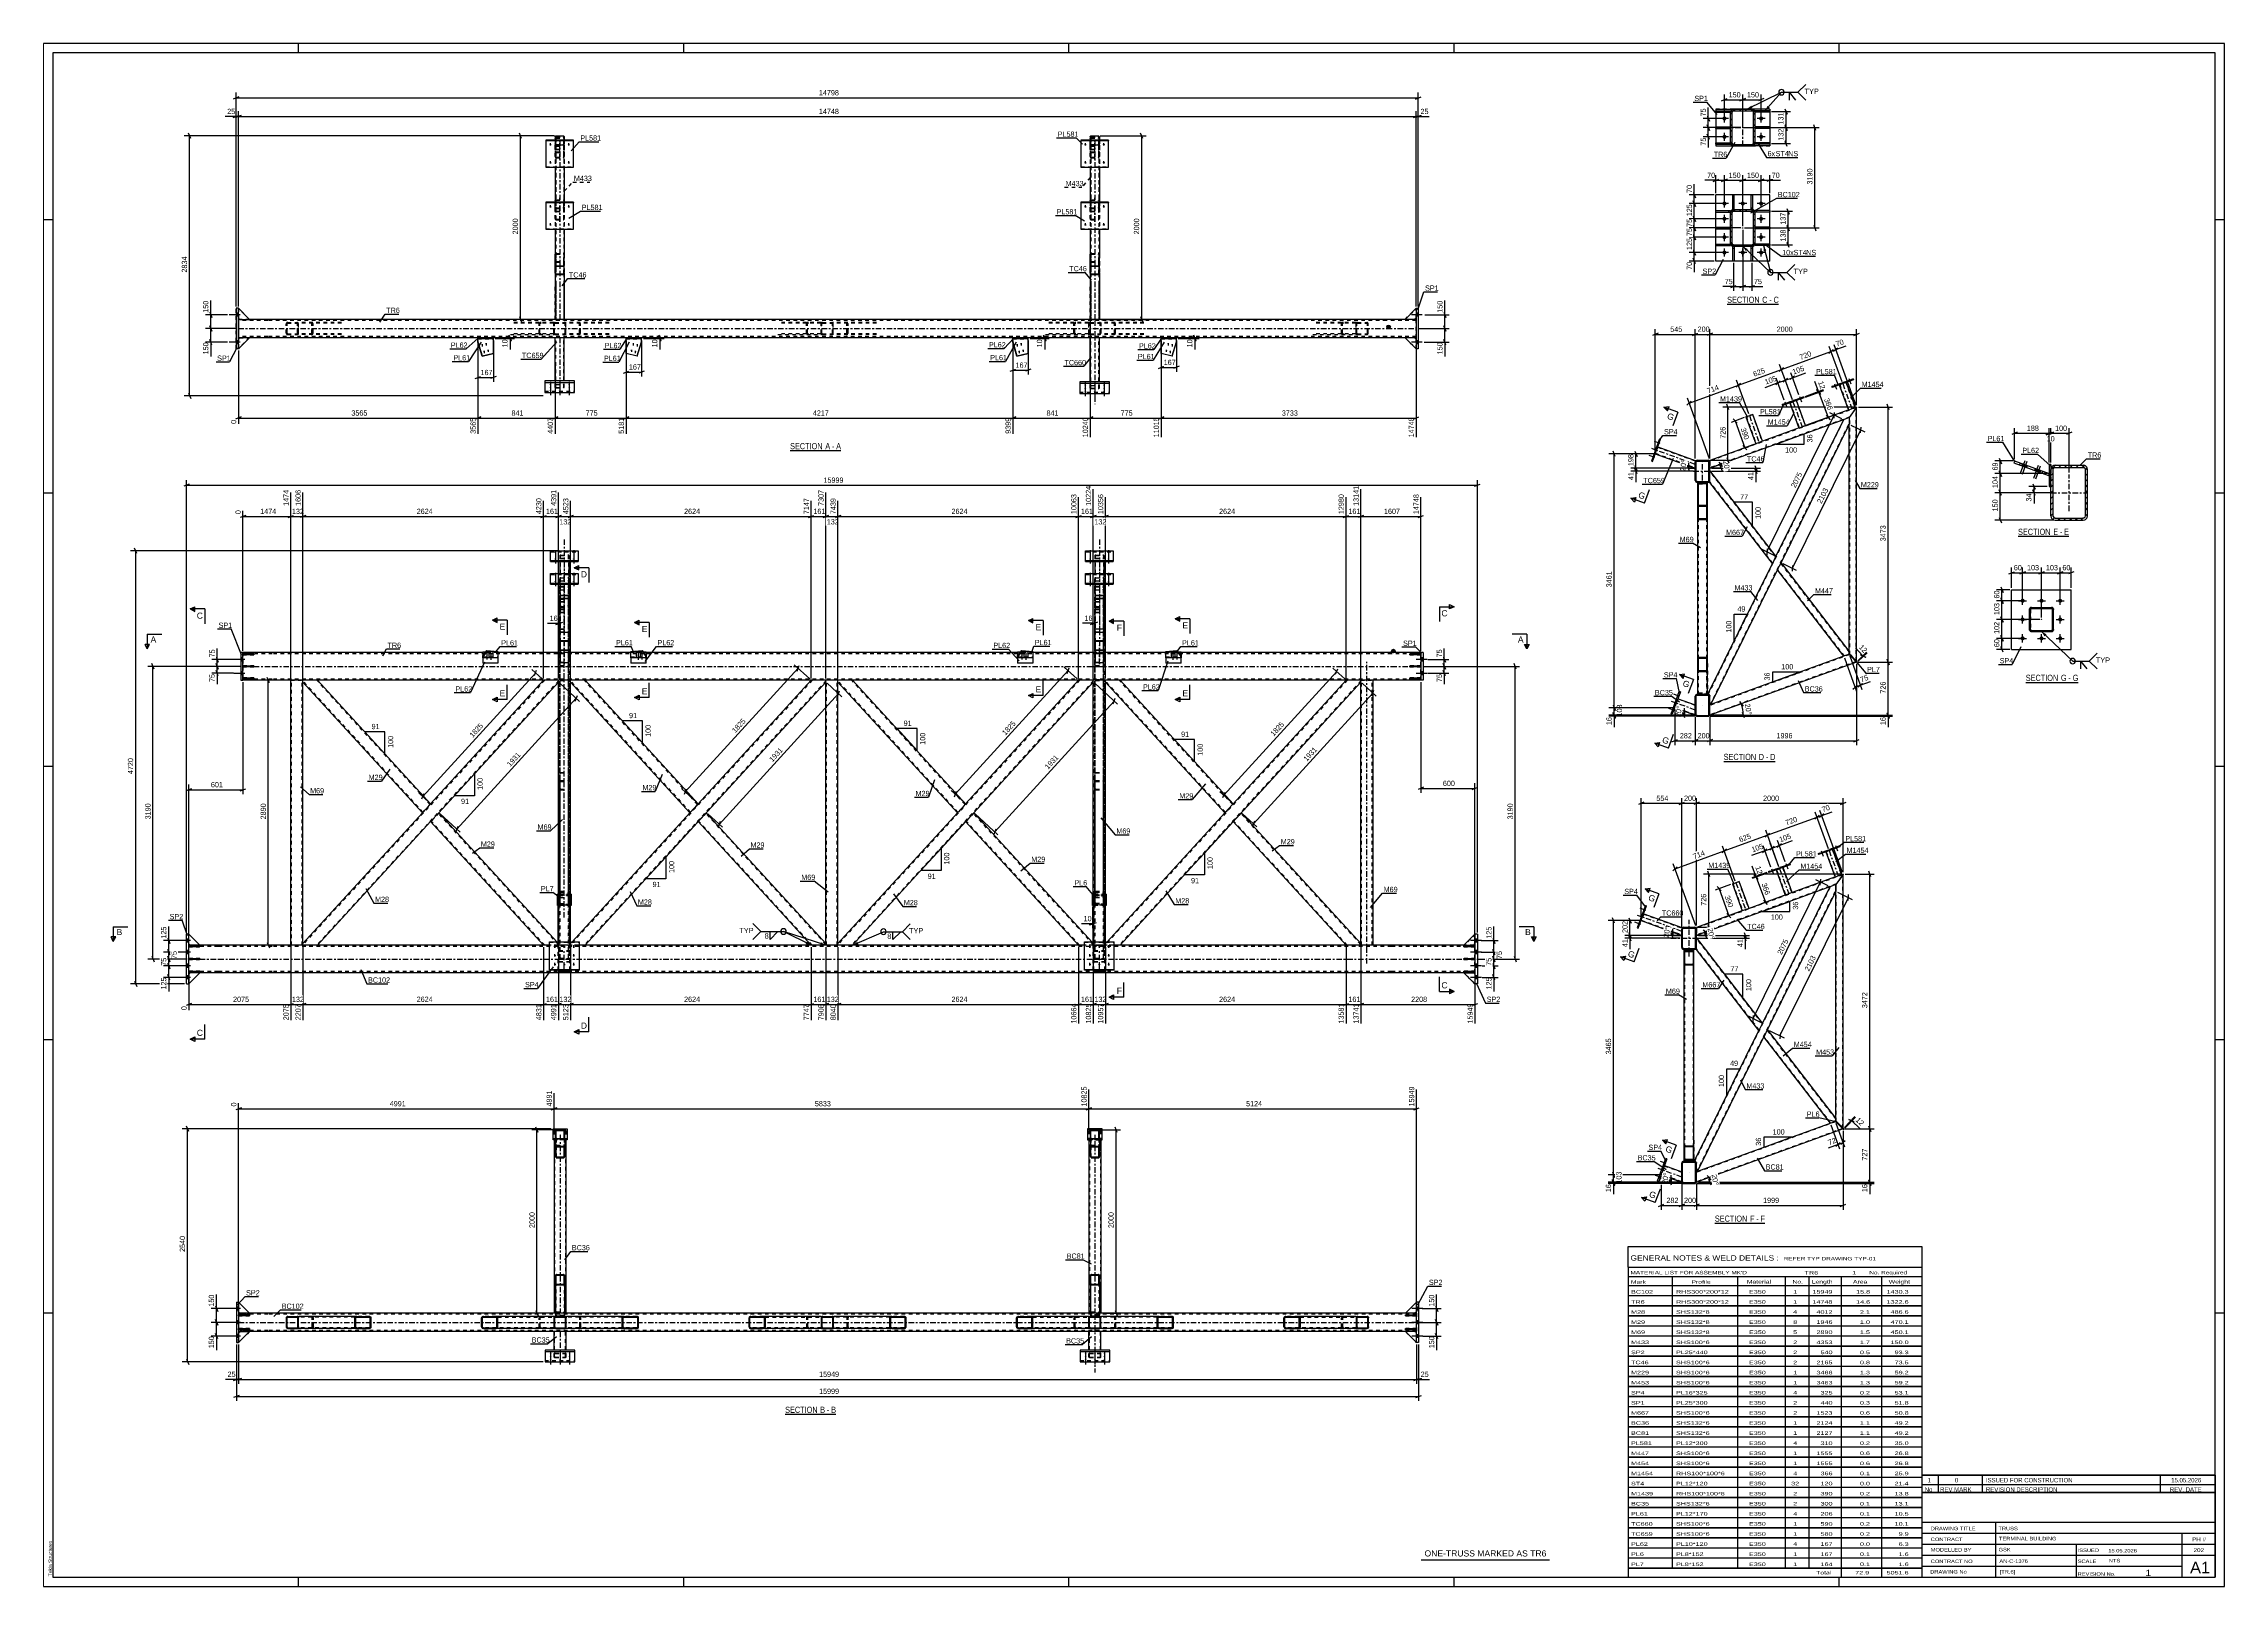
# Paper-space layout 'Layout1' of a CAD drawing. Header units: millimetres. Extents: x 0 to 1189, y 0 to 841.
# The model-space entities are those that its viewports show. They can reach past a viewport. Long polylines and large blocks are cut down to what shows.
import ezdxf

# ---------------------------------------------------------------- set-up
doc = ezdxf.new("R2010")
doc.units = ezdxf.units.MM
doc.linetypes.add('DXK_LINE_DOT2', pattern=[3.9198, 1.9599, -1.9599])
doc.linetypes.add('DXK_LINE_DOT3', pattern=[5.9187, 2.979, -0.9799, 0.9799, -0.9799])
doc.layers.add('Viewport layer', color=7, linetype='Continuous', plot=False)
doc.styles.add('Arial', font='ARIAL.TTF', dxfattribs={"height": 0.2})
doc.styles.add('Arial Narrow', font='ARIALN.TTF', dxfattribs={"height": 0.2})

# ---------------------------------------------------------------- blocks, each defined once
blk = doc.blocks.new('Unknown-389666448-18 - 14126')
at = {"color": 6, "linetype": 'Continuous'}
blk.add_line((971.5, -8.7), (1000, -8.7), dxfattribs=at)
at = {"color": 0, "linetype": 'Continuous'}
blk.add_wipeout([(989.7, -7.9), (989.7, -4.4), (971.5, -4.4), (971.5, -7.9)], dxfattribs=at)
blk.add_wipeout([(993.7, -7.9), (993.7, -4.4), (990.7, -4.4), (990.7, -7.9)], dxfattribs=at)
at = {"color": 7, "linetype": 'Continuous', "style": 'Arial Narrow'}
blk.add_text('SECTION ', height=3.34, dxfattribs=at).set_placement((971.5, -7.9))
at = {"color": 0, "linetype": 'Continuous'}
blk.add_wipeout([(996, -7.9), (996, -4.4), (994.7, -4.4), (994.7, -7.9)], dxfattribs=at)
blk.add_wipeout([(1000, -7.9), (1000, -4.4), (997.1, -4.4), (997.1, -7.9)], dxfattribs=at)
at = {"color": 7, "linetype": 'Continuous', "style": 'Arial Narrow'}
for s, p in [('G', (990.7, -7.9)), ('-', (994.7, -7.9)), ('G', (997.1, -7.9))]:
    blk.add_text(s, height=3.34, dxfattribs=at).set_placement(p)
blk = doc.blocks.new('Unknown-389666448-1162')
at = {"color": 5, "linetype": 'Continuous'}
for p, q in [((1079.8, 339.5), (-109.2, 339.5)), ((-109.2, 339.5), (-109.2, -501.5)), ((1074.8, 334.5), (-104.2, 334.5)), ((-104.2, 334.5), (-104.2, -496.5)), ((29.8, 334.5), (29.8, 339.5)), ((239.8, 334.5), (239.8, 339.5)), ((449.8, 334.5), (449.8, 339.5)), ((659.8, 334.5), (659.8, 339.5)), ((869.8, 334.5), (869.8, 339.5)), ((1074.8, -496.5), (1074.8, 334.5)), ((1079.8, -501.5), (1079.8, 339.5)), ((-104.2, 243.5), (-109.2, 243.5)), ((1079.8, 243.5), (1074.8, 243.5)), ((-104.2, 94.5), (-109.2, 94.5)), ((1079.8, 94.5), (1074.8, 94.5)), ((-104.2, -54.5), (-109.2, -54.5)), ((1079.8, -54.5), (1074.8, -54.5)), ((-104.2, -203.5), (-109.2, -203.5)), ((1079.8, -203.5), (1074.8, -203.5)), ((-104.2, -352.5), (-109.2, -352.5)), ((1079.8, -352.5), (1074.8, -352.5)), ((-104.2, -496.5), (1074.8, -496.5)), ((29.8, -501.5), (29.8, -496.5)), ((239.8, -501.5), (239.8, -496.5)), ((449.8, -501.5), (449.8, -496.5)), ((659.8, -501.5), (659.8, -496.5)), ((869.8, -501.5), (869.8, -496.5)), ((-109.2, -501.5), (1079.8, -501.5))]:
    blk.add_line(p, q, dxfattribs=at)
at = {"color": 174, "linetype": 'Continuous', "style": 'Arial'}
blk.add_text('Tekla Structures', height=1.91, rotation=90, dxfattribs=at).set_placement((-104.7, -496))
blk = doc.blocks.new('Unknown-389666448-28953')
at = {"color": 7, "linetype": 'Continuous'}
for p, q in [((914.8, -450.4), (914.8, -496.5)), ((914.8, -450.4), (1074.8, -450.4)), ((1074.8, -450.5), (1074.8, -496.5)), ((914.8, -466.5), (1074.8, -466.5)), ((914.8, -472.5), (1074.8, -472.5)), ((955, -466.5), (955, -496.5)), ((1056.8, -496.4), (1056.8, -472.4)), ((914.8, -478.5), (1074.8, -478.5)), ((914.8, -484.5), (1074.8, -484.5)), ((999, -478.5), (999, -496.5)), ((914.8, -490.5), (1056.8, -490.5)), ((914.8, -496.5), (1074.8, -496.5))]:
    blk.add_line(p, q, dxfattribs=at)
at = {"color": 7, "style": 'Arial Narrow'}
for s, height, width, p in [('CONTRACT', 1.91, 1.425378, (919.7, -476.8)), ('DRAWING TITLE', 1.909, 1.425378, (919.7, -470.9)), ('TRUSS', 1.91, 1.425378, (956.6, -470.9)), ('TERMINAL BUILDING', 1.909, 1.425378, (956.9, -476.4)), ('CONTRACT NO', 1.909, 1.425378, (919.7, -488.8)), ('MODELLED BY', 1.909, 1.425378, (919.7, -482.5)), ('GSK', 1.91, 1.425378, (956.7, -482.4)), ('AN-C-1376', 1.91, 1.425378, (957.1, -488.7)), ('SCALE', 1.91, 1.425378, (999.8, -488.8)), ('ISSUED', 1.91, 1.425378, (999.8, -482.8)), ('15.05.2026', 1.91, 1.425378, (1016.5, -483)), ('DRAWING No', 1.91, 1.425378, (919.4, -494.5)), ('[TR.6]', 1.91, 1.425378, (957.3, -494.5)), ('REVISION No.', 1.909, 1.425378, (999.8, -495.7)), ('1', 3.34, 1.5, (1036.7, -495.8)), ('A1', 6.2, 1.25, (1061.1, -494.3))]:
    blk.add_text(s, height=height, dxfattribs=dict(at, width=width)).set_placement(p)
at = {"color": 7, "linetype": 'Continuous', "style": 'Arial Narrow'}
for s, height, width, p in [('PH #', 2.1, 1.42538, (1062.2, -476.9)), ('NTS', 1.91, 1.425378, (1016.8, -488.4)), ('202', 2.1, 1.42538, (1063, -482.8))]:
    blk.add_text(s, height=height, dxfattribs=dict(at, width=width)).set_placement(p)
blk = doc.blocks.new('Unknown-389666448-28954')
at = {"color": 7, "linetype": 'Continuous'}
for p, q in [((914.8, -440.9), (1074.8, -440.9)), ((1074.8, -440.9), (914.8, -440.9)), ((914.8, -440.9), (914.8, -445.9)), ((914.8, -445.9), (1074.8, -445.9)), ((914.8, -445.9), (914.8, -450.4)), ((914.8, -445.9), (1074.8, -445.9)), ((1074.8, -450.4), (914.8, -450.4)), ((923.8, -440.9), (923.8, -445.9)), ((923.8, -445.9), (923.8, -450.4)), ((947.8, -440.9), (947.8, -445.9)), ((947.8, -445.9), (947.8, -450.4)), ((1044.8, -440.9), (1044.8, -445.9)), ((1044.8, -445.9), (1044.8, -450.4)), ((1074.8, -440.9), (1074.8, -445.9)), ((1074.8, -445.9), (1074.8, -450.4))]:
    blk.add_line(p, q, dxfattribs=at)
at = {"color": 7, "linetype": 'Continuous', "style": 'Arial Narrow'}
for s, height, width, p in [('No', 2.39, 1.2, (916.4, -449.9)), ('1', 2.39, 1.196471, (918, -444.8)), ('REV MARK', 2.39, 1.2, (924.8, -449.9)), ('0', 2.39, 1.196471, (932.8, -444.8)), ('ISSUED FOR CONSTRUCTION', 2.386, 1.196471, (949.8, -444.8)), ('REVISION DESCRIPTION', 2.386, 1.2, (949.8, -449.9)), ('REV. DATE', 2.39, 1.2, (1050.1, -449.9)), ('15.05.2026', 2.39, 1.196471, (1050.8, -444.8))]:
    blk.add_text(s, height=height, dxfattribs=dict(at, width=width)).set_placement(p)
blk = doc.blocks.new('Unknown-389666448-28955')
at = {"color": 7, "linetype": 'Continuous'}
for p, q in [((754.8, -316.2), (914.8, -316.2)), ((754.8, -327.5), (754.8, -316.2)), ((914.8, -316.2), (914.8, -327.5)), ((754.8, -327.5), (914.8, -327.5)), ((754.8, -327.5), (754.8, -332.5)), ((754.8, -332.5), (914.8, -332.5)), ((754.8, -332.5), (754.8, -337.5)), ((778.8, -332.5), (778.8, -337.5)), ((814.3, -332.5), (814.3, -337.5)), ((840.3, -332.5), (840.3, -337.5)), ((853.3, -332.5), (853.3, -337.5)), ((870.8, -332.5), (870.8, -337.5)), ((892.8, -332.5), (892.8, -337.5)), ((914.8, -327.5), (914.8, -332.5)), ((914.8, -332.5), (914.8, -337.5)), ((754.8, -337.5), (914.8, -337.5)), ((754.8, -337.5), (754.8, -342.9)), ((754.8, -337.5), (914.8, -337.5)), ((754.8, -342.9), (914.8, -342.9)), ((754.8, -343), (754.8, -348.4)), ((754.8, -343), (914.8, -343)), ((778.8, -337.5), (778.8, -343)), ((778.8, -343), (778.8, -348.5)), ((814.3, -337.5), (814.3, -343)), ((814.3, -343), (814.3, -348.5)), ((840.3, -337.5), (840.3, -343)), ((840.3, -343), (840.3, -348.5)), ((853.3, -337.5), (853.3, -343)), ((853.3, -343), (853.3, -348.5)), ((870.8, -337.5), (870.8, -343)), ((870.8, -343), (870.8, -348.5)), ((892.8, -337.5), (892.8, -343)), ((892.8, -343), (892.8, -348.5)), ((914.8, -337.5), (914.8, -342.9)), ((914.8, -343), (914.8, -348.4)), ((754.8, -348.4), (914.8, -348.4)), ((754.8, -348.5), (754.8, -353.9)), ((754.8, -348.5), (914.8, -348.5)), ((754.8, -353.9), (914.8, -353.9)), ((754.8, -354), (754.8, -359.4)), ((754.8, -354), (914.8, -354)), ((778.8, -348.5), (778.8, -354)), ((778.8, -354), (778.8, -359.5)), ((814.3, -348.5), (814.3, -354)), ((814.3, -354), (814.3, -359.5)), ((840.3, -348.5), (840.3, -354)), ((840.3, -354), (840.3, -359.5)), ((853.3, -348.5), (853.3, -354)), ((853.3, -354), (853.3, -359.5)), ((870.8, -348.5), (870.8, -354)), ((870.8, -354), (870.8, -359.5)), ((892.8, -348.5), (892.8, -354)), ((892.8, -354), (892.8, -359.5)), ((914.8, -348.5), (914.8, -353.9)), ((914.8, -354), (914.8, -359.4)), ((754.8, -359.4), (914.8, -359.4)), ((754.8, -359.5), (754.8, -364.9)), ((754.8, -359.5), (914.8, -359.5)), ((754.8, -364.9), (914.8, -364.9)), ((754.8, -365), (754.8, -370.4)), ((754.8, -365), (914.8, -365)), ((778.8, -359.5), (778.8, -365)), ((778.8, -365), (778.8, -370.5)), ((814.3, -359.5), (814.3, -365)), ((814.3, -365), (814.3, -370.5)), ((840.3, -359.5), (840.3, -365)), ((840.3, -365), (840.3, -370.5)), ((853.3, -359.5), (853.3, -365)), ((853.3, -365), (853.3, -370.5)), ((870.8, -359.5), (870.8, -365)), ((870.8, -365), (870.8, -370.5)), ((892.8, -359.5), (892.8, -365)), ((892.8, -365), (892.8, -370.5)), ((914.8, -359.5), (914.8, -364.9)), ((914.8, -365), (914.8, -370.4)), ((754.8, -370.4), (914.8, -370.4)), ((754.8, -370.5), (754.8, -375.9)), ((754.8, -370.5), (914.8, -370.5)), ((754.8, -375.9), (914.8, -375.9)), ((754.8, -376), (754.8, -381.4)), ((754.8, -376), (914.8, -376)), ((778.8, -370.5), (778.8, -376)), ((778.8, -376), (778.8, -381.5)), ((814.3, -370.5), (814.3, -376)), ((814.3, -376), (814.3, -381.5)), ((840.3, -370.5), (840.3, -376)), ((840.3, -376), (840.3, -381.5)), ((853.3, -370.5), (853.3, -376)), ((853.3, -376), (853.3, -381.5)), ((870.8, -370.5), (870.8, -376)), ((870.8, -376), (870.8, -381.5)), ((892.8, -370.5), (892.8, -376)), ((892.8, -376), (892.8, -381.5)), ((914.8, -370.5), (914.8, -375.9)), ((914.8, -376), (914.8, -381.4)), ((754.8, -381.4), (914.8, -381.4)), ((754.8, -381.5), (754.8, -386.9)), ((754.8, -381.5), (914.8, -381.5)), ((754.8, -386.9), (914.8, -386.9)), ((754.8, -387), (754.8, -392.4)), ((754.8, -387), (914.8, -387)), ((778.8, -381.5), (778.8, -387)), ((778.8, -387), (778.8, -392.5)), ((814.3, -381.5), (814.3, -387)), ((814.3, -387), (814.3, -392.5)), ((840.3, -381.5), (840.3, -387)), ((840.3, -387), (840.3, -392.5)), ((853.3, -381.5), (853.3, -387)), ((853.3, -387), (853.3, -392.5)), ((870.8, -381.5), (870.8, -387)), ((870.8, -387), (870.8, -392.5)), ((892.8, -381.5), (892.8, -387)), ((892.8, -387), (892.8, -392.5)), ((914.8, -381.5), (914.8, -386.9)), ((914.8, -387), (914.8, -392.4)), ((754.8, -392.4), (914.8, -392.4)), ((754.8, -392.5), (754.8, -397.9)), ((754.8, -392.5), (914.8, -392.5)), ((754.8, -397.9), (914.8, -397.9)), ((754.8, -398), (754.8, -403.4)), ((754.8, -398), (914.8, -398)), ((754.8, -403.4), (914.8, -403.4)), ((754.8, -403.5), (754.8, -408.9)), ((754.8, -403.5), (914.8, -403.5)), ((778.8, -392.5), (778.8, -398)), ((778.8, -398), (778.8, -403.5)), ((778.8, -403.5), (778.8, -409)), ((814.3, -392.5), (814.3, -398)), ((814.3, -398), (814.3, -403.5)), ((814.3, -403.5), (814.3, -409)), ((840.3, -392.5), (840.3, -398)), ((840.3, -398), (840.3, -403.5)), ((840.3, -403.5), (840.3, -409)), ((853.3, -392.5), (853.3, -398)), ((853.3, -398), (853.3, -403.5)), ((853.3, -403.5), (853.3, -409)), ((870.8, -392.5), (870.8, -398)), ((870.8, -398), (870.8, -403.5)), ((870.8, -403.5), (870.8, -409)), ((892.8, -392.5), (892.8, -398)), ((892.8, -398), (892.8, -403.5)), ((892.8, -403.5), (892.8, -409)), ((914.8, -392.5), (914.8, -397.9)), ((914.8, -398), (914.8, -403.4)), ((914.8, -403.5), (914.8, -408.9)), ((754.8, -408.9), (914.8, -408.9)), ((754.8, -409), (754.8, -414.4)), ((754.8, -409), (914.8, -409)), ((754.8, -414.4), (914.8, -414.4)), ((754.8, -414.5), (754.8, -419.9)), ((754.8, -414.5), (914.8, -414.5)), ((778.8, -409), (778.8, -414.5)), ((778.8, -414.5), (778.8, -420)), ((814.3, -409), (814.3, -414.5)), ((814.3, -414.5), (814.3, -420)), ((840.3, -409), (840.3, -414.5)), ((840.3, -414.5), (840.3, -420)), ((853.3, -409), (853.3, -414.5)), ((853.3, -414.5), (853.3, -420)), ((870.8, -409), (870.8, -414.5)), ((870.8, -414.5), (870.8, -420)), ((892.8, -409), (892.8, -414.5)), ((892.8, -414.5), (892.8, -420)), ((914.8, -409), (914.8, -414.4)), ((914.8, -414.5), (914.8, -419.9)), ((754.8, -419.9), (914.8, -419.9)), ((754.8, -420), (754.8, -425.4)), ((754.8, -420), (914.8, -420)), ((754.8, -425.4), (914.8, -425.4)), ((754.8, -425.5), (754.8, -430.9)), ((754.8, -425.5), (914.8, -425.5)), ((778.8, -420), (778.8, -425.5)), ((778.8, -425.5), (778.8, -431)), ((814.3, -420), (814.3, -425.5)), ((814.3, -425.5), (814.3, -431)), ((840.3, -420), (840.3, -425.5)), ((840.3, -425.5), (840.3, -431)), ((853.3, -420), (853.3, -425.5)), ((853.3, -425.5), (853.3, -431)), ((870.8, -420), (870.8, -425.5)), ((870.8, -425.5), (870.8, -431)), ((892.8, -420), (892.8, -425.5)), ((892.8, -425.5), (892.8, -431)), ((914.8, -420), (914.8, -425.4)), ((914.8, -425.5), (914.8, -430.9)), ((754.8, -430.9), (914.8, -430.9)), ((754.8, -431), (754.8, -436.4)), ((754.8, -431), (914.8, -431)), ((754.8, -436.4), (914.8, -436.4)), ((754.8, -436.5), (754.8, -441.9)), ((754.8, -436.5), (914.8, -436.5)), ((778.8, -431), (778.8, -436.5)), ((778.8, -436.5), (778.8, -442)), ((814.3, -431), (814.3, -436.5)), ((814.3, -436.5), (814.3, -442)), ((840.3, -431), (840.3, -436.5)), ((840.3, -436.5), (840.3, -442)), ((853.3, -431), (853.3, -436.5)), ((853.3, -436.5), (853.3, -442)), ((870.8, -431), (870.8, -436.5)), ((870.8, -436.5), (870.8, -442)), ((892.8, -431), (892.8, -436.5)), ((892.8, -436.5), (892.8, -442)), ((914.8, -431), (914.8, -436.4)), ((914.8, -436.5), (914.8, -441.9)), ((754.8, -441.9), (914.8, -441.9)), ((754.8, -442), (754.8, -447.4)), ((754.8, -442), (914.8, -442)), ((754.8, -447.4), (914.8, -447.4)), ((754.8, -447.5), (754.8, -452.9)), ((754.8, -447.5), (914.8, -447.5)), ((778.8, -442), (778.8, -447.5)), ((778.8, -447.5), (778.8, -453)), ((814.3, -442), (814.3, -447.5)), ((814.3, -447.5), (814.3, -453)), ((840.3, -442), (840.3, -447.5)), ((840.3, -447.5), (840.3, -453)), ((853.3, -442), (853.3, -447.5)), ((853.3, -447.5), (853.3, -453)), ((870.8, -442), (870.8, -447.5)), ((870.8, -447.5), (870.8, -453)), ((892.8, -442), (892.8, -447.5)), ((892.8, -447.5), (892.8, -453)), ((914.8, -442), (914.8, -447.4)), ((914.8, -447.5), (914.8, -452.9)), ((754.8, -452.9), (914.8, -452.9)), ((754.8, -453), (754.8, -458.4)), ((754.8, -453), (914.8, -453)), ((754.8, -458.4), (914.8, -458.4)), ((754.8, -458.5), (754.8, -463.9)), ((754.8, -458.5), (914.8, -458.5)), ((778.8, -453), (778.8, -458.5)), ((778.8, -458.5), (778.8, -464)), ((814.3, -453), (814.3, -458.5)), ((814.3, -458.5), (814.3, -464)), ((840.3, -453), (840.3, -458.5)), ((840.3, -458.5), (840.3, -464)), ((853.3, -453), (853.3, -458.5)), ((853.3, -458.5), (853.3, -464)), ((870.8, -453), (870.8, -458.5)), ((870.8, -458.5), (870.8, -464)), ((892.8, -453), (892.8, -458.5)), ((892.8, -458.5), (892.8, -464)), ((914.8, -453), (914.8, -458.4)), ((914.8, -458.5), (914.8, -463.9)), ((754.8, -463.9), (914.8, -463.9)), ((754.8, -464), (754.8, -469.4)), ((754.8, -464), (914.8, -464)), ((754.8, -469.4), (914.8, -469.4)), ((754.8, -469.5), (754.8, -474.9)), ((754.8, -469.5), (914.8, -469.5)), ((754.8, -474.9), (914.8, -474.9)), ((754.8, -475), (754.8, -480.4)), ((754.8, -475), (914.8, -475)), ((778.8, -464), (778.8, -469.5)), ((778.8, -469.5), (778.8, -475)), ((778.8, -475), (778.8, -480.5)), ((814.3, -464), (814.3, -469.5)), ((814.3, -469.5), (814.3, -475)), ((814.3, -475), (814.3, -480.5)), ((840.3, -464), (840.3, -469.5)), ((840.3, -469.5), (840.3, -475)), ((840.3, -475), (840.3, -480.5)), ((853.3, -464), (853.3, -469.5)), ((853.3, -469.5), (853.3, -475)), ((853.3, -475), (853.3, -480.5)), ((870.8, -464), (870.8, -469.5)), ((870.8, -469.5), (870.8, -475)), ((870.8, -475), (870.8, -480.5)), ((892.8, -464), (892.8, -469.5)), ((892.8, -469.5), (892.8, -475)), ((892.8, -475), (892.8, -480.5)), ((914.8, -464), (914.8, -469.4)), ((914.8, -469.5), (914.8, -474.9)), ((914.8, -475), (914.8, -480.4)), ((754.8, -480.4), (914.8, -480.4)), ((754.8, -480.5), (754.8, -485.9)), ((754.8, -480.5), (914.8, -480.5)), ((754.8, -485.9), (914.8, -485.9)), ((754.8, -486), (754.8, -491.4)), ((754.8, -486), (914.8, -486)), ((778.8, -480.5), (778.8, -486)), ((778.8, -486), (778.8, -491.5)), ((814.3, -480.5), (814.3, -486)), ((814.3, -486), (814.3, -491.5)), ((840.3, -480.5), (840.3, -486)), ((840.3, -486), (840.3, -491.5)), ((853.3, -480.5), (853.3, -486)), ((853.3, -486), (853.3, -491.5)), ((870.8, -480.5), (870.8, -486)), ((870.8, -486), (870.8, -491.5)), ((892.8, -480.5), (892.8, -486)), ((892.8, -486), (892.8, -491.5)), ((914.8, -480.5), (914.8, -485.9)), ((914.8, -486), (914.8, -491.4)), ((754.8, -491.4), (914.8, -491.4)), ((754.8, -491.5), (914.8, -491.5)), ((754.8, -491.5), (754.8, -496.5)), ((754.8, -496.5), (914.8, -496.5)), ((870.8, -491.5), (870.8, -496.5)), ((892.8, -491.5), (892.8, -496.5)), ((914.8, -491.5), (914.8, -496.5))]:
    blk.add_line(p, q, dxfattribs=at)
at = {"color": 7, "style": 'Arial Narrow'}
for s, height, width, p in [('GENERAL NOTES & WELD DETAILS :', 2.863, 1.4, (756, -323.9)), ("MATERIAL LIST FOR ASSEMBLY MK'D", 1.909, 1.6, (756, -331.4)), ('REFER TYP DRAWING TYP-01', 1.909, 1.6, (839.5, -323.8)), ('TR6', 1.91, 1.794707, (850.9, -331.5)), ('1', 1.91, 1.794707, (876.9, -331.4)), ('No. Required', 1.909, 1.6, (886.2, -331.4)), ('Mark', 1.91, 1.7, (756.2, -336.5)), ('Profile', 1.91, 1.7, (789.2, -336.5)), ('Material', 1.91, 1.7, (819.4, -336.4)), ('No.', 1.91, 1.7, (844.3, -336.4)), ('Length', 1.91, 1.7, (854.8, -336.4)), ('Area', 1.91, 1.7, (877.3, -336.4)), ('Weight', 1.91, 1.7, (896.8, -336.4))]:
    blk.add_text(s, height=height, dxfattribs=dict(at, width=width)).set_placement(p)
at = {"color": 7, "linetype": 'Continuous', "style": 'Arial Narrow'}
for s, height, width, p in [('BC102', 1.91, 1.794707, (756.3, -341.9)), ('RHS300*200*12', 1.909, 1.794707, (780.8, -341.9)), ('E350', 1.91, 1.794707, (820.6, -341.9)), ('1', 1.91, 1.794707, (844.7, -341.9)), ('15949', 1.91, 1.794707, (855.2, -341.9)), ('15.8', 1.91, 1.794707, (879, -341.9)), ('1430.3', 1.91, 1.794707, (895.6, -341.9)), ('TR6', 1.91, 1.794707, (756.3, -347.4)), ('M28', 1.91, 1.794707, (756.3, -352.9)), ('M29', 1.91, 1.794707, (756.3, -358.4)), ('SHS132*8', 1.91, 1.794707, (780.8, -352.9)), ('SHS132*8', 1.91, 1.794707, (780.8, -358.4)), ('RHS300*200*12', 1.909, 1.794707, (780.8, -347.4)), ('E350', 1.91, 1.794707, (820.6, -347.4)), ('E350', 1.91, 1.794707, (820.6, -352.9)), ('E350', 1.91, 1.794707, (820.6, -358.4)), ('4', 1.91, 1.794707, (844.7, -352.9)), ('8', 1.91, 1.794707, (844.7, -358.4)), ('1', 1.91, 1.794707, (844.7, -347.4)), ('14748', 1.91, 1.794707, (855.2, -347.4)), ('4012', 1.91, 1.794707, (857.4, -352.9)), ('1946', 1.91, 1.794707, (857.4, -358.4)), ('14.6', 1.91, 1.794707, (879, -347.4)), ('2.1', 1.91, 1.794707, (881.1, -352.9)), ('1.0', 1.91, 1.794707, (881.1, -358.4)), ('1322.6', 1.91, 1.794707, (895.6, -347.4)), ('486.6', 1.91, 1.794707, (897.8, -352.9)), ('470.1', 1.91, 1.794707, (897.8, -358.4)), ('M69', 1.91, 1.794707, (756.3, -363.9)), ('M433', 1.91, 1.794707, (756.3, -369.4)), ('SHS132*8', 1.91, 1.794707, (780.8, -363.9)), ('SHS100*6', 1.91, 1.794707, (780.8, -369.4)), ('E350', 1.91, 1.794707, (820.6, -363.9)), ('E350', 1.91, 1.794707, (820.6, -369.4)), ('5', 1.91, 1.794707, (844.7, -363.9)), ('2', 1.91, 1.794707, (844.7, -369.4)), ('4353', 1.91, 1.794707, (857.4, -369.4)), ('2890', 1.91, 1.794707, (857.4, -363.9)), ('1.5', 1.91, 1.794707, (881.1, -363.9)), ('1.7', 1.91, 1.794707, (881.1, -369.4)), ('450.1', 1.91, 1.794707, (897.8, -363.9)), ('150.0', 1.91, 1.794707, (897.8, -369.4)), ('TC46', 1.91, 1.794707, (756.3, -380.4)), ('SP2', 1.91, 1.794707, (756.3, -374.9)), ('SHS100*6', 1.91, 1.794707, (780.8, -380.4)), ('PL25*440', 1.91, 1.794707, (780.8, -374.9)), ('E350', 1.91, 1.794707, (820.6, -374.9)), ('E350', 1.91, 1.794707, (820.6, -380.4)), ('2', 1.91, 1.794707, (844.7, -374.9)), ('2', 1.91, 1.794707, (844.7, -380.4)), ('2165', 1.91, 1.794707, (857.4, -380.4)), ('540', 1.91, 1.794707, (859.6, -374.9)), ('0.5', 1.91, 1.794707, (881.1, -374.9)), ('0.8', 1.91, 1.794707, (881.1, -380.4)), ('93.3', 1.91, 1.794707, (900, -374.9)), ('73.5', 1.91, 1.794707, (900, -380.4)), ('M229', 1.91, 1.794707, (756.3, -385.9)), ('M453', 1.91, 1.794707, (756.3, -391.4)), ('SHS100*6', 1.91, 1.794707, (780.8, -385.9)), ('SHS100*6', 1.91, 1.794707, (780.8, -391.4)), ('E350', 1.91, 1.794707, (820.6, -385.9)), ('E350', 1.91, 1.794707, (820.6, -391.4)), ('1', 1.91, 1.794707, (844.7, -385.9)), ('1', 1.91, 1.794707, (844.7, -391.4)), ('3466', 1.91, 1.794707, (857.4, -385.9)), ('3463', 1.91, 1.794707, (857.4, -391.4)), ('1.3', 1.91, 1.794707, (881.1, -385.9)), ('1.3', 1.91, 1.794707, (881.1, -391.4)), ('59.2', 1.91, 1.794707, (900, -385.9)), ('59.2', 1.91, 1.794707, (900, -391.4)), ('SP4', 1.91, 1.794707, (756.3, -396.9)), ('SP1', 1.91, 1.794707, (756.3, -402.4)), ('PL16*325', 1.91, 1.794707, (780.8, -396.9)), ('PL25*300', 1.91, 1.794707, (780.8, -402.4)), ('E350', 1.91, 1.794707, (820.6, -396.9)), ('E350', 1.91, 1.794707, (820.6, -402.4)), ('4', 1.91, 1.794707, (844.7, -396.9)), ('2', 1.91, 1.794707, (844.7, -402.4)), ('325', 1.91, 1.794707, (859.6, -396.9)), ('440', 1.91, 1.794707, (859.6, -402.4)), ('0.2', 1.91, 1.794707, (881.1, -396.9)), ('0.3', 1.91, 1.794707, (881.1, -402.4)), ('53.1', 1.91, 1.794707, (900, -396.9)), ('51.8', 1.91, 1.794707, (900, -402.4)), ('M667', 1.91, 1.794707, (756.3, -407.9)), ('BC36', 1.91, 1.794707, (756.3, -413.4)), ('SHS100*6', 1.91, 1.794707, (780.8, -407.9)), ('SHS132*6', 1.91, 1.794707, (780.8, -413.4)), ('E350', 1.91, 1.794707, (820.6, -407.9)), ('E350', 1.91, 1.794707, (820.6, -413.4)), ('2', 1.91, 1.794707, (844.7, -407.9)), ('1', 1.91, 1.794707, (844.7, -413.4)), ('2124', 1.91, 1.794707, (857.4, -413.4)), ('1523', 1.91, 1.794707, (857.4, -407.9)), ('0.6', 1.91, 1.794707, (881.1, -407.9)), ('1.1', 1.91, 1.794707, (881.1, -413.4)), ('50.8', 1.91, 1.794707, (900, -407.9)), ('49.2', 1.91, 1.794707, (900, -413.4)), ('BC81', 1.91, 1.794707, (756.3, -418.9)), ('PL581', 1.91, 1.794707, (756.3, -424.4)), ('M447', 1.91, 1.794707, (756.3, -429.9)), ('SHS132*6', 1.91, 1.794707, (780.8, -418.9)), ('SHS100*6', 1.91, 1.794707, (780.8, -429.9)), ('PL12*300', 1.91, 1.794707, (780.8, -424.4)), ('E350', 1.91, 1.794707, (820.6, -418.9)), ('E350', 1.91, 1.794707, (820.6, -424.4)), ('E350', 1.91, 1.794707, (820.6, -429.9)), ('4', 1.91, 1.794707, (844.7, -424.4)), ('1', 1.91, 1.794707, (844.7, -418.9)), ('1', 1.91, 1.794707, (844.7, -429.9)), ('2127', 1.91, 1.794707, (857.4, -418.9)), ('1555', 1.91, 1.794707, (857.4, -429.9)), ('310', 1.91, 1.794707, (859.6, -424.4)), ('0.2', 1.91, 1.794707, (881.1, -424.4)), ('0.6', 1.91, 1.794707, (881.1, -429.9)), ('1.1', 1.91, 1.794707, (881.1, -418.9)), ('49.2', 1.91, 1.794707, (900, -418.9)), ('35.0', 1.91, 1.794707, (900, -424.4)), ('26.8', 1.91, 1.794707, (900, -429.9)), ('M454', 1.91, 1.794707, (756.3, -435.4)), ('M1454', 1.91, 1.794707, (756.3, -440.9)), ('SHS100*6', 1.91, 1.794707, (780.8, -435.4)), ('RHS100*100*6', 1.909, 1.794707, (780.8, -440.9)), ('E350', 1.91, 1.794707, (820.6, -435.4)), ('E350', 1.91, 1.794707, (820.6, -440.9)), ('4', 1.91, 1.794707, (844.7, -440.9)), ('1', 1.91, 1.794707, (844.7, -435.4)), ('1555', 1.91, 1.794707, (857.4, -435.4)), ('366', 1.91, 1.794707, (859.6, -440.9)), ('0.6', 1.91, 1.794707, (881.1, -435.4)), ('0.1', 1.91, 1.794707, (881.1, -440.9)), ('26.8', 1.91, 1.794707, (900, -435.4)), ('25.9', 1.91, 1.794707, (900, -440.9)), ('ST4', 1.91, 1.794707, (756.3, -446.4)), ('M1439', 1.91, 1.794707, (756.3, -451.9)), ('PL12*120', 1.91, 1.794707, (780.8, -446.4)), ('RHS100*100*6', 1.909, 1.794707, (780.8, -451.9)), ('E350', 1.91, 1.794707, (820.6, -446.4)), ('E350', 1.91, 1.794707, (820.6, -451.9)), ('32', 1.91, 1.794707, (843.6, -446.4)), ('2', 1.91, 1.794707, (844.7, -451.9)), ('390', 1.91, 1.794707, (859.6, -451.9)), ('120', 1.91, 1.794707, (859.6, -446.4)), ('0.0', 1.91, 1.794707, (881.1, -446.4)), ('0.2', 1.91, 1.794707, (881.1, -451.9)), ('21.4', 1.91, 1.794707, (900, -446.4)), ('13.8', 1.91, 1.794707, (900, -451.9)), ('BC35', 1.91, 1.794707, (756.3, -457.4)), ('PL61', 1.91, 1.794707, (756.3, -462.9)), ('SHS132*6', 1.91, 1.794707, (780.8, -457.4)), ('PL12*170', 1.91, 1.794707, (780.8, -462.9)), ('E350', 1.91, 1.794707, (820.6, -457.4)), ('E350', 1.91, 1.794707, (820.6, -462.9)), ('4', 1.91, 1.794707, (844.7, -462.9)), ('2', 1.91, 1.794707, (844.7, -457.4)), ('300', 1.91, 1.794707, (859.6, -457.4)), ('206', 1.91, 1.794707, (859.6, -462.9)), ('0.1', 1.91, 1.794707, (881.1, -457.4)), ('0.1', 1.91, 1.794707, (881.1, -462.9)), ('13.1', 1.91, 1.794707, (900, -457.4)), ('10.5', 1.91, 1.794707, (900, -462.9)), ('TC660', 1.91, 1.794707, (756.3, -468.4)), ('TC659', 1.91, 1.794707, (756.3, -473.9)), ('SHS100*6', 1.91, 1.794707, (780.8, -468.4)), ('SHS100*6', 1.91, 1.794707, (780.8, -473.9)), ('E350', 1.91, 1.794707, (820.6, -468.4)), ('E350', 1.91, 1.794707, (820.6, -473.9)), ('1', 1.91, 1.794707, (844.7, -468.4)), ('1', 1.91, 1.794707, (844.7, -473.9)), ('590', 1.91, 1.794707, (859.6, -468.4)), ('580', 1.91, 1.794707, (859.6, -473.9)), ('0.2', 1.91, 1.794707, (881.1, -468.4)), ('0.2', 1.91, 1.794707, (881.1, -473.9)), ('10.1', 1.91, 1.794707, (900, -468.4)), ('9.9', 1.91, 1.794707, (902.2, -473.9)), ('PL62', 1.91, 1.794707, (756.3, -479.4)), ('PL6', 1.91, 1.794707, (756.3, -484.9)), ('PL10*120', 1.91, 1.794707, (780.8, -479.4)), ('PL8*152', 1.91, 1.794707, (780.8, -484.9)), ('E350', 1.91, 1.794707, (820.6, -479.4)), ('E350', 1.91, 1.794707, (820.6, -484.9)), ('4', 1.91, 1.794707, (844.7, -479.4)), ('1', 1.91, 1.794707, (844.7, -484.9)), ('167', 1.91, 1.794707, (859.6, -479.4)), ('167', 1.91, 1.794707, (859.6, -484.9)), ('0.0', 1.91, 1.794707, (881.1, -479.4)), ('0.1', 1.91, 1.794707, (881.1, -484.9)), ('6.3', 1.91, 1.794707, (902.2, -479.4)), ('1.6', 1.91, 1.794707, (902.2, -484.9)), ('PL7', 1.91, 1.794707, (756.3, -490.4)), ('PL8*152', 1.91, 1.794707, (780.8, -490.4)), ('E350', 1.91, 1.794707, (820.6, -490.4)), ('1', 1.91, 1.794707, (844.7, -490.4)), ('Total', 1.91, 1.7, (857.2, -495)), ('164', 1.91, 1.794707, (859.6, -490.4)), ('72.9', 1.91, 1.794707, (878.5, -495)), ('0.1', 1.91, 1.794707, (881.1, -490.4)), ('5051.6', 1.91, 1.794707, (895.6, -495)), ('1.6', 1.91, 1.794707, (902.2, -490.4))]:
    blk.add_text(s, height=height, dxfattribs=dict(at, width=width)).set_placement(p)
blk = doc.blocks.new('Unknown-389666448-28956')
at = {"color": 7, "linetype": 'Continuous'}
blk.add_line((641.8, -487), (711.8, -487), dxfattribs=at)
at = {"color": 7, "style": 'Arial'}
blk.add_text('ONE-TRUSS MARKED AS TR6', height=3.343, dxfattribs=at).set_placement((643.7, -485.2))
blk = doc.blocks.new('Unknown-389666448-12 - 2583')
at = {"color": 6, "linetype": 'Continuous'}
blk.add_line((297.8, 117.7), (325.5, 117.7), dxfattribs=at)
at = {"color": 0, "linetype": 'Continuous'}
blk.add_wipeout([(315.9, 118.4), (315.9, 121.9), (297.8, 121.9), (297.8, 118.4)], dxfattribs=at)
blk.add_wipeout([(319.5, 118.4), (319.5, 121.9), (317, 121.9), (317, 118.4)], dxfattribs=at)
at = {"color": 7, "linetype": 'Continuous', "style": 'Arial Narrow'}
blk.add_text('SECTION ', height=3.34, dxfattribs=at).set_placement((297.8, 118.4))
at = {"color": 0, "linetype": 'Continuous'}
blk.add_wipeout([(321.9, 118.4), (321.9, 121.9), (320.6, 121.9), (320.6, 118.4)], dxfattribs=at)
blk.add_wipeout([(325.5, 118.4), (325.5, 121.9), (322.9, 121.9), (322.9, 118.4)], dxfattribs=at)
at = {"color": 7, "linetype": 'Continuous', "style": 'Arial Narrow'}
for s, p in [('A', (317, 118.4)), ('-', (320.6, 118.4)), ('A', (322.9, 118.4))]:
    blk.add_text(s, height=3.34, dxfattribs=at).set_placement(p)
blk = doc.blocks.new('Unknown-389666448-13 - 3640')
at = {"color": 6, "linetype": 'Continuous'}
blk.add_line((295.1, -407.6), (322.7, -407.6), dxfattribs=at)
at = {"color": 0, "linetype": 'Continuous'}
blk.add_wipeout([(313.2, -406.9), (313.2, -403.4), (295.1, -403.4), (295.1, -406.9)], dxfattribs=at)
blk.add_wipeout([(316.8, -406.9), (316.8, -403.4), (314.2, -403.4), (314.2, -406.9)], dxfattribs=at)
at = {"color": 7, "linetype": 'Continuous', "style": 'Arial Narrow'}
blk.add_text('SECTION ', height=3.34, dxfattribs=at).set_placement((295.1, -406.9))
at = {"color": 0, "linetype": 'Continuous'}
blk.add_wipeout([(319.1, -406.9), (319.1, -403.4), (317.8, -403.4), (317.8, -406.9)], dxfattribs=at)
blk.add_wipeout([(322.7, -406.9), (322.7, -403.4), (320.2, -403.4), (320.2, -406.9)], dxfattribs=at)
at = {"color": 7, "linetype": 'Continuous', "style": 'Arial Narrow'}
for s, p in [('B', (314.2, -406.9)), ('B', (320.2, -406.9)), ('-', (317.8, -406.9))]:
    blk.add_text(s, height=3.34, dxfattribs=at).set_placement(p)
blk = doc.blocks.new('Unknown-389666448-14 - 2892')
at = {"color": 6, "linetype": 'Continuous'}
blk.add_line((808.7, 197.4), (836.7, 197.4), dxfattribs=at)
at = {"color": 0, "linetype": 'Continuous'}
blk.add_wipeout([(826.8, 198.2), (826.8, 201.7), (808.7, 201.7), (808.7, 198.2)], dxfattribs=at)
blk.add_wipeout([(830.6, 198.2), (830.6, 201.7), (827.8, 201.7), (827.8, 198.2)], dxfattribs=at)
at = {"color": 7, "linetype": 'Continuous', "style": 'Arial Narrow'}
blk.add_text('SECTION ', height=3.34, dxfattribs=at).set_placement((808.7, 198.2))
at = {"color": 0, "linetype": 'Continuous'}
blk.add_wipeout([(832.9, 198.2), (832.9, 201.7), (831.7, 201.7), (831.7, 198.2)], dxfattribs=at)
blk.add_wipeout([(836.7, 198.2), (836.7, 201.7), (834, 201.7), (834, 198.2)], dxfattribs=at)
at = {"color": 7, "linetype": 'Continuous', "style": 'Arial Narrow'}
for s, p in [('C', (827.8, 198.2)), ('-', (831.7, 198.2)), ('C', (834, 198.2))]:
    blk.add_text(s, height=3.34, dxfattribs=at).set_placement(p)
blk = doc.blocks.new('Unknown-389666448-15 - 3895')
at = {"color": 6, "linetype": 'Continuous'}
blk.add_line((806.8, -51.8), (834.8, -51.8), dxfattribs=at)
at = {"color": 0, "linetype": 'Continuous'}
blk.add_wipeout([(824.9, -51), (824.9, -47.5), (806.8, -47.5), (806.8, -51)], dxfattribs=at)
blk.add_wipeout([(828.7, -51), (828.7, -47.5), (825.9, -47.5), (825.9, -51)], dxfattribs=at)
at = {"color": 7, "linetype": 'Continuous', "style": 'Arial Narrow'}
blk.add_text('SECTION ', height=3.34, dxfattribs=at).set_placement((806.8, -51))
at = {"color": 0, "linetype": 'Continuous'}
blk.add_wipeout([(831, -51), (831, -47.5), (829.8, -47.5), (829.8, -51)], dxfattribs=at)
blk.add_wipeout([(834.8, -51), (834.8, -47.5), (832.1, -47.5), (832.1, -51)], dxfattribs=at)
at = {"color": 7, "linetype": 'Continuous', "style": 'Arial Narrow'}
for s, p in [('D', (825.9, -51)), ('-', (829.8, -51)), ('D', (832.1, -51))]:
    blk.add_text(s, height=3.34, dxfattribs=at).set_placement(p)
blk = doc.blocks.new('Unknown-389666448-16 - 11204')
at = {"color": 6, "linetype": 'Continuous'}
blk.add_line((967.3, 71), (995, 71), dxfattribs=at)
at = {"color": 0, "linetype": 'Continuous'}
blk.add_wipeout([(985.4, 71.7), (985.4, 75.2), (967.3, 75.2), (967.3, 71.7)], dxfattribs=at)
blk.add_wipeout([(989, 71.7), (989, 75.2), (986.5, 75.2), (986.5, 71.7)], dxfattribs=at)
at = {"color": 7, "linetype": 'Continuous', "style": 'Arial Narrow'}
blk.add_text('SECTION ', height=3.34, dxfattribs=at).set_placement((967.3, 71.7))
at = {"color": 0, "linetype": 'Continuous'}
blk.add_wipeout([(991.4, 71.7), (991.4, 75.2), (990.1, 75.2), (990.1, 71.7)], dxfattribs=at)
blk.add_wipeout([(995, 71.7), (995, 75.2), (992.4, 75.2), (992.4, 71.7)], dxfattribs=at)
at = {"color": 7, "linetype": 'Continuous', "style": 'Arial Narrow'}
for s, p in [('E', (986.5, 71.7)), ('-', (990.1, 71.7)), ('E', (992.4, 71.7))]:
    blk.add_text(s, height=3.34, dxfattribs=at).set_placement(p)
blk = doc.blocks.new('Unknown-389666448-17 - 12112')
at = {"color": 6, "linetype": 'Continuous'}
blk.add_line((802, -303.5), (829.2, -303.5), dxfattribs=at)
at = {"color": 0, "linetype": 'Continuous'}
blk.add_wipeout([(820.1, -302.7), (820.1, -299.2), (802, -299.2), (802, -302.7)], dxfattribs=at)
blk.add_wipeout([(823.5, -302.7), (823.5, -299.2), (821.2, -299.2), (821.2, -302.7)], dxfattribs=at)
blk.add_wipeout([(825.9, -302.7), (825.9, -299.2), (824.6, -299.2), (824.6, -302.7)], dxfattribs=at)
at = {"color": 7, "linetype": 'Continuous', "style": 'Arial Narrow'}
blk.add_text('SECTION ', height=3.34, dxfattribs=at).set_placement((802, -302.7))
at = {"color": 0, "linetype": 'Continuous'}
blk.add_wipeout([(829.2, -302.7), (829.2, -299.2), (826.9, -299.2), (826.9, -302.7)], dxfattribs=at)
at = {"color": 7, "linetype": 'Continuous', "style": 'Arial Narrow'}
for s, p in [('F', (821.2, -302.7)), ('-', (824.6, -302.7)), ('F', (826.9, -302.7))]:
    blk.add_text(s, height=3.34, dxfattribs=at).set_placement(p)
blk = doc.blocks.new('Bolt-389666448-14240 - 14126')
at = {"linetype": 'Continuous'}
for points in [[(969.8, 36.9, -1), (969.8, 34.7, -1)], [(980.1, 36.9, -1), (980.1, 34.7, -1)], [(990.3, 36.9, -1), (990.3, 34.7, -1)], [(969.8, 26.7, -1), (969.8, 24.5, -1)], [(990.3, 26.7, -1), (990.3, 24.5, -1)], [(969.8, 16.4, -1), (969.8, 14.2, -1)], [(980.1, 16.4, -1), (980.1, 14.2, -1)], [(990.3, 16.4, -1), (990.3, 14.2, -1)]]:
    blk.add_hatch(color=1, dxfattribs=at).paths.add_polyline_path(points)
at = {"color": 1, "linetype": 'Continuous'}
for p, q in [((967.6, 35.8), (972, 35.8)), ((969.8, 33.6), (969.8, 38)), ((977.9, 35.8), (982.3, 35.8)), ((980.1, 33.6), (980.1, 38)), ((988.1, 35.8), (992.5, 35.8)), ((990.3, 33.6), (990.3, 38)), ((967.6, 25.6), (972, 25.6)), ((969.8, 23.4), (969.8, 27.8)), ((988.1, 25.6), (992.5, 25.6)), ((990.3, 23.4), (990.3, 27.8)), ((967.6, 15.3), (972, 15.3)), ((969.8, 13.1), (969.8, 17.5)), ((977.9, 15.3), (982.3, 15.3)), ((980.1, 13.1), (980.1, 17.5)), ((988.1, 15.3), (992.5, 15.3)), ((990.3, 13.1), (990.3, 17.5))]:
    blk.add_line(p, q, dxfattribs=at)
blk = doc.blocks.new('Part-389666448-14144 - 14126')
at = {"linetype": 'Continuous'}
h = blk.add_hatch(dxfattribs=at)
h.set_pattern_fill('', scale=0.7, style=0, pattern_type=0)
h.set_pattern_definition([(45, (985.4672, 18.9899), (-1.57154, 1.57154), [])])
h.paths.add_polyline_path([(974.7, 19), (985.5, 19), (985.9, 19.1), (986.3, 19.3), (986.6, 19.7), (986.7, 20.2), (986.7, 31), (986.6, 31.4), (986.3, 31.8), (985.9, 32.1), (985.5, 32.2), (974.7, 32.2), (974.2, 32.1), (973.8, 31.8), (973.6, 31.4), (973.5, 31), (973.5, 20.2), (973.6, 19.7), (973.8, 19.3), (974.2, 19.1)])
h.paths.add_polyline_path([(974.1, 20), (974.1, 20.2), (974.1, 31), (974.1, 31.2), (974.2, 31.4), (974.4, 31.5), (974.7, 31.6), (985.5, 31.6), (985.7, 31.5), (985.9, 31.4), (986, 31.2), (986.1, 31), (986.1, 20.2), (986, 20), (985.9, 19.8), (985.7, 19.6), (985.5, 19.6), (974.7, 19.6), (974.4, 19.6), (974.2, 19.8)])
blk.add_hatch(color=30, dxfattribs=at).paths.add_polyline_path([(980.1, 25.5, -1), (980.1, 25.7, -1)])
at = {"color": 7, "linetype": 'DXK_LINE_DOT2'}
for p, q in [((973.5, 31), (973.6, 31.4)), ((973.5, 20.2), (973.5, 31)), ((974.2, 31.4), (974.1, 31.2)), ((974.1, 31.2), (974.1, 31)), ((974.1, 31), (974.1, 20.2)), ((974.2, 32.1), (974.7, 32.2)), ((974.4, 31.5), (974.2, 31.4)), ((974.7, 31.6), (974.4, 31.5)), ((974.7, 32.2), (985.5, 32.2)), ((974.7, 31.6), (985.5, 31.6)), ((985.5, 32.2), (985.9, 32.1)), ((985.7, 31.5), (985.5, 31.6)), ((985.9, 31.4), (985.7, 31.5)), ((986, 31.2), (985.9, 31.4)), ((986.1, 31), (986, 31.2)), ((986.1, 20.2), (986.1, 31)), ((986.6, 31.4), (986.7, 31)), ((986.7, 20.2), (986.7, 31)), ((973.6, 19.7), (973.5, 20.2)), ((974.1, 20.2), (974.1, 20)), ((974.1, 20), (974.2, 19.8)), ((974.2, 19.8), (974.4, 19.6)), ((974.7, 19), (974.2, 19.1)), ((974.4, 19.6), (974.7, 19.6)), ((974.7, 19.6), (985.5, 19.6)), ((974.7, 19), (985.5, 19)), ((985.5, 19.6), (985.7, 19.6)), ((985.9, 19.1), (985.5, 19)), ((985.7, 19.6), (985.9, 19.8)), ((985.9, 19.8), (986, 20)), ((986, 20), (986.1, 20.2)), ((986.7, 20.2), (986.6, 19.7))]:
    blk.add_line(p, q, dxfattribs=at)
at = {"color": 2, "linetype": 'Continuous'}
for p, q in [((973.6, 31.4), (973.5, 31)), ((973.5, 20.2), (973.5, 31)), ((974.1, 31.2), (974.2, 31.4)), ((974.1, 31), (974.1, 31.2)), ((974.1, 20.2), (974.1, 31)), ((974.7, 32.2), (974.2, 32.1)), ((974.2, 31.4), (974.4, 31.5)), ((974.4, 31.5), (974.7, 31.6)), ((974.7, 32.2), (985.5, 32.2)), ((974.7, 31.6), (985.5, 31.6)), ((985.9, 32.1), (985.5, 32.2)), ((985.5, 31.6), (985.7, 31.5)), ((985.7, 31.5), (985.9, 31.4)), ((985.9, 31.4), (986, 31.2)), ((986, 31.2), (986.1, 31)), ((986.1, 20.2), (986.1, 31)), ((986.7, 31), (986.6, 31.4)), ((986.7, 20.2), (986.7, 31)), ((973.5, 20.2), (973.6, 19.7)), ((974.1, 20), (974.1, 20.2)), ((974.2, 19.8), (974.1, 20)), ((974.4, 19.6), (974.2, 19.8)), ((974.2, 19.1), (974.7, 19)), ((974.7, 19.6), (974.4, 19.6)), ((974.7, 19.6), (985.5, 19.6)), ((974.7, 19), (985.5, 19)), ((985.7, 19.6), (985.5, 19.6)), ((985.5, 19), (985.9, 19.1)), ((985.9, 19.8), (985.7, 19.6)), ((986, 20), (985.9, 19.8)), ((986.1, 20.2), (986, 20)), ((986.6, 19.7), (986.7, 20.2))]:
    blk.add_line(p, q, dxfattribs=at)
at = {"color": 7, "linetype": 'DXK_LINE_DOT3'}
blk.add_line((980.1, 25.6), (980.1, 25.6), dxfattribs=at)
at = {"color": 30, "linetype": 'DXK_LINE_DOT3'}
blk.add_line((980.1, 25.6), (980.1, 25.6), dxfattribs=at)
at = {"color": 30, "linetype": 'Continuous'}
blk.add_circle((980.1, 25.6), 0.1, dxfattribs=at)
at = {"color": 7, "linetype": 'DXK_LINE_DOT2'}
for centre, start, end in [((974.7, 31), 112.5, 157.5), ((985.5, 31), 22.5, 67.5), ((974.7, 20.2), 202.5, 247.5), ((985.5, 20.2), 292.5, 337.5)]:
    blk.add_arc(centre, 1.2, start, end, dxfattribs=at)
at = {"color": 2, "linetype": 'Continuous'}
for centre, start, end in [((974.7, 31), 112.5, 157.5), ((985.5, 31), 22.5, 67.5), ((974.7, 20.2), 202.5, 247.5), ((985.5, 20.2), 292.5, 337.5)]:
    blk.add_arc(centre, 1.2, start, end, dxfattribs=at)
blk = doc.blocks.new('Part-389666448-14188 - 14126')
at = {"color": 2, "linetype": 'Continuous'}
for p, q in [((963.8, 9.3), (963.8, 41.8)), ((963.8, 41.8), (996.3, 41.8)), ((996.3, 9.3), (996.3, 41.8)), ((963.8, 9.3), (996.3, 9.3))]:
    blk.add_line(p, q, dxfattribs=at)
blk = doc.blocks.new('Part-389666448-1448 - 1389')
at = {"linetype": 'Continuous'}
blk.add_hatch(color=2, dxfattribs=at).paths.add_polyline_path([(626.7, 7.5), (625.9, 8.9), (627.5, 8.9)])
at = {"color": 2, "linetype": 'Continuous'}
for p, q in [((15.5, 7.5), (-0.5, 7.5)), ((130.2, 7.5), (15.6, 7.5)), ((172.2, 7.5), (138.5, 7.5)), ((211, 7.5), (177.2, 7.5)), ((421.8, 7.5), (219.3, 7.5)), ((463.9, 7.5), (430.2, 7.5)), ((502.7, 7.5), (468.9, 7.5)), ((625.6, 7.5), (511, 7.5)), ((641.7, 7.5), (625.7, 7.5)), ((626.7, 7.5), (625.9, 8.9)), ((625.9, 8.9), (627.5, 8.9)), ((627.5, 8.9), (626.7, 7.5)), ((15.5, -7.5), (-0.5, -7.5)), ((625.6, -7.5), (15.6, -7.5)), ((641.7, -7.5), (625.7, -7.5))]:
    blk.add_line(p, q, dxfattribs=at)
at = {"color": 7, "linetype": 'DXK_LINE_DOT2'}
for p, q in [((-0.5, 7.5), (-0.5, -7.5)), ((15.5, 6.9), (-0.5, 6.9)), ((625.6, 6.9), (15.6, 6.9)), ((138.5, 7.5), (130.2, 7.5)), ((177.2, 7.5), (172.2, 7.5)), ((219.3, 7.5), (211, 7.5)), ((430.2, 7.5), (421.8, 7.5)), ((468.9, 7.5), (463.9, 7.5)), ((511, 7.5), (502.7, 7.5)), ((641.7, 6.9), (625.7, 6.9)), ((641.7, -7.5), (641.7, 7.5)), ((15.5, -6.9), (-0.5, -6.9)), ((625.6, -6.9), (15.6, -6.9)), ((641.7, -6.9), (625.7, -6.9))]:
    blk.add_line(p, q, dxfattribs=at)
at = {"color": 7, "linetype": 'DXK_LINE_DOT3'}
for p, q in [((-0.5, 0), (15.5, 0)), ((15.6, 0), (625.6, 0)), ((625.7, 0), (641.7, 0))]:
    blk.add_line(p, q, dxfattribs=at)
at = {"color": 2, "linetype": 'Continuous'}
blk.add_circle((626.7, 8.4), 1, dxfattribs=at)
blk = doc.blocks.new('Part-389666448-1520 - 1389')
at = {"color": 2, "linetype": 'Continuous'}
for p, q in [((398, -79.8), (393.5, -84.6)), ((462.3, -150.1), (398, -79.8)), ((455.1, -152), (393.5, -84.6))]:
    blk.add_line(p, q, dxfattribs=at)
at = {"color": 7, "linetype": 'DXK_LINE_DOT2'}
for p, q in [((463.1, -151.6), (397.7, -80)), ((455.6, -152), (393.8, -84.3)), ((463.1, -152), (455.1, -152)), ((463.1, -151), (462.3, -150.1)), ((463.1, -152), (463.1, -151)), ((463.1, -152), (463.1, -152))]:
    blk.add_line(p, q, dxfattribs=at)
blk = doc.blocks.new('Part-389666448-1456 - 1389')
at = {"color": 7, "linetype": 'DXK_LINE_DOT2'}
for p, q in [((671.2, -166.1), (665.2, -166.1)), ((665.2, -166.1), (665.2, -166.7)), ((670.5, -166.7), (670.5, -166.1)), ((671.2, -166.7), (671.2, -166.1)), ((665.2, -166.7), (671.2, -166.7))]:
    blk.add_line(p, q, dxfattribs=at)
blk = doc.blocks.new('Part-389666448-1458 - 1389')
at = {"color": 2, "linetype": 'Continuous'}
for p, q in [((665.2, -152.3), (671.2, -152.3)), ((665.2, -152.9), (665.2, -152.3)), ((671.2, -152.9), (665.2, -152.9)), ((671.2, -152.3), (671.2, -152.9))]:
    blk.add_line(p, q, dxfattribs=at)
at = {"color": 7, "linetype": 'DXK_LINE_DOT2'}
blk.add_line((670.5, -152.9), (670.5, -152.3), dxfattribs=at)
blk = doc.blocks.new('Part-389666448-1394 - 1389')
at = {"color": 2, "linetype": 'Continuous'}
for p, q in [((211, 8.1), (217.1, 8.6)), ((211, 4.6), (211, 8.1)), ((217.1, 8.1), (211, 7.5)), ((219.3, 4.6), (211, 4.6)), ((217.1, 8.6), (219.3, 5.8)), ((217.1, 8.6), (217.1, 8.1)), ((217.1, 8.1), (219.3, 5.3)), ((219.3, 5.8), (219.3, 4.6))]:
    blk.add_line(p, q, dxfattribs=at)
at = {"color": 7, "linetype": 'DXK_LINE_DOT2'}
blk.add_line((211, 5.2), (219.3, 5.2), dxfattribs=at)
blk = doc.blocks.new('Part-389666448-1433 - 1389')
at = {"color": 2, "linetype": 'Continuous'}
for p, q in [((-30, -152), (-29.3, -152)), ((-14, -152), (-24, -152)), ((15.5, -152), (-13.9, -152)), ((166.6, -152), (15.6, -152)), ((458.3, -152), (182.9, -152)), ((625.6, -152), (474.5, -152)), ((655.1, -152), (625.7, -152)), ((665.2, -152), (655.2, -152)), ((671.2, -152), (670.5, -152)), ((-30, -167), (-29.3, -167)), ((-14, -167), (-24, -167)), ((15.5, -167), (-13.9, -167)), ((625.6, -167), (15.6, -167)), ((655.1, -167), (625.7, -167)), ((665.2, -167), (655.2, -167)), ((671.2, -167), (670.5, -167))]:
    blk.add_line(p, q, dxfattribs=at)
at = {"color": 7, "linetype": 'DXK_LINE_DOT2'}
for p, q in [((-30, -167), (-30, -152)), ((-14, -152.6), (-30, -152.6)), ((-24, -152), (-29.3, -152)), ((15.5, -152.6), (-13.9, -152.6)), ((625.6, -152.6), (15.6, -152.6)), ((182.9, -152), (166.6, -152)), ((474.5, -152), (458.3, -152)), ((655.1, -152.6), (625.7, -152.6)), ((671.2, -152.6), (655.2, -152.6)), ((670.5, -152), (665.2, -152)), ((671.2, -167), (671.2, -152)), ((-14, -166.4), (-30, -166.4)), ((15.5, -166.4), (-13.9, -166.4)), ((625.6, -166.4), (15.6, -166.4)), ((655.1, -166.4), (625.7, -166.4)), ((671.2, -166.4), (655.2, -166.4)), ((-24, -167), (-29.3, -167)), ((670.5, -167), (665.2, -167))]:
    blk.add_line(p, q, dxfattribs=at)
at = {"color": 7, "linetype": 'DXK_LINE_DOT3'}
for p, q in [((-30, -159.5), (-14, -159.5)), ((-13.9, -159.5), (15.5, -159.5)), ((15.6, -159.5), (625.6, -159.5)), ((625.7, -159.5), (655.1, -159.5)), ((655.2, -159.5), (671.2, -159.5))]:
    blk.add_line(p, q, dxfattribs=at)
blk = doc.blocks.new('Part-389666448-1401 - 1389')
at = {"color": 2, "linetype": 'Continuous'}
for p, q in [((130.2, 5.8), (132.4, 8.6)), ((132.4, 8.1), (130.2, 5.3)), ((130.2, 4.6), (130.2, 5.8)), ((138.5, 4.6), (130.2, 4.6)), ((132.4, 8.6), (138.5, 8.1)), ((132.4, 8.6), (132.4, 8.1)), ((138.5, 7.5), (132.4, 8.1)), ((138.5, 8.1), (138.5, 4.6))]:
    blk.add_line(p, q, dxfattribs=at)
at = {"color": 7, "linetype": 'DXK_LINE_DOT2'}
blk.add_line((130.2, 5.2), (138.5, 5.2), dxfattribs=at)
blk = doc.blocks.new('Part-389666448-1534 - 1389')
at = {"linetype": 'Continuous'}
h = blk.add_hatch(dxfattribs=at)
h.set_pattern_fill('', scale=0.7, style=0, pattern_type=0)
h.set_pattern_definition([(45, (177.2038, 13.7147), (-1.57154, 1.57154), [])])
h.paths.add_polyline_path([(177.2, 13.5), (177.2, 13.7), (177.1, 13.9), (176.9, 14.1), (176.6, 14.1), (172.8, 14.1), (172.6, 14.1), (172.4, 13.9), (172.3, 13.7), (172.2, 13.5), (172.2, 9.4), (172.3, 9.2), (172.4, 9), (172.6, 8.8), (172.8, 8.8), (176.6, 8.8), (176.9, 8.8), (177.1, 9), (177.2, 9.2), (177.2, 9.4)])
h.paths.add_polyline_path([(176.9, 9.3), (176.9, 9.2), (176.8, 9.1), (176.6, 9.1), (172.8, 9.1), (172.7, 9.1), (172.6, 9.2), (172.6, 9.3), (172.5, 9.4), (172.5, 13.5), (172.6, 13.6), (172.6, 13.7), (172.7, 13.8), (172.8, 13.8), (176.6, 13.8), (176.8, 13.8), (176.9, 13.7), (176.9, 13.6), (176.9, 13.5), (176.9, 9.4)])
at = {"color": 2, "linetype": 'Continuous'}
for p, q in [((172.3, 13.7), (172.2, 13.5)), ((172.2, 9.4), (172.2, 13.5)), ((172.5, 13.5), (172.6, 13.6)), ((172.5, 9.4), (172.5, 13.5)), ((172.8, 14.1), (172.6, 14.1)), ((172.6, 13.7), (172.7, 13.8)), ((172.6, 13.6), (172.6, 13.7)), ((172.7, 13.8), (172.8, 13.8)), ((172.8, 14.1), (176.6, 14.1)), ((172.8, 13.8), (176.6, 13.8)), ((176.9, 14.1), (176.6, 14.1)), ((176.6, 13.8), (176.8, 13.8)), ((176.8, 13.8), (176.9, 13.7)), ((176.9, 13.7), (176.9, 13.6)), ((176.9, 13.6), (176.9, 13.5)), ((176.9, 9.4), (176.9, 13.5)), ((177.2, 13.5), (177.2, 13.7)), ((177.2, 9.4), (177.2, 13.5)), ((172.2, 9.4), (172.2, 2.7)), ((172.2, 9.4), (172.3, 9.2)), ((172.3, 2.5), (172.2, 2.7)), ((172.6, 9.3), (172.5, 9.4)), ((172.6, 9.2), (172.6, 9.3)), ((172.7, 9.1), (172.6, 9.2)), ((172.6, 8.8), (172.8, 8.8)), ((172.8, 2.1), (172.6, 2.1)), ((172.8, 9.1), (172.7, 9.1)), ((172.8, 9.1), (176.6, 9.1)), ((172.8, 8.8), (176.6, 8.8)), ((172.8, 2.1), (176.6, 2.1)), ((176.8, 9.1), (176.6, 9.1)), ((176.6, 8.8), (176.9, 8.8)), ((176.9, 2.1), (176.6, 2.1)), ((176.9, 9.2), (176.8, 9.1)), ((176.9, 9.4), (176.9, 9.3)), ((176.9, 9.3), (176.9, 9.2)), ((177.2, 9.4), (177.2, 2.7)), ((177.2, 9.2), (177.2, 9.4)), ((177.2, 2.7), (177.2, 2.5))]:
    blk.add_line(p, q, dxfattribs=at)
at = {"color": 7, "linetype": 'DXK_LINE_DOT2'}
for p, q in [((172.2, 13.5), (172.2, 9.4)), ((172.5, 13.5), (172.5, 2.7)), ((176.9, 13.5), (176.9, 2.7)), ((177.2, 13.5), (177.2, 9.4)), ((172.2, 6.7), (172.3, 7)), ((172.6, 6.9), (172.5, 6.7)), ((172.5, 2.7), (172.6, 2.6)), ((172.6, 7.3), (172.8, 7.4)), ((172.7, 7), (172.6, 7)), ((172.6, 7), (172.6, 6.9)), ((172.6, 2.6), (172.6, 2.5)), ((172.6, 2.5), (172.7, 2.4)), ((172.8, 7.1), (172.7, 7)), ((172.7, 2.4), (172.8, 2.4)), ((172.8, 7.4), (176.6, 7.4)), ((172.8, 7.1), (176.6, 7.1)), ((172.8, 2.4), (176.6, 2.4)), ((176.6, 7.4), (176.9, 7.3)), ((176.8, 7), (176.6, 7.1)), ((176.6, 2.4), (176.8, 2.4)), ((176.9, 7), (176.8, 7)), ((176.8, 2.4), (176.9, 2.5)), ((176.9, 6.9), (176.9, 7)), ((176.9, 6.7), (176.9, 6.9)), ((176.9, 2.6), (176.9, 2.7)), ((176.9, 2.5), (176.9, 2.6)), ((177.2, 7), (177.2, 6.7))]:
    blk.add_line(p, q, dxfattribs=at)
at = {"color": 7, "linetype": 'DXK_LINE_DOT3'}
blk.add_line((174.7, 1.3), (174.7, 11.4), dxfattribs=at)
at = {"color": 2, "linetype": 'Continuous'}
for centre, start, end in [((172.9, 13.5), 114.32, 159.2417), ((176.6, 13.5), 20.7583, 65.68), ((172.9, 9.4), 200.7583, 245.68), ((172.9, 2.7), 200.7583, 245.68), ((176.6, 9.4), 294.32, 339.2417), ((176.6, 2.7), 294.32, 339.2417)]:
    blk.add_arc(centre, 0.621, start, end, dxfattribs=at)
at = {"color": 7, "linetype": 'DXK_LINE_DOT2'}
for centre, start, end in [((172.9, 6.8), 114.32, 159.2417), ((176.6, 6.8), 20.7583, 65.68)]:
    blk.add_arc(centre, 0.621, start, end, dxfattribs=at)
blk = doc.blocks.new('Part-389666448-1406 - 1389')
at = {"color": 2, "linetype": 'Continuous'}
for p, q in [((502.7, 8.1), (508.7, 8.6)), ((502.7, 4.6), (502.7, 8.1)), ((508.7, 8.1), (502.7, 7.5)), ((511, 4.6), (502.7, 4.6)), ((508.7, 8.6), (511, 5.8)), ((508.7, 8.6), (508.7, 8.1)), ((508.7, 8.1), (511, 5.3)), ((511, 5.8), (511, 4.6))]:
    blk.add_line(p, q, dxfattribs=at)
at = {"color": 7, "linetype": 'DXK_LINE_DOT2'}
blk.add_line((502.7, 5.2), (511, 5.2), dxfattribs=at)
blk = doc.blocks.new('Part-389666448-1594 - 1389')
at = {"color": 2, "linetype": 'Continuous'}
for p, q in [((323.9, -8.5), (323.9, -7.5)), ((389, -79.8), (323.9, -8.5)), ((393.5, -74.9), (331.9, -7.5)), ((393.2, -75.2), (389, -79.8)), ((393.5, -74.9), (393.2, -75.2))]:
    blk.add_line(p, q, dxfattribs=at)
at = {"color": 7, "linetype": 'DXK_LINE_DOT2'}
for p, q in [((331.9, -7.5), (323.9, -7.5)), ((389.3, -79.5), (323.9, -7.9)), ((393.2, -75.2), (331.4, -7.5)), ((393.5, -74.9), (393.2, -75.2))]:
    blk.add_line(p, q, dxfattribs=at)
blk = doc.blocks.new('Part-389666448-1407 - 1389')
at = {"color": 2, "linetype": 'Continuous'}
for p, q in [((421.8, 5.8), (424.1, 8.6)), ((424.1, 8.1), (421.8, 5.3)), ((421.8, 4.6), (421.8, 5.8)), ((430.2, 4.6), (421.8, 4.6)), ((424.1, 8.6), (430.2, 8.1)), ((424.1, 8.6), (424.1, 8.1)), ((430.2, 7.5), (424.1, 8.1)), ((430.2, 8.1), (430.2, 4.6))]:
    blk.add_line(p, q, dxfattribs=at)
at = {"color": 7, "linetype": 'DXK_LINE_DOT2'}
blk.add_line((421.8, 5.2), (430.2, 5.2), dxfattribs=at)
blk = doc.blocks.new('Part-389666448-1589 - 1389')
at = {"color": 2, "linetype": 'Continuous'}
for p, q in [((469.7, -8.5), (469.7, -7.5)), ((534.9, -79.8), (469.7, -8.5)), ((539.3, -74.9), (477.7, -7.5)), ((539, -75.2), (534.9, -79.8)), ((539.3, -74.9), (539, -75.2))]:
    blk.add_line(p, q, dxfattribs=at)
at = {"color": 7, "linetype": 'DXK_LINE_DOT2'}
for p, q in [((477.7, -7.5), (469.7, -7.5)), ((535.1, -79.5), (469.7, -7.9)), ((539.1, -75.2), (477.2, -7.5)), ((539.3, -74.9), (539, -75.2))]:
    blk.add_line(p, q, dxfattribs=at)
blk = doc.blocks.new('Part-389666448-1449 - 1389')
at = {"color": 7, "linetype": 'DXK_LINE_DOT2'}
for p, q in [((5.5, -6.3), (-0.5, -6.3)), ((-0.5, -6.3), (-0.5, -6.9)), ((-0.5, -6.9), (5.5, -6.9)), ((0.3, -6.9), (0.3, -6.3)), ((5.5, -6.9), (5.5, -6.3))]:
    blk.add_line(p, q, dxfattribs=at)
blk = doc.blocks.new('Part-389666448-1450 - 1389')
at = {"color": 7, "linetype": 'DXK_LINE_DOT2'}
for p, q in [((5.5, 6.9), (-0.5, 6.9)), ((-0.5, 6.9), (-0.5, 6.3)), ((-0.5, 6.3), (5.5, 6.3)), ((0.3, 6.9), (0.3, 6.3)), ((5.5, 6.3), (5.5, 6.9))]:
    blk.add_line(p, q, dxfattribs=at)
blk = doc.blocks.new('Part-389666448-1515 - 1389')
at = {"color": 2, "linetype": 'Continuous'}
for p, q in [((539.3, -84.6), (543.8, -79.8)), ((543.8, -79.8), (609, -151)), ((600.9, -152), (539.3, -84.6)), ((609, -152), (609, -151))]:
    blk.add_line(p, q, dxfattribs=at)
at = {"color": 7, "linetype": 'DXK_LINE_DOT2'}
for p, q in [((609, -151.6), (543.5, -80)), ((601.5, -152), (539.6, -84.3)), ((609, -152), (600.9, -152)), ((609, -152), (609, -152))]:
    blk.add_line(p, q, dxfattribs=at)
blk = doc.blocks.new('Part-389666448-1451 - 1389')
at = {"color": 7, "linetype": 'DXK_LINE_DOT2'}
for p, q in [((5.5, 0.3), (-0.5, 0.3)), ((-0.5, 0.3), (-0.5, -0.3)), ((0.3, -0.3), (0.3, 0.3)), ((5.5, -0.3), (5.5, 0.3)), ((-0.5, -0.3), (5.5, -0.3))]:
    blk.add_line(p, q, dxfattribs=at)
blk = doc.blocks.new('Part-389666448-1452 - 1389')
at = {"color": 2, "linetype": 'Continuous'}
for p, q in [((-0.5, -6.9), (-0.5, -6.3)), ((-0.5, -6.3), (5.5, -6.3)), ((5.5, -6.9), (-0.5, -6.9)), ((5.5, -6.3), (5.5, -6.9))]:
    blk.add_line(p, q, dxfattribs=at)
at = {"color": 7, "linetype": 'DXK_LINE_DOT2'}
blk.add_line((0.3, -6.9), (0.3, -6.3), dxfattribs=at)
blk = doc.blocks.new('Part-389666448-1564 - 1389')
at = {"color": 7, "linetype": 'DXK_LINE_DOT2'}
for p, q in [((323.9, -7.5), (317.3, -7.5)), ((317.3, -8.5), (317.3, -7.5)), ((317.7, -152), (317.7, -7.5)), ((323.5, -152), (323.5, -7.5)), ((323.9, -8.5), (323.9, -7.5)), ((317.3, -152), (317.3, -151)), ((323.9, -152), (317.3, -152)), ((323.9, -152), (323.9, -151))]:
    blk.add_line(p, q, dxfattribs=at)
at = {"color": 2, "linetype": 'Continuous'}
for p, q in [((317.3, -151), (317.3, -8.5)), ((323.9, -151), (323.9, -8.5))]:
    blk.add_line(p, q, dxfattribs=at)
blk = doc.blocks.new('Part-389666448-1756 - 1389')
at = {"color": 7, "linetype": 'DXK_LINE_DOT2'}
for p, q in [((172.8, 0.5), (172.6, 0.4)), ((172.7, 0), (172.8, 0)), ((172.8, 0.5), (176.6, 0.5)), ((172.8, 0), (176.6, 0)), ((176.9, 0.4), (176.6, 0.5)), ((176.6, 0), (176.8, 0)), ((172.3, -0.1), (172.2, -0.5)), ((172.2, -62.2), (172.2, -0.5)), ((172.2, -6.7), (172.3, -6.7)), ((172.3, -6.7), (172.3, -7.1)), ((172.5, -0.5), (172.6, -0.3)), ((172.5, -62.2), (172.5, -0.5)), ((172.6, -6.7), (172.5, -6.7)), ((172.6, -6.9), (172.6, -6.7)), ((172.6, -7.6), (172.8, -7.7)), ((172.8, -7.2), (172.7, -7.1)), ((172.7, -7.1), (172.7, -7.1)), ((172.8, -7.2), (176.6, -7.2)), ((172.8, -7.7), (176.6, -7.7)), ((176.8, -7.1), (176.6, -7.2)), ((176.6, -7.7), (176.9, -7.6)), ((176.9, -0.3), (176.9, -0.5)), ((176.9, -62.2), (176.9, -0.5)), ((176.9, -6.7), (176.9, -6.7)), ((176.9, -6.7), (176.9, -6.9)), ((177.2, -0.5), (177.2, -0.1)), ((177.2, -62.2), (177.2, -0.5)), ((177.2, -7.1), (177.2, -6.7)), ((177.2, -6.7), (177.2, -6.7)), ((172.2, -58.4), (172.3, -58.2)), ((172.3, -58.2), (172.4, -58)), ((172.4, -58), (172.6, -57.9)), ((172.6, -58.3), (172.5, -58.4)), ((172.6, -57.9), (172.8, -57.8)), ((172.7, -58.2), (172.6, -58.2)), ((172.6, -58.2), (172.6, -58.3)), ((172.8, -58.1), (172.7, -58.2)), ((172.8, -57.8), (176.6, -57.8)), ((172.8, -58.1), (176.6, -58.1)), ((176.6, -57.8), (176.9, -57.9)), ((176.8, -58.2), (176.6, -58.1)), ((176.9, -58.2), (176.8, -58.2)), ((176.9, -57.9), (177.1, -58)), ((176.9, -58.3), (176.9, -58.2)), ((176.9, -58.4), (176.9, -58.3)), ((177.1, -58), (177.2, -58.2)), ((177.2, -58.2), (177.2, -58.4)), ((172.3, -62.5), (172.2, -62.2)), ((172.4, -62.6), (172.3, -62.5)), ((172.6, -62.8), (172.4, -62.6)), ((172.5, -62.2), (172.6, -62.3)), ((172.6, -62.3), (172.6, -62.4)), ((172.6, -62.4), (172.7, -62.5)), ((172.8, -62.8), (172.6, -62.8)), ((172.7, -62.5), (172.8, -62.5)), ((172.8, -62.5), (176.6, -62.5)), ((172.8, -62.8), (176.6, -62.8)), ((176.6, -62.5), (176.8, -62.5)), ((176.9, -62.8), (176.6, -62.8)), ((176.8, -62.5), (176.9, -62.4)), ((176.9, -62.3), (176.9, -62.2)), ((176.9, -62.4), (176.9, -62.3)), ((177.1, -62.6), (176.9, -62.8)), ((177.2, -62.5), (177.1, -62.6)), ((177.2, -62.2), (177.2, -62.5))]:
    blk.add_line(p, q, dxfattribs=at)
for centre, radius, start, end in [((173.2, -0.3), 0.901, 128.3497, 168.8112), ((176.3, -0.3), 0.901, 11.1888, 51.6503), ((173.2, -6.9), 0.901, 191.1888, 231.6503), ((173, -0.4), 0.45, 128.3497, 168.8112), ((173, -6.8), 0.45, 191.1888, 231.6503), ((176.5, -0.4), 0.45, 11.1888, 51.6503), ((176.5, -6.8), 0.45, 308.3497, 348.8112), ((176.3, -6.9), 0.901, 308.3497, 348.8112)]:
    blk.add_arc(centre, radius, start, end, dxfattribs=at)
blk = doc.blocks.new('Part-389666448-1453 - 1389')
at = {"color": 2, "linetype": 'Continuous'}
for p, q in [((-0.5, 6.9), (5.5, 6.9)), ((-0.5, 6.9), (-0.5, 6.3)), ((5.5, 6.3), (-0.5, 6.3)), ((5.5, 6.9), (5.5, 6.3))]:
    blk.add_line(p, q, dxfattribs=at)
at = {"color": 7, "linetype": 'DXK_LINE_DOT2'}
blk.add_line((0.3, 6.3), (0.3, 6.9), dxfattribs=at)
blk = doc.blocks.new('Part-389666448-1454 - 1389')
at = {"color": 7, "linetype": 'DXK_LINE_DOT2'}
for p, q in [((665.2, -167), (670.5, -167)), ((671.2, -173), (665.2, -167)), ((670.5, -167), (671.2, -167.8)), ((671.2, -167.8), (671.2, -173))]:
    blk.add_line(p, q, dxfattribs=at)
blk = doc.blocks.new('Part-389666448-1455 - 1389')
at = {"color": 7, "linetype": 'DXK_LINE_DOT2'}
for p, q in [((671.2, -152.3), (665.2, -152.3)), ((665.2, -152.3), (665.2, -152.9)), ((665.2, -152.9), (671.2, -152.9)), ((670.5, -152.9), (670.5, -152.3)), ((671.2, -152.9), (671.2, -152.3))]:
    blk.add_line(p, q, dxfattribs=at)
blk = doc.blocks.new('Part-389666448-1457 - 1389')
at = {"color": 7, "linetype": 'DXK_LINE_DOT2'}
for p, q in [((671.2, -159.2), (665.2, -159.2)), ((665.2, -159.2), (665.2, -159.8)), ((665.2, -159.8), (671.2, -159.8)), ((670.5, -159.8), (670.5, -159.2)), ((671.2, -159.8), (671.2, -159.2))]:
    blk.add_line(p, q, dxfattribs=at)
blk = doc.blocks.new('Part-389666448-1459 - 1389')
at = {"color": 2, "linetype": 'Continuous'}
for p, q in [((665.2, -166.1), (671.2, -166.1)), ((665.2, -166.7), (665.2, -166.1)), ((671.2, -166.1), (671.2, -166.7)), ((671.2, -166.7), (665.2, -166.7))]:
    blk.add_line(p, q, dxfattribs=at)
at = {"color": 7, "linetype": 'DXK_LINE_DOT2'}
blk.add_line((670.5, -166.7), (670.5, -166.1), dxfattribs=at)
blk = doc.blocks.new('Part-389666448-1460 - 1389')
at = {"color": 2, "linetype": 'Continuous'}
for p, q in [((665.2, -159.2), (671.2, -159.2)), ((665.2, -159.8), (665.2, -159.2)), ((671.2, -159.8), (665.2, -159.8)), ((671.2, -159.2), (671.2, -159.8))]:
    blk.add_line(p, q, dxfattribs=at)
at = {"color": 7, "linetype": 'DXK_LINE_DOT2'}
blk.add_line((670.5, -159.8), (670.5, -159.2), dxfattribs=at)
blk = doc.blocks.new('Part-389666448-1614 - 1389')
at = {"color": 2, "linetype": 'Continuous'}
for p, q in [((32.2, -8.5), (32.2, -7.5)), ((97.4, -79.8), (32.2, -8.5)), ((101.8, -74.9), (40.2, -7.5)), ((101.5, -75.2), (97.4, -79.8)), ((101.8, -74.9), (101.5, -75.2))]:
    blk.add_line(p, q, dxfattribs=at)
at = {"color": 7, "linetype": 'DXK_LINE_DOT2'}
for p, q in [((40.2, -7.5), (32.2, -7.5)), ((97.6, -79.5), (32.2, -7.9)), ((101.6, -75.2), (39.7, -7.5)), ((101.8, -74.9), (101.5, -75.2))]:
    blk.add_line(p, q, dxfattribs=at)
blk = doc.blocks.new('Part-389666448-1475 - 1389')
at = {"color": 2, "linetype": 'Continuous'}
for p, q in [((-31.3, -173), (-31.3, -146)), ((-30, -146), (-31.3, -146)), ((-30, -173), (-30, -146)), ((-31.3, -173), (-30, -173))]:
    blk.add_line(p, q, dxfattribs=at)
blk = doc.blocks.new('Part-389666448-1559 - 1389')
at = {"color": 7, "linetype": 'DXK_LINE_DOT3'}
blk.add_line((612.3, -162), (612.3, 2.5), dxfattribs=at)
at = {"color": 7, "linetype": 'DXK_LINE_DOT2'}
for p, q in [((609, -7.5), (615.6, -7.5)), ((609, -8.5), (609, -7.5)), ((609.4, -152), (609.4, -7.5)), ((615.2, -152), (615.2, -7.5)), ((609, -152), (609, -151)), ((615.6, -152), (609, -152))]:
    blk.add_line(p, q, dxfattribs=at)
at = {"color": 2, "linetype": 'Continuous'}
for p, q in [((609, -151), (609, -8.5)), ((615.6, -7.5), (615.6, -152))]:
    blk.add_line(p, q, dxfattribs=at)
blk = doc.blocks.new('Part-389666448-1623 - 1389')
at = {"color": 7, "linetype": 'DXK_LINE_DOT2'}
for p, q in [((-29.3, -167), (-30, -167.8)), ((-30, -173), (-24, -167)), ((-30, -167.8), (-30, -173)), ((-24, -167), (-29.3, -167))]:
    blk.add_line(p, q, dxfattribs=at)
blk = doc.blocks.new('Part-389666448-1490 - 1389')
at = {"color": 2, "linetype": 'Continuous'}
for p, q in [((-1.7, 7.5), (-1.7, -7.5)), ((-0.5, 7.5), (-1.7, 7.5)), ((-0.5, -7.5), (-0.5, 7.5)), ((-1.7, -7.5), (-0.5, -7.5))]:
    blk.add_line(p, q, dxfattribs=at)
blk = doc.blocks.new('Part-389666448-1554 - 1389')
at = {"color": 7, "linetype": 'DXK_LINE_DOT2'}
for p, q in [((178.1, -7.5), (171.5, -7.5)), ((171.5, -8.5), (171.5, -7.5)), ((171.9, -152), (171.9, -7.5)), ((177.7, -152), (177.7, -7.5)), ((178.1, -8.5), (178.1, -7.5)), ((171.5, -152), (171.5, -150.1)), ((178.1, -152), (171.5, -152)), ((178.1, -152), (178.1, -150.1))]:
    blk.add_line(p, q, dxfattribs=at)
at = {"color": 2, "linetype": 'Continuous'}
for p, q in [((171.5, -150.1), (171.5, -8.5)), ((178.1, -150.1), (178.1, -8.5))]:
    blk.add_line(p, q, dxfattribs=at)
blk = doc.blocks.new('Part-389666448-1495 - 1389')
at = {"color": 2, "linetype": 'Continuous'}
for p, q in [((672.5, -146), (671.2, -146)), ((671.2, -146), (671.2, -173)), ((672.5, -146), (672.5, -173)), ((672.5, -173), (671.2, -173))]:
    blk.add_line(p, q, dxfattribs=at)
blk = doc.blocks.new('Part-389666448-1500 - 1389')
at = {"color": 2, "linetype": 'Continuous'}
for p, q in [((642.9, 7.5), (641.7, 7.5)), ((641.7, 7.5), (641.7, -7.5)), ((642.9, 7.5), (642.9, -7.5)), ((642.9, -7.5), (641.7, -7.5))]:
    blk.add_line(p, q, dxfattribs=at)
blk = doc.blocks.new('Part-389666448-1525 - 1389')
at = {"color": 2, "linetype": 'Continuous'}
for p, q in [((247.7, -84.6), (252.1, -79.8)), ((252.1, -79.8), (317.3, -151)), ((309.3, -152), (247.7, -84.6)), ((317.3, -152), (317.3, -151))]:
    blk.add_line(p, q, dxfattribs=at)
at = {"color": 7, "linetype": 'DXK_LINE_DOT2'}
for p, q in [((317.3, -151.6), (251.9, -80)), ((309.8, -152), (247.9, -84.3)), ((317.3, -152), (309.3, -152)), ((317.3, -152), (317.3, -152))]:
    blk.add_line(p, q, dxfattribs=at)
blk = doc.blocks.new('Part-389666448-1599 - 1389')
at = {"color": 7, "linetype": 'DXK_LINE_DOT2'}
for p, q in [((455.6, -7.5), (323.9, -151.6)), ((463.1, -7.9), (331.4, -152)), ((463.1, -7.5), (455.1, -7.5)), ((393.5, -74.9), (389, -79.8)), ((398, -79.8), (393.5, -84.6)), ((331.9, -152), (323.9, -152))]:
    blk.add_line(p, q, dxfattribs=at)
at = {"color": 2, "linetype": 'Continuous'}
for p, q in [((455.1, -7.5), (393.5, -74.9)), ((463.1, -8.5), (398, -79.8)), ((463.1, -8.5), (463.1, -7.5)), ((389, -79.8), (323.9, -151)), ((393.5, -84.6), (331.9, -152)), ((323.9, -152), (323.9, -151))]:
    blk.add_line(p, q, dxfattribs=at)
blk = doc.blocks.new('Part-389666448-1530 - 1389')
at = {"color": 2, "linetype": 'Continuous'}
for p, q in [((106.3, -79.8), (101.8, -84.6)), ((170.6, -150.1), (106.3, -79.8)), ((163.4, -152), (101.8, -84.6))]:
    blk.add_line(p, q, dxfattribs=at)
at = {"color": 7, "linetype": 'DXK_LINE_DOT2'}
for p, q in [((171.5, -151.6), (106, -80)), ((164, -152), (102.1, -84.3)), ((171.5, -152), (163.4, -152)), ((171.5, -151), (170.6, -150.1)), ((171.5, -152), (171.5, -151)), ((171.5, -152), (171.5, -152))]:
    blk.add_line(p, q, dxfattribs=at)
blk = doc.blocks.new('Part-389666448-1531 - 1389')
at = {"color": 7, "linetype": 'DXK_LINE_DOT2'}
for p, q in [((464, -62.6), (463.9, -62.8)), ((463.9, -125.8), (463.9, -62.8)), ((463.9, -66.6), (464, -66.9)), ((464.1, -62.4), (464, -62.6)), ((464, -66.9), (464.1, -67.1)), ((464.3, -62.3), (464.1, -62.4)), ((464.1, -67.1), (464.3, -67.2)), ((464.2, -62.7), (464.3, -62.6)), ((464.2, -62.8), (464.2, -62.7)), ((464.2, -125.8), (464.2, -62.8)), ((464.2, -66.7), (464.2, -66.6)), ((464.3, -66.8), (464.2, -66.7)), ((464.5, -62.2), (464.3, -62.3)), ((464.3, -62.6), (464.4, -62.6)), ((464.4, -66.9), (464.3, -66.8)), ((464.3, -67.2), (464.5, -67.2)), ((464.4, -62.6), (464.5, -62.5)), ((464.5, -66.9), (464.4, -66.9)), ((464.5, -62.2), (468.3, -62.2)), ((464.5, -62.5), (468.3, -62.5)), ((464.5, -66.9), (468.3, -66.9)), ((464.5, -67.2), (468.3, -67.2)), ((468.5, -62.3), (468.3, -62.2)), ((468.3, -62.5), (468.4, -62.6)), ((468.4, -66.9), (468.3, -66.9)), ((468.3, -67.2), (468.5, -67.2)), ((468.4, -62.6), (468.5, -62.6)), ((468.5, -66.8), (468.4, -66.9)), ((468.7, -62.4), (468.5, -62.3)), ((468.5, -62.6), (468.6, -62.7)), ((468.6, -66.7), (468.5, -66.8)), ((468.5, -67.2), (468.7, -67.1)), ((468.6, -62.7), (468.6, -62.8)), ((468.6, -125.8), (468.6, -62.8)), ((468.6, -66.6), (468.6, -66.7)), ((468.9, -62.6), (468.7, -62.4)), ((468.7, -67.1), (468.9, -66.9)), ((468.9, -62.8), (468.9, -62.6)), ((468.9, -125.8), (468.9, -62.8)), ((468.9, -66.9), (468.9, -66.6)), ((463.9, -123.6), (464, -123.2)), ((464.2, -124.2), (463.9, -124.2)), ((464.2, -124.5), (463.9, -124.5)), ((463.9, -124.5), (464.2, -124.5)), ((463.9, -124.7), (464.2, -124.7)), ((464, -125.8), (463.9, -125.8)), ((464.1, -125.9), (464, -125.8)), ((464.3, -126), (464.1, -125.9)), ((464.2, -123.4), (464.2, -123.6)), ((464.2, -125.8), (464.2, -125.8)), ((464.2, -125.8), (464.3, -125.8)), ((464.3, -122.7), (464.5, -122.6)), ((464.3, -125.8), (464.4, -125.9)), ((464.5, -126), (464.3, -126)), ((464.5, -123.1), (464.4, -123.1)), ((464.4, -125.9), (464.5, -125.9)), ((464.5, -122.6), (468.3, -122.6)), ((464.5, -123.1), (468.3, -123.1)), ((464.5, -125.9), (468.3, -125.9)), ((464.5, -126), (468.3, -126)), ((468.3, -122.6), (468.5, -122.7)), ((468.4, -123.1), (468.3, -123.1)), ((468.3, -125.9), (468.4, -125.9)), ((468.5, -126), (468.3, -126)), ((468.4, -125.9), (468.5, -125.8)), ((468.5, -125.8), (468.6, -125.8)), ((468.7, -125.9), (468.5, -126)), ((468.6, -123.6), (468.6, -123.4)), ((468.6, -124.2), (468.9, -124.2)), ((468.6, -124.5), (468.9, -124.5)), ((468.6, -124.5), (468.9, -124.5)), ((468.6, -124.7), (468.9, -124.7)), ((468.6, -125.8), (468.6, -125.8)), ((468.9, -125.8), (468.7, -125.9)), ((468.9, -123.2), (468.9, -123.6)), ((468.9, -125.8), (468.9, -125.8))]:
    blk.add_line(p, q, dxfattribs=at)
for centre, radius, start, end in [((464.8, -123.4), 0.901, 128.3497, 168.8112), ((464.7, -123.5), 0.45, 128.3497, 168.8112), ((468.2, -123.5), 0.45, 11.1888, 51.6503), ((468, -123.4), 0.901, 11.1888, 51.6503)]:
    blk.add_arc(centre, radius, start, end, dxfattribs=at)
blk = doc.blocks.new('Part-389666448-1549 - 1389')
at = {"color": 7, "linetype": 'DXK_LINE_DOT2'}
for p, q in [((469.7, -7.5), (463.1, -7.5)), ((463.1, -8.5), (463.1, -7.5)), ((463.5, -152), (463.5, -7.5)), ((469.3, -152), (469.3, -7.5)), ((469.7, -8.5), (469.7, -7.5)), ((463.1, -152), (463.1, -150.1)), ((469.7, -152), (463.1, -152)), ((469.7, -152), (469.7, -150.1))]:
    blk.add_line(p, q, dxfattribs=at)
at = {"color": 2, "linetype": 'Continuous'}
for p, q in [((463.1, -150.1), (463.1, -8.5)), ((469.7, -150.1), (469.7, -8.5))]:
    blk.add_line(p, q, dxfattribs=at)
blk = doc.blocks.new('Part-389666448-1532 - 1389')
at = {"color": 7, "linetype": 'DXK_LINE_DOT2'}
for p, q in [((464, 43.2), (463.9, 42.9)), ((463.9, -128.8), (463.9, 42.9)), ((463.9, 37.5), (464, 37.2)), ((464.1, 43.5), (464, 43.2)), ((464, 37.2), (464.1, 36.9)), ((464.3, 43.7), (464.1, 43.5)), ((464.1, 36.9), (464.3, 36.7)), ((464.2, 43.1), (464.3, 43.2)), ((464.2, 42.9), (464.2, 43.1)), ((464.2, -128.8), (464.2, 42.9)), ((464.2, 37.3), (464.2, 37.5)), ((464.3, 37.2), (464.2, 37.3)), ((464.5, 43.8), (464.3, 43.7)), ((464.3, 43.2), (464.4, 43.3)), ((464.4, 37.1), (464.3, 37.2)), ((464.3, 36.7), (464.5, 36.6)), ((464.4, 43.3), (464.5, 43.3)), ((464.5, 37.1), (464.4, 37.1)), ((464.5, 43.8), (468.3, 43.8)), ((464.5, 43.3), (468.3, 43.3)), ((464.5, 37.1), (468.3, 37.1)), ((464.5, 36.6), (468.3, 36.6)), ((468.5, 43.7), (468.3, 43.8)), ((468.3, 43.3), (468.4, 43.3)), ((468.4, 37.1), (468.3, 37.1)), ((468.3, 36.6), (468.5, 36.7)), ((468.4, 43.3), (468.5, 43.2)), ((468.5, 37.2), (468.4, 37.1)), ((468.7, 43.5), (468.5, 43.7)), ((468.5, 43.2), (468.6, 43.1)), ((468.6, 37.3), (468.5, 37.2)), ((468.5, 36.7), (468.7, 36.9)), ((468.6, 43.1), (468.6, 42.9)), ((468.6, -128.8), (468.6, 42.9)), ((468.6, 37.5), (468.6, 37.3)), ((468.9, 43.2), (468.7, 43.5)), ((468.7, 36.9), (468.9, 37.2)), ((468.9, 42.9), (468.9, 43.2)), ((468.9, -128.8), (468.9, 42.9)), ((468.9, 37.2), (468.9, 37.5)), ((464, -124.9), (463.9, -125.1)), ((463.9, -128.8), (464, -129)), ((464.1, -124.7), (464, -124.9)), ((464, -129), (464.1, -129.2)), ((464.3, -124.6), (464.1, -124.7)), ((464.1, -129.2), (464.3, -129.3)), ((464.2, -125), (464.3, -124.9)), ((464.2, -125.1), (464.2, -125)), ((464.2, -128.9), (464.2, -128.8)), ((464.3, -129), (464.2, -128.9)), ((464.5, -124.5), (464.3, -124.6)), ((464.3, -124.9), (464.4, -124.8)), ((464.4, -129), (464.3, -129)), ((464.3, -129.3), (464.5, -129.4)), ((464.4, -124.8), (464.5, -124.8)), ((464.5, -129.1), (464.4, -129)), ((464.5, -124.5), (468.3, -124.5)), ((464.5, -124.8), (468.3, -124.8)), ((464.5, -129.1), (468.3, -129.1)), ((464.5, -129.4), (468.3, -129.4)), ((468.5, -124.6), (468.3, -124.5)), ((468.3, -124.8), (468.4, -124.8)), ((468.4, -129), (468.3, -129.1)), ((468.3, -129.4), (468.5, -129.3)), ((468.4, -124.8), (468.5, -124.9)), ((468.5, -129), (468.4, -129)), ((468.7, -124.7), (468.5, -124.6)), ((468.5, -124.9), (468.6, -125)), ((468.6, -128.9), (468.5, -129)), ((468.5, -129.3), (468.7, -129.2)), ((468.6, -125), (468.6, -125.1)), ((468.6, -128.8), (468.6, -128.9)), ((468.9, -124.9), (468.7, -124.7)), ((468.7, -129.2), (468.9, -129)), ((468.9, -125.1), (468.9, -124.9)), ((468.9, -129), (468.9, -128.8))]:
    blk.add_line(p, q, dxfattribs=at)
blk = doc.blocks.new('Part-389666448-1533 - 1389')
at = {"color": 7, "linetype": 'DXK_LINE_DOT3'}
blk.add_line((174.7, -166.1), (174.7, -154.6), dxfattribs=at)
at = {"color": 7, "linetype": 'DXK_LINE_DOT2'}
for p, q in [((171.5, -155.2), (171.4, -155.4)), ((171.4, -165.6), (171.4, -155.4)), ((171.4, -159.8), (171.5, -159.6)), ((171.4, -160.5), (171.5, -160.7)), ((171.5, -165.6), (171.4, -165.6)), ((171.6, -155), (171.5, -155.2)), ((171.5, -160.7), (171.6, -160.9)), ((171.8, -154.9), (171.6, -155)), ((171.6, -160.9), (171.8, -161)), ((171.7, -155.4), (171.8, -155.3)), ((171.7, -165.6), (171.7, -155.4)), ((171.8, -159.7), (171.7, -159.8)), ((171.8, -160.6), (171.7, -160.5)), ((171.7, -165.6), (171.8, -165.7)), ((172, -154.9), (171.8, -154.9)), ((171.8, -155.3), (171.8, -155.2)), ((171.8, -155.2), (171.9, -155.2)), ((171.8, -159.2), (172, -159.2)), ((171.9, -159.5), (171.8, -159.6)), ((171.8, -159.6), (171.8, -159.7)), ((171.8, -160.7), (171.8, -160.6)), ((171.9, -160.8), (171.8, -160.7)), ((171.8, -161), (172, -161.1)), ((171.8, -165.7), (171.8, -165.8)), ((171.8, -165.8), (171.9, -165.9)), ((171.9, -155.2), (172, -155.2)), ((172, -159.5), (171.9, -159.5)), ((172, -160.8), (171.9, -160.8)), ((171.9, -165.9), (172, -165.9)), ((172, -154.9), (177.4, -154.9)), ((172, -155.2), (177.4, -155.2)), ((172, -159.2), (177.4, -159.2)), ((172, -159.5), (177.4, -159.5)), ((172, -160.8), (177.4, -160.8)), ((172, -161.1), (177.4, -161.1)), ((172, -165.9), (177.4, -165.9)), ((177.7, -154.9), (177.4, -154.9)), ((177.4, -155.2), (177.6, -155.2)), ((177.4, -159.2), (177.7, -159.2)), ((177.6, -159.5), (177.4, -159.5)), ((177.6, -160.8), (177.4, -160.8)), ((177.4, -161.1), (177.7, -161)), ((177.4, -165.9), (177.6, -165.9)), ((177.6, -155.2), (177.7, -155.2)), ((177.7, -159.6), (177.6, -159.5)), ((177.7, -160.7), (177.6, -160.8)), ((177.6, -165.9), (177.7, -165.8)), ((177.9, -155), (177.7, -154.9)), ((177.7, -155.2), (177.7, -155.3)), ((177.7, -155.3), (177.7, -155.4)), ((177.7, -165.6), (177.7, -155.4)), ((177.7, -159.7), (177.7, -159.6)), ((177.7, -159.8), (177.7, -159.7)), ((177.7, -160.5), (177.7, -160.6)), ((177.7, -160.6), (177.7, -160.7)), ((177.7, -161), (177.9, -160.9)), ((177.7, -165.7), (177.7, -165.6)), ((177.7, -165.8), (177.7, -165.7)), ((178, -155.2), (177.9, -155)), ((177.9, -160.9), (178, -160.7)), ((178, -155.4), (178, -155.2)), ((178, -165.6), (178, -155.4)), ((178, -159.6), (178, -159.8)), ((178, -160.7), (178, -160.5)), ((178, -165.6), (178, -165.6))]:
    blk.add_line(p, q, dxfattribs=at)
at = {"color": 2, "linetype": 'Continuous'}
for p, q in [((171.5, -165.8), (171.5, -165.6)), ((172, -166.2), (171.8, -166.2)), ((172, -166.2), (177.4, -166.2)), ((177.7, -166.2), (177.4, -166.2)), ((178, -165.6), (178, -165.8))]:
    blk.add_line(p, q, dxfattribs=at)
at = {"color": 7, "linetype": 'DXK_LINE_DOT2'}
for centre, start, end in [((172.1, -159.8), 114.3198, 159.2416), ((177.4, -159.8), 20.7584, 65.6802)]:
    blk.add_arc(centre, 0.621, start, end, dxfattribs=at)
at = {"color": 2, "linetype": 'Continuous'}
for centre, start, end in [((172.1, -165.6), 200.7584, 245.6802), ((177.4, -165.6), 294.3198, 339.2416)]:
    blk.add_arc(centre, 0.621, start, end, dxfattribs=at)
blk = doc.blocks.new('Part-389666448-1609 - 1389')
at = {"color": 2, "linetype": 'Continuous'}
for p, q in [((178.1, -8.5), (178.1, -7.5)), ((243.2, -79.8), (178.1, -8.5)), ((247.7, -74.9), (186.1, -7.5)), ((247.3, -75.2), (243.2, -79.8)), ((247.7, -74.9), (247.3, -75.2))]:
    blk.add_line(p, q, dxfattribs=at)
at = {"color": 7, "linetype": 'DXK_LINE_DOT2'}
for p, q in [((186.1, -7.5), (178.1, -7.5)), ((243.5, -79.5), (178.1, -7.9)), ((247.4, -75.2), (185.5, -7.5)), ((247.6, -74.9), (247.3, -75.2))]:
    blk.add_line(p, q, dxfattribs=at)
blk = doc.blocks.new('Part-389666448-23607 - 1389')
at = {"color": 2, "linetype": 'Continuous'}
for p, q in [((172.2, 37.3), (172.2, 38.6)), ((172.3, 38.6), (172.2, 38.6)), ((172.2, 37.3), (172.2, 18.9)), ((172.2, 37.3), (172.3, 37.2)), ((172.4, 38.7), (172.3, 38.6)), ((172.3, 37.2), (172.4, 37.1)), ((172.6, 38.7), (172.4, 38.7)), ((172.4, 37.1), (172.6, 37.1)), ((172.5, 37.3), (172.5, 38.6)), ((172.5, 38.6), (172.6, 38.6)), ((172.6, 37.2), (172.5, 37.3)), ((172.8, 38.8), (172.6, 38.7)), ((172.6, 38.6), (172.7, 38.7)), ((172.6, 38.6), (172.6, 38.6)), ((172.7, 37.2), (172.6, 37.2)), ((172.6, 37.2), (172.6, 37.2)), ((172.6, 37.1), (172.8, 37.1)), ((172.7, 38.7), (172.8, 38.7)), ((172.8, 37.2), (172.7, 37.2)), ((172.8, 38.8), (176.6, 38.8)), ((172.8, 38.7), (176.6, 38.7)), ((172.8, 37.2), (176.6, 37.2)), ((172.8, 37.1), (176.6, 37.1)), ((176.9, 38.7), (176.6, 38.8)), ((176.6, 38.7), (176.8, 38.7)), ((176.8, 37.2), (176.6, 37.2)), ((176.6, 37.1), (176.9, 37.1)), ((176.8, 38.7), (176.9, 38.6)), ((176.9, 37.2), (176.8, 37.2)), ((177.1, 38.7), (176.9, 38.7)), ((176.9, 37.3), (176.9, 38.6)), ((176.9, 38.6), (176.9, 38.6)), ((176.9, 38.6), (176.9, 38.6)), ((176.9, 37.3), (176.9, 37.2)), ((176.9, 37.2), (176.9, 37.2)), ((176.9, 37.1), (177.1, 37.1)), ((177.2, 38.6), (177.1, 38.7)), ((177.1, 37.1), (177.2, 37.2)), ((177.2, 37.3), (177.2, 38.6)), ((177.2, 38.6), (177.2, 38.6)), ((177.2, 37.3), (177.2, 18.9)), ((177.2, 37.2), (177.2, 37.3)), ((172.3, 18.9), (172.2, 18.9)), ((172.4, 18.8), (172.3, 18.9)), ((172.6, 18.7), (172.4, 18.8)), ((172.8, 18.7), (172.6, 18.7)), ((172.8, 18.7), (176.6, 18.7)), ((176.9, 18.7), (176.6, 18.7)), ((177.1, 18.8), (176.9, 18.7)), ((177.2, 18.9), (177.1, 18.8)), ((177.2, 18.9), (177.2, 18.9))]:
    blk.add_line(p, q, dxfattribs=at)
at = {"color": 7, "linetype": 'DXK_LINE_DOT2'}
for p, q in [((172.2, 38.6), (172.2, 37.3)), ((172.5, 38.6), (172.5, 18.9)), ((176.9, 38.6), (176.9, 18.9)), ((177.2, 38.6), (177.2, 37.3)), ((172.2, 20.2), (172.3, 20.3)), ((172.3, 20.3), (172.4, 20.4)), ((172.4, 20.4), (172.6, 20.4)), ((172.6, 20.3), (172.5, 20.2)), ((172.5, 18.9), (172.6, 18.9)), ((172.6, 20.4), (172.8, 20.4)), ((172.7, 20.3), (172.6, 20.3)), ((172.6, 20.3), (172.6, 20.3)), ((172.6, 18.9), (172.6, 18.9)), ((172.6, 18.9), (172.7, 18.8)), ((172.8, 20.3), (172.7, 20.3)), ((172.7, 18.8), (172.8, 18.8)), ((172.8, 20.4), (176.6, 20.4)), ((172.8, 20.3), (176.6, 20.3)), ((172.8, 18.8), (176.6, 18.8)), ((176.6, 20.4), (176.9, 20.4)), ((176.8, 20.3), (176.6, 20.3)), ((176.6, 18.8), (176.8, 18.8)), ((176.9, 20.3), (176.8, 20.3)), ((176.8, 18.8), (176.9, 18.9)), ((176.9, 20.4), (177.1, 20.4)), ((176.9, 20.2), (176.9, 20.3)), ((176.9, 20.3), (176.9, 20.3)), ((176.9, 20.3), (176.9, 20.3)), ((176.9, 18.9), (176.9, 18.9)), ((176.9, 18.9), (176.9, 18.9)), ((177.1, 20.4), (177.2, 20.3)), ((177.2, 20.3), (177.2, 20.2))]:
    blk.add_line(p, q, dxfattribs=at)
blk = doc.blocks.new('Part-389666448-1569 - 1389')
at = {"color": 2, "linetype": 'Continuous'}
for p, q in [((25.6, -152), (25.6, -7.5)), ((32.2, -151), (32.2, -8.5))]:
    blk.add_line(p, q, dxfattribs=at)
at = {"color": 7, "linetype": 'DXK_LINE_DOT2'}
for p, q in [((25.6, -7.5), (32.2, -7.5)), ((26, -152), (26, -7.5)), ((31.8, -152), (31.8, -7.5)), ((32.2, -8.5), (32.2, -7.5)), ((32.2, -152), (25.6, -152)), ((32.2, -152), (32.2, -151))]:
    blk.add_line(p, q, dxfattribs=at)
blk = doc.blocks.new('Part-389666448-1584 - 1389')
at = {"color": 7, "linetype": 'DXK_LINE_DOT2'}
for p, q in [((601.5, -7.5), (469.7, -151.6)), ((609, -7.9), (477.2, -152)), ((609, -7.5), (600.9, -7.5)), ((539.3, -74.9), (534.9, -79.8)), ((543.8, -79.8), (539.3, -84.6)), ((470.6, -150.1), (469.7, -151)), ((469.7, -152), (469.7, -151)), ((477.7, -152), (469.7, -152))]:
    blk.add_line(p, q, dxfattribs=at)
at = {"color": 2, "linetype": 'Continuous'}
for p, q in [((600.9, -7.5), (539.3, -74.9)), ((609, -8.5), (543.8, -79.8)), ((609, -8.5), (609, -7.5)), ((534.9, -79.8), (470.6, -150.1)), ((539.3, -84.6), (477.7, -152))]:
    blk.add_line(p, q, dxfattribs=at)
blk = doc.blocks.new('Part-389666448-1604 - 1389')
at = {"color": 7, "linetype": 'DXK_LINE_DOT2'}
for p, q in [((309.8, -7.5), (178.1, -151.6)), ((317.3, -7.9), (185.5, -152)), ((317.3, -7.5), (309.3, -7.5)), ((247.7, -74.9), (243.2, -79.8)), ((252.1, -79.8), (247.7, -84.6)), ((178.9, -150.1), (178.1, -151)), ((178.1, -152), (178.1, -151)), ((186.1, -152), (178.1, -152))]:
    blk.add_line(p, q, dxfattribs=at)
at = {"color": 2, "linetype": 'Continuous'}
for p, q in [((309.3, -7.5), (247.7, -74.9)), ((317.3, -8.5), (252.1, -79.8)), ((317.3, -8.5), (317.3, -7.5)), ((243.2, -79.8), (178.9, -150.1)), ((247.7, -84.6), (186.1, -152))]:
    blk.add_line(p, q, dxfattribs=at)
blk = doc.blocks.new('Part-389666448-1619 - 1389')
at = {"color": 7, "linetype": 'DXK_LINE_DOT2'}
for p, q in [((164, -7.5), (32.2, -151.6)), ((171.5, -7.9), (39.7, -152)), ((171.5, -7.5), (163.4, -7.5)), ((97.4, -79.8), (101.8, -74.9)), ((106.3, -79.8), (101.8, -84.6)), ((40.2, -152), (32.2, -152))]:
    blk.add_line(p, q, dxfattribs=at)
at = {"color": 2, "linetype": 'Continuous'}
for p, q in [((163.4, -7.5), (101.8, -74.9)), ((171.5, -8.5), (106.3, -79.8)), ((171.5, -8.5), (171.5, -7.5)), ((32.2, -151), (97.4, -79.8)), ((40.2, -152), (101.8, -84.6)), ((32.2, -152), (32.2, -151))]:
    blk.add_line(p, q, dxfattribs=at)
blk = doc.blocks.new('Part-389666448-1620 - 1389')
at = {"color": 2, "linetype": 'Continuous'}
for p, q in [((671.2, -173), (665.2, -167)), ((665.2, -167), (670.5, -167)), ((670.5, -167), (671.2, -167.8))]:
    blk.add_line(p, q, dxfattribs=at)
at = {"color": 7, "linetype": 'DXK_LINE_DOT2'}
blk.add_line((671.2, -167.8), (671.2, -173), dxfattribs=at)
blk = doc.blocks.new('Part-389666448-1621 - 1389')
at = {"color": 7, "linetype": 'DXK_LINE_DOT2'}
for p, q in [((671.2, -146), (665.2, -152)), ((665.2, -152), (670.5, -152)), ((670.5, -152), (671.2, -151.3)), ((671.2, -151.3), (671.2, -146))]:
    blk.add_line(p, q, dxfattribs=at)
blk = doc.blocks.new('Part-389666448-1622 - 1389')
at = {"color": 2, "linetype": 'Continuous'}
for p, q in [((671.2, -146), (665.2, -152)), ((665.2, -152), (670.5, -152)), ((670.5, -152), (671.2, -151.3))]:
    blk.add_line(p, q, dxfattribs=at)
at = {"color": 7, "linetype": 'DXK_LINE_DOT2'}
blk.add_line((671.2, -151.3), (671.2, -146), dxfattribs=at)
blk = doc.blocks.new('Part-389666448-1624 - 1389')
at = {"color": 2, "linetype": 'Continuous'}
for p, q in [((-29.3, -167), (-30, -167.8)), ((-30, -173), (-24, -167)), ((-24, -167), (-29.3, -167))]:
    blk.add_line(p, q, dxfattribs=at)
at = {"color": 7, "linetype": 'DXK_LINE_DOT2'}
blk.add_line((-30, -173), (-30, -167.8), dxfattribs=at)
blk = doc.blocks.new('Part-389666448-1625 - 1389')
at = {"color": 7, "linetype": 'DXK_LINE_DOT2'}
for p, q in [((-30, -151.3), (-30, -146)), ((-30, -146), (-24, -152)), ((-29.3, -152), (-30, -151.3)), ((-24, -152), (-29.3, -152))]:
    blk.add_line(p, q, dxfattribs=at)
blk = doc.blocks.new('Part-389666448-1626 - 1389')
at = {"color": 2, "linetype": 'Continuous'}
for p, q in [((-30, -146), (-24, -152)), ((-29.3, -152), (-30, -151.3)), ((-24, -152), (-29.3, -152))]:
    blk.add_line(p, q, dxfattribs=at)
at = {"color": 7, "linetype": 'DXK_LINE_DOT2'}
blk.add_line((-30, -151.3), (-30, -146), dxfattribs=at)
blk = doc.blocks.new('Part-389666448-1627 - 1389')
at = {"color": 2, "linetype": 'Continuous'}
for p, q in [((-30, -159.8), (-30, -159.2)), ((-30, -159.2), (-24, -159.2)), ((-24, -159.8), (-30, -159.8)), ((-24, -159.2), (-24, -159.8))]:
    blk.add_line(p, q, dxfattribs=at)
at = {"color": 7, "linetype": 'DXK_LINE_DOT2'}
blk.add_line((-29.3, -159.8), (-29.3, -159.2), dxfattribs=at)
blk = doc.blocks.new('Part-389666448-1628 - 1389')
at = {"color": 2, "linetype": 'Continuous'}
for p, q in [((-30, -166.7), (-30, -166.1)), ((-30, -166.1), (-24, -166.1)), ((-24, -166.1), (-24, -166.7)), ((-24, -166.7), (-30, -166.7))]:
    blk.add_line(p, q, dxfattribs=at)
at = {"color": 7, "linetype": 'DXK_LINE_DOT2'}
blk.add_line((-29.3, -166.7), (-29.3, -166.1), dxfattribs=at)
blk = doc.blocks.new('Part-389666448-1629 - 1389')
at = {"color": 2, "linetype": 'Continuous'}
for p, q in [((-30, -152.9), (-30, -152.3)), ((-30, -152.3), (-24, -152.3)), ((-24, -152.9), (-30, -152.9)), ((-24, -152.3), (-24, -152.9))]:
    blk.add_line(p, q, dxfattribs=at)
at = {"color": 7, "linetype": 'DXK_LINE_DOT2'}
blk.add_line((-29.3, -152.9), (-29.3, -152.3), dxfattribs=at)
blk = doc.blocks.new('Part-389666448-1630 - 1389')
at = {"color": 7, "linetype": 'DXK_LINE_DOT2'}
for p, q in [((-24, -159.2), (-30, -159.2)), ((-30, -159.2), (-30, -159.8)), ((-30, -159.8), (-24, -159.8)), ((-29.3, -159.8), (-29.3, -159.2)), ((-24, -159.8), (-24, -159.2))]:
    blk.add_line(p, q, dxfattribs=at)
blk = doc.blocks.new('Part-389666448-1631 - 1389')
at = {"color": 7, "linetype": 'DXK_LINE_DOT2'}
for p, q in [((-24, -166.1), (-30, -166.1)), ((-30, -166.1), (-30, -166.7)), ((-29.3, -166.7), (-29.3, -166.1)), ((-24, -166.7), (-24, -166.1)), ((-30, -166.7), (-24, -166.7))]:
    blk.add_line(p, q, dxfattribs=at)
blk = doc.blocks.new('Part-389666448-1632 - 1389')
at = {"color": 7, "linetype": 'DXK_LINE_DOT2'}
for p, q in [((-24, -152.3), (-30, -152.3)), ((-30, -152.3), (-30, -152.9)), ((-30, -152.9), (-24, -152.9)), ((-29.3, -152.9), (-29.3, -152.3)), ((-24, -152.9), (-24, -152.3))]:
    blk.add_line(p, q, dxfattribs=at)
blk = doc.blocks.new('Part-389666448-1633 - 1389')
at = {"color": 7, "linetype": 'DXK_LINE_DOT2'}
for p, q in [((463.9, 42.9), (464, 43.2)), ((463.9, 42.9), (463.9, 18.9)), ((464, 37.2), (463.9, 37.5)), ((464, 43.2), (464.1, 43.5)), ((464.1, 36.9), (464, 37.2)), ((464.1, 43.5), (464.3, 43.7)), ((464.3, 36.7), (464.1, 36.9)), ((464.3, 43.2), (464.2, 43.1)), ((464.2, 43.1), (464.2, 42.9)), ((464.2, 42.9), (464.2, 2.7)), ((464.2, 37.5), (464.2, 37.3)), ((464.2, 37.3), (464.3, 37.2)), ((464.3, 43.7), (464.5, 43.8)), ((464.4, 43.3), (464.3, 43.2)), ((464.3, 37.2), (464.4, 37.1)), ((464.5, 36.6), (464.3, 36.7)), ((464.5, 43.3), (464.4, 43.3)), ((464.4, 37.1), (464.5, 37.1)), ((464.5, 43.8), (468.3, 43.8)), ((464.5, 43.3), (468.3, 43.3)), ((464.5, 37.1), (468.3, 37.1)), ((464.5, 36.6), (468.3, 36.6)), ((468.3, 43.8), (468.5, 43.7)), ((468.4, 43.3), (468.3, 43.3)), ((468.3, 37.1), (468.4, 37.1)), ((468.5, 36.7), (468.3, 36.6)), ((468.5, 43.2), (468.4, 43.3)), ((468.4, 37.1), (468.5, 37.2)), ((468.5, 43.7), (468.7, 43.5)), ((468.6, 43.1), (468.5, 43.2)), ((468.5, 37.2), (468.6, 37.3)), ((468.7, 36.9), (468.5, 36.7)), ((468.6, 42.9), (468.6, 43.1)), ((468.6, 42.9), (468.6, 2.7)), ((468.6, 37.3), (468.6, 37.5)), ((468.7, 43.5), (468.9, 43.2)), ((468.9, 37.2), (468.7, 36.9)), ((468.9, 43.2), (468.9, 42.9)), ((468.9, 42.9), (468.9, 18.9)), ((468.9, 37.5), (468.9, 37.2)), ((463.9, 13.5), (463.9, 2.7)), ((468.9, 13.5), (468.9, 2.7)), ((464, 7), (463.9, 6.7)), ((463.9, 2.7), (464, 2.5)), ((464.2, 6.9), (464.3, 7)), ((464.2, 6.7), (464.2, 6.9)), ((464.2, 2.6), (464.2, 2.7)), ((464.3, 2.5), (464.2, 2.6)), ((464.4, 7.4), (464.3, 7.3)), ((464.3, 7), (464.4, 7)), ((464.4, 2.4), (464.3, 2.5)), ((464.3, 2.1), (464.5, 2.1)), ((464.5, 7.4), (464.4, 7.4)), ((464.4, 7), (464.5, 7.1)), ((464.5, 2.4), (464.4, 2.4)), ((464.5, 7.4), (468.3, 7.4)), ((464.5, 7.1), (468.3, 7.1)), ((464.5, 2.4), (468.3, 2.4)), ((464.5, 2.1), (468.3, 2.1)), ((468.5, 7.3), (468.3, 7.4)), ((468.3, 7.1), (468.4, 7)), ((468.4, 2.4), (468.3, 2.4)), ((468.3, 2.1), (468.5, 2.1)), ((468.4, 7), (468.5, 7)), ((468.5, 2.5), (468.4, 2.4)), ((468.5, 7.3), (468.5, 7.3)), ((468.5, 7), (468.6, 6.9)), ((468.6, 2.6), (468.5, 2.5)), ((468.6, 6.9), (468.6, 6.7)), ((468.6, 2.7), (468.6, 2.6)), ((468.9, 6.7), (468.9, 7)), ((468.9, 2.5), (468.9, 2.7))]:
    blk.add_line(p, q, dxfattribs=at)
at = {"color": 7, "linetype": 'DXK_LINE_DOT3'}
blk.add_line((466.4, 43.6), (466.4, 1.3), dxfattribs=at)
at = {"color": 2, "linetype": 'Continuous'}
for p, q in [((463.9, 18.9), (463.9, 13.5)), ((468.9, 18.9), (468.9, 13.5))]:
    blk.add_line(p, q, dxfattribs=at)
at = {"color": 7, "linetype": 'DXK_LINE_DOT2'}
for centre, start, end in [((464.5, 6.8), 114.32, 159.2417), ((464.5, 2.7), 200.7583, 245.68), ((468.3, 6.8), 20.7583, 65.68), ((468.3, 2.7), 294.32, 339.2417)]:
    blk.add_arc(centre, 0.621, start, end, dxfattribs=at)
blk = doc.blocks.new('Part-389666448-1634 - 1389')
at = {"color": 7, "linetype": 'DXK_LINE_DOT2'}
for p, q in [((463.1, -125.2), (463.2, -125)), ((463.2, -129.6), (463.1, -129.4)), ((463.2, -125), (463.3, -124.9)), ((463.3, -129.7), (463.2, -129.6)), ((463.3, -124.9), (463.5, -124.8)), ((463.5, -129.8), (463.3, -129.7)), ((463.5, -125), (463.4, -125.1)), ((463.4, -125.1), (463.4, -125.2)), ((463.4, -165.6), (463.4, -125.2)), ((463.4, -129.4), (463.4, -129.5)), ((463.4, -129.5), (463.5, -129.5)), ((463.5, -124.8), (463.7, -124.7)), ((463.6, -125), (463.5, -125)), ((463.5, -129.5), (463.5, -129.6)), ((463.5, -129.6), (463.6, -129.6)), ((463.7, -129.8), (463.5, -129.8)), ((463.7, -125), (463.6, -125)), ((463.6, -129.6), (463.7, -129.6)), ((469.1, -124.7), (463.7, -124.7)), ((463.7, -125), (469.1, -125)), ((469.1, -129.6), (463.7, -129.6)), ((463.7, -129.8), (469.1, -129.8)), ((469.1, -124.7), (469.3, -124.8)), ((469.2, -125), (469.1, -125)), ((469.1, -129.6), (469.2, -129.6)), ((469.3, -129.8), (469.1, -129.8)), ((469.3, -125), (469.2, -125)), ((469.2, -129.6), (469.3, -129.5)), ((469.3, -124.8), (469.5, -124.9)), ((469.4, -125.1), (469.3, -125)), ((469.3, -129.5), (469.4, -129.5)), ((469.5, -129.7), (469.3, -129.8)), ((469.4, -125.2), (469.4, -125.1)), ((469.4, -165.6), (469.4, -125.2)), ((469.4, -129.5), (469.4, -129.4)), ((469.5, -124.9), (469.7, -125)), ((469.7, -129.6), (469.5, -129.7)), ((469.7, -125), (469.7, -125.2)), ((469.7, -165.6), (469.7, -125.2)), ((469.7, -129.4), (469.7, -129.6)), ((463.1, -151.6), (463.1, -150.1)), ((463.1, -165.6), (463.1, -150.1)), ((463.2, -159.6), (463.1, -159.8)), ((463.1, -165.6), (463.2, -165.8)), ((463.4, -159.7), (463.5, -159.6)), ((463.4, -159.8), (463.4, -159.7)), ((463.4, -165.7), (463.4, -165.6)), ((463.5, -165.8), (463.4, -165.7)), ((463.7, -159.2), (463.5, -159.2)), ((463.5, -159.6), (463.6, -159.5)), ((463.6, -165.9), (463.5, -165.8)), ((463.5, -166.2), (463.7, -166.2)), ((463.6, -159.5), (463.7, -159.5)), ((463.7, -165.9), (463.6, -165.9)), ((463.7, -159.2), (469.1, -159.2)), ((463.7, -159.5), (469.1, -159.5)), ((463.7, -165.9), (469.1, -165.9)), ((463.7, -166.2), (469.1, -166.2)), ((469.3, -159.2), (469.1, -159.2)), ((469.1, -159.5), (469.2, -159.5)), ((469.2, -165.9), (469.1, -165.9)), ((469.1, -166.2), (469.3, -166.2)), ((469.2, -159.5), (469.3, -159.6)), ((469.3, -165.8), (469.2, -165.9)), ((469.3, -159.6), (469.4, -159.7)), ((469.4, -165.7), (469.3, -165.8)), ((469.4, -159.7), (469.4, -159.8)), ((469.4, -165.6), (469.4, -165.7)), ((469.7, -159.8), (469.7, -159.6)), ((469.7, -165.8), (469.7, -165.6))]:
    blk.add_line(p, q, dxfattribs=at)
at = {"color": 2, "linetype": 'Continuous'}
blk.add_line((463.1, -150.1), (463.1, -125.2), dxfattribs=at)
at = {"color": 7, "linetype": 'DXK_LINE_DOT2'}
for centre, start, end in [((463.7, -159.8), 114.32, 159.2417), ((463.7, -165.6), 200.7583, 245.68), ((469.1, -159.8), 20.7583, 65.68), ((469.1, -165.6), 294.32, 339.2417)]:
    blk.add_arc(centre, 0.621, start, end, dxfattribs=at)
blk = doc.blocks.new('Part-389666448-1649 - 1389')
at = {"color": 2, "linetype": 'Continuous'}
for p, q in [((131.7, 7.7), (130.2, 7.7)), ((130.2, 7.7), (130.2, 5.8)), ((130.2, 4.6), (130.2, 1.7)), ((138.5, 1.7), (130.2, 1.7)), ((138.5, 4.6), (138.5, 1.7))]:
    blk.add_line(p, q, dxfattribs=at)
at = {"color": 7, "linetype": 'DXK_LINE_DOT2'}
for p, q in [((130.2, 5.8), (130.2, 4.6)), ((138.5, 7.7), (131.7, 7.7)), ((138.5, 7.7), (138.5, 4.6))]:
    blk.add_line(p, q, dxfattribs=at)
blk = doc.blocks.new('Part-389666448-1654 - 1389')
at = {"color": 7, "linetype": 'DXK_LINE_DOT2'}
for p, q in [((502.7, 4.6), (502.7, 7.7)), ((502.7, 7.7), (509.5, 7.7)), ((511, 5.8), (511, 4.6))]:
    blk.add_line(p, q, dxfattribs=at)
at = {"color": 2, "linetype": 'Continuous'}
for p, q in [((502.7, 4.6), (502.7, 1.7)), ((511, 1.7), (502.7, 1.7)), ((511, 7.7), (509.5, 7.7)), ((511, 7.7), (511, 5.8)), ((511, 1.7), (511, 4.6))]:
    blk.add_line(p, q, dxfattribs=at)
blk = doc.blocks.new('Part-389666448-1655 - 1389')
at = {"color": 2, "linetype": 'Continuous'}
for p, q in [((423.3, 7.7), (421.8, 7.7)), ((421.8, 7.7), (421.8, 5.8)), ((421.8, 4.6), (421.8, 1.7)), ((430.2, 1.7), (421.8, 1.7)), ((430.2, 4.6), (430.2, 1.7))]:
    blk.add_line(p, q, dxfattribs=at)
at = {"color": 7, "linetype": 'DXK_LINE_DOT2'}
for p, q in [((421.8, 5.8), (421.8, 4.6)), ((430.2, 7.7), (423.3, 7.7)), ((430.2, 7.7), (430.2, 4.6))]:
    blk.add_line(p, q, dxfattribs=at)
blk = doc.blocks.new('Part-389666448-1656 - 1389')
at = {"color": 2, "linetype": 'Continuous'}
for p, q in [((462.6, -130.3), (462.6, -124.2)), ((463.1, -124.2), (462.6, -124.2)), ((463.1, -124.5), (462.6, -124.5)), ((463.1, -130.3), (462.6, -130.3)), ((470.2, -124.2), (469.7, -124.2)), ((470.2, -124.5), (469.7, -124.5)), ((470.2, -130.3), (469.7, -130.3)), ((470.2, -124.2), (470.2, -130.3))]:
    blk.add_line(p, q, dxfattribs=at)
at = {"color": 7, "linetype": 'DXK_LINE_DOT2'}
for p, q in [((462.6, -130), (470.2, -130)), ((469.7, -124.2), (463.1, -124.2)), ((469.7, -124.5), (463.1, -124.5)), ((469.7, -130.3), (463.1, -130.3))]:
    blk.add_line(p, q, dxfattribs=at)
blk = doc.blocks.new('Part-389666448-1657 - 1389')
at = {"color": 7, "linetype": 'DXK_LINE_DOT2'}
for p, q in [((172.2, 42.9), (172.3, 43.2)), ((172.2, 42.9), (172.2, 18.9)), ((172.3, 37.2), (172.2, 37.5)), ((172.3, 43.2), (172.4, 43.5)), ((172.4, 36.9), (172.3, 37.2)), ((172.4, 43.5), (172.6, 43.7)), ((172.6, 36.7), (172.4, 36.9)), ((172.6, 43.1), (172.5, 42.9)), ((172.5, 42.9), (172.5, 2.7)), ((172.5, 37.5), (172.6, 37.3)), ((172.6, 43.7), (172.8, 43.8)), ((172.7, 43.3), (172.6, 43.2)), ((172.6, 43.2), (172.6, 43.1)), ((172.6, 37.3), (172.6, 37.2)), ((172.6, 37.2), (172.7, 37.1)), ((172.8, 36.6), (172.6, 36.7)), ((172.8, 43.3), (172.7, 43.3)), ((172.7, 37.1), (172.8, 37.1)), ((172.8, 43.8), (176.6, 43.8)), ((172.8, 43.3), (176.6, 43.3)), ((172.8, 37.1), (176.6, 37.1)), ((172.8, 36.6), (176.6, 36.6)), ((176.6, 43.8), (176.9, 43.7)), ((176.8, 43.3), (176.6, 43.3)), ((176.6, 37.1), (176.8, 37.1)), ((176.9, 36.7), (176.6, 36.6)), ((176.9, 43.2), (176.8, 43.3)), ((176.8, 37.1), (176.9, 37.2)), ((176.9, 43.7), (177.1, 43.5)), ((176.9, 43.1), (176.9, 43.2)), ((176.9, 42.9), (176.9, 43.1)), ((176.9, 42.9), (176.9, 2.7)), ((176.9, 37.3), (176.9, 37.5)), ((176.9, 37.2), (176.9, 37.3)), ((177.1, 36.9), (176.9, 36.7)), ((177.1, 43.5), (177.2, 43.2)), ((177.2, 37.2), (177.1, 36.9)), ((177.2, 43.2), (177.2, 42.9)), ((177.2, 42.9), (177.2, 18.9)), ((177.2, 37.5), (177.2, 37.2)), ((172.2, 13.5), (172.2, 2.7)), ((177.2, 2.7), (177.2, 13.5)), ((172.3, 7), (172.2, 6.7)), ((172.2, 2.7), (172.3, 2.5)), ((172.5, 6.7), (172.6, 6.9)), ((172.6, 2.6), (172.5, 2.7)), ((172.7, 7.4), (172.6, 7.3)), ((172.6, 6.9), (172.6, 7)), ((172.6, 7), (172.7, 7)), ((172.6, 2.5), (172.6, 2.6)), ((172.7, 2.4), (172.6, 2.5)), ((172.6, 2.1), (172.8, 2.1)), ((172.8, 7.4), (172.7, 7.4)), ((172.7, 7), (172.8, 7.1)), ((172.8, 2.4), (172.7, 2.4)), ((172.8, 7.4), (176.6, 7.4)), ((172.8, 7.1), (176.6, 7.1)), ((172.8, 2.4), (176.6, 2.4)), ((172.8, 2.1), (176.6, 2.1)), ((176.9, 7.3), (176.6, 7.4)), ((176.6, 7.1), (176.8, 7)), ((176.8, 2.4), (176.6, 2.4)), ((176.6, 2.1), (176.9, 2.1)), ((176.8, 7), (176.9, 7)), ((176.9, 2.5), (176.8, 2.4)), ((176.9, 7.3), (176.9, 7.3)), ((176.9, 7), (176.9, 6.9)), ((176.9, 6.9), (176.9, 6.7)), ((176.9, 2.7), (176.9, 2.6)), ((176.9, 2.6), (176.9, 2.5)), ((177.2, 6.7), (177.2, 7)), ((177.2, 2.5), (177.2, 2.7))]:
    blk.add_line(p, q, dxfattribs=at)
at = {"color": 7, "linetype": 'DXK_LINE_DOT3'}
blk.add_line((174.7, 43.6), (174.7, 1.3), dxfattribs=at)
at = {"color": 2, "linetype": 'Continuous'}
for p, q in [((172.2, 18.9), (172.2, 13.5)), ((177.2, 18.9), (177.2, 13.5))]:
    blk.add_line(p, q, dxfattribs=at)
at = {"color": 7, "linetype": 'DXK_LINE_DOT2'}
for centre, start, end in [((172.9, 6.8), 114.32, 159.2417), ((172.9, 2.7), 200.7583, 245.68), ((176.6, 6.8), 20.7583, 65.68), ((176.6, 2.7), 294.32, 339.2417)]:
    blk.add_arc(centre, 0.621, start, end, dxfattribs=at)
blk = doc.blocks.new('Part-389666448-1658 - 1389')
at = {"color": 7, "linetype": 'DXK_LINE_DOT2'}
for p, q in [((171.4, -125.2), (171.5, -125)), ((171.5, -129.6), (171.4, -129.4)), ((171.5, -125), (171.6, -124.8)), ((171.6, -129.8), (171.5, -129.6)), ((171.6, -124.8), (171.8, -124.7)), ((171.8, -129.9), (171.6, -129.8)), ((171.8, -125.1), (171.7, -125.2)), ((171.7, -165.6), (171.7, -125.2)), ((171.7, -129.4), (171.8, -129.5)), ((171.8, -124.7), (172, -124.7)), ((171.9, -124.9), (171.8, -125)), ((171.8, -125), (171.8, -125.1)), ((171.8, -129.5), (171.8, -129.6)), ((171.8, -129.6), (171.9, -129.6)), ((172, -129.9), (171.8, -129.9)), ((172, -124.9), (171.9, -124.9)), ((171.9, -129.6), (171.9, -129.6)), ((171.9, -129.6), (172, -129.7)), ((177.4, -124.7), (172, -124.7)), ((172, -124.9), (177.4, -124.9)), ((177.4, -129.7), (172, -129.7)), ((172, -129.9), (177.4, -129.9)), ((177.4, -124.7), (177.7, -124.7)), ((177.6, -124.9), (177.4, -124.9)), ((177.4, -129.7), (177.6, -129.6)), ((177.7, -129.9), (177.4, -129.9)), ((177.7, -125), (177.6, -124.9)), ((177.6, -129.6), (177.7, -129.6)), ((177.7, -124.7), (177.9, -124.8)), ((177.7, -125.1), (177.7, -125)), ((177.7, -125.2), (177.7, -125.1)), ((177.7, -165.6), (177.7, -125.2)), ((177.7, -129.5), (177.7, -129.4)), ((177.7, -129.6), (177.7, -129.5)), ((177.9, -129.8), (177.7, -129.9)), ((177.9, -124.8), (178, -125)), ((178, -129.6), (177.9, -129.8)), ((178, -125), (178, -125.2)), ((178, -165.6), (178, -125.2)), ((178, -129.4), (178, -129.6)), ((171.4, -151.6), (171.4, -150.1)), ((171.4, -165.6), (171.4, -150.1)), ((171.5, -159.6), (171.4, -159.8)), ((171.4, -165.6), (171.5, -165.8)), ((171.7, -159.8), (171.8, -159.7)), ((171.8, -165.7), (171.7, -165.6)), ((172, -159.2), (171.8, -159.2)), ((171.8, -159.6), (171.9, -159.5)), ((171.8, -159.7), (171.8, -159.6)), ((171.8, -165.8), (171.8, -165.7)), ((171.9, -165.9), (171.8, -165.8)), ((171.8, -166.2), (172, -166.2)), ((171.9, -159.5), (172, -159.5)), ((172, -165.9), (171.9, -165.9)), ((172, -159.2), (177.4, -159.2)), ((172, -159.5), (177.4, -159.5)), ((172, -165.9), (177.4, -165.9)), ((172, -166.2), (177.4, -166.2)), ((177.7, -159.2), (177.4, -159.2)), ((177.4, -159.5), (177.6, -159.5)), ((177.6, -165.9), (177.4, -165.9)), ((177.4, -166.2), (177.7, -166.2)), ((177.6, -159.5), (177.7, -159.6)), ((177.7, -165.8), (177.6, -165.9)), ((177.7, -159.6), (177.7, -159.7)), ((177.7, -159.7), (177.7, -159.8)), ((177.7, -165.6), (177.7, -165.7)), ((177.7, -165.7), (177.7, -165.8)), ((178, -159.8), (178, -159.6)), ((178, -165.8), (178, -165.6))]:
    blk.add_line(p, q, dxfattribs=at)
at = {"color": 2, "linetype": 'Continuous'}
blk.add_line((171.4, -150.1), (171.4, -125.2), dxfattribs=at)
at = {"color": 7, "linetype": 'DXK_LINE_DOT2'}
for centre, start, end in [((172.1, -159.8), 114.32, 159.2417), ((172.1, -165.6), 200.7583, 245.68), ((177.4, -159.8), 20.7583, 65.68), ((177.4, -165.6), 294.32, 339.2417)]:
    blk.add_arc(centre, 0.621, start, end, dxfattribs=at)
blk = doc.blocks.new('Part-389666448-1659 - 1389')
at = {"color": 7, "linetype": 'DXK_LINE_DOT2'}
for p, q in [((211, 4.6), (211, 7.7)), ((211, 7.7), (217.8, 7.7)), ((219.3, 5.8), (219.3, 4.6))]:
    blk.add_line(p, q, dxfattribs=at)
at = {"color": 2, "linetype": 'Continuous'}
for p, q in [((211, 4.6), (211, 1.7)), ((219.3, 1.7), (211, 1.7)), ((219.3, 7.7), (217.8, 7.7)), ((219.3, 7.7), (219.3, 5.8)), ((219.3, 1.7), (219.3, 4.6))]:
    blk.add_line(p, q, dxfattribs=at)
blk = doc.blocks.new('Part-389666448-1660 - 1389')
at = {"color": 2, "linetype": 'Continuous'}
for p, q in [((170.9, -130.3), (170.9, -124.1)), ((171.4, -124.1), (170.9, -124.1)), ((171.4, -124.4), (170.9, -124.4)), ((171.4, -130.3), (170.9, -130.3)), ((178.5, -124.1), (178.1, -124.1)), ((178.5, -124.4), (178.1, -124.4)), ((178.5, -130.3), (178.1, -130.3)), ((178.5, -124.1), (178.5, -130.3))]:
    blk.add_line(p, q, dxfattribs=at)
at = {"color": 7, "linetype": 'DXK_LINE_DOT2'}
for p, q in [((170.9, -130), (178.5, -130)), ((178.1, -130.3), (171.4, -130.3)), ((178.1, -124.1), (171.4, -124.1)), ((178.1, -124.4), (171.4, -124.4))]:
    blk.add_line(p, q, dxfattribs=at)
blk = doc.blocks.new('Part-389666448-1670 - 1389')
at = {"color": 2, "linetype": 'Continuous'}
for p, q in [((166.6, -150.1), (182.9, -150.1)), ((166.6, -165.6), (166.6, -150.1)), ((182.9, -165.6), (182.9, -150.1)), ((166.6, -165.3), (182.9, -165.3)), ((182.9, -165.6), (166.6, -165.6))]:
    blk.add_line(p, q, dxfattribs=at)
at = {"color": 7, "linetype": 'DXK_LINE_DOT2'}
blk.add_line((166.6, -150.3), (182.9, -150.3), dxfattribs=at)
blk = doc.blocks.new('Part-389666448-1671 - 1389')
at = {"color": 2, "linetype": 'Continuous'}
for p, q in [((635.7, 0.3), (641.7, 0.3)), ((635.7, -0.3), (635.7, 0.3)), ((641.7, 0.3), (641.7, -0.3)), ((641.7, -0.3), (635.7, -0.3))]:
    blk.add_line(p, q, dxfattribs=at)
at = {"color": 7, "linetype": 'DXK_LINE_DOT2'}
blk.add_line((640.9, -0.3), (640.9, 0.3), dxfattribs=at)
blk = doc.blocks.new('Part-389666448-1672 - 1389')
at = {"color": 2, "linetype": 'Continuous'}
for p, q in [((641.7, 6.9), (635.7, 6.9)), ((635.7, 6.3), (635.7, 6.9)), ((641.7, 6.3), (635.7, 6.3)), ((641.7, 6.9), (641.7, 6.3))]:
    blk.add_line(p, q, dxfattribs=at)
at = {"color": 7, "linetype": 'DXK_LINE_DOT2'}
blk.add_line((640.9, 6.3), (640.9, 6.9), dxfattribs=at)
blk = doc.blocks.new('Part-389666448-1673 - 1389')
at = {"color": 2, "linetype": 'Continuous'}
for p, q in [((635.7, -6.3), (641.7, -6.3)), ((635.7, -6.9), (635.7, -6.3)), ((641.7, -6.9), (635.7, -6.9)), ((641.7, -6.3), (641.7, -6.9))]:
    blk.add_line(p, q, dxfattribs=at)
at = {"color": 7, "linetype": 'DXK_LINE_DOT2'}
blk.add_line((640.9, -6.9), (640.9, -6.3), dxfattribs=at)
blk = doc.blocks.new('Part-389666448-1674 - 1389')
at = {"color": 7, "linetype": 'DXK_LINE_DOT2'}
for p, q in [((641.7, 0.3), (635.7, 0.3)), ((635.7, 0.3), (635.7, -0.3)), ((640.9, -0.3), (640.9, 0.3)), ((641.7, -0.3), (641.7, 0.3)), ((635.7, -0.3), (641.7, -0.3))]:
    blk.add_line(p, q, dxfattribs=at)
blk = doc.blocks.new('Part-389666448-1675 - 1389')
at = {"color": 7, "linetype": 'DXK_LINE_DOT2'}
for p, q in [((641.7, 6.9), (635.7, 6.9)), ((635.7, 6.9), (635.7, 6.3)), ((635.7, 6.3), (641.7, 6.3)), ((640.9, 6.9), (640.9, 6.3)), ((641.7, 6.3), (641.7, 6.9))]:
    blk.add_line(p, q, dxfattribs=at)
blk = doc.blocks.new('Part-389666448-1676 - 1389')
at = {"color": 7, "linetype": 'DXK_LINE_DOT2'}
for p, q in [((641.7, -6.3), (635.7, -6.3)), ((635.7, -6.3), (635.7, -6.9)), ((635.7, -6.9), (641.7, -6.9)), ((640.9, -6.9), (640.9, -6.3)), ((641.7, -6.9), (641.7, -6.3))]:
    blk.add_line(p, q, dxfattribs=at)
blk = doc.blocks.new('Part-389666448-1677 - 1389')
at = {"color": 2, "linetype": 'Continuous'}
for p, q in [((-0.5, -0.3), (-0.5, 0.3)), ((-0.5, 0.3), (5.5, 0.3)), ((5.5, 0.3), (5.5, -0.3)), ((5.5, -0.3), (-0.5, -0.3))]:
    blk.add_line(p, q, dxfattribs=at)
at = {"color": 7, "linetype": 'DXK_LINE_DOT2'}
blk.add_line((0.3, -0.3), (0.3, 0.3), dxfattribs=at)
blk = doc.blocks.new('Bolt-389666448-1682 - 1389')
at = {"linetype": 'Continuous'}
for points in [[(641.7, 4.6), (641.7, 2.9), (642.9, 2.9), (642.9, 4.6)], [(641.7, 4.6), (641.7, 2.9), (642.9, 2.9), (642.9, 4.6)], [(641.7, -2.9), (641.7, -4.6), (642.9, -4.6), (642.9, -2.9)], [(641.7, -2.9), (641.7, -4.6), (642.9, -4.6), (642.9, -2.9)]]:
    blk.add_hatch(color=1, dxfattribs=at).paths.add_polyline_path(points)
at = {"color": 1, "linetype": 'Continuous'}
for p, q in [((645.1, 3.7), (639.2, 3.7)), ((645.1, 3.7), (639.2, 3.7)), ((642.9, 4.6), (641.7, 4.6)), ((642.9, 4.6), (641.7, 4.6)), ((642.9, 2.9), (641.7, 2.9)), ((642.9, 2.9), (641.7, 2.9)), ((645.1, -3.8), (639.2, -3.8)), ((645.1, -3.8), (639.2, -3.8)), ((642.9, -2.9), (641.7, -2.9)), ((642.9, -2.9), (641.7, -2.9)), ((642.9, -4.6), (641.7, -4.6)), ((642.9, -4.6), (641.7, -4.6))]:
    blk.add_line(p, q, dxfattribs=at)
blk = doc.blocks.new('Bolt-389666448-1683 - 1389')
at = {"linetype": 'Continuous'}
for points in [[(671.2, -148.7), (671.2, -150.3), (672.5, -150.3), (672.5, -148.7)], [(671.2, -148.7), (671.2, -150.3), (672.5, -150.3), (672.5, -148.7)], [(671.2, -148.7), (671.2, -150.3), (672.5, -150.3), (672.5, -148.7)], [(671.2, -154.9), (671.2, -156.6), (672.5, -156.6), (672.5, -154.9)], [(671.2, -154.9), (671.2, -156.6), (672.5, -156.6), (672.5, -154.9)], [(671.2, -162.4), (671.2, -164.1), (672.5, -164.1), (672.5, -162.4)], [(671.2, -162.4), (671.2, -164.1), (672.5, -164.1), (672.5, -162.4)], [(671.2, -168.7), (671.2, -170.3), (672.5, -170.3), (672.5, -168.7)], [(671.2, -168.7), (671.2, -170.3), (672.5, -170.3), (672.5, -168.7)], [(671.2, -168.7), (671.2, -170.3), (672.5, -170.3), (672.5, -168.7)]]:
    blk.add_hatch(color=1, dxfattribs=at).paths.add_polyline_path(points)
at = {"color": 1, "linetype": 'Continuous'}
for p, q in [((674.7, -149.5), (668.7, -149.5)), ((674.7, -149.5), (668.7, -149.5)), ((674.7, -149.5), (668.7, -149.5)), ((672.5, -148.7), (671.2, -148.7)), ((672.5, -148.7), (671.2, -148.7)), ((672.5, -148.7), (671.2, -148.7)), ((672.5, -150.3), (671.2, -150.3)), ((672.5, -150.3), (671.2, -150.3)), ((672.5, -150.3), (671.2, -150.3)), ((674.7, -155.8), (668.7, -155.8)), ((674.7, -155.8), (668.7, -155.8)), ((674.7, -163.3), (668.7, -163.3)), ((674.7, -163.3), (668.7, -163.3)), ((672.5, -154.9), (671.2, -154.9)), ((672.5, -154.9), (671.2, -154.9)), ((672.5, -156.6), (671.2, -156.6)), ((672.5, -156.6), (671.2, -156.6)), ((672.5, -162.4), (671.2, -162.4)), ((672.5, -162.4), (671.2, -162.4)), ((672.5, -164.1), (671.2, -164.1)), ((672.5, -164.1), (671.2, -164.1)), ((674.7, -169.5), (668.7, -169.5)), ((674.7, -169.5), (668.7, -169.5)), ((674.7, -169.5), (668.7, -169.5)), ((672.5, -168.7), (671.2, -168.7)), ((672.5, -168.7), (671.2, -168.7)), ((672.5, -168.7), (671.2, -168.7)), ((672.5, -170.3), (671.2, -170.3)), ((672.5, -170.3), (671.2, -170.3)), ((672.5, -170.3), (671.2, -170.3))]:
    blk.add_line(p, q, dxfattribs=at)
blk = doc.blocks.new('Bolt-389666448-1684 - 1389')
at = {"linetype": 'Continuous'}
for points in [[(-1.7, 4.6), (-1.7, 2.9), (-0.5, 2.9), (-0.5, 4.6)], [(-1.7, 4.6), (-1.7, 2.9), (-0.5, 2.9), (-0.5, 4.6)], [(-1.7, -2.9), (-1.7, -4.6), (-0.5, -4.6), (-0.5, -2.9)], [(-1.7, -2.9), (-1.7, -4.6), (-0.5, -4.6), (-0.5, -2.9)]]:
    blk.add_hatch(color=1, dxfattribs=at).paths.add_polyline_path(points)
at = {"color": 1, "linetype": 'Continuous'}
for p, q in [((0.5, 3.7), (-5.5, 3.7)), ((0.5, 3.7), (-5.5, 3.7)), ((-0.5, 4.6), (-1.7, 4.6)), ((-0.5, 4.6), (-1.7, 4.6)), ((-0.5, 2.9), (-1.7, 2.9)), ((-0.5, 2.9), (-1.7, 2.9)), ((0.5, -3.8), (-5.5, -3.8)), ((0.5, -3.8), (-5.5, -3.8)), ((-0.5, -2.9), (-1.7, -2.9)), ((-0.5, -2.9), (-1.7, -2.9)), ((-0.5, -4.6), (-1.7, -4.6)), ((-0.5, -4.6), (-1.7, -4.6))]:
    blk.add_line(p, q, dxfattribs=at)
blk = doc.blocks.new('Bolt-389666448-1685 - 1389')
at = {"linetype": 'Continuous'}
for points in [[(-31.3, -148.7), (-31.3, -150.3), (-30, -150.3), (-30, -148.7)], [(-31.3, -148.7), (-31.3, -150.3), (-30, -150.3), (-30, -148.7)], [(-31.3, -148.7), (-31.3, -150.3), (-30, -150.3), (-30, -148.7)], [(-31.3, -154.9), (-31.3, -156.6), (-30, -156.6), (-30, -154.9)], [(-31.3, -154.9), (-31.3, -156.6), (-30, -156.6), (-30, -154.9)], [(-31.3, -162.4), (-31.3, -164.1), (-30, -164.1), (-30, -162.4)], [(-31.3, -162.4), (-31.3, -164.1), (-30, -164.1), (-30, -162.4)], [(-31.3, -168.7), (-31.3, -170.3), (-30, -170.3), (-30, -168.7)], [(-31.3, -168.7), (-31.3, -170.3), (-30, -170.3), (-30, -168.7)], [(-31.3, -168.7), (-31.3, -170.3), (-30, -170.3), (-30, -168.7)]]:
    blk.add_hatch(color=1, dxfattribs=at).paths.add_polyline_path(points)
at = {"color": 1, "linetype": 'Continuous'}
for p, q in [((-29.1, -149.5), (-35, -149.5)), ((-29.1, -149.5), (-35, -149.5)), ((-29.1, -149.5), (-35, -149.5)), ((-30, -148.7), (-31.3, -148.7)), ((-30, -148.7), (-31.3, -148.7)), ((-30, -148.7), (-31.3, -148.7)), ((-30, -150.3), (-31.3, -150.3)), ((-30, -150.3), (-31.3, -150.3)), ((-30, -150.3), (-31.3, -150.3)), ((-29.1, -155.8), (-35, -155.8)), ((-29.1, -155.8), (-35, -155.8)), ((-29.1, -163.3), (-35, -163.3)), ((-29.1, -163.3), (-35, -163.3)), ((-30, -154.9), (-31.3, -154.9)), ((-30, -154.9), (-31.3, -154.9)), ((-30, -156.6), (-31.3, -156.6)), ((-30, -156.6), (-31.3, -156.6)), ((-30, -162.4), (-31.3, -162.4)), ((-30, -162.4), (-31.3, -162.4)), ((-30, -164.1), (-31.3, -164.1)), ((-30, -164.1), (-31.3, -164.1)), ((-29.1, -169.5), (-35, -169.5)), ((-29.1, -169.5), (-35, -169.5)), ((-29.1, -169.5), (-35, -169.5)), ((-30, -168.7), (-31.3, -168.7)), ((-30, -168.7), (-31.3, -168.7)), ((-30, -168.7), (-31.3, -168.7)), ((-30, -170.3), (-31.3, -170.3)), ((-30, -170.3), (-31.3, -170.3)), ((-30, -170.3), (-31.3, -170.3))]:
    blk.add_line(p, q, dxfattribs=at)
blk = doc.blocks.new('Bolt-389666448-1686 - 1389')
at = {"linetype": 'Continuous'}
for points in [[(505.5, 7.1), (505.6, 7.1), (505.7, 7.1), (505.7, 7.1), (505.8, 7.1), (505.9, 7.1), (505.9, 7), (505.9, 7), (505.9, 7), (505.9, 6.9), (505.9, 6.9), (505.8, 6.9), (505.7, 6.9), (505.7, 6.8), (505.6, 6.8), (505.5, 6.8), (505.4, 6.8), (505.3, 6.8), (505.2, 6.9), (505.1, 6.9), (505.1, 6.9), (505, 6.9), (505, 7), (505, 7), (505, 7), (505.1, 7.1), (505.1, 7.1), (505.2, 7.1), (505.3, 7.1), (505.4, 7.1)], [(506.5, 5.8), (506.6, 5.8), (506.7, 5.8), (506.8, 5.8), (506.9, 5.8), (506.9, 5.7), (507, 5.7), (507, 5.7), (507, 5.6), (507, 5.6), (506.9, 5.6), (506.9, 5.6), (506.8, 5.5), (506.7, 5.5), (506.6, 5.5), (506.5, 5.5), (506.4, 5.5), (506.4, 5.5), (506.3, 5.5), (506.2, 5.6), (506.1, 5.6), (506.1, 5.6), (506.1, 5.6), (506.1, 5.7), (506.1, 5.7), (506.1, 5.7), (506.2, 5.8), (506.3, 5.8), (506.4, 5.8), (506.4, 5.8)], [(507.6, 7.3), (507.7, 7.3), (507.8, 7.3), (507.9, 7.3), (508, 7.3), (508, 7.3), (508.1, 7.2), (508.1, 7.2), (508.1, 7.2), (508.1, 7.1), (508, 7.1), (508, 7.1), (507.9, 7.1), (507.8, 7), (507.7, 7), (507.6, 7), (507.6, 7), (507.5, 7), (507.4, 7.1), (507.3, 7.1), (507.3, 7.1), (507.2, 7.1), (507.2, 7.2), (507.2, 7.2), (507.2, 7.2), (507.3, 7.3), (507.3, 7.3), (507.4, 7.3), (507.5, 7.3), (507.6, 7.3)], [(508.7, 6), (508.8, 6), (508.9, 6), (509, 6), (509, 6), (509.1, 5.9), (509.1, 5.9), (509.2, 5.9), (509.2, 5.8), (509.1, 5.8), (509.1, 5.8), (509, 5.8), (509, 5.7), (508.9, 5.7), (508.8, 5.7), (508.7, 5.7), (508.6, 5.7), (508.5, 5.7), (508.4, 5.7), (508.4, 5.8), (508.3, 5.8), (508.3, 5.8), (508.3, 5.8), (508.3, 5.9), (508.3, 5.9), (508.3, 5.9), (508.4, 6), (508.4, 6), (508.5, 6), (508.6, 6)]]:
    blk.add_hatch(color=1, dxfattribs=at).paths.add_polyline_path(points)
at = {"color": 1, "linetype": 'Continuous'}
for p, q in [((505.5, 8.5), (505.5, 5)), ((506.5, 7.2), (506.5, 3.6)), ((507.6, 8.7), (507.6, 5.2)), ((508.7, 7.4), (508.7, 3.8))]:
    blk.add_line(p, q, dxfattribs=at)
blk = doc.blocks.new('Bolt-389666448-1687 - 1389')
at = {"linetype": 'Continuous'}
for points in [[(424.1, 6), (424.2, 6), (424.3, 6), (424.4, 6), (424.5, 6), (424.5, 5.9), (424.6, 5.9), (424.6, 5.9), (424.6, 5.8), (424.6, 5.8), (424.5, 5.8), (424.5, 5.8), (424.4, 5.7), (424.3, 5.7), (424.2, 5.7), (424.1, 5.7), (424, 5.7), (423.9, 5.7), (423.9, 5.7), (423.8, 5.8), (423.7, 5.8), (423.7, 5.8), (423.7, 5.8), (423.7, 5.9), (423.7, 5.9), (423.7, 5.9), (423.8, 6), (423.9, 6), (423.9, 6), (424, 6)], [(425.2, 7.3), (425.3, 7.3), (425.4, 7.3), (425.4, 7.3), (425.5, 7.3), (425.6, 7.3), (425.6, 7.2), (425.6, 7.2), (425.6, 7.2), (425.6, 7.1), (425.6, 7.1), (425.5, 7.1), (425.4, 7.1), (425.4, 7), (425.3, 7), (425.2, 7), (425.1, 7), (425, 7), (424.9, 7.1), (424.9, 7.1), (424.8, 7.1), (424.8, 7.1), (424.7, 7.2), (424.7, 7.2), (424.8, 7.2), (424.8, 7.3), (424.9, 7.3), (424.9, 7.3), (425, 7.3), (425.1, 7.3)], [(426.3, 5.8), (426.4, 5.8), (426.5, 5.8), (426.6, 5.8), (426.6, 5.8), (426.7, 5.7), (426.7, 5.7), (426.7, 5.7), (426.7, 5.6), (426.7, 5.6), (426.7, 5.6), (426.6, 5.6), (426.6, 5.5), (426.5, 5.5), (426.4, 5.5), (426.3, 5.5), (426.2, 5.5), (426.1, 5.5), (426, 5.5), (426, 5.6), (425.9, 5.6), (425.9, 5.6), (425.9, 5.6), (425.9, 5.7), (425.9, 5.7), (425.9, 5.7), (426, 5.8), (426, 5.8), (426.1, 5.8), (426.2, 5.8)], [(427.4, 7.1), (427.4, 7.1), (427.5, 7.1), (427.6, 7.1), (427.7, 7.1), (427.7, 7.1), (427.8, 7), (427.8, 7), (427.8, 7), (427.8, 6.9), (427.7, 6.9), (427.7, 6.9), (427.6, 6.9), (427.5, 6.8), (427.4, 6.8), (427.4, 6.8), (427.3, 6.8), (427.2, 6.8), (427.1, 6.9), (427, 6.9), (427, 6.9), (426.9, 6.9), (426.9, 7), (426.9, 7), (426.9, 7), (427, 7.1), (427, 7.1), (427.1, 7.1), (427.2, 7.1), (427.3, 7.1)]]:
    blk.add_hatch(color=1, dxfattribs=at).paths.add_polyline_path(points)
at = {"color": 1, "linetype": 'Continuous'}
for p, q in [((424.1, 7.4), (424.1, 3.8)), ((425.2, 8.7), (425.2, 5.2)), ((426.3, 7.2), (426.3, 3.6)), ((427.4, 8.5), (427.4, 5))]:
    blk.add_line(p, q, dxfattribs=at)
blk = doc.blocks.new('Bolt-389666448-1688 - 1389')
at = {"linetype": 'Continuous'}
for points in [[(213.8, 7.1), (213.9, 7.1), (214, 7.1), (214.1, 7.1), (214.1, 7.1), (214.2, 7.1), (214.2, 7), (214.3, 7), (214.3, 7), (214.2, 6.9), (214.2, 6.9), (214.1, 6.9), (214.1, 6.9), (214, 6.8), (213.9, 6.8), (213.8, 6.8), (213.7, 6.8), (213.6, 6.8), (213.5, 6.9), (213.5, 6.9), (213.4, 6.9), (213.4, 6.9), (213.4, 7), (213.4, 7), (213.4, 7), (213.4, 7.1), (213.5, 7.1), (213.5, 7.1), (213.6, 7.1), (213.7, 7.1)], [(214.9, 5.8), (215, 5.8), (215, 5.8), (215.1, 5.8), (215.2, 5.8), (215.3, 5.7), (215.3, 5.7), (215.3, 5.7), (215.3, 5.6), (215.3, 5.6), (215.3, 5.6), (215.2, 5.6), (215.1, 5.5), (215, 5.5), (215, 5.5), (214.9, 5.5), (214.8, 5.5), (214.7, 5.5), (214.6, 5.5), (214.5, 5.6), (214.5, 5.6), (214.4, 5.6), (214.4, 5.6), (214.4, 5.7), (214.4, 5.7), (214.5, 5.7), (214.5, 5.8), (214.6, 5.8), (214.7, 5.8), (214.8, 5.8)], [(216, 7.3), (216.1, 7.3), (216.2, 7.3), (216.2, 7.3), (216.3, 7.3), (216.4, 7.3), (216.4, 7.2), (216.4, 7.2), (216.4, 7.2), (216.4, 7.1), (216.4, 7.1), (216.3, 7.1), (216.2, 7.1), (216.2, 7), (216.1, 7), (216, 7), (215.9, 7), (215.8, 7), (215.7, 7.1), (215.6, 7.1), (215.6, 7.1), (215.6, 7.1), (215.5, 7.2), (215.5, 7.2), (215.6, 7.2), (215.6, 7.3), (215.6, 7.3), (215.7, 7.3), (215.8, 7.3), (215.9, 7.3)], [(217, 6), (217.1, 6), (217.2, 6), (217.3, 6), (217.4, 6), (217.4, 5.9), (217.5, 5.9), (217.5, 5.9), (217.5, 5.8), (217.5, 5.8), (217.4, 5.8), (217.4, 5.8), (217.3, 5.7), (217.2, 5.7), (217.1, 5.7), (217, 5.7), (216.9, 5.7), (216.9, 5.7), (216.8, 5.7), (216.7, 5.8), (216.6, 5.8), (216.6, 5.8), (216.6, 5.8), (216.6, 5.9), (216.6, 5.9), (216.6, 5.9), (216.7, 6), (216.8, 6), (216.9, 6), (216.9, 6)]]:
    blk.add_hatch(color=1, dxfattribs=at).paths.add_polyline_path(points)
at = {"color": 1, "linetype": 'Continuous'}
for p, q in [((213.8, 8.5), (213.8, 5)), ((214.9, 7.2), (214.9, 3.6)), ((216, 8.7), (216, 5.2)), ((217, 7.4), (217, 3.8))]:
    blk.add_line(p, q, dxfattribs=at)
blk = doc.blocks.new('Bolt-389666448-1689 - 1389')
at = {"linetype": 'Continuous'}
for points in [[(132.5, 6), (132.6, 6), (132.6, 6), (132.7, 6), (132.8, 6), (132.9, 5.9), (132.9, 5.9), (132.9, 5.9), (132.9, 5.8), (132.9, 5.8), (132.9, 5.8), (132.8, 5.8), (132.7, 5.7), (132.6, 5.7), (132.6, 5.7), (132.5, 5.7), (132.4, 5.7), (132.3, 5.7), (132.2, 5.7), (132.1, 5.8), (132.1, 5.8), (132, 5.8), (132, 5.8), (132, 5.9), (132, 5.9), (132.1, 5.9), (132.1, 6), (132.2, 6), (132.3, 6), (132.4, 6)], [(133.5, 7.3), (133.6, 7.3), (133.7, 7.3), (133.8, 7.3), (133.9, 7.3), (133.9, 7.3), (133.9, 7.2), (134, 7.2), (134, 7.2), (133.9, 7.1), (133.9, 7.1), (133.9, 7.1), (133.8, 7.1), (133.7, 7), (133.6, 7), (133.5, 7), (133.4, 7), (133.3, 7), (133.3, 7.1), (133.2, 7.1), (133.1, 7.1), (133.1, 7.1), (133.1, 7.2), (133.1, 7.2), (133.1, 7.2), (133.1, 7.3), (133.2, 7.3), (133.3, 7.3), (133.3, 7.3), (133.4, 7.3)], [(134.6, 5.8), (134.7, 5.8), (134.8, 5.8), (134.9, 5.8), (135, 5.8), (135, 5.7), (135.1, 5.7), (135.1, 5.7), (135.1, 5.6), (135.1, 5.6), (135, 5.6), (135, 5.6), (134.9, 5.5), (134.8, 5.5), (134.7, 5.5), (134.6, 5.5), (134.5, 5.5), (134.4, 5.5), (134.4, 5.5), (134.3, 5.6), (134.2, 5.6), (134.2, 5.6), (134.2, 5.6), (134.2, 5.7), (134.2, 5.7), (134.2, 5.7), (134.3, 5.8), (134.4, 5.8), (134.4, 5.8), (134.5, 5.8)], [(135.7, 7.1), (135.8, 7.1), (135.9, 7.1), (136, 7.1), (136, 7.1), (136.1, 7.1), (136.1, 7), (136.1, 7), (136.1, 7), (136.1, 6.9), (136.1, 6.9), (136, 6.9), (136, 6.9), (135.9, 6.8), (135.8, 6.8), (135.7, 6.8), (135.6, 6.8), (135.5, 6.8), (135.4, 6.9), (135.4, 6.9), (135.3, 6.9), (135.3, 6.9), (135.2, 7), (135.2, 7), (135.3, 7), (135.3, 7.1), (135.4, 7.1), (135.4, 7.1), (135.5, 7.1), (135.6, 7.1)]]:
    blk.add_hatch(color=1, dxfattribs=at).paths.add_polyline_path(points)
at = {"color": 1, "linetype": 'Continuous'}
for p, q in [((132.5, 7.4), (132.5, 3.8)), ((133.5, 8.7), (133.5, 5.2)), ((134.6, 7.2), (134.6, 3.6)), ((135.7, 8.5), (135.7, 5))]:
    blk.add_line(p, q, dxfattribs=at)
blk = doc.blocks.new('Bolt-389666448-1691 - 1389')
at = {"linetype": 'Continuous'}
for points in [[(169.6, -153.4), (169.5, -153.4), (169.4, -153.4), (169.3, -153.3), (169.2, -153.2), (169.1, -153.2), (169.1, -153.1), (169.1, -152.9), (169.1, -152.8), (169.1, -152.7), (169.1, -152.6), (169.2, -152.5), (169.3, -152.5), (169.4, -152.4), (169.5, -152.4), (169.6, -152.4), (169.7, -152.4), (169.8, -152.4), (169.9, -152.5), (170, -152.5), (170.1, -152.6), (170.1, -152.7), (170.2, -152.8), (170.2, -152.9), (170.1, -153.1), (170.1, -153.2), (170, -153.2), (169.9, -153.3), (169.8, -153.4), (169.7, -153.4)], [(174.7, -153.4), (174.6, -153.4), (174.5, -153.4), (174.4, -153.3), (174.3, -153.2), (174.3, -153.2), (174.2, -153.1), (174.2, -152.9), (174.2, -152.8), (174.2, -152.7), (174.3, -152.6), (174.3, -152.5), (174.4, -152.5), (174.5, -152.4), (174.6, -152.4), (174.7, -152.4), (174.9, -152.4), (175, -152.4), (175.1, -152.5), (175.2, -152.5), (175.2, -152.6), (175.3, -152.7), (175.3, -152.8), (175.3, -152.9), (175.3, -153.1), (175.2, -153.2), (175.2, -153.2), (175.1, -153.3), (175, -153.4), (174.9, -153.4)], [(179.9, -153.4), (179.8, -153.4), (179.7, -153.4), (179.6, -153.3), (179.5, -153.2), (179.4, -153.2), (179.4, -153.1), (179.3, -152.9), (179.3, -152.8), (179.4, -152.7), (179.4, -152.6), (179.5, -152.5), (179.6, -152.5), (179.7, -152.4), (179.8, -152.4), (179.9, -152.4), (180, -152.4), (180.1, -152.4), (180.2, -152.5), (180.3, -152.5), (180.4, -152.6), (180.4, -152.7), (180.4, -152.8), (180.4, -152.9), (180.4, -153.1), (180.4, -153.2), (180.3, -153.2), (180.2, -153.3), (180.1, -153.4), (180, -153.4)], [(169.6, -158.2), (169.5, -158.2), (169.4, -158.2), (169.3, -158.1), (169.2, -158.1), (169.1, -158), (169.1, -157.9), (169.1, -157.8), (169.1, -157.7), (169.1, -157.5), (169.1, -157.5), (169.2, -157.4), (169.3, -157.3), (169.4, -157.2), (169.5, -157.2), (169.6, -157.2), (169.7, -157.2), (169.8, -157.2), (169.9, -157.3), (170, -157.4), (170.1, -157.5), (170.1, -157.5), (170.2, -157.7), (170.2, -157.8), (170.1, -157.9), (170.1, -158), (170, -158.1), (169.9, -158.1), (169.8, -158.2), (169.7, -158.2)], [(169.6, -163), (169.5, -163), (169.4, -163), (169.3, -162.9), (169.2, -162.9), (169.1, -162.8), (169.1, -162.7), (169.1, -162.6), (169.1, -162.5), (169.1, -162.4), (169.1, -162.3), (169.2, -162.2), (169.3, -162.1), (169.4, -162.1), (169.5, -162), (169.6, -162), (169.7, -162), (169.8, -162.1), (169.9, -162.1), (170, -162.2), (170.1, -162.3), (170.1, -162.4), (170.2, -162.5), (170.2, -162.6), (170.1, -162.7), (170.1, -162.8), (170, -162.9), (169.9, -162.9), (169.8, -163), (169.7, -163)], [(174.7, -163), (174.6, -163), (174.5, -163), (174.4, -162.9), (174.3, -162.9), (174.3, -162.8), (174.2, -162.7), (174.2, -162.6), (174.2, -162.5), (174.2, -162.4), (174.3, -162.3), (174.3, -162.2), (174.4, -162.1), (174.5, -162.1), (174.6, -162), (174.7, -162), (174.9, -162), (175, -162.1), (175.1, -162.1), (175.2, -162.2), (175.2, -162.3), (175.3, -162.4), (175.3, -162.5), (175.3, -162.6), (175.3, -162.7), (175.2, -162.8), (175.2, -162.9), (175.1, -162.9), (175, -163), (174.9, -163)], [(179.9, -158.2), (179.8, -158.2), (179.7, -158.2), (179.6, -158.1), (179.5, -158.1), (179.4, -158), (179.4, -157.9), (179.3, -157.8), (179.3, -157.7), (179.4, -157.5), (179.4, -157.5), (179.5, -157.4), (179.6, -157.3), (179.7, -157.2), (179.8, -157.2), (179.9, -157.2), (180, -157.2), (180.1, -157.2), (180.2, -157.3), (180.3, -157.4), (180.4, -157.5), (180.4, -157.5), (180.4, -157.7), (180.4, -157.8), (180.4, -157.9), (180.4, -158), (180.3, -158.1), (180.2, -158.1), (180.1, -158.2), (180, -158.2)], [(179.9, -163), (179.8, -163), (179.7, -163), (179.6, -162.9), (179.5, -162.9), (179.4, -162.8), (179.4, -162.7), (179.3, -162.6), (179.3, -162.5), (179.4, -162.4), (179.4, -162.3), (179.5, -162.2), (179.6, -162.1), (179.7, -162.1), (179.8, -162), (179.9, -162), (180, -162), (180.1, -162.1), (180.2, -162.1), (180.3, -162.2), (180.4, -162.3), (180.4, -162.4), (180.4, -162.5), (180.4, -162.6), (180.4, -162.7), (180.4, -162.8), (180.3, -162.9), (180.2, -162.9), (180.1, -163), (180, -163)]]:
    blk.add_hatch(color=1, dxfattribs=at).paths.add_polyline_path(points)
at = {"color": 1, "linetype": 'Continuous'}
for p, q in [((169.6, -153.4), (169.6, -152)), ((174.7, -153.4), (174.7, -152)), ((179.9, -153.4), (179.9, -152)), ((169.6, -158.2), (169.6, -156.8)), ((169.6, -163), (169.6, -161.6)), ((174.7, -163), (174.7, -161.6)), ((179.9, -158.2), (179.9, -156.8)), ((179.9, -163), (179.9, -161.6))]:
    blk.add_line(p, q, dxfattribs=at)
blk = doc.blocks.new('Part-389666448-1731 - 1389')
at = {"color": 7, "linetype": 'DXK_LINE_DOT3'}
blk.add_line((174.7, -136.9), (174.7, 50.2), dxfattribs=at)
at = {"color": 7, "linetype": 'DXK_LINE_DOT2'}
for p, q in [((172.3, 43.2), (172.2, 42.9)), ((172.2, -128.9), (172.2, 42.9)), ((172.2, 37.5), (172.3, 37.2)), ((172.4, 43.5), (172.3, 43.2)), ((172.3, 37.2), (172.4, 36.9)), ((172.6, 43.7), (172.4, 43.5)), ((172.4, 36.9), (172.6, 36.7)), ((172.5, 42.9), (172.6, 43.1)), ((172.5, -128.9), (172.5, 42.9)), ((172.6, 37.3), (172.5, 37.5)), ((172.8, 43.8), (172.6, 43.7)), ((172.6, 43.2), (172.7, 43.3)), ((172.6, 43.1), (172.6, 43.2)), ((172.6, 37.2), (172.6, 37.3)), ((172.7, 37.1), (172.6, 37.2)), ((172.6, 36.7), (172.8, 36.6)), ((172.7, 43.3), (172.8, 43.3)), ((172.8, 37.1), (172.7, 37.1)), ((172.8, 43.8), (176.6, 43.8)), ((172.8, 43.3), (176.6, 43.3)), ((172.8, 37.1), (176.6, 37.1)), ((172.8, 36.6), (176.6, 36.6)), ((176.9, 43.7), (176.6, 43.8)), ((176.6, 43.3), (176.8, 43.3)), ((176.8, 37.1), (176.6, 37.1)), ((176.6, 36.6), (176.9, 36.7)), ((176.8, 43.3), (176.9, 43.2)), ((176.9, 37.2), (176.8, 37.1)), ((177.1, 43.5), (176.9, 43.7)), ((176.9, 43.2), (176.9, 43.1)), ((176.9, 43.1), (176.9, 42.9)), ((176.9, -128.9), (176.9, 42.9)), ((176.9, 37.5), (176.9, 37.3)), ((176.9, 37.3), (176.9, 37.2)), ((176.9, 36.7), (177.1, 36.9)), ((177.2, 43.2), (177.1, 43.5)), ((177.1, 36.9), (177.2, 37.2)), ((177.2, 42.9), (177.2, 43.2)), ((177.2, -128.9), (177.2, 42.9)), ((177.2, 37.2), (177.2, 37.5)), ((172.3, -124.7), (172.2, -124.9)), ((172.2, -128.9), (172.3, -129.1)), ((172.4, -124.5), (172.3, -124.7)), ((172.3, -129.1), (172.4, -129.3)), ((172.6, -124.4), (172.4, -124.5)), ((172.4, -129.3), (172.6, -129.5)), ((172.5, -124.9), (172.6, -124.8)), ((172.6, -129), (172.5, -128.9)), ((172.8, -124.3), (172.6, -124.4)), ((172.6, -124.8), (172.6, -124.7)), ((172.6, -124.7), (172.7, -124.7)), ((172.6, -129.1), (172.6, -129)), ((172.7, -129.2), (172.6, -129.1)), ((172.6, -129.5), (172.8, -129.5)), ((172.7, -124.7), (172.8, -124.6)), ((172.8, -129.2), (172.7, -129.2)), ((172.8, -124.3), (176.6, -124.3)), ((172.8, -124.6), (176.6, -124.6)), ((172.8, -129.2), (176.6, -129.2)), ((172.8, -129.5), (176.6, -129.5)), ((176.9, -124.4), (176.6, -124.3)), ((176.6, -124.6), (176.8, -124.7)), ((176.8, -129.2), (176.6, -129.2)), ((176.6, -129.5), (176.9, -129.5)), ((176.8, -124.7), (176.9, -124.7)), ((176.9, -129.1), (176.8, -129.2)), ((177.1, -124.5), (176.9, -124.4)), ((176.9, -124.7), (176.9, -124.8)), ((176.9, -124.8), (176.9, -124.9)), ((176.9, -128.9), (176.9, -129)), ((176.9, -129), (176.9, -129.1)), ((176.9, -129.5), (177.1, -129.3)), ((177.2, -124.7), (177.1, -124.5)), ((177.1, -129.3), (177.2, -129.1)), ((177.2, -124.9), (177.2, -124.7)), ((177.2, -129.1), (177.2, -128.9))]:
    blk.add_line(p, q, dxfattribs=at)
blk = doc.blocks.new('Part-389666448-1736 - 1389')
at = {"color": 7, "linetype": 'DXK_LINE_DOT2'}
for p, q in [((172.2, -158.9), (172.2, 36.6)), ((172.5, 36.6), (172.2, 36.6)), ((172.5, -158.9), (172.5, 36.6)), ((177.2, 36.6), (176.9, 36.6)), ((176.9, -158.9), (176.9, 36.6)), ((177.2, 36.6), (177.2, -158.9)), ((172.2, 35.5), (172.3, 35.4)), ((172.3, 32.9), (172.2, 33.4)), ((172.3, 35.4), (172.4, 35.3)), ((172.4, 35.3), (172.6, 35.2)), ((172.6, 35.4), (172.5, 35.5)), ((172.5, 33.4), (172.6, 33.1)), ((172.7, 35.3), (172.6, 35.4)), ((172.6, 35.4), (172.6, 35.4)), ((172.6, 35.2), (172.8, 35.2)), ((172.8, 32), (172.6, 32.2)), ((172.8, 35.3), (172.7, 35.3)), ((172.7, 32.8), (172.8, 32.7)), ((172.8, 35.3), (176.6, 35.3)), ((172.8, 35.2), (176.6, 35.2)), ((172.8, 32.7), (176.6, 32.7)), ((172.8, 32), (176.6, 32)), ((176.8, 35.3), (176.6, 35.3)), ((176.6, 35.2), (176.9, 35.2)), ((176.6, 32.7), (176.8, 32.8)), ((176.9, 32.2), (176.6, 32)), ((176.9, 35.4), (176.8, 35.3)), ((176.9, 35.5), (176.9, 35.4)), ((176.9, 35.4), (176.9, 35.4)), ((176.9, 35.2), (177.1, 35.3)), ((176.9, 33.1), (176.9, 33.4)), ((177.1, 35.3), (177.2, 35.4)), ((177.2, 35.4), (177.2, 35.5)), ((177.2, 33.4), (177.2, 32.9)), ((172.3, -152), (172.2, -152.1)), ((172.4, -152), (172.3, -152)), ((177.1, -152), (172.4, -152)), ((172.5, -152.1), (172.6, -152)), ((172.6, -152), (172.6, -152)), ((172.6, -152), (172.7, -152)), ((172.7, -152), (172.8, -152)), ((172.8, -152), (176.6, -152)), ((176.6, -152), (176.8, -152)), ((176.8, -152), (176.9, -152)), ((176.9, -152), (176.9, -152)), ((176.9, -152.1), (176.9, -152)), ((177.2, -152), (177.1, -152)), ((177.2, -152.1), (177.2, -152)), ((172.2, -158.9), (172.3, -159.2)), ((172.3, -159.1), (172.4, -159)), ((172.3, -159.2), (172.3, -159.1)), ((172.3, -159.2), (172.6, -159.2)), ((172.4, -159), (172.6, -159)), ((172.6, -159.1), (172.5, -158.9)), ((172.6, -159), (172.8, -159)), ((172.7, -159.1), (172.6, -159.2)), ((172.6, -159.2), (172.6, -159.1)), ((172.6, -159.2), (172.6, -159.2)), ((172.8, -159.1), (172.7, -159.1)), ((172.8, -159), (176.6, -159)), ((172.8, -159.1), (176.6, -159.1)), ((176.6, -159), (176.9, -159)), ((176.8, -159.1), (176.6, -159.1)), ((176.9, -159.2), (176.8, -159.1)), ((176.9, -158.9), (176.9, -159.1)), ((176.9, -159), (177.1, -159)), ((176.9, -159.1), (176.9, -159.2)), ((177.2, -159.2), (176.9, -159.2)), ((176.9, -159.2), (176.9, -159.2)), ((177.1, -159), (177.2, -159.1)), ((177.2, -158.9), (177.2, -159.2)), ((177.2, -159.1), (177.2, -159.2))]:
    blk.add_line(p, q, dxfattribs=at)
for centre, radius, start, end in [((173.7, 33), 1.37, 186.837, 220.9454), ((173.3, 33.2), 0.683, 186.837, 220.9454), ((176.2, 33.2), 0.683, 319.0546, 353.163), ((175.8, 33), 1.37, 319.0546, 353.163)]:
    blk.add_arc(centre, radius, start, end, dxfattribs=at)
blk = doc.blocks.new('Part-389666448-1741 - 1389')
at = {"color": 7, "linetype": 'DXK_LINE_DOT2'}
for p, q in [((172.3, -62.6), (172.2, -62.8)), ((172.2, -125.8), (172.2, -62.8)), ((172.2, -66.6), (172.3, -66.9)), ((172.4, -62.4), (172.3, -62.6)), ((172.3, -66.9), (172.4, -67.1)), ((172.6, -62.3), (172.4, -62.4)), ((172.4, -67.1), (172.6, -67.2)), ((172.5, -62.8), (172.6, -62.7)), ((172.5, -125.8), (172.5, -62.8)), ((172.6, -66.7), (172.5, -66.6)), ((172.8, -62.2), (172.6, -62.3)), ((172.6, -62.7), (172.6, -62.6)), ((172.6, -62.6), (172.7, -62.6)), ((172.6, -66.8), (172.6, -66.7)), ((172.7, -66.9), (172.6, -66.8)), ((172.6, -67.2), (172.8, -67.2)), ((172.7, -62.6), (172.8, -62.5)), ((172.8, -66.9), (172.7, -66.9)), ((172.8, -62.2), (176.6, -62.2)), ((172.8, -62.5), (176.6, -62.5)), ((172.8, -66.9), (176.6, -66.9)), ((172.8, -67.2), (176.6, -67.2)), ((176.9, -62.3), (176.6, -62.2)), ((176.6, -62.5), (176.8, -62.6)), ((176.8, -66.9), (176.6, -66.9)), ((176.6, -67.2), (176.9, -67.2)), ((176.8, -62.6), (176.9, -62.6)), ((176.9, -66.8), (176.8, -66.9)), ((177.1, -62.4), (176.9, -62.3)), ((176.9, -62.6), (176.9, -62.7)), ((176.9, -62.7), (176.9, -62.8)), ((176.9, -125.8), (176.9, -62.8)), ((176.9, -66.6), (176.9, -66.7)), ((176.9, -66.7), (176.9, -66.8)), ((176.9, -67.2), (177.1, -67.1)), ((177.2, -62.6), (177.1, -62.4)), ((177.1, -67.1), (177.2, -66.9)), ((177.2, -62.8), (177.2, -62.6)), ((177.2, -125.8), (177.2, -62.8)), ((177.2, -66.9), (177.2, -66.6)), ((172.2, -123.6), (172.3, -123.2)), ((172.5, -124.1), (172.2, -124.1)), ((172.5, -124.3), (172.2, -124.3)), ((172.2, -124.4), (172.5, -124.4)), ((172.2, -124.7), (172.5, -124.7)), ((172.3, -125.8), (172.2, -125.8)), ((172.4, -125.9), (172.3, -125.8)), ((172.6, -126), (172.4, -125.9)), ((172.6, -123.4), (172.5, -123.6)), ((172.5, -125.8), (172.6, -125.8)), ((172.6, -122.7), (172.8, -122.6)), ((172.6, -125.8), (172.6, -125.8)), ((172.6, -125.8), (172.7, -125.9)), ((172.8, -126), (172.6, -126)), ((172.8, -123.1), (172.7, -123.1)), ((172.7, -125.9), (172.8, -125.9)), ((172.8, -122.6), (176.6, -122.6)), ((172.8, -123.1), (176.6, -123.1)), ((172.8, -125.9), (176.6, -125.9)), ((172.8, -126), (176.6, -126)), ((176.6, -122.6), (176.9, -122.7)), ((176.8, -123.1), (176.6, -123.1)), ((176.6, -125.9), (176.8, -125.9)), ((176.9, -126), (176.6, -126)), ((176.8, -125.9), (176.9, -125.8)), ((176.9, -123.6), (176.9, -123.4)), ((176.9, -124.1), (177.2, -124.1)), ((176.9, -124.3), (177.2, -124.3)), ((176.9, -124.4), (177.2, -124.4)), ((176.9, -124.7), (177.2, -124.7)), ((176.9, -125.8), (176.9, -125.8)), ((176.9, -125.8), (176.9, -125.8)), ((177.1, -125.9), (176.9, -126)), ((177.2, -125.8), (177.1, -125.9)), ((177.2, -123.2), (177.2, -123.6)), ((177.2, -125.8), (177.2, -125.8))]:
    blk.add_line(p, q, dxfattribs=at)
for centre, radius, start, end in [((173.2, -123.4), 0.901, 128.3497, 168.8112), ((173, -123.5), 0.45, 128.3497, 168.8112), ((176.5, -123.5), 0.45, 11.1888, 51.6503), ((176.3, -123.4), 0.901, 11.1888, 51.6503)]:
    blk.add_arc(centre, radius, start, end, dxfattribs=at)
blk = doc.blocks.new('Part-389666448-1746 - 1389')
at = {"color": 7, "linetype": 'DXK_LINE_DOT2'}
for p, q in [((463.9, -158.9), (463.9, 36.6)), ((464.2, 36.6), (463.9, 36.6)), ((464.2, -158.9), (464.2, 36.6)), ((468.6, -158.9), (468.6, 36.6)), ((468.9, 36.6), (468.6, 36.6)), ((468.9, 36.6), (468.9, -158.9)), ((463.9, 35.5), (464, 35.4)), ((464, 32.9), (463.9, 33.4)), ((464, 35.4), (464.1, 35.3)), ((464.1, 35.3), (464.3, 35.2)), ((464.2, 35.4), (464.2, 35.5)), ((464.3, 35.4), (464.2, 35.4)), ((464.2, 33.4), (464.2, 33.1)), ((464.4, 35.3), (464.3, 35.4)), ((464.3, 35.2), (464.5, 35.2)), ((464.5, 32), (464.3, 32.2)), ((464.5, 35.3), (464.4, 35.3)), ((464.4, 32.8), (464.5, 32.7)), ((464.5, 35.3), (468.3, 35.3)), ((464.5, 35.2), (468.3, 35.2)), ((464.5, 32.7), (468.3, 32.7)), ((464.5, 32), (468.3, 32)), ((468.4, 35.3), (468.3, 35.3)), ((468.3, 35.2), (468.5, 35.2)), ((468.3, 32.7), (468.4, 32.8)), ((468.5, 32.2), (468.3, 32)), ((468.5, 35.4), (468.4, 35.3)), ((468.6, 35.4), (468.5, 35.4)), ((468.5, 35.2), (468.7, 35.3)), ((468.6, 35.5), (468.6, 35.4)), ((468.6, 33.1), (468.6, 33.4)), ((468.7, 35.3), (468.9, 35.4)), ((468.9, 35.4), (468.9, 35.5)), ((468.9, 33.4), (468.9, 32.9)), ((463.9, -152.1), (464, -152)), ((468.8, -152), (464, -152)), ((464, -152), (464, -152)), ((464.2, -152.1), (464.2, -152)), ((464.2, -152), (464.3, -152)), ((464.3, -152), (464.4, -152)), ((464.4, -152), (464.5, -152)), ((464.5, -152), (468.3, -152)), ((468.3, -152), (468.4, -152)), ((468.4, -152), (468.5, -152)), ((468.5, -152), (468.6, -152)), ((468.6, -152.1), (468.6, -152)), ((468.9, -152), (468.8, -152)), ((468.9, -152.1), (468.9, -152)), ((463.9, -159.2), (463.9, -158.9)), ((463.9, -159.2), (464, -159.1)), ((463.9, -159.2), (464.3, -159.2)), ((464, -159.1), (464.1, -159)), ((464.1, -159), (464.3, -159)), ((464.2, -159.1), (464.2, -158.9)), ((464.3, -159.2), (464.2, -159.1)), ((464.3, -159), (464.5, -159)), ((464.4, -159.1), (464.3, -159.2)), ((464.3, -159.2), (464.3, -159.2)), ((464.5, -159.1), (464.4, -159.1)), ((464.5, -159), (468.3, -159)), ((464.5, -159.1), (468.3, -159.1)), ((468.3, -159), (468.5, -159)), ((468.4, -159.1), (468.3, -159.1)), ((468.5, -159.2), (468.4, -159.1)), ((468.5, -159), (468.7, -159)), ((468.6, -159.2), (468.5, -159.2)), ((468.6, -158.9), (468.6, -159.1)), ((468.6, -159.1), (468.6, -159.2)), ((468.6, -159.2), (468.9, -159.2)), ((468.7, -159), (468.9, -159.1)), ((468.9, -158.9), (468.9, -159.2)), ((468.9, -159.1), (468.9, -159.2))]:
    blk.add_line(p, q, dxfattribs=at)
for centre, radius, start, end in [((465.3, 33), 1.37, 186.837, 220.9454), ((464.9, 33.2), 0.683, 186.837, 220.9454), ((467.9, 33.2), 0.683, 319.0546, 353.163), ((467.5, 33), 1.37, 319.0546, 353.163)]:
    blk.add_arc(centre, radius, start, end, dxfattribs=at)
blk = doc.blocks.new('Part-389666448-1751 - 1389')
at = {"color": 7, "linetype": 'DXK_LINE_DOT2'}
for p, q in [((464.5, 0.5), (464.3, 0.4)), ((464.4, 0), (464.5, 0)), ((464.5, 0.5), (468.3, 0.5)), ((464.5, 0), (468.3, 0)), ((468.5, 0.4), (468.3, 0.5)), ((468.3, 0), (468.4, 0)), ((464, -0.1), (463.9, -0.5)), ((463.9, -62.2), (463.9, -0.5)), ((463.9, -6.7), (463.9, -6.7)), ((463.9, -6.7), (464, -7.1)), ((464.2, -0.5), (464.2, -0.3)), ((464.2, -62.2), (464.2, -0.5)), ((464.2, -6.9), (464.2, -6.7)), ((464.2, -6.7), (464.2, -6.7)), ((464.3, -7.6), (464.5, -7.7)), ((464.5, -7.2), (464.4, -7.1)), ((464.4, -7.1), (464.4, -7.1)), ((464.5, -7.2), (468.3, -7.2)), ((464.5, -7.7), (468.3, -7.7)), ((468.4, -7.1), (468.3, -7.2)), ((468.3, -7.7), (468.5, -7.6)), ((468.6, -0.3), (468.6, -0.5)), ((468.6, -62.2), (468.6, -0.5)), ((468.6, -6.7), (468.6, -6.7)), ((468.6, -6.7), (468.6, -6.9)), ((468.9, -0.5), (468.9, -0.1)), ((468.9, -62.2), (468.9, -0.5)), ((468.9, -7.1), (468.9, -6.7)), ((468.9, -6.7), (468.9, -6.7)), ((463.9, -58.4), (464, -58.2)), ((464, -58.2), (464.1, -58)), ((464.1, -58), (464.3, -57.9)), ((464.3, -58.2), (464.2, -58.3)), ((464.2, -58.3), (464.2, -58.4)), ((464.3, -57.9), (464.5, -57.8)), ((464.4, -58.2), (464.3, -58.2)), ((464.5, -58.1), (464.4, -58.2)), ((464.5, -57.8), (468.3, -57.8)), ((464.5, -58.1), (468.3, -58.1)), ((468.3, -57.8), (468.5, -57.9)), ((468.4, -58.2), (468.3, -58.1)), ((468.5, -58.2), (468.4, -58.2)), ((468.5, -57.9), (468.7, -58)), ((468.6, -58.3), (468.5, -58.2)), ((468.6, -58.4), (468.6, -58.3)), ((468.7, -58), (468.9, -58.2)), ((468.9, -58.2), (468.9, -58.4)), ((464, -62.5), (463.9, -62.2)), ((464.1, -62.6), (464, -62.5)), ((464.3, -62.8), (464.1, -62.6)), ((464.2, -62.2), (464.2, -62.3)), ((464.2, -62.3), (464.3, -62.4)), ((464.3, -62.4), (464.4, -62.5)), ((464.5, -62.8), (464.3, -62.8)), ((464.4, -62.5), (464.5, -62.5)), ((464.5, -62.5), (468.3, -62.5)), ((464.5, -62.8), (468.3, -62.8)), ((468.3, -62.5), (468.4, -62.5)), ((468.5, -62.8), (468.3, -62.8)), ((468.4, -62.5), (468.5, -62.4)), ((468.5, -62.4), (468.6, -62.3)), ((468.7, -62.6), (468.5, -62.8)), ((468.6, -62.3), (468.6, -62.2)), ((468.9, -62.5), (468.7, -62.6)), ((468.9, -62.2), (468.9, -62.5))]:
    blk.add_line(p, q, dxfattribs=at)
for centre, radius, start, end in [((464.8, -0.3), 0.901, 128.3497, 168.8112), ((468, -0.3), 0.901, 11.1888, 51.6503), ((464.8, -6.9), 0.901, 191.1888, 231.6503), ((464.7, -0.4), 0.45, 128.3497, 168.8112), ((464.7, -6.8), 0.45, 191.1888, 231.6503), ((468.2, -0.4), 0.45, 11.1888, 51.6503), ((468.2, -6.8), 0.45, 308.3497, 348.8112), ((468, -6.9), 0.901, 308.3497, 348.8112)]:
    blk.add_arc(centre, radius, start, end, dxfattribs=at)
blk = doc.blocks.new('Part-389666448-14599 - 1389')
at = {"linetype": 'Continuous'}
h = blk.add_hatch(dxfattribs=at)
h.set_pattern_fill('', scale=0.7, style=0, pattern_type=0)
h.set_pattern_definition([(45, (468.8708, 13.7147), (-1.57154, 1.57154), [])])
h.paths.add_polyline_path([(468.9, 13.5), (468.9, 13.7), (468.7, 13.9), (468.5, 14.1), (468.3, 14.1), (464.5, 14.1), (464.3, 14.1), (464.1, 13.9), (464, 13.7), (463.9, 13.5), (463.9, 9.4), (464, 9.2), (464.1, 9), (464.3, 8.8), (464.5, 8.8), (468.3, 8.8), (468.5, 8.8), (468.7, 9), (468.9, 9.2), (468.9, 9.4)])
h.paths.add_polyline_path([(468.6, 9.3), (468.5, 9.2), (468.4, 9.1), (468.3, 9.1), (464.5, 9.1), (464.4, 9.1), (464.3, 9.2), (464.2, 9.3), (464.2, 9.4), (464.2, 13.5), (464.2, 13.6), (464.3, 13.7), (464.4, 13.8), (464.5, 13.8), (468.3, 13.8), (468.4, 13.8), (468.5, 13.7), (468.6, 13.6), (468.6, 13.5), (468.6, 9.4)])
at = {"color": 2, "linetype": 'Continuous'}
for p, q in [((464, 13.7), (463.9, 13.5)), ((463.9, 9.4), (463.9, 13.5)), ((464.2, 13.6), (464.3, 13.7)), ((464.2, 13.5), (464.2, 13.6)), ((464.2, 9.4), (464.2, 13.5)), ((464.5, 14.1), (464.3, 14.1)), ((464.3, 13.7), (464.4, 13.8)), ((464.4, 13.8), (464.5, 13.8)), ((464.5, 14.1), (468.3, 14.1)), ((464.5, 13.8), (468.3, 13.8)), ((468.5, 14.1), (468.3, 14.1)), ((468.3, 13.8), (468.4, 13.8)), ((468.4, 13.8), (468.5, 13.7)), ((468.5, 13.7), (468.6, 13.6)), ((468.6, 13.6), (468.6, 13.5)), ((468.6, 9.4), (468.6, 13.5)), ((468.9, 13.5), (468.9, 13.7)), ((468.9, 9.4), (468.9, 13.5)), ((463.9, 9.4), (463.9, 2.7)), ((463.9, 9.4), (464, 9.2)), ((464, 2.5), (463.9, 2.7)), ((464.2, 9.3), (464.2, 9.4)), ((464.3, 9.2), (464.2, 9.3)), ((464.4, 9.1), (464.3, 9.2)), ((464.3, 8.8), (464.5, 8.8)), ((464.5, 2.1), (464.3, 2.1)), ((464.5, 9.1), (464.4, 9.1)), ((464.5, 9.1), (468.3, 9.1)), ((464.5, 8.8), (468.3, 8.8)), ((464.5, 2.1), (468.3, 2.1)), ((468.4, 9.1), (468.3, 9.1)), ((468.3, 8.8), (468.5, 8.8)), ((468.5, 2.1), (468.3, 2.1)), ((468.5, 9.2), (468.4, 9.1)), ((468.6, 9.3), (468.5, 9.2)), ((468.6, 9.4), (468.6, 9.3)), ((468.9, 9.4), (468.9, 2.7)), ((468.9, 9.2), (468.9, 9.4)), ((468.9, 2.7), (468.9, 2.5))]:
    blk.add_line(p, q, dxfattribs=at)
at = {"color": 7, "linetype": 'DXK_LINE_DOT2'}
for p, q in [((463.9, 13.5), (463.9, 9.4)), ((464.2, 13.5), (464.2, 2.7)), ((468.6, 13.5), (468.6, 2.7)), ((468.9, 13.5), (468.9, 9.4)), ((463.9, 6.7), (464, 7)), ((464.3, 7), (464.2, 6.9)), ((464.2, 6.9), (464.2, 6.7)), ((464.2, 2.7), (464.2, 2.6)), ((464.2, 2.6), (464.3, 2.5)), ((464.3, 7.3), (464.5, 7.4)), ((464.4, 7), (464.3, 7)), ((464.3, 2.5), (464.4, 2.4)), ((464.5, 7.1), (464.4, 7)), ((464.4, 2.4), (464.5, 2.4)), ((464.5, 7.4), (468.3, 7.4)), ((464.5, 7.1), (468.3, 7.1)), ((464.5, 2.4), (468.3, 2.4)), ((468.3, 7.4), (468.5, 7.3)), ((468.4, 7), (468.3, 7.1)), ((468.3, 2.4), (468.4, 2.4)), ((468.5, 7), (468.4, 7)), ((468.4, 2.4), (468.5, 2.5)), ((468.6, 6.9), (468.5, 7)), ((468.5, 2.5), (468.6, 2.6)), ((468.6, 6.7), (468.6, 6.9)), ((468.6, 2.6), (468.6, 2.7)), ((468.9, 7), (468.9, 6.7))]:
    blk.add_line(p, q, dxfattribs=at)
at = {"color": 7, "linetype": 'DXK_LINE_DOT3'}
blk.add_line((466.4, 1.3), (466.4, 11.4), dxfattribs=at)
at = {"color": 2, "linetype": 'Continuous'}
for centre, start, end in [((464.5, 13.5), 114.32, 159.2417), ((468.3, 13.5), 20.7583, 65.68), ((464.5, 9.4), 200.7583, 245.68), ((464.5, 2.7), 200.7583, 245.68), ((468.3, 9.4), 294.32, 339.2417), ((468.3, 2.7), 294.32, 339.2417)]:
    blk.add_arc(centre, 0.621, start, end, dxfattribs=at)
at = {"color": 7, "linetype": 'DXK_LINE_DOT2'}
for centre, start, end in [((464.5, 6.8), 114.32, 159.2417), ((468.3, 6.8), 20.7583, 65.68)]:
    blk.add_arc(centre, 0.621, start, end, dxfattribs=at)
blk = doc.blocks.new('Part-389666448-14600 - 1389')
at = {"color": 7, "linetype": 'DXK_LINE_DOT3'}
blk.add_line((466.4, -166.1), (466.4, -154.6), dxfattribs=at)
at = {"color": 7, "linetype": 'DXK_LINE_DOT2'}
for p, q in [((463.2, -155.2), (463.1, -155.4)), ((463.1, -165.6), (463.1, -155.4)), ((463.1, -159.8), (463.2, -159.6)), ((463.1, -160.5), (463.2, -160.7)), ((463.1, -165.6), (463.1, -165.6)), ((463.3, -155), (463.2, -155.2)), ((463.2, -160.7), (463.3, -160.9)), ((463.5, -154.9), (463.3, -155)), ((463.3, -160.9), (463.5, -161)), ((463.4, -155.3), (463.5, -155.2)), ((463.4, -155.4), (463.4, -155.3)), ((463.4, -165.6), (463.4, -155.4)), ((463.5, -159.6), (463.4, -159.7)), ((463.4, -159.7), (463.4, -159.8)), ((463.4, -160.6), (463.4, -160.5)), ((463.5, -160.7), (463.4, -160.6)), ((463.4, -165.6), (463.4, -165.7)), ((463.4, -165.7), (463.5, -165.8)), ((463.7, -154.9), (463.5, -154.9)), ((463.5, -155.2), (463.6, -155.2)), ((463.5, -159.2), (463.7, -159.2)), ((463.6, -159.5), (463.5, -159.6)), ((463.6, -160.8), (463.5, -160.7)), ((463.5, -161), (463.7, -161.1)), ((463.5, -165.8), (463.6, -165.9)), ((463.6, -155.2), (463.7, -155.2)), ((463.7, -159.5), (463.6, -159.5)), ((463.7, -160.8), (463.6, -160.8)), ((463.6, -165.9), (463.7, -165.9)), ((463.7, -154.9), (469.1, -154.9)), ((463.7, -155.2), (469.1, -155.2)), ((463.7, -159.2), (469.1, -159.2)), ((463.7, -159.5), (469.1, -159.5)), ((463.7, -160.8), (469.1, -160.8)), ((463.7, -161.1), (469.1, -161.1)), ((463.7, -165.9), (469.1, -165.9)), ((469.3, -154.9), (469.1, -154.9)), ((469.1, -155.2), (469.2, -155.2)), ((469.1, -159.2), (469.3, -159.2)), ((469.2, -159.5), (469.1, -159.5)), ((469.2, -160.8), (469.1, -160.8)), ((469.1, -161.1), (469.3, -161)), ((469.1, -165.9), (469.2, -165.9)), ((469.2, -155.2), (469.3, -155.2)), ((469.3, -159.6), (469.2, -159.5)), ((469.3, -160.7), (469.2, -160.8)), ((469.2, -165.9), (469.3, -165.8)), ((469.5, -155), (469.3, -154.9)), ((469.3, -155.2), (469.4, -155.3)), ((469.4, -159.7), (469.3, -159.6)), ((469.4, -160.6), (469.3, -160.7)), ((469.3, -161), (469.5, -160.9)), ((469.3, -165.8), (469.4, -165.7)), ((469.4, -155.3), (469.4, -155.4)), ((469.4, -165.6), (469.4, -155.4)), ((469.4, -159.8), (469.4, -159.7)), ((469.4, -160.5), (469.4, -160.6)), ((469.4, -165.7), (469.4, -165.6)), ((469.7, -155.2), (469.5, -155)), ((469.5, -160.9), (469.7, -160.7)), ((469.7, -155.4), (469.7, -155.2)), ((469.7, -165.6), (469.7, -155.4)), ((469.7, -159.6), (469.7, -159.8)), ((469.7, -160.7), (469.7, -160.5)), ((469.7, -165.6), (469.7, -165.6))]:
    blk.add_line(p, q, dxfattribs=at)
at = {"color": 2, "linetype": 'Continuous'}
for p, q in [((463.2, -165.8), (463.1, -165.6)), ((463.7, -166.2), (463.5, -166.2)), ((463.7, -166.2), (469.1, -166.2)), ((469.3, -166.2), (469.1, -166.2)), ((469.7, -165.6), (469.7, -165.8))]:
    blk.add_line(p, q, dxfattribs=at)
at = {"color": 7, "linetype": 'DXK_LINE_DOT2'}
for centre, start, end in [((463.7, -159.8), 114.3198, 159.2416), ((469.1, -159.8), 20.7584, 65.6802)]:
    blk.add_arc(centre, 0.621, start, end, dxfattribs=at)
at = {"color": 2, "linetype": 'Continuous'}
for centre, start, end in [((463.7, -165.6), 200.7584, 245.6802), ((469.1, -165.6), 294.3198, 339.2416)]:
    blk.add_arc(centre, 0.621, start, end, dxfattribs=at)
blk = doc.blocks.new('Part-389666448-14601 - 1389')
at = {"color": 2, "linetype": 'Continuous'}
for p, q in [((458.3, -150.1), (474.5, -150.1)), ((458.3, -165.6), (458.3, -150.1)), ((474.5, -165.6), (474.5, -150.1)), ((458.3, -165.3), (474.5, -165.3)), ((474.5, -165.6), (458.3, -165.6))]:
    blk.add_line(p, q, dxfattribs=at)
at = {"color": 7, "linetype": 'DXK_LINE_DOT2'}
blk.add_line((458.3, -150.3), (474.5, -150.3), dxfattribs=at)
blk = doc.blocks.new('Bolt-389666448-14619 - 1389')
at = {"linetype": 'Continuous'}
for points in [[(461.3, -153.4), (461.2, -153.4), (461.1, -153.4), (461, -153.3), (460.9, -153.2), (460.8, -153.2), (460.8, -153.1), (460.7, -152.9), (460.7, -152.8), (460.8, -152.7), (460.8, -152.6), (460.9, -152.5), (461, -152.5), (461.1, -152.4), (461.2, -152.4), (461.3, -152.4), (461.4, -152.4), (461.5, -152.4), (461.6, -152.5), (461.7, -152.5), (461.8, -152.6), (461.8, -152.7), (461.8, -152.8), (461.8, -152.9), (461.8, -153.1), (461.8, -153.2), (461.7, -153.2), (461.6, -153.3), (461.5, -153.4), (461.4, -153.4)], [(466.4, -153.4), (466.3, -153.4), (466.2, -153.4), (466.1, -153.3), (466, -153.2), (465.9, -153.2), (465.9, -153.1), (465.9, -152.9), (465.9, -152.8), (465.9, -152.7), (465.9, -152.6), (466, -152.5), (466.1, -152.5), (466.2, -152.4), (466.3, -152.4), (466.4, -152.4), (466.5, -152.4), (466.6, -152.4), (466.7, -152.5), (466.8, -152.5), (466.9, -152.6), (466.9, -152.7), (467, -152.8), (467, -152.9), (466.9, -153.1), (466.9, -153.2), (466.8, -153.2), (466.7, -153.3), (466.6, -153.4), (466.5, -153.4)], [(471.5, -153.4), (471.4, -153.4), (471.3, -153.4), (471.2, -153.3), (471.1, -153.2), (471.1, -153.2), (471, -153.1), (471, -152.9), (471, -152.8), (471, -152.7), (471.1, -152.6), (471.1, -152.5), (471.2, -152.5), (471.3, -152.4), (471.4, -152.4), (471.5, -152.4), (471.7, -152.4), (471.8, -152.4), (471.9, -152.5), (472, -152.5), (472, -152.6), (472.1, -152.7), (472.1, -152.8), (472.1, -152.9), (472.1, -153.1), (472, -153.2), (472, -153.2), (471.9, -153.3), (471.8, -153.4), (471.7, -153.4)], [(461.3, -158.2), (461.2, -158.2), (461.1, -158.2), (461, -158.1), (460.9, -158.1), (460.8, -158), (460.8, -157.9), (460.7, -157.8), (460.7, -157.7), (460.8, -157.5), (460.8, -157.5), (460.9, -157.4), (461, -157.3), (461.1, -157.2), (461.2, -157.2), (461.3, -157.2), (461.4, -157.2), (461.5, -157.2), (461.6, -157.3), (461.7, -157.4), (461.8, -157.5), (461.8, -157.5), (461.8, -157.7), (461.8, -157.8), (461.8, -157.9), (461.8, -158), (461.7, -158.1), (461.6, -158.1), (461.5, -158.2), (461.4, -158.2)], [(461.3, -163), (461.2, -163), (461.1, -163), (461, -162.9), (460.9, -162.9), (460.8, -162.8), (460.8, -162.7), (460.7, -162.6), (460.7, -162.5), (460.8, -162.4), (460.8, -162.3), (460.9, -162.2), (461, -162.1), (461.1, -162.1), (461.2, -162), (461.3, -162), (461.4, -162), (461.5, -162.1), (461.6, -162.1), (461.7, -162.2), (461.8, -162.3), (461.8, -162.4), (461.8, -162.5), (461.8, -162.6), (461.8, -162.7), (461.8, -162.8), (461.7, -162.9), (461.6, -162.9), (461.5, -163), (461.4, -163)], [(466.4, -163), (466.3, -163), (466.2, -163), (466.1, -162.9), (466, -162.9), (465.9, -162.8), (465.9, -162.7), (465.9, -162.6), (465.9, -162.5), (465.9, -162.4), (465.9, -162.3), (466, -162.2), (466.1, -162.1), (466.2, -162.1), (466.3, -162), (466.4, -162), (466.5, -162), (466.6, -162.1), (466.7, -162.1), (466.8, -162.2), (466.9, -162.3), (466.9, -162.4), (467, -162.5), (467, -162.6), (466.9, -162.7), (466.9, -162.8), (466.8, -162.9), (466.7, -162.9), (466.6, -163), (466.5, -163)], [(471.5, -158.2), (471.4, -158.2), (471.3, -158.2), (471.2, -158.1), (471.1, -158.1), (471.1, -158), (471, -157.9), (471, -157.8), (471, -157.7), (471, -157.5), (471.1, -157.5), (471.1, -157.4), (471.2, -157.3), (471.3, -157.2), (471.4, -157.2), (471.5, -157.2), (471.7, -157.2), (471.8, -157.2), (471.9, -157.3), (472, -157.4), (472, -157.5), (472.1, -157.5), (472.1, -157.7), (472.1, -157.8), (472.1, -157.9), (472, -158), (472, -158.1), (471.9, -158.1), (471.8, -158.2), (471.7, -158.2)], [(471.5, -163), (471.4, -163), (471.3, -163), (471.2, -162.9), (471.1, -162.9), (471.1, -162.8), (471, -162.7), (471, -162.6), (471, -162.5), (471, -162.4), (471.1, -162.3), (471.1, -162.2), (471.2, -162.1), (471.3, -162.1), (471.4, -162), (471.5, -162), (471.7, -162), (471.8, -162.1), (471.9, -162.1), (472, -162.2), (472, -162.3), (472.1, -162.4), (472.1, -162.5), (472.1, -162.6), (472.1, -162.7), (472, -162.8), (472, -162.9), (471.9, -162.9), (471.8, -163), (471.7, -163)]]:
    blk.add_hatch(color=1, dxfattribs=at).paths.add_polyline_path(points)
at = {"color": 1, "linetype": 'Continuous'}
for p, q in [((461.3, -153.4), (461.3, -152)), ((466.4, -153.4), (466.4, -152)), ((471.5, -153.4), (471.5, -152)), ((461.3, -158.2), (461.3, -156.8)), ((461.3, -163), (461.3, -161.6)), ((466.4, -163), (466.4, -161.6)), ((471.5, -158.2), (471.5, -156.8)), ((471.5, -163), (471.5, -161.6))]:
    blk.add_line(p, q, dxfattribs=at)
blk = doc.blocks.new('Part-389666448-23598 - 1389')
at = {"color": 7, "linetype": 'DXK_LINE_DOT2'}
for p, q in [((464, 48.2), (463.9, 48.1)), ((463.9, 48.1), (463.9, 29.6)), ((464.1, 48.3), (464, 48.2)), ((464.3, 48.3), (464.1, 48.3)), ((464.2, 48.1), (464.2, 48.2)), ((464.2, 48.2), (464.3, 48.2)), ((464.2, 48.1), (464.2, 29.6)), ((464.5, 48.3), (464.3, 48.3)), ((464.3, 48.2), (464.4, 48.2)), ((464.4, 48.2), (464.5, 48.2)), ((464.5, 48.3), (468.3, 48.3)), ((464.5, 48.2), (468.3, 48.2)), ((468.5, 48.3), (468.3, 48.3)), ((468.3, 48.2), (468.4, 48.2)), ((468.4, 48.2), (468.5, 48.2)), ((468.7, 48.3), (468.5, 48.3)), ((468.5, 48.2), (468.6, 48.2)), ((468.6, 48.2), (468.6, 48.1)), ((468.6, 48.1), (468.6, 46.6)), ((468.9, 48.2), (468.7, 48.3)), ((468.9, 48.1), (468.9, 48.2)), ((468.9, 48.1), (468.9, 44.8)), ((463.9, 46.8), (464, 46.7)), ((463.9, 38.6), (463.9, 29.6)), ((464, 46.7), (464.1, 46.7)), ((464.1, 46.7), (464.3, 46.6)), ((464.3, 46.7), (464.2, 46.8)), ((464.2, 46.8), (464.2, 46.8)), ((464.2, 29.6), (464.2, 44.8)), ((464.4, 46.7), (464.3, 46.7)), ((464.3, 46.6), (464.5, 46.6)), ((464.5, 46.7), (464.4, 46.7)), ((464.5, 46.7), (468.3, 46.7)), ((464.5, 46.6), (468.3, 46.6)), ((468.4, 46.7), (468.3, 46.7)), ((468.3, 46.6), (468.5, 46.6)), ((468.5, 46.7), (468.4, 46.7)), ((468.6, 46.8), (468.5, 46.7)), ((468.5, 46.6), (468.7, 46.7)), ((468.6, 46.8), (468.6, 46.8)), ((468.6, 46.6), (468.6, 29.6)), ((468.7, 46.7), (468.9, 46.7)), ((468.9, 46.8), (468.9, 44.8)), ((468.9, 46.7), (468.9, 46.8)), ((468.9, 38.6), (468.9, 29.6)), ((463.9, 30.9), (464, 31)), ((464, 29.5), (463.9, 29.6)), ((464, 31), (464.1, 31.1)), ((464.1, 29.5), (464, 29.5)), ((464.1, 31.1), (464.3, 31.1)), ((464.3, 29.4), (464.1, 29.5)), ((464.3, 31), (464.2, 31)), ((464.2, 31), (464.2, 30.9)), ((464.2, 29.6), (464.2, 29.6)), ((464.2, 29.6), (464.3, 29.5)), ((464.3, 31.1), (464.5, 31.1)), ((464.4, 31), (464.3, 31)), ((464.3, 29.5), (464.4, 29.5)), ((464.5, 29.4), (464.3, 29.4)), ((464.5, 31), (464.4, 31)), ((464.4, 29.5), (464.5, 29.5)), ((464.5, 31.1), (468.3, 31.1)), ((464.5, 31), (468.3, 31)), ((464.5, 29.5), (468.3, 29.5)), ((464.5, 29.4), (468.3, 29.4)), ((468.3, 31.1), (468.5, 31.1)), ((468.4, 31), (468.3, 31)), ((468.3, 29.5), (468.4, 29.5)), ((468.5, 29.4), (468.3, 29.4)), ((468.5, 31), (468.4, 31)), ((468.4, 29.5), (468.5, 29.5)), ((468.5, 31.1), (468.7, 31.1)), ((468.6, 31), (468.5, 31)), ((468.5, 29.5), (468.6, 29.6)), ((468.7, 29.5), (468.5, 29.4)), ((468.6, 30.9), (468.6, 31)), ((468.6, 29.6), (468.6, 29.6)), ((468.7, 31.1), (468.9, 31)), ((468.9, 29.5), (468.7, 29.5)), ((468.9, 31), (468.9, 30.9)), ((468.9, 29.6), (468.9, 29.5))]:
    blk.add_line(p, q, dxfattribs=at)
at = {"color": 7, "linetype": 'DXK_LINE_DOT3'}
blk.add_line((466.4, 56.9), (466.4, 20.9), dxfattribs=at)
at = {"color": 2, "linetype": 'Continuous'}
for p, q in [((463.9, 44.8), (463.9, 38.6)), ((468.9, 44.8), (468.9, 38.6))]:
    blk.add_line(p, q, dxfattribs=at)
blk = doc.blocks.new('Part-389666448-23599 - 1389')
at = {"color": 2, "linetype": 'Continuous'}
for p, q in [((458.9, 44.8), (458.9, 50.7)), ((458.9, 50.7), (473.9, 50.7)), ((473.9, 50.7), (473.9, 44.8)), ((458.9, 45.4), (473.9, 45.4)), ((458.9, 44.8), (473.9, 44.8))]:
    blk.add_line(p, q, dxfattribs=at)
at = {"color": 7, "linetype": 'DXK_LINE_DOT2'}
blk.add_line((458.9, 50.1), (473.9, 50.1), dxfattribs=at)
blk = doc.blocks.new('Part-389666448-23600 - 1389')
at = {"color": 7, "linetype": 'DXK_LINE_DOT2'}
for p, q in [((172.3, 48.2), (172.2, 48.1)), ((172.2, 48.1), (172.2, 44.8)), ((172.4, 48.3), (172.3, 48.2)), ((172.6, 48.3), (172.4, 48.3)), ((172.5, 48.1), (172.6, 48.2)), ((172.5, 46.8), (172.5, 48.1)), ((172.5, 48.1), (172.5, 29.6)), ((172.8, 48.3), (172.6, 48.3)), ((172.6, 48.2), (172.6, 48.2)), ((172.6, 48.2), (172.7, 48.2)), ((172.7, 48.2), (172.8, 48.2)), ((172.8, 48.3), (176.6, 48.3)), ((172.8, 48.2), (176.6, 48.2)), ((176.9, 48.3), (176.6, 48.3)), ((176.6, 48.2), (176.8, 48.2)), ((176.8, 48.2), (176.9, 48.2)), ((177.1, 48.3), (176.9, 48.3)), ((176.9, 48.2), (176.9, 48.2)), ((176.9, 48.2), (176.9, 48.1)), ((176.9, 48.1), (176.9, 46.6)), ((177.2, 48.2), (177.1, 48.3)), ((177.2, 48.1), (177.2, 48.2)), ((177.2, 48.1), (177.2, 44.8)), ((172.2, 46.8), (172.2, 44.8)), ((172.2, 46.8), (172.3, 46.7)), ((172.2, 29.6), (172.2, 38.6)), ((172.3, 46.7), (172.4, 46.7)), ((172.4, 46.7), (172.6, 46.6)), ((172.6, 46.8), (172.5, 46.8)), ((172.6, 46.7), (172.6, 46.8)), ((172.7, 46.7), (172.6, 46.7)), ((172.6, 46.6), (172.8, 46.6)), ((172.8, 46.7), (172.7, 46.7)), ((172.8, 46.7), (176.6, 46.7)), ((172.8, 46.6), (176.6, 46.6)), ((176.8, 46.7), (176.6, 46.7)), ((176.6, 46.6), (176.9, 46.6)), ((176.9, 46.7), (176.8, 46.7)), ((176.9, 46.8), (176.9, 46.8)), ((176.9, 46.8), (176.9, 46.7)), ((176.9, 46.6), (177.1, 46.7)), ((176.9, 46.6), (176.9, 29.6)), ((177.1, 46.7), (177.2, 46.7)), ((177.2, 46.8), (177.2, 44.8)), ((177.2, 46.7), (177.2, 46.8)), ((177.2, 38.6), (177.2, 29.6)), ((172.2, 30.9), (172.3, 31)), ((172.3, 29.5), (172.2, 29.6)), ((172.3, 31), (172.4, 31.1)), ((172.4, 29.5), (172.3, 29.5)), ((172.4, 31.1), (172.6, 31.1)), ((172.6, 29.4), (172.4, 29.5)), ((172.6, 31), (172.5, 30.9)), ((172.5, 29.6), (172.6, 29.6)), ((172.6, 31.1), (172.8, 31.1)), ((172.7, 31), (172.6, 31)), ((172.6, 31), (172.6, 31)), ((172.6, 29.6), (172.6, 29.5)), ((172.6, 29.5), (172.7, 29.5)), ((172.8, 29.4), (172.6, 29.4)), ((172.8, 31), (172.7, 31)), ((172.7, 29.5), (172.8, 29.5)), ((172.8, 31.1), (176.6, 31.1)), ((172.8, 31), (176.6, 31)), ((172.8, 29.5), (176.6, 29.5)), ((172.8, 29.4), (176.6, 29.4)), ((176.6, 31.1), (176.9, 31.1)), ((176.8, 31), (176.6, 31)), ((176.6, 29.5), (176.8, 29.5)), ((176.9, 29.4), (176.6, 29.4)), ((176.9, 31), (176.8, 31)), ((176.8, 29.5), (176.9, 29.5)), ((176.9, 31.1), (177.1, 31.1)), ((176.9, 30.9), (176.9, 31)), ((176.9, 31), (176.9, 31)), ((176.9, 29.5), (176.9, 29.6)), ((176.9, 29.6), (176.9, 29.6)), ((177.1, 29.5), (176.9, 29.4)), ((177.1, 31.1), (177.2, 31)), ((177.2, 29.5), (177.1, 29.5)), ((177.2, 31), (177.2, 30.9)), ((177.2, 29.6), (177.2, 29.5))]:
    blk.add_line(p, q, dxfattribs=at)
at = {"color": 7, "linetype": 'DXK_LINE_DOT3'}
blk.add_line((174.7, 56.9), (174.7, 20.9), dxfattribs=at)
at = {"color": 2, "linetype": 'Continuous'}
for p, q in [((172.2, 44.8), (172.2, 38.6)), ((177.2, 44.8), (177.2, 38.6))]:
    blk.add_line(p, q, dxfattribs=at)
blk = doc.blocks.new('Part-389666448-23601 - 1389')
at = {"color": 2, "linetype": 'Continuous'}
for p, q in [((167.2, 44.8), (167.2, 50.7)), ((167.2, 50.7), (182.2, 50.7)), ((182.2, 50.7), (182.2, 44.8)), ((167.2, 45.4), (182.2, 45.4)), ((167.2, 44.8), (182.2, 44.8))]:
    blk.add_line(p, q, dxfattribs=at)
at = {"color": 7, "linetype": 'DXK_LINE_DOT2'}
blk.add_line((167.2, 50.1), (182.2, 50.1), dxfattribs=at)
blk = doc.blocks.new('Part-389666448-23602 - 1389')
at = {"color": 7, "linetype": 'DXK_LINE_DOT2'}
for p, q in [((464, 60.5), (463.9, 60.4)), ((463.9, 60.4), (463.9, 57.1)), ((463.9, 60.4), (463.9, 57.1)), ((464.1, 60.6), (464, 60.5)), ((464.3, 60.6), (464.1, 60.6)), ((464.2, 60.4), (464.2, 60.5)), ((464.2, 60.5), (464.3, 60.5)), ((464.2, 59.1), (464.2, 60.4)), ((464.2, 60.4), (464.2, 41.9)), ((464.5, 60.6), (464.3, 60.6)), ((464.3, 60.5), (464.4, 60.5)), ((464.4, 60.5), (464.5, 60.5)), ((464.5, 60.6), (468.3, 60.6)), ((464.5, 60.5), (468.3, 60.5)), ((468.5, 60.6), (468.3, 60.6)), ((468.3, 60.5), (468.4, 60.5)), ((468.4, 60.5), (468.5, 60.5)), ((468.7, 60.6), (468.5, 60.6)), ((468.5, 60.5), (468.6, 60.5)), ((468.6, 60.5), (468.6, 60.4)), ((468.6, 60.4), (468.6, 59.1)), ((468.6, 60.4), (468.6, 41.9)), ((468.9, 60.5), (468.7, 60.6)), ((468.9, 60.4), (468.9, 60.5)), ((468.9, 60.4), (468.9, 57.1)), ((468.9, 60.4), (468.9, 57.1)), ((463.9, 59.1), (464, 59.1)), ((463.9, 41.9), (463.9, 50.7)), ((464, 59.1), (464.1, 59)), ((464.1, 59), (464.3, 58.9)), ((464.3, 59.1), (464.2, 59.1)), ((464.2, 59.1), (464.2, 59.1)), ((464.4, 59), (464.3, 59.1)), ((464.3, 58.9), (464.5, 58.9)), ((464.5, 59), (464.4, 59)), ((464.5, 59), (468.3, 59)), ((464.5, 58.9), (468.3, 58.9)), ((468.4, 59), (468.3, 59)), ((468.3, 58.9), (468.5, 58.9)), ((468.5, 59.1), (468.4, 59)), ((468.6, 59.1), (468.5, 59.1)), ((468.5, 58.9), (468.7, 59)), ((468.6, 59.1), (468.6, 59.1)), ((468.7, 59), (468.9, 59.1)), ((468.9, 59.1), (468.9, 59.1)), ((468.9, 50.7), (468.9, 41.9)), ((463.9, 43.2), (464, 43.3)), ((464, 41.9), (463.9, 41.9)), ((464, 43.3), (464.1, 43.4)), ((464.1, 41.8), (464, 41.9)), ((464.1, 43.4), (464.3, 43.4)), ((464.3, 41.7), (464.1, 41.8)), ((464.3, 43.3), (464.2, 43.3)), ((464.2, 43.3), (464.2, 43.2)), ((464.2, 41.9), (464.2, 41.9)), ((464.2, 41.9), (464.3, 41.9)), ((464.3, 43.4), (464.5, 43.4)), ((464.4, 43.3), (464.3, 43.3)), ((464.3, 41.9), (464.4, 41.8)), ((464.5, 41.7), (464.3, 41.7)), ((464.5, 43.3), (464.4, 43.3)), ((464.4, 41.8), (464.5, 41.8)), ((464.5, 43.4), (468.3, 43.4)), ((464.5, 43.3), (468.3, 43.3)), ((464.5, 41.8), (468.3, 41.8)), ((464.5, 41.7), (468.3, 41.7)), ((468.3, 43.4), (468.5, 43.4)), ((468.4, 43.3), (468.3, 43.3)), ((468.3, 41.8), (468.4, 41.8)), ((468.5, 41.7), (468.3, 41.7)), ((468.5, 43.3), (468.4, 43.3)), ((468.4, 41.8), (468.5, 41.9)), ((468.5, 43.4), (468.7, 43.4)), ((468.6, 43.3), (468.5, 43.3)), ((468.5, 41.9), (468.6, 41.9)), ((468.7, 41.8), (468.5, 41.7)), ((468.6, 43.2), (468.6, 43.3)), ((468.6, 41.9), (468.6, 41.9)), ((468.7, 43.4), (468.9, 43.3)), ((468.9, 41.9), (468.7, 41.8)), ((468.9, 43.3), (468.9, 43.2)), ((468.9, 41.9), (468.9, 41.9))]:
    blk.add_line(p, q, dxfattribs=at)
at = {"color": 7, "linetype": 'DXK_LINE_DOT3'}
blk.add_line((466.4, 69.2), (466.4, 33.2), dxfattribs=at)
at = {"color": 2, "linetype": 'Continuous'}
for p, q in [((463.9, 57.1), (463.9, 50.7)), ((468.9, 57.1), (468.9, 50.7))]:
    blk.add_line(p, q, dxfattribs=at)
blk = doc.blocks.new('Part-389666448-23603 - 1389')
at = {"color": 2, "linetype": 'Continuous'}
for p, q in [((458.9, 57.1), (458.9, 63)), ((458.9, 63), (473.9, 63)), ((473.9, 63), (473.9, 57.1)), ((458.9, 57.7), (473.9, 57.7)), ((458.9, 57.1), (473.9, 57.1))]:
    blk.add_line(p, q, dxfattribs=at)
at = {"color": 7, "linetype": 'DXK_LINE_DOT2'}
blk.add_line((458.9, 62.4), (473.9, 62.4), dxfattribs=at)
blk = doc.blocks.new('Part-389666448-23604 - 1389')
at = {"color": 7, "linetype": 'DXK_LINE_DOT2'}
for p, q in [((172.3, 60.5), (172.2, 60.4)), ((172.2, 60.4), (172.2, 57.1)), ((172.2, 60.4), (172.2, 57.1)), ((172.4, 60.6), (172.3, 60.5)), ((172.6, 60.6), (172.4, 60.6)), ((172.5, 60.4), (172.6, 60.5)), ((172.5, 59.1), (172.5, 60.4)), ((172.5, 60.4), (172.5, 41.9)), ((172.8, 60.6), (172.6, 60.6)), ((172.6, 60.5), (172.6, 60.5)), ((172.6, 60.5), (172.7, 60.5)), ((172.7, 60.5), (172.8, 60.5)), ((172.8, 60.6), (176.6, 60.6)), ((172.8, 60.5), (176.6, 60.5)), ((176.9, 60.6), (176.6, 60.6)), ((176.6, 60.5), (176.8, 60.5)), ((176.8, 60.5), (176.9, 60.5)), ((177.1, 60.6), (176.9, 60.6)), ((176.9, 60.5), (176.9, 60.5)), ((176.9, 60.5), (176.9, 60.4)), ((176.9, 59.1), (176.9, 60.4)), ((176.9, 60.4), (176.9, 41.9)), ((177.2, 60.5), (177.1, 60.6)), ((177.2, 60.4), (177.2, 60.5)), ((177.2, 60.4), (177.2, 57.1)), ((177.2, 60.4), (177.2, 57.1)), ((172.2, 59.1), (172.3, 59.1)), ((172.2, 41.9), (172.2, 50.7)), ((172.3, 59.1), (172.4, 59)), ((172.4, 59), (172.6, 58.9)), ((172.6, 59.1), (172.5, 59.1)), ((172.7, 59), (172.6, 59.1)), ((172.6, 59.1), (172.6, 59.1)), ((172.6, 58.9), (172.8, 58.9)), ((172.8, 59), (172.7, 59)), ((172.8, 59), (176.6, 59)), ((172.8, 58.9), (176.6, 58.9)), ((176.8, 59), (176.6, 59)), ((176.6, 58.9), (176.9, 58.9)), ((176.9, 59.1), (176.8, 59)), ((176.9, 59.1), (176.9, 59.1)), ((176.9, 59.1), (176.9, 59.1)), ((176.9, 58.9), (177.1, 59)), ((177.1, 59), (177.2, 59.1)), ((177.2, 59.1), (177.2, 59.1)), ((177.2, 50.7), (177.2, 41.9)), ((172.2, 43.2), (172.3, 43.3)), ((172.3, 41.9), (172.2, 41.9)), ((172.3, 43.3), (172.4, 43.4)), ((172.4, 41.8), (172.3, 41.9)), ((172.4, 43.4), (172.6, 43.4)), ((172.6, 41.7), (172.4, 41.8)), ((172.6, 43.3), (172.5, 43.2)), ((172.5, 41.9), (172.6, 41.9)), ((172.6, 43.4), (172.8, 43.4)), ((172.7, 43.3), (172.6, 43.3)), ((172.6, 43.3), (172.6, 43.3)), ((172.6, 41.9), (172.6, 41.9)), ((172.6, 41.9), (172.7, 41.8)), ((172.8, 41.7), (172.6, 41.7)), ((172.8, 43.3), (172.7, 43.3)), ((172.7, 41.8), (172.8, 41.8)), ((172.8, 43.4), (176.6, 43.4)), ((172.8, 43.3), (176.6, 43.3)), ((172.8, 41.8), (176.6, 41.8)), ((172.8, 41.7), (176.6, 41.7)), ((176.6, 43.4), (176.9, 43.4)), ((176.8, 43.3), (176.6, 43.3)), ((176.6, 41.8), (176.8, 41.8)), ((176.9, 41.7), (176.6, 41.7)), ((176.9, 43.3), (176.8, 43.3)), ((176.8, 41.8), (176.9, 41.9)), ((176.9, 43.4), (177.1, 43.4)), ((176.9, 43.2), (176.9, 43.3)), ((176.9, 43.3), (176.9, 43.3)), ((176.9, 41.9), (176.9, 41.9)), ((176.9, 41.9), (176.9, 41.9)), ((177.1, 41.8), (176.9, 41.7)), ((177.1, 43.4), (177.2, 43.3)), ((177.2, 41.9), (177.1, 41.8)), ((177.2, 43.3), (177.2, 43.2)), ((177.2, 41.9), (177.2, 41.9))]:
    blk.add_line(p, q, dxfattribs=at)
at = {"color": 7, "linetype": 'DXK_LINE_DOT3'}
blk.add_line((174.7, 69.2), (174.7, 33.2), dxfattribs=at)
at = {"color": 2, "linetype": 'Continuous'}
for p, q in [((172.2, 57.1), (172.2, 50.7)), ((177.2, 57.1), (177.2, 50.7))]:
    blk.add_line(p, q, dxfattribs=at)
blk = doc.blocks.new('Part-389666448-23605 - 1389')
at = {"color": 2, "linetype": 'Continuous'}
for p, q in [((167.2, 57.1), (167.2, 63)), ((167.2, 63), (182.2, 63)), ((182.2, 63), (182.2, 57.1)), ((167.2, 57.7), (182.2, 57.7)), ((167.2, 57.1), (182.2, 57.1))]:
    blk.add_line(p, q, dxfattribs=at)
at = {"color": 7, "linetype": 'DXK_LINE_DOT2'}
blk.add_line((167.2, 62.4), (182.2, 62.4), dxfattribs=at)
blk = doc.blocks.new('Part-389666448-23606 - 1389')
at = {"color": 2, "linetype": 'Continuous'}
for p, q in [((463.9, 38.6), (463.9, 37.3)), ((464, 38.6), (463.9, 38.6)), ((463.9, 37.3), (463.9, 18.9)), ((463.9, 37.3), (464, 37.2)), ((464.1, 38.7), (464, 38.6)), ((464, 37.2), (464.1, 37.1)), ((464.3, 38.7), (464.1, 38.7)), ((464.1, 37.1), (464.3, 37.1)), ((464.2, 37.3), (464.2, 38.6)), ((464.2, 38.6), (464.2, 38.6)), ((464.2, 38.6), (464.3, 38.6)), ((464.2, 37.2), (464.2, 37.3)), ((464.3, 37.2), (464.2, 37.2)), ((464.5, 38.8), (464.3, 38.7)), ((464.3, 38.6), (464.4, 38.7)), ((464.4, 37.2), (464.3, 37.2)), ((464.3, 37.1), (464.5, 37.1)), ((464.4, 38.7), (464.5, 38.7)), ((464.5, 37.2), (464.4, 37.2)), ((464.5, 38.8), (468.3, 38.8)), ((464.5, 38.7), (468.3, 38.7)), ((464.5, 37.2), (468.3, 37.2)), ((464.5, 37.1), (468.3, 37.1)), ((468.5, 38.7), (468.3, 38.8)), ((468.3, 38.7), (468.4, 38.7)), ((468.4, 37.2), (468.3, 37.2)), ((468.3, 37.1), (468.5, 37.1)), ((468.4, 38.7), (468.5, 38.6)), ((468.5, 37.2), (468.4, 37.2)), ((468.7, 38.7), (468.5, 38.7)), ((468.5, 38.6), (468.6, 38.6)), ((468.6, 37.2), (468.5, 37.2)), ((468.5, 37.1), (468.7, 37.1)), ((468.6, 38.6), (468.6, 37.3)), ((468.6, 38.6), (468.6, 38.6)), ((468.6, 37.3), (468.6, 37.2)), ((468.9, 38.6), (468.7, 38.7)), ((468.7, 37.1), (468.9, 37.2)), ((468.9, 38.6), (468.9, 37.3)), ((468.9, 38.6), (468.9, 38.6)), ((468.9, 37.3), (468.9, 18.9)), ((468.9, 37.2), (468.9, 37.3)), ((464, 18.9), (463.9, 18.9)), ((464.1, 18.8), (464, 18.9)), ((464.3, 18.7), (464.1, 18.8)), ((464.5, 18.7), (464.3, 18.7)), ((464.5, 18.7), (468.3, 18.7)), ((468.5, 18.7), (468.3, 18.7)), ((468.7, 18.8), (468.5, 18.7)), ((468.9, 18.9), (468.7, 18.8)), ((468.9, 18.9), (468.9, 18.9))]:
    blk.add_line(p, q, dxfattribs=at)
at = {"color": 7, "linetype": 'DXK_LINE_DOT2'}
for p, q in [((464.2, 38.6), (464.2, 18.9)), ((468.6, 37.3), (468.6, 18.9)), ((463.9, 20.2), (464, 20.3)), ((464, 20.3), (464.1, 20.4)), ((464.1, 20.4), (464.3, 20.4)), ((464.3, 20.3), (464.2, 20.3)), ((464.2, 20.3), (464.2, 20.2)), ((464.2, 18.9), (464.2, 18.9)), ((464.2, 18.9), (464.3, 18.9)), ((464.3, 20.4), (464.5, 20.4)), ((464.4, 20.3), (464.3, 20.3)), ((464.3, 18.9), (464.4, 18.8)), ((464.5, 20.3), (464.4, 20.3)), ((464.4, 18.8), (464.5, 18.8)), ((464.5, 20.4), (468.3, 20.4)), ((468.3, 20.3), (464.5, 20.3)), ((464.5, 18.8), (468.3, 18.8)), ((468.3, 20.4), (468.5, 20.4)), ((468.4, 20.3), (468.3, 20.3)), ((468.3, 18.8), (468.4, 18.8)), ((468.5, 20.3), (468.4, 20.3)), ((468.4, 18.8), (468.5, 18.9)), ((468.5, 20.4), (468.7, 20.4)), ((468.6, 20.3), (468.5, 20.3)), ((468.5, 18.9), (468.6, 18.9)), ((468.6, 20.2), (468.6, 20.3)), ((468.6, 18.9), (468.6, 18.9)), ((468.7, 20.4), (468.9, 20.3)), ((468.9, 20.3), (468.9, 20.2))]:
    blk.add_line(p, q, dxfattribs=at)
blk = doc.blocks.new('Bolt-389666448-23608 - 1389')
at = {"linetype": 'Continuous'}
for points in [[(461.4, 49.6), (461.3, 49.6), (461.2, 49.7), (461.1, 49.7), (461, 49.7), (460.9, 49.7), (460.9, 49.8), (460.9, 49.8), (460.9, 49.8), (460.9, 49.9), (460.9, 49.9), (461, 50), (461.1, 50), (461.2, 50), (461.3, 50), (461.4, 50), (461.5, 50), (461.6, 50), (461.7, 50), (461.8, 50), (461.9, 49.9), (461.9, 49.9), (462, 49.8), (462, 49.8), (461.9, 49.8), (461.9, 49.7), (461.8, 49.7), (461.7, 49.7), (461.6, 49.7), (461.5, 49.6)], [(461.4, 46), (461.3, 46.1), (461.2, 46.1), (461.1, 46.1), (461, 46.1), (460.9, 46.1), (460.9, 46.2), (460.9, 46.2), (460.9, 46.3), (460.9, 46.3), (460.9, 46.3), (461, 46.4), (461.1, 46.4), (461.2, 46.4), (461.3, 46.4), (461.4, 46.4), (461.5, 46.4), (461.6, 46.4), (461.7, 46.4), (461.8, 46.4), (461.9, 46.3), (461.9, 46.3), (462, 46.3), (462, 46.2), (461.9, 46.2), (461.9, 46.1), (461.8, 46.1), (461.7, 46.1), (461.6, 46.1), (461.5, 46.1)]]:
    blk.add_hatch(color=1, dxfattribs=at).paths.add_polyline_path(points)
at = {"color": 1, "linetype": 'Continuous'}
for p, q in [((461.4, 51), (461.4, 47.3)), ((461.4, 47.4), (461.4, 43.7))]:
    blk.add_line(p, q, dxfattribs=at)
blk = doc.blocks.new('Bolt-389666448-23609 - 1389')
at = {"linetype": 'Continuous'}
for points in [[(471.4, 49.6), (471.3, 49.6), (471.2, 49.7), (471.1, 49.7), (471, 49.7), (470.9, 49.7), (470.9, 49.8), (470.9, 49.8), (470.9, 49.8), (470.9, 49.9), (470.9, 49.9), (471, 50), (471.1, 50), (471.2, 50), (471.3, 50), (471.4, 50), (471.5, 50), (471.6, 50), (471.7, 50), (471.8, 50), (471.9, 49.9), (471.9, 49.9), (472, 49.8), (472, 49.8), (471.9, 49.8), (471.9, 49.7), (471.8, 49.7), (471.7, 49.7), (471.6, 49.7), (471.5, 49.6)], [(471.4, 46), (471.3, 46.1), (471.2, 46.1), (471.1, 46.1), (471, 46.1), (470.9, 46.1), (470.9, 46.2), (470.9, 46.2), (470.9, 46.3), (470.9, 46.3), (470.9, 46.3), (471, 46.4), (471.1, 46.4), (471.2, 46.4), (471.3, 46.4), (471.4, 46.4), (471.5, 46.4), (471.6, 46.4), (471.7, 46.4), (471.8, 46.4), (471.9, 46.3), (471.9, 46.3), (472, 46.3), (472, 46.2), (471.9, 46.2), (471.9, 46.1), (471.8, 46.1), (471.7, 46.1), (471.6, 46.1), (471.5, 46.1)]]:
    blk.add_hatch(color=1, dxfattribs=at).paths.add_polyline_path(points)
at = {"color": 1, "linetype": 'Continuous'}
for p, q in [((471.4, 51), (471.4, 47.3)), ((471.4, 47.4), (471.4, 43.7))]:
    blk.add_line(p, q, dxfattribs=at)
blk = doc.blocks.new('Bolt-389666448-23610 - 1389')
at = {"linetype": 'Continuous'}
for points in [[(169.8, 49.6), (169.6, 49.6), (169.5, 49.7), (169.4, 49.7), (169.3, 49.7), (169.3, 49.7), (169.2, 49.8), (169.2, 49.8), (169.2, 49.8), (169.2, 49.9), (169.3, 49.9), (169.3, 50), (169.4, 50), (169.5, 50), (169.6, 50), (169.8, 50), (169.9, 50), (170, 50), (170.1, 50), (170.2, 50), (170.2, 49.9), (170.3, 49.9), (170.3, 49.8), (170.3, 49.8), (170.3, 49.8), (170.2, 49.7), (170.2, 49.7), (170.1, 49.7), (170, 49.7), (169.9, 49.6)], [(169.8, 46), (169.6, 46.1), (169.5, 46.1), (169.4, 46.1), (169.3, 46.1), (169.3, 46.1), (169.2, 46.2), (169.2, 46.2), (169.2, 46.3), (169.2, 46.3), (169.3, 46.3), (169.3, 46.4), (169.4, 46.4), (169.5, 46.4), (169.6, 46.4), (169.8, 46.4), (169.9, 46.4), (170, 46.4), (170.1, 46.4), (170.2, 46.4), (170.2, 46.3), (170.3, 46.3), (170.3, 46.3), (170.3, 46.2), (170.3, 46.2), (170.2, 46.1), (170.2, 46.1), (170.1, 46.1), (170, 46.1), (169.9, 46.1)]]:
    blk.add_hatch(color=1, dxfattribs=at).paths.add_polyline_path(points)
at = {"color": 1, "linetype": 'Continuous'}
for p, q in [((169.8, 51), (169.8, 47.3)), ((169.8, 47.4), (169.8, 43.7))]:
    blk.add_line(p, q, dxfattribs=at)
blk = doc.blocks.new('Bolt-389666448-23611 - 1389')
at = {"linetype": 'Continuous'}
for points in [[(179.8, 49.6), (179.6, 49.6), (179.5, 49.7), (179.4, 49.7), (179.3, 49.7), (179.3, 49.7), (179.2, 49.8), (179.2, 49.8), (179.2, 49.8), (179.2, 49.9), (179.3, 49.9), (179.3, 50), (179.4, 50), (179.5, 50), (179.6, 50), (179.8, 50), (179.9, 50), (180, 50), (180.1, 50), (180.2, 50), (180.2, 49.9), (180.3, 49.9), (180.3, 49.8), (180.3, 49.8), (180.3, 49.8), (180.2, 49.7), (180.2, 49.7), (180.1, 49.7), (180, 49.7), (179.9, 49.6)], [(179.8, 46), (179.6, 46.1), (179.5, 46.1), (179.4, 46.1), (179.3, 46.1), (179.3, 46.1), (179.2, 46.2), (179.2, 46.2), (179.2, 46.3), (179.2, 46.3), (179.3, 46.3), (179.3, 46.4), (179.4, 46.4), (179.5, 46.4), (179.6, 46.4), (179.8, 46.4), (179.9, 46.4), (180, 46.4), (180.1, 46.4), (180.2, 46.4), (180.2, 46.3), (180.3, 46.3), (180.3, 46.3), (180.3, 46.2), (180.3, 46.2), (180.2, 46.1), (180.2, 46.1), (180.1, 46.1), (180, 46.1), (179.9, 46.1)]]:
    blk.add_hatch(color=1, dxfattribs=at).paths.add_polyline_path(points)
at = {"color": 1, "linetype": 'Continuous'}
for p, q in [((179.8, 51), (179.8, 47.3)), ((179.8, 47.4), (179.8, 43.7))]:
    blk.add_line(p, q, dxfattribs=at)
blk = doc.blocks.new('Bolt-389666448-23612 - 1389')
at = {"linetype": 'Continuous'}
for points in [[(461.4, 62), (461.3, 62), (461.2, 62), (461.1, 62), (461, 62), (460.9, 62), (460.9, 62.1), (460.9, 62.1), (460.9, 62.2), (460.9, 62.2), (460.9, 62.2), (461, 62.3), (461.1, 62.3), (461.2, 62.3), (461.3, 62.3), (461.4, 62.3), (461.5, 62.3), (461.6, 62.3), (461.7, 62.3), (461.8, 62.3), (461.9, 62.2), (461.9, 62.2), (462, 62.2), (462, 62.1), (461.9, 62.1), (461.9, 62), (461.8, 62), (461.7, 62), (461.6, 62), (461.5, 62)], [(461.4, 58.4), (461.3, 58.4), (461.2, 58.4), (461.1, 58.4), (461, 58.4), (460.9, 58.5), (460.9, 58.5), (460.9, 58.5), (460.9, 58.6), (460.9, 58.6), (460.9, 58.6), (461, 58.7), (461.1, 58.7), (461.2, 58.7), (461.3, 58.7), (461.4, 58.7), (461.5, 58.7), (461.6, 58.7), (461.7, 58.7), (461.8, 58.7), (461.9, 58.6), (461.9, 58.6), (462, 58.6), (462, 58.5), (461.9, 58.5), (461.9, 58.5), (461.8, 58.4), (461.7, 58.4), (461.6, 58.4), (461.5, 58.4)]]:
    blk.add_hatch(color=1, dxfattribs=at).paths.add_polyline_path(points)
at = {"color": 1, "linetype": 'Continuous'}
for p, q in [((461.4, 63.3), (461.4, 59.7)), ((461.4, 59.7), (461.4, 56.1))]:
    blk.add_line(p, q, dxfattribs=at)
blk = doc.blocks.new('Bolt-389666448-23613 - 1389')
at = {"linetype": 'Continuous'}
for points in [[(471.4, 62), (471.3, 62), (471.2, 62), (471.1, 62), (471, 62), (470.9, 62), (470.9, 62.1), (470.9, 62.1), (470.9, 62.2), (470.9, 62.2), (470.9, 62.2), (471, 62.3), (471.1, 62.3), (471.2, 62.3), (471.3, 62.3), (471.4, 62.3), (471.5, 62.3), (471.6, 62.3), (471.7, 62.3), (471.8, 62.3), (471.9, 62.2), (471.9, 62.2), (472, 62.2), (472, 62.1), (471.9, 62.1), (471.9, 62), (471.8, 62), (471.7, 62), (471.6, 62), (471.5, 62)], [(471.4, 58.4), (471.3, 58.4), (471.2, 58.4), (471.1, 58.4), (471, 58.4), (470.9, 58.5), (470.9, 58.5), (470.9, 58.5), (470.9, 58.6), (470.9, 58.6), (470.9, 58.6), (471, 58.7), (471.1, 58.7), (471.2, 58.7), (471.3, 58.7), (471.4, 58.7), (471.5, 58.7), (471.6, 58.7), (471.7, 58.7), (471.8, 58.7), (471.9, 58.6), (471.9, 58.6), (472, 58.6), (472, 58.5), (471.9, 58.5), (471.9, 58.5), (471.8, 58.4), (471.7, 58.4), (471.6, 58.4), (471.5, 58.4)]]:
    blk.add_hatch(color=1, dxfattribs=at).paths.add_polyline_path(points)
at = {"color": 1, "linetype": 'Continuous'}
for p, q in [((471.4, 63.3), (471.4, 59.7)), ((471.4, 59.7), (471.4, 56.1))]:
    blk.add_line(p, q, dxfattribs=at)
blk = doc.blocks.new('Bolt-389666448-23614 - 1389')
at = {"linetype": 'Continuous'}
for points in [[(169.8, 62), (169.6, 62), (169.5, 62), (169.4, 62), (169.3, 62), (169.3, 62), (169.2, 62.1), (169.2, 62.1), (169.2, 62.2), (169.2, 62.2), (169.3, 62.2), (169.3, 62.3), (169.4, 62.3), (169.5, 62.3), (169.6, 62.3), (169.8, 62.3), (169.9, 62.3), (170, 62.3), (170.1, 62.3), (170.2, 62.3), (170.2, 62.2), (170.3, 62.2), (170.3, 62.2), (170.3, 62.1), (170.3, 62.1), (170.2, 62), (170.2, 62), (170.1, 62), (170, 62), (169.9, 62)], [(169.8, 58.4), (169.6, 58.4), (169.5, 58.4), (169.4, 58.4), (169.3, 58.4), (169.3, 58.5), (169.2, 58.5), (169.2, 58.5), (169.2, 58.6), (169.2, 58.6), (169.3, 58.6), (169.3, 58.7), (169.4, 58.7), (169.5, 58.7), (169.6, 58.7), (169.8, 58.7), (169.9, 58.7), (170, 58.7), (170.1, 58.7), (170.2, 58.7), (170.2, 58.6), (170.3, 58.6), (170.3, 58.6), (170.3, 58.5), (170.3, 58.5), (170.2, 58.5), (170.2, 58.4), (170.1, 58.4), (170, 58.4), (169.9, 58.4)]]:
    blk.add_hatch(color=1, dxfattribs=at).paths.add_polyline_path(points)
at = {"color": 1, "linetype": 'Continuous'}
for p, q in [((169.8, 63.3), (169.8, 59.7)), ((169.8, 59.7), (169.8, 56.1))]:
    blk.add_line(p, q, dxfattribs=at)
blk = doc.blocks.new('Bolt-389666448-23615 - 1389')
at = {"linetype": 'Continuous'}
for points in [[(179.8, 62), (179.6, 62), (179.5, 62), (179.4, 62), (179.3, 62), (179.3, 62), (179.2, 62.1), (179.2, 62.1), (179.2, 62.2), (179.2, 62.2), (179.3, 62.2), (179.3, 62.3), (179.4, 62.3), (179.5, 62.3), (179.6, 62.3), (179.8, 62.3), (179.9, 62.3), (180, 62.3), (180.1, 62.3), (180.2, 62.3), (180.2, 62.2), (180.3, 62.2), (180.3, 62.2), (180.3, 62.1), (180.3, 62.1), (180.2, 62), (180.2, 62), (180.1, 62), (180, 62), (179.9, 62)], [(179.8, 58.4), (179.6, 58.4), (179.5, 58.4), (179.4, 58.4), (179.3, 58.4), (179.3, 58.5), (179.2, 58.5), (179.2, 58.5), (179.2, 58.6), (179.2, 58.6), (179.3, 58.6), (179.3, 58.7), (179.4, 58.7), (179.5, 58.7), (179.6, 58.7), (179.8, 58.7), (179.9, 58.7), (180, 58.7), (180.1, 58.7), (180.2, 58.7), (180.2, 58.6), (180.3, 58.6), (180.3, 58.6), (180.3, 58.5), (180.3, 58.5), (180.2, 58.5), (180.2, 58.4), (180.1, 58.4), (180, 58.4), (179.9, 58.4)]]:
    blk.add_hatch(color=1, dxfattribs=at).paths.add_polyline_path(points)
at = {"color": 1, "linetype": 'Continuous'}
for p, q in [((179.8, 63.3), (179.8, 59.7)), ((179.8, 59.7), (179.8, 56.1))]:
    blk.add_line(p, q, dxfattribs=at)
blk = doc.blocks.new('Part-389666448-2686 - 2583')
at = {"color": 7, "linetype": 'DXK_LINE_DOT2'}
for p, q in [((3, 189.2), (-3, 195.2)), ((-3, 195.2), (-3, 189.9)), ((-3, 189.9), (-2.3, 189.2)), ((-2.3, 189.2), (3, 189.2))]:
    blk.add_line(p, q, dxfattribs=at)
blk = doc.blocks.new('Part-389666448-2596 - 2583')
at = {"color": 2, "linetype": 'Continuous'}
for p, q in [((419.3, 179.2), (419.3, 178.7)), ((427.6, 179.2), (419.3, 179.2)), ((419.3, 178.7), (427.6, 178.7)), ((427.6, 178.7), (427.6, 179.2))]:
    blk.add_line(p, q, dxfattribs=at)
blk = doc.blocks.new('Part-389666448-2716 - 2583')
at = {"color": 7, "linetype": 'DXK_LINE_DOT2'}
for p, q in [((638.3, 179.2), (633.1, 179.2)), ((633.1, 179.2), (639.1, 173.2)), ((639.1, 178.4), (638.3, 179.2)), ((639.1, 173.2), (639.1, 178.4))]:
    blk.add_line(p, q, dxfattribs=at)
blk = doc.blocks.new('Part-389666448-2588 - 2583')
at = {"color": 2, "linetype": 'Continuous'}
for p, q in [((127.6, 176.8), (127.6, 178.7)), ((136, 170.6), (136, 178.7)), ((127.6, 177), (129.9, 169.3)), ((129.9, 169.1), (127.6, 176.8)), ((129.9, 169.3), (136, 170.8)), ((129.9, 169.1), (136, 170.6)), ((129.9, 169.3), (129.9, 169.1))]:
    blk.add_line(p, q, dxfattribs=at)
at = {"color": 7, "linetype": 'DXK_LINE_DOT2'}
for p, q in [((136, 178.7), (127.6, 178.7)), ((127.6, 178.7), (127.6, 178.7)), ((127.6, 178.7), (127.6, 178.7)), ((127.6, 178.5), (136, 178.5)), ((136, 178.7), (136, 178.7)), ((136, 178.7), (136, 178.7))]:
    blk.add_line(p, q, dxfattribs=at)
blk = doc.blocks.new('Bolt-389666448-2589 - 2583')
at = {"linetype": 'Continuous'}
for points in [[(639.1, 192.5), (639.1, 190.9), (640.3, 190.9), (640.3, 192.5)], [(639.1, 192.5), (639.1, 190.9), (640.3, 190.9), (640.3, 192.5)], [(639.1, 177.5), (639.1, 175.9), (640.3, 175.9), (640.3, 177.5)], [(639.1, 177.5), (639.1, 175.9), (640.3, 175.9), (640.3, 177.5)]]:
    blk.add_hatch(color=1, dxfattribs=at).paths.add_polyline_path(points)
at = {"color": 1, "linetype": 'Continuous'}
for p, q in [((642.5, 191.7), (636.6, 191.7)), ((642.5, 191.7), (636.6, 191.7)), ((640.3, 192.5), (639.1, 192.5)), ((640.3, 192.5), (639.1, 192.5)), ((640.3, 190.9), (639.1, 190.9)), ((640.3, 190.9), (639.1, 190.9)), ((642.5, 176.7), (636.6, 176.7)), ((642.5, 176.7), (636.6, 176.7)), ((640.3, 177.5), (639.1, 177.5)), ((640.3, 177.5), (639.1, 177.5)), ((640.3, 175.9), (639.1, 175.9)), ((640.3, 175.9), (639.1, 175.9))]:
    blk.add_line(p, q, dxfattribs=at)
blk = doc.blocks.new('Part-389666448-2727 - 2583')
at = {"color": 2, "linetype": 'Continuous'}
for p, q in [((639.1, 195.2), (639.1, 195.2)), ((639.1, 195.2), (639.1, 173.2)), ((639.1, 195.2), (640.3, 195.2)), ((640.3, 195.2), (640.3, 195.2)), ((640.3, 195.2), (640.3, 173.2)), ((640.3, 173.2), (639.1, 173.2)), ((640.3, 173.2), (640.3, 173.2))]:
    blk.add_line(p, q, dxfattribs=at)
at = {"color": 7, "linetype": 'DXK_LINE_DOT2'}
for p, q in [((639.1, 195.2), (639.1, 173.2)), ((640.3, 195.2), (640.3, 173.2))]:
    blk.add_line(p, q, dxfattribs=at)
blk = doc.blocks.new('Part-389666448-2663 - 2583')
at = {"color": 7, "linetype": 'DXK_LINE_DOT2'}
for p, q in [((314.8, 187), (314.7, 186.7)), ((314.7, 181.7), (314.7, 186.7)), ((314.7, 181.7), (314.8, 181.4)), ((315.1, 186.7), (315.2, 186.8)), ((315.1, 181.7), (315.1, 186.7)), ((315.2, 181.5), (315.1, 181.7)), ((315.5, 187.5), (315.2, 187.4)), ((315.2, 181), (315.5, 180.9)), ((315.4, 187.1), (315.5, 187.1)), ((315.5, 181.3), (315.4, 181.3)), ((315.5, 187.5), (320.5, 187.5)), ((315.5, 187.1), (320.5, 187.1)), ((315.5, 181.3), (320.5, 181.3)), ((315.5, 180.9), (320.5, 180.9)), ((320.8, 187.4), (320.5, 187.5)), ((320.5, 187.1), (320.7, 187.1)), ((320.7, 181.3), (320.5, 181.3)), ((320.5, 180.9), (320.8, 181)), ((320.9, 186.8), (320.9, 186.7)), ((320.9, 181.7), (320.9, 186.7)), ((320.9, 181.7), (320.9, 181.5)), ((321.3, 186.7), (321.3, 187)), ((321.3, 181.7), (321.3, 186.7)), ((321.3, 181.4), (321.3, 181.7))]:
    blk.add_line(p, q, dxfattribs=at)
for centre, radius, start, end in [((315.5, 186.7), 0.8, 112.5, 157.5), ((315.5, 181.7), 0.8, 202.5, 247.5), ((315.5, 186.7), 0.4, 112.5, 157.5), ((315.5, 181.7), 0.4, 202.5, 247.5), ((320.5, 186.7), 0.4, 22.5, 67.5), ((320.5, 181.7), 0.4, 292.5, 337.5), ((320.5, 186.7), 0.8, 22.5, 67.5), ((320.5, 181.7), 0.8, 292.5, 337.5)]:
    blk.add_arc(centre, radius, start, end, dxfattribs=at)
blk = doc.blocks.new('Part-389666448-2599 - 2583')
at = {"color": 2, "linetype": 'Continuous'}
for p, q in [((208.4, 179.2), (208.4, 178.7)), ((216.8, 179.2), (208.4, 179.2)), ((208.4, 178.7), (216.8, 178.7)), ((216.8, 178.7), (216.8, 179.2))]:
    blk.add_line(p, q, dxfattribs=at)
blk = doc.blocks.new('Part-389666448-2681 - 2583')
at = {"color": 7, "linetype": 'DXK_LINE_DOT2'}
for p, q in [((460.4, 187.5), (437, 187.5)), ((460.4, 187.1), (437, 187.1)), ((460.4, 181.3), (437, 181.3)), ((437, 180.9), (460.4, 180.9)), ((452.6, 187), (452.5, 186.7)), ((452.5, 181.7), (452.5, 186.7)), ((452.5, 181.7), (452.6, 181.4)), ((453.1, 186.7), (453.1, 186.8)), ((453.1, 181.7), (453.1, 186.7)), ((453.1, 181.5), (453.1, 181.7)), ((453.6, 187.5), (453.2, 187.4)), ((453.2, 181), (453.6, 180.9)), ((453.4, 187.1), (453.6, 187.1)), ((453.6, 181.3), (453.4, 181.3)), ((460.6, 187.5), (460.4, 187.5)), ((460.4, 187.1), (460.6, 187.1)), ((460.4, 181.3), (460.6, 181.3)), ((460.4, 180.9), (460.6, 180.9)), ((460.6, 180.9), (460.6, 187.5))]:
    blk.add_line(p, q, dxfattribs=at)
for centre, radius, start, end in [((453.5, 186.5), 0.991, 104.8339, 148.0221), ((453.5, 181.9), 0.991, 211.9779, 255.1661), ((453.5, 186.6), 0.495, 104.8339, 148.0221), ((453.5, 181.8), 0.495, 211.9779, 255.1661)]:
    blk.add_arc(centre, radius, start, end, dxfattribs=at)
blk = doc.blocks.new('Part-389666448-2617 - 2583')
at = {"color": 7, "linetype": 'DXK_LINE_DOT2'}
for p, q in [((168.7, 187.5), (145.3, 187.5)), ((168.7, 187.1), (145.3, 187.1)), ((168.7, 181.3), (145.3, 181.3)), ((145.3, 180.9), (168.7, 180.9)), ((160.9, 187), (160.9, 186.7)), ((160.9, 181.7), (160.9, 186.7)), ((160.9, 181.7), (160.9, 181.4)), ((161.4, 186.7), (161.4, 186.8)), ((161.4, 181.7), (161.4, 186.7)), ((161.4, 181.5), (161.4, 181.7)), ((162, 187.5), (161.5, 187.4)), ((161.5, 181), (162, 180.9)), ((161.7, 187.1), (162, 187.1)), ((162, 181.3), (161.7, 181.3)), ((168.9, 187.5), (168.7, 187.5)), ((168.7, 187.1), (168.9, 187.1)), ((168.7, 181.3), (168.9, 181.3)), ((168.7, 180.9), (168.9, 180.9)), ((168.9, 187.5), (168.9, 180.9))]:
    blk.add_line(p, q, dxfattribs=at)
for centre, radius, start, end in [((161.8, 186.5), 0.991, 104.8339, 148.0221), ((161.8, 181.9), 0.991, 211.9779, 255.1661), ((161.9, 186.6), 0.495, 104.8339, 148.0221), ((161.9, 181.8), 0.495, 211.9779, 255.1661)]:
    blk.add_arc(centre, radius, start, end, dxfattribs=at)
blk = doc.blocks.new('Part-389666448-2665 - 2583')
at = {"color": 7, "linetype": 'DXK_LINE_DOT2'}
for p, q in [((169, 187), (168.9, 186.7)), ((168.9, 181.7), (168.9, 186.7)), ((168.9, 181.7), (169, 181.4)), ((169.3, 186.7), (169.3, 186.8)), ((169.3, 181.7), (169.3, 186.7)), ((169.3, 181.5), (169.3, 181.7)), ((169.7, 187.5), (169.4, 187.4)), ((169.4, 181), (169.7, 180.9)), ((169.5, 187.1), (169.7, 187.1)), ((169.7, 181.3), (169.5, 181.3)), ((169.7, 187.5), (174.7, 187.5)), ((169.7, 187.1), (174.7, 187.1)), ((169.7, 181.3), (174.7, 181.3)), ((169.7, 180.9), (174.7, 180.9)), ((175, 187.4), (174.7, 187.5)), ((174.7, 187.1), (174.8, 187.1)), ((174.8, 181.3), (174.7, 181.3)), ((174.7, 180.9), (175, 181)), ((175.1, 186.8), (175.1, 186.7)), ((175.1, 181.7), (175.1, 186.7)), ((175.1, 181.7), (175.1, 181.5)), ((175.5, 186.7), (175.4, 187)), ((175.4, 181.4), (175.5, 181.7)), ((175.5, 181.7), (175.5, 186.7))]:
    blk.add_line(p, q, dxfattribs=at)
for centre, radius, start, end in [((169.7, 186.7), 0.8, 112.5, 157.5), ((169.7, 181.7), 0.8, 202.5, 247.5), ((169.7, 186.7), 0.4, 112.5, 157.5), ((169.7, 181.7), 0.4, 202.5, 247.5), ((174.7, 186.7), 0.4, 22.5, 67.5), ((174.7, 181.7), 0.4, 292.5, 337.5), ((174.7, 186.7), 0.8, 22.5, 67.5), ((174.7, 181.7), 0.8, 292.5, 337.5)]:
    blk.add_arc(centre, radius, start, end, dxfattribs=at)
blk = doc.blocks.new('Part-389666448-2601 - 2583')
at = {"color": 2, "linetype": 'Continuous'}
for p, q in [((-3, 178.4), (-2.3, 179.2)), ((3, 179.2), (-3, 173.2)), ((3, 179.2), (-2.3, 179.2))]:
    blk.add_line(p, q, dxfattribs=at)
at = {"color": 7, "linetype": 'DXK_LINE_DOT2'}
blk.add_line((-3, 173.2), (-3, 178.4), dxfattribs=at)
blk = doc.blocks.new('Part-389666448-2680 - 2583')
at = {"color": 7, "linetype": 'DXK_LINE_DOT2'}
for p, q in [((606.2, 187.5), (582.8, 187.5)), ((606.2, 187.1), (582.8, 187.1)), ((606.2, 181.3), (582.8, 181.3)), ((582.8, 180.9), (606.2, 180.9)), ((598.4, 187), (598.4, 186.7)), ((598.4, 181.7), (598.4, 186.7)), ((598.4, 181.7), (598.4, 181.4)), ((598.9, 186.7), (599, 186.8)), ((598.9, 181.7), (598.9, 186.7)), ((599, 181.5), (598.9, 181.7)), ((599.5, 187.5), (599, 187.4)), ((599, 181), (599.5, 180.9)), ((599.2, 187.1), (599.5, 187.1)), ((599.5, 181.3), (599.2, 181.3)), ((606.4, 187.5), (606.2, 187.5)), ((606.2, 187.1), (606.4, 187.1)), ((606.2, 181.3), (606.4, 181.3)), ((606.2, 180.9), (606.4, 180.9)), ((606.4, 180.9), (606.4, 187.5))]:
    blk.add_line(p, q, dxfattribs=at)
for centre, radius, start, end in [((599.3, 186.5), 0.991, 104.8339, 148.0221), ((599.3, 181.9), 0.991, 211.9779, 255.1661), ((599.4, 186.6), 0.495, 104.8339, 148.0221), ((599.4, 181.8), 0.495, 211.9779, 255.1661)]:
    blk.add_arc(centre, radius, start, end, dxfattribs=at)
blk = doc.blocks.new('Part-389666448-2616 - 2583')
at = {"color": 2, "linetype": 'Continuous'}
for p, q in [((169.7, 288.8), (169.9, 289)), ((169.7, 288.6), (169.7, 288.8)), ((169.7, 288.6), (169.7, 287.7)), ((169.9, 289), (170.1, 289.1)), ((170.1, 289.1), (170.3, 289.2)), ((170.3, 289.2), (174.1, 289.2)), ((174.1, 289.2), (174.3, 289.1)), ((174.3, 289.1), (174.5, 289)), ((174.5, 289), (174.6, 288.8)), ((174.6, 288.8), (174.7, 288.6)), ((174.7, 288.6), (174.7, 287.7)), ((169.7, 272.2), (169.7, 253.9)), ((174.7, 272.2), (174.7, 253.9)), ((169.7, 238.4), (169.7, 224.5)), ((174.7, 238.4), (174.7, 224.5)), ((169.7, 214.3), (169.7, 189.2)), ((174.7, 214.3), (174.7, 189.2)), ((174.6, 189.2), (169.7, 189.2)), ((174.7, 189.2), (174.6, 189.2))]:
    blk.add_line(p, q, dxfattribs=at)
at = {"color": 7, "linetype": 'DXK_LINE_DOT2'}
for p, q in [((169.7, 287.7), (169.7, 272.2)), ((170.1, 288.8), (170, 288.7)), ((170, 288.7), (170, 288.6)), ((170, 288.6), (170, 189.2)), ((170.2, 288.9), (170.1, 288.8)), ((170.3, 288.9), (170.2, 288.9)), ((170.3, 288.9), (174.1, 288.9)), ((174.2, 288.9), (174.1, 288.9)), ((174.3, 288.8), (174.2, 288.9)), ((174.4, 288.7), (174.3, 288.8)), ((174.4, 288.6), (174.4, 288.7)), ((174.4, 288.6), (174.4, 189.2)), ((174.7, 287.7), (174.7, 272.2)), ((169.7, 284.6), (169.7, 284.8)), ((169.9, 284.4), (169.7, 284.6)), ((170.1, 284.2), (169.9, 284.4)), ((170, 284.8), (170, 284.7)), ((170, 284.7), (170.1, 284.6)), ((170.1, 284.6), (170.2, 284.5)), ((170.3, 284.2), (170.1, 284.2)), ((170.2, 284.5), (170.3, 284.5)), ((170.3, 284.5), (174.1, 284.5)), ((170.3, 284.2), (174.1, 284.2)), ((174.1, 284.5), (174.2, 284.5)), ((174.3, 284.2), (174.1, 284.2)), ((174.2, 284.5), (174.3, 284.6)), ((174.3, 284.6), (174.4, 284.7)), ((174.5, 284.4), (174.3, 284.2)), ((174.4, 284.7), (174.4, 284.8)), ((174.6, 284.6), (174.5, 284.4)), ((174.7, 284.8), (174.6, 284.6)), ((169.7, 253.9), (169.7, 238.4)), ((174.7, 253.9), (174.7, 238.4)), ((169.7, 224.5), (169.7, 214.3)), ((174.7, 224.5), (174.7, 214.3)), ((174.4, 189.2), (174.4, 189.2))]:
    blk.add_line(p, q, dxfattribs=at)
at = {"color": 7, "linetype": 'DXK_LINE_DOT3'}
blk.add_line((172.2, 286.7), (172.2, 189.2), dxfattribs=at)
blk = doc.blocks.new('Part-389666448-2682 - 2583')
at = {"color": 7, "linetype": 'DXK_LINE_DOT2'}
for p, q in [((314.6, 187.5), (291.2, 187.5)), ((314.6, 187.1), (291.2, 187.1)), ((314.6, 181.3), (291.2, 181.3)), ((291.2, 180.9), (314.6, 180.9)), ((306.8, 187), (306.7, 186.7)), ((306.7, 181.7), (306.7, 186.7)), ((306.7, 181.7), (306.8, 181.4)), ((307.2, 186.7), (307.3, 186.8)), ((307.2, 181.7), (307.2, 186.7)), ((307.3, 181.5), (307.2, 181.7)), ((307.8, 187.5), (307.4, 187.4)), ((307.4, 181), (307.8, 180.9)), ((307.6, 187.1), (307.8, 187.1)), ((307.8, 181.3), (307.6, 181.3)), ((314.7, 187.5), (314.6, 187.5)), ((314.6, 187.1), (314.7, 187.1)), ((314.6, 181.3), (314.7, 181.3)), ((314.6, 180.9), (314.7, 180.9)), ((314.7, 187.5), (314.7, 180.9))]:
    blk.add_line(p, q, dxfattribs=at)
for centre, radius, start, end in [((307.6, 186.5), 0.991, 104.8339, 148.0221), ((307.6, 181.9), 0.991, 211.9779, 255.1661), ((307.7, 186.6), 0.495, 104.8339, 148.0221), ((307.7, 181.8), 0.495, 211.9779, 255.1661)]:
    blk.add_arc(centre, radius, start, end, dxfattribs=at)
blk = doc.blocks.new('Part-389666448-2618 - 2583')
at = {"color": 7, "linetype": 'DXK_LINE_DOT2'}
for p, q in [((29.7, 180.9), (29.7, 187.5)), ((29.8, 187.5), (29.7, 187.5)), ((29.8, 187.1), (29.7, 187.1)), ((29.7, 181.3), (29.8, 181.3)), ((29.8, 180.9), (29.7, 180.9)), ((53.2, 187.5), (29.8, 187.5)), ((53.2, 187.1), (29.8, 187.1)), ((53.2, 181.3), (29.8, 181.3)), ((53.2, 180.9), (29.8, 180.9)), ((37, 187.4), (36.6, 187.5)), ((36.6, 187.1), (36.8, 187.1)), ((36.8, 181.3), (36.6, 181.3)), ((36.6, 180.9), (37, 181)), ((37.1, 186.8), (37.1, 186.7)), ((37.1, 181.7), (37.1, 186.7)), ((37.1, 181.7), (37.1, 181.5)), ((37.7, 186.7), (37.6, 187)), ((37.6, 181.4), (37.7, 181.7)), ((37.7, 181.7), (37.7, 186.7))]:
    blk.add_line(p, q, dxfattribs=at)
for centre, radius, start, end in [((36.7, 186.6), 0.495, 31.9779, 75.1661), ((36.7, 181.8), 0.495, 284.8339, 328.0221), ((36.8, 186.5), 0.991, 31.9779, 75.1661), ((36.8, 181.9), 0.991, 284.8339, 328.0221)]:
    blk.add_arc(centre, radius, start, end, dxfattribs=at)
blk = doc.blocks.new('Part-389666448-2683 - 2583')
at = {"color": 7, "linetype": 'DXK_LINE_DOT2'}
for p, q in [((467.2, 187.5), (467.2, 180.9)), ((467.3, 187.5), (467.2, 187.5)), ((467.3, 187.1), (467.2, 187.1)), ((467.2, 181.3), (467.3, 181.3)), ((467.3, 180.9), (467.2, 180.9)), ((490.7, 187.5), (467.3, 187.5)), ((490.7, 187.1), (467.3, 187.1)), ((490.7, 181.3), (467.3, 181.3)), ((490.7, 180.9), (467.3, 180.9)), ((474.5, 187.4), (474.1, 187.5)), ((474.1, 187.1), (474.3, 187.1)), ((474.3, 181.3), (474.1, 181.3)), ((474.1, 180.9), (474.5, 181)), ((474.6, 186.8), (474.6, 186.7)), ((474.6, 181.7), (474.6, 186.7)), ((474.6, 181.7), (474.6, 181.5)), ((475.2, 186.7), (475.1, 187)), ((475.1, 181.4), (475.2, 181.7)), ((475.2, 181.7), (475.2, 186.7))]:
    blk.add_line(p, q, dxfattribs=at)
for centre, radius, start, end in [((474.2, 186.6), 0.495, 31.9779, 75.1661), ((474.2, 181.8), 0.495, 284.8339, 328.0221), ((474.3, 186.5), 0.991, 31.9779, 75.1661), ((474.3, 181.9), 0.991, 284.8339, 328.0221)]:
    blk.add_arc(centre, radius, start, end, dxfattribs=at)
blk = doc.blocks.new('Bolt-389666448-2619 - 2583')
at = {"linetype": 'Continuous'}
for points in [[(129.9, 174.9), (129.8, 175), (129.7, 175), (129.6, 175), (129.6, 175.1), (129.5, 175.2), (129.5, 175.2), (129.5, 175.3), (129.5, 175.4), (129.5, 175.5), (129.5, 175.6), (129.6, 175.7), (129.6, 175.7), (129.7, 175.8), (129.8, 175.8), (129.9, 175.8), (130, 175.8), (130.1, 175.8), (130.2, 175.7), (130.2, 175.7), (130.3, 175.6), (130.3, 175.5), (130.4, 175.4), (130.4, 175.3), (130.3, 175.2), (130.3, 175.2), (130.2, 175.1), (130.2, 175), (130.1, 175), (130, 175)], [(131, 171.3), (130.9, 171.3), (130.8, 171.4), (130.7, 171.4), (130.6, 171.5), (130.6, 171.5), (130.5, 171.6), (130.5, 171.7), (130.5, 171.8), (130.5, 171.9), (130.6, 172), (130.6, 172), (130.7, 172.1), (130.8, 172.1), (130.9, 172.2), (131, 172.2), (131.1, 172.2), (131.1, 172.1), (131.2, 172.1), (131.3, 172), (131.4, 172), (131.4, 171.9), (131.4, 171.8), (131.4, 171.7), (131.4, 171.6), (131.4, 171.5), (131.3, 171.5), (131.2, 171.4), (131.1, 171.4), (131.1, 171.3)], [(132.1, 175.5), (132, 175.5), (131.9, 175.5), (131.8, 175.6), (131.7, 175.6), (131.7, 175.7), (131.6, 175.8), (131.6, 175.9), (131.6, 176), (131.6, 176.1), (131.7, 176.1), (131.7, 176.2), (131.8, 176.3), (131.9, 176.3), (132, 176.3), (132.1, 176.4), (132.2, 176.3), (132.3, 176.3), (132.3, 176.3), (132.4, 176.2), (132.5, 176.1), (132.5, 176.1), (132.5, 176), (132.5, 175.9), (132.5, 175.8), (132.5, 175.7), (132.4, 175.6), (132.3, 175.6), (132.3, 175.5), (132.2, 175.5)], [(133.1, 171.9), (133, 171.9), (133, 171.9), (132.9, 172), (132.8, 172), (132.7, 172.1), (132.7, 172.2), (132.7, 172.3), (132.7, 172.3), (132.7, 172.4), (132.7, 172.5), (132.8, 172.6), (132.9, 172.6), (133, 172.7), (133, 172.7), (133.1, 172.7), (133.2, 172.7), (133.3, 172.7), (133.4, 172.6), (133.5, 172.6), (133.5, 172.5), (133.6, 172.4), (133.6, 172.3), (133.6, 172.3), (133.6, 172.2), (133.5, 172.1), (133.5, 172), (133.4, 172), (133.3, 171.9), (133.2, 171.9)]]:
    blk.add_hatch(color=1, dxfattribs=at).paths.add_polyline_path(points)
at = {"color": 1, "linetype": 'Continuous'}
for p, q in [((129.9, 175.7), (129.9, 174.4)), ((131, 172.1), (131, 170.8)), ((132.1, 176.3), (132.1, 175)), ((133.1, 172.6), (133.1, 171.4))]:
    blk.add_line(p, q, dxfattribs=at)
blk = doc.blocks.new('Bolt-389666448-2621 - 2583')
at = {"linetype": 'Continuous'}
for points in [[(167.1, 154), (167.2, 154), (167.3, 154), (167.4, 154), (167.5, 153.9), (167.5, 153.9), (167.6, 153.9), (167.6, 153.8), (167.6, 153.8), (167.6, 153.7), (167.5, 153.7), (167.5, 153.7), (167.4, 153.6), (167.3, 153.6), (167.2, 153.6), (167.1, 153.6), (167, 153.6), (166.8, 153.6), (166.7, 153.6), (166.7, 153.7), (166.6, 153.7), (166.5, 153.7), (166.5, 153.8), (166.5, 153.8), (166.5, 153.9), (166.6, 153.9), (166.7, 153.9), (166.7, 154), (166.8, 154), (167, 154)], [(167.1, 152.2), (167.2, 152.2), (167.3, 152.2), (167.4, 152.2), (167.5, 152.2), (167.5, 152.1), (167.6, 152.1), (167.6, 152.1), (167.6, 152), (167.6, 152), (167.5, 152), (167.5, 151.9), (167.4, 151.9), (167.3, 151.9), (167.2, 151.9), (167.1, 151.9), (167, 151.9), (166.8, 151.9), (166.7, 151.9), (166.7, 151.9), (166.6, 152), (166.5, 152), (166.5, 152), (166.5, 152.1), (166.5, 152.1), (166.6, 152.1), (166.7, 152.2), (166.7, 152.2), (166.8, 152.2), (167, 152.2)], [(167.1, 150.5), (167.2, 150.5), (167.3, 150.5), (167.4, 150.4), (167.5, 150.4), (167.5, 150.4), (167.6, 150.4), (167.6, 150.3), (167.6, 150.3), (167.6, 150.2), (167.5, 150.2), (167.5, 150.2), (167.4, 150.1), (167.3, 150.1), (167.2, 150.1), (167.1, 150.1), (167, 150.1), (166.8, 150.1), (166.7, 150.1), (166.7, 150.2), (166.6, 150.2), (166.5, 150.2), (166.5, 150.3), (166.5, 150.3), (166.5, 150.4), (166.6, 150.4), (166.7, 150.4), (166.7, 150.4), (166.8, 150.5), (167, 150.5)], [(172.2, 154), (172.3, 154), (172.4, 154), (172.5, 154), (172.6, 153.9), (172.7, 153.9), (172.7, 153.9), (172.7, 153.8), (172.7, 153.8), (172.7, 153.7), (172.7, 153.7), (172.6, 153.7), (172.5, 153.6), (172.4, 153.6), (172.3, 153.6), (172.2, 153.6), (172.1, 153.6), (172, 153.6), (171.9, 153.6), (171.8, 153.7), (171.7, 153.7), (171.7, 153.7), (171.6, 153.8), (171.6, 153.8), (171.7, 153.9), (171.7, 153.9), (171.8, 153.9), (171.9, 154), (172, 154), (172.1, 154)], [(172.2, 150.5), (172.3, 150.5), (172.4, 150.5), (172.5, 150.4), (172.6, 150.4), (172.7, 150.4), (172.7, 150.4), (172.7, 150.3), (172.7, 150.3), (172.7, 150.2), (172.7, 150.2), (172.6, 150.2), (172.5, 150.1), (172.4, 150.1), (172.3, 150.1), (172.2, 150.1), (172.1, 150.1), (172, 150.1), (171.9, 150.1), (171.8, 150.2), (171.7, 150.2), (171.7, 150.2), (171.6, 150.3), (171.6, 150.3), (171.7, 150.4), (171.7, 150.4), (171.8, 150.4), (171.9, 150.4), (172, 150.5), (172.1, 150.5)], [(177.3, 154), (177.4, 154), (177.5, 154), (177.6, 154), (177.7, 153.9), (177.8, 153.9), (177.8, 153.9), (177.9, 153.8), (177.9, 153.8), (177.8, 153.7), (177.8, 153.7), (177.7, 153.7), (177.6, 153.6), (177.5, 153.6), (177.4, 153.6), (177.3, 153.6), (177.2, 153.6), (177.1, 153.6), (177, 153.6), (176.9, 153.7), (176.8, 153.7), (176.8, 153.7), (176.8, 153.8), (176.8, 153.8), (176.8, 153.9), (176.8, 153.9), (176.9, 153.9), (177, 154), (177.1, 154), (177.2, 154)], [(177.3, 152.2), (177.4, 152.2), (177.5, 152.2), (177.6, 152.2), (177.7, 152.2), (177.8, 152.1), (177.8, 152.1), (177.9, 152.1), (177.9, 152), (177.8, 152), (177.8, 152), (177.7, 151.9), (177.6, 151.9), (177.5, 151.9), (177.4, 151.9), (177.3, 151.9), (177.2, 151.9), (177.1, 151.9), (177, 151.9), (176.9, 151.9), (176.8, 152), (176.8, 152), (176.8, 152), (176.8, 152.1), (176.8, 152.1), (176.8, 152.1), (176.9, 152.2), (177, 152.2), (177.1, 152.2), (177.2, 152.2)], [(177.3, 150.5), (177.4, 150.5), (177.5, 150.5), (177.6, 150.4), (177.7, 150.4), (177.8, 150.4), (177.8, 150.4), (177.9, 150.3), (177.9, 150.3), (177.8, 150.2), (177.8, 150.2), (177.7, 150.2), (177.6, 150.1), (177.5, 150.1), (177.4, 150.1), (177.3, 150.1), (177.2, 150.1), (177.1, 150.1), (177, 150.1), (176.9, 150.2), (176.8, 150.2), (176.8, 150.2), (176.8, 150.3), (176.8, 150.3), (176.8, 150.4), (176.8, 150.4), (176.9, 150.4), (177, 150.4), (177.1, 150.5), (177.2, 150.5)]]:
    blk.add_hatch(color=1, dxfattribs=at).paths.add_polyline_path(points)
at = {"color": 1, "linetype": 'Continuous'}
for p, q in [((167.1, 155.2), (167.1, 151.3)), ((172.2, 155.2), (172.2, 151.3)), ((177.3, 155.2), (177.3, 151.3)), ((167.1, 153.4), (167.1, 149.5)), ((167.1, 151.7), (167.1, 147.8)), ((172.2, 151.7), (172.2, 147.8)), ((177.3, 153.4), (177.3, 149.5)), ((177.3, 151.7), (177.3, 147.8))]:
    blk.add_line(p, q, dxfattribs=at)
blk = doc.blocks.new('Part-389666448-2624 - 2583')
at = {"color": 2, "linetype": 'Continuous'}
for p, q in [((419.3, 176.8), (419.3, 178.7)), ((427.6, 170.6), (427.6, 178.7)), ((419.3, 177), (421.5, 169.3)), ((421.5, 169.1), (419.3, 176.8)), ((421.5, 169.3), (427.6, 170.8)), ((421.5, 169.1), (427.6, 170.6)), ((421.5, 169.3), (421.5, 169.1))]:
    blk.add_line(p, q, dxfattribs=at)
at = {"color": 7, "linetype": 'DXK_LINE_DOT2'}
for p, q in [((427.6, 178.7), (419.3, 178.7)), ((419.3, 178.7), (419.3, 178.7)), ((419.3, 178.7), (419.3, 178.7)), ((419.3, 178.5), (427.6, 178.5)), ((427.6, 178.7), (427.6, 178.7)), ((427.6, 178.7), (427.6, 178.7))]:
    blk.add_line(p, q, dxfattribs=at)
blk = doc.blocks.new('Bolt-389666448-23639 - 2583')
at = {"linetype": 'Continuous'}
for points in [[(177.2, 284.9), (177.3, 284.9), (177.4, 284.9), (177.5, 284.8), (177.6, 284.7), (177.7, 284.7), (177.7, 284.6), (177.7, 284.4), (177.7, 284.3), (177.7, 284.2), (177.7, 284.1), (177.6, 284), (177.5, 284), (177.4, 283.9), (177.3, 283.9), (177.2, 283.9), (177.1, 283.9), (177, 283.9), (176.9, 284), (176.8, 284), (176.7, 284.1), (176.7, 284.2), (176.6, 284.3), (176.6, 284.4), (176.7, 284.6), (176.7, 284.7), (176.8, 284.7), (176.9, 284.8), (177, 284.9), (177.1, 284.9)], [(177.2, 275), (177.3, 275), (177.4, 275), (177.5, 274.9), (177.6, 274.9), (177.7, 274.8), (177.7, 274.7), (177.7, 274.6), (177.7, 274.5), (177.7, 274.4), (177.7, 274.3), (177.6, 274.2), (177.5, 274.1), (177.4, 274.1), (177.3, 274), (177.2, 274), (177.1, 274), (177, 274.1), (176.9, 274.1), (176.8, 274.2), (176.7, 274.3), (176.7, 274.4), (176.6, 274.5), (176.6, 274.6), (176.7, 274.7), (176.7, 274.8), (176.8, 274.9), (176.9, 274.9), (177, 275), (177.1, 275)]]:
    blk.add_hatch(color=1, dxfattribs=at).paths.add_polyline_path(points)
at = {"color": 1, "linetype": 'Continuous'}
for p, q in [((177.2, 284), (177.2, 285.3)), ((177.2, 274.1), (177.2, 275.4))]:
    blk.add_line(p, q, dxfattribs=at)
blk = doc.blocks.new('Part-389666448-2693 - 2583')
at = {"color": 2, "linetype": 'Continuous'}
for p, q in [((180.3, 155.6), (164.1, 155.6)), ((164.1, 155.6), (164.1, 149.3)), ((164.1, 154.8), (180.3, 154.8)), ((180.3, 149.3), (180.3, 155.6)), ((164.1, 149.3), (180.3, 149.3))]:
    blk.add_line(p, q, dxfattribs=at)
at = {"color": 7, "linetype": 'DXK_LINE_DOT2'}
blk.add_line((164.1, 150), (180.3, 150), dxfattribs=at)
blk = doc.blocks.new('Part-389666448-2629 - 2583')
at = {"linetype": 'Continuous'}
blk.add_hatch(color=2, dxfattribs=at).paths.add_polyline_path([(624.1, 184.2), (623.3, 185.6), (624.9, 185.6)])
at = {"color": 2, "linetype": 'Continuous'}
for p, q in [((-2.3, 189.2), (-3, 189.2)), ((-3, 188), (-3, 180.4)), ((-2.3, 179.2), (-3, 179.2)), ((13, 189.2), (3, 189.2)), ((13, 179.2), (3, 179.2)), ((169.7, 189.2), (13.1, 189.2)), ((127.6, 179.2), (13.1, 179.2)), ((169.7, 179.2), (136, 179.2)), ((461.4, 189.2), (174.7, 189.2)), ((208.4, 179.2), (174.7, 179.2)), ((419.3, 179.2), (216.8, 179.2)), ((461.4, 179.2), (427.6, 179.2)), ((623, 189.2), (466.4, 189.2)), ((500.1, 179.2), (466.4, 179.2)), ((623, 179.2), (508.4, 179.2)), ((633.1, 189.2), (623.1, 189.2)), ((633.1, 179.2), (623.1, 179.2)), ((624.1, 184.2), (623.3, 185.6)), ((623.3, 185.6), (624.9, 185.6)), ((624.9, 185.6), (624.1, 184.2)), ((639.1, 189.2), (638.3, 189.2)), ((639.1, 179.2), (638.3, 179.2)), ((639.1, 188), (639.1, 180.4))]:
    blk.add_line(p, q, dxfattribs=at)
at = {"color": 7, "linetype": 'DXK_LINE_DOT2'}
for p, q in [((-3, 189.2), (-3, 189.2)), ((-3, 189.2), (-3, 189.2)), ((-3, 189.2), (-3, 189.1)), ((-3, 189.1), (-3, 189.2)), ((-3, 189.1), (-3, 188.8)), ((-3, 188.8), (-3, 189.1)), ((-3, 188.8), (-3, 179.5)), ((-3, 188.8), (-3, 188)), ((-3, 188.6), (-3, 188.6)), ((-3, 188.6), (-3, 180)), ((13, 188.6), (-3, 188.6)), ((-3, 188.6), (-3, 188.5)), ((-3, 188.5), (-3, 188.4)), ((-3, 188.4), (-3, 179.8)), ((-3, 179.9), (-3, 180.4)), ((-3, 179.8), (-3, 180)), ((-3, 179.5), (-3, 179.9)), ((-3, 179.8), (-3, 179.8)), ((13, 179.8), (-3, 179.8)), ((-3, 179.8), (-3, 179.8)), ((-3, 179.5), (-3, 179.3)), ((-3, 179.3), (-3, 179.5)), ((-3, 179.3), (-3, 179.2)), ((-3, 179.2), (-3, 179.3)), ((-3, 179.2), (-3, 179.2)), ((-3, 179.2), (-3, 179.2)), ((3, 189.2), (-2.3, 189.2)), ((3, 179.2), (-2.3, 179.2)), ((623, 188.6), (13.1, 188.6)), ((623, 179.8), (13.1, 179.8)), ((136, 179.2), (127.6, 179.2)), ((174.7, 189.2), (169.7, 189.2)), ((174.7, 179.2), (169.7, 179.2)), ((216.8, 179.2), (208.4, 179.2)), ((427.6, 179.2), (419.3, 179.2)), ((466.4, 189.2), (461.4, 189.2)), ((466.4, 179.2), (461.4, 179.2)), ((508.4, 179.2), (500.1, 179.2)), ((639.1, 188.6), (623.1, 188.6)), ((639.1, 179.8), (623.1, 179.8)), ((638.3, 189.2), (633.1, 189.2)), ((638.3, 179.2), (633.1, 179.2)), ((639.1, 189.2), (639.1, 189.2)), ((639.1, 189.2), (639.1, 179.8)), ((639.1, 189.2), (639.1, 189.2)), ((639.1, 189.2), (639.1, 188.5)), ((639.1, 179.2), (639.1, 188.6)), ((639.1, 188.5), (639.1, 188)), ((639.1, 179.2), (639.1, 179.9)), ((639.1, 179.2), (639.1, 179.2)), ((639.1, 179.2), (639.1, 179.2))]:
    blk.add_line(p, q, dxfattribs=at)
at = {"color": 7, "linetype": 'DXK_LINE_DOT3'}
for p, q in [((-3, 184.2), (13, 184.2)), ((13.1, 184.2), (623, 184.2)), ((623.1, 184.2), (639.1, 184.2))]:
    blk.add_line(p, q, dxfattribs=at)
at = {"color": 2, "linetype": 'Continuous'}
blk.add_circle((624.1, 185.1), 1, dxfattribs=at)
blk = doc.blocks.new('Part-389666448-2630 - 2583')
at = {"color": 7, "linetype": 'DXK_LINE_DOT2'}
for p, q in [((3, 189.2), (-3, 195.2)), ((-3, 195.2), (-3, 189.9)), ((-3, 189.9), (-2.3, 189.2)), ((-2.3, 189.2), (3, 189.2))]:
    blk.add_line(p, q, dxfattribs=at)
blk = doc.blocks.new('Part-389666448-2773 - 2583')
at = {"color": 7, "linetype": 'DXK_LINE_DOT2'}
for p, q in [((169.7, 189.2), (169.7, 208.6)), ((170, 208.6), (170, 189.2)), ((174.4, 208.6), (174.4, 189.2)), ((174.7, 189.2), (174.7, 208.6)), ((169.7, 189.2), (174.7, 189.2))]:
    blk.add_line(p, q, dxfattribs=at)
blk = doc.blocks.new('Bolt-389666448-2645 - 2583')
at = {"linetype": 'Continuous'}
for points in [[(-4.3, 192.5), (-4.3, 190.9), (-3, 190.9), (-3, 192.5)], [(-4.3, 192.5), (-4.3, 190.9), (-3, 190.9), (-3, 192.5)], [(-4.3, 177.5), (-4.3, 175.9), (-3, 175.9), (-3, 177.5)], [(-4.3, 177.5), (-4.3, 175.9), (-3, 175.9), (-3, 177.5)]]:
    blk.add_hatch(color=1, dxfattribs=at).paths.add_polyline_path(points)
at = {"color": 1, "linetype": 'Continuous'}
for p, q in [((-2.1, 191.7), (-8, 191.7)), ((-2.1, 191.7), (-8, 191.7)), ((-3, 192.5), (-4.3, 192.5)), ((-3, 192.5), (-4.3, 192.5)), ((-3, 190.9), (-4.3, 190.9)), ((-3, 190.9), (-4.3, 190.9)), ((-2.1, 176.7), (-8, 176.7)), ((-2.1, 176.7), (-8, 176.7)), ((-3, 177.5), (-4.3, 177.5)), ((-3, 177.5), (-4.3, 177.5)), ((-3, 175.9), (-4.3, 175.9)), ((-3, 175.9), (-4.3, 175.9))]:
    blk.add_line(p, q, dxfattribs=at)
blk = doc.blocks.new('Part-389666448-2710 - 2583')
at = {"color": 2, "linetype": 'Continuous'}
for p, q in [((633.1, 189.2), (639.1, 195.2)), ((638.3, 189.2), (633.1, 189.2)), ((639.1, 189.9), (638.3, 189.2))]:
    blk.add_line(p, q, dxfattribs=at)
at = {"color": 7, "linetype": 'DXK_LINE_DOT2'}
blk.add_line((639.1, 189.9), (639.1, 195.2), dxfattribs=at)
blk = doc.blocks.new('Bolt-389666448-2646 - 2583')
at = {"linetype": 'Continuous'}
for points in [[(421.6, 174.9), (421.5, 175), (421.4, 175), (421.3, 175), (421.2, 175.1), (421.2, 175.2), (421.1, 175.2), (421.1, 175.3), (421.1, 175.4), (421.1, 175.5), (421.2, 175.6), (421.2, 175.7), (421.3, 175.7), (421.4, 175.8), (421.5, 175.8), (421.6, 175.8), (421.7, 175.8), (421.8, 175.8), (421.8, 175.7), (421.9, 175.7), (422, 175.6), (422, 175.5), (422, 175.4), (422, 175.3), (422, 175.2), (422, 175.2), (421.9, 175.1), (421.8, 175), (421.8, 175), (421.7, 175)], [(422.6, 171.3), (422.5, 171.3), (422.4, 171.4), (422.4, 171.4), (422.3, 171.5), (422.2, 171.5), (422.2, 171.6), (422.2, 171.7), (422.2, 171.8), (422.2, 171.9), (422.2, 172), (422.3, 172), (422.4, 172.1), (422.4, 172.1), (422.5, 172.2), (422.6, 172.2), (422.7, 172.2), (422.8, 172.1), (422.9, 172.1), (423, 172), (423, 172), (423.1, 171.9), (423.1, 171.8), (423.1, 171.7), (423.1, 171.6), (423, 171.5), (423, 171.5), (422.9, 171.4), (422.8, 171.4), (422.7, 171.3)], [(423.7, 175.5), (423.7, 175.5), (423.6, 175.5), (423.5, 175.6), (423.4, 175.6), (423.4, 175.7), (423.3, 175.8), (423.3, 175.9), (423.3, 176), (423.3, 176.1), (423.4, 176.1), (423.4, 176.2), (423.5, 176.3), (423.6, 176.3), (423.7, 176.3), (423.7, 176.4), (423.8, 176.3), (423.9, 176.3), (424, 176.3), (424.1, 176.2), (424.1, 176.1), (424.2, 176.1), (424.2, 176), (424.2, 175.9), (424.2, 175.8), (424.1, 175.7), (424.1, 175.6), (424, 175.6), (423.9, 175.5), (423.8, 175.5)], [(424.8, 171.9), (424.7, 171.9), (424.6, 171.9), (424.5, 172), (424.5, 172), (424.4, 172.1), (424.4, 172.2), (424.4, 172.3), (424.4, 172.3), (424.4, 172.4), (424.4, 172.5), (424.5, 172.6), (424.5, 172.6), (424.6, 172.7), (424.7, 172.7), (424.8, 172.7), (424.9, 172.7), (425, 172.7), (425.1, 172.6), (425.1, 172.6), (425.2, 172.5), (425.2, 172.4), (425.2, 172.3), (425.2, 172.3), (425.2, 172.2), (425.2, 172.1), (425.1, 172), (425.1, 172), (425, 171.9), (424.9, 171.9)]]:
    blk.add_hatch(color=1, dxfattribs=at).paths.add_polyline_path(points)
at = {"color": 1, "linetype": 'Continuous'}
for p, q in [((421.6, 175.7), (421.6, 174.4)), ((422.6, 172.1), (422.6, 170.8)), ((423.7, 176.3), (423.7, 175)), ((424.8, 172.6), (424.8, 171.4))]:
    blk.add_line(p, q, dxfattribs=at)
blk = doc.blocks.new('Bolt-389666448-2647 - 2583')
at = {"linetype": 'Continuous'}
for points in [[(211.3, 171.9), (211.2, 171.9), (211.1, 171.9), (211, 172), (210.9, 172), (210.9, 172.1), (210.8, 172.2), (210.8, 172.3), (210.8, 172.3), (210.8, 172.4), (210.9, 172.5), (210.9, 172.6), (211, 172.6), (211.1, 172.7), (211.2, 172.7), (211.3, 172.7), (211.3, 172.7), (211.4, 172.7), (211.5, 172.6), (211.6, 172.6), (211.6, 172.5), (211.7, 172.4), (211.7, 172.3), (211.7, 172.3), (211.7, 172.2), (211.6, 172.1), (211.6, 172), (211.5, 172), (211.4, 171.9), (211.3, 171.9)], [(212.3, 175.5), (212.2, 175.5), (212.1, 175.5), (212, 175.6), (212, 175.6), (211.9, 175.7), (211.9, 175.8), (211.9, 175.9), (211.9, 176), (211.9, 176.1), (211.9, 176.1), (212, 176.2), (212, 176.3), (212.1, 176.3), (212.2, 176.3), (212.3, 176.4), (212.4, 176.3), (212.5, 176.3), (212.6, 176.3), (212.6, 176.2), (212.7, 176.1), (212.7, 176.1), (212.8, 176), (212.8, 175.9), (212.7, 175.8), (212.7, 175.7), (212.6, 175.6), (212.6, 175.6), (212.5, 175.5), (212.4, 175.5)], [(213.4, 171.3), (213.3, 171.3), (213.2, 171.4), (213.2, 171.4), (213.1, 171.5), (213, 171.5), (213, 171.6), (213, 171.7), (213, 171.8), (213, 171.9), (213, 172), (213.1, 172), (213.2, 172.1), (213.2, 172.1), (213.3, 172.2), (213.4, 172.2), (213.5, 172.2), (213.6, 172.1), (213.7, 172.1), (213.8, 172), (213.8, 172), (213.9, 171.9), (213.9, 171.8), (213.9, 171.7), (213.9, 171.6), (213.8, 171.5), (213.8, 171.5), (213.7, 171.4), (213.6, 171.4), (213.5, 171.3)], [(214.5, 174.9), (214.4, 175), (214.3, 175), (214.2, 175), (214.1, 175.1), (214.1, 175.2), (214.1, 175.2), (214, 175.3), (214, 175.4), (214.1, 175.5), (214.1, 175.6), (214.1, 175.7), (214.2, 175.7), (214.3, 175.8), (214.4, 175.8), (214.5, 175.8), (214.6, 175.8), (214.7, 175.8), (214.7, 175.7), (214.8, 175.7), (214.9, 175.6), (214.9, 175.5), (214.9, 175.4), (214.9, 175.3), (214.9, 175.2), (214.9, 175.2), (214.8, 175.1), (214.7, 175), (214.7, 175), (214.6, 175)]]:
    blk.add_hatch(color=1, dxfattribs=at).paths.add_polyline_path(points)
at = {"color": 1, "linetype": 'Continuous'}
for p, q in [((211.3, 172.6), (211.3, 171.4)), ((212.3, 176.3), (212.3, 175)), ((213.4, 172.1), (213.4, 170.8)), ((214.5, 175.7), (214.5, 174.4))]:
    blk.add_line(p, q, dxfattribs=at)
blk = doc.blocks.new('Part-389666448-2658 - 2583')
at = {"color": 2, "linetype": 'Continuous'}
for p, q in [((461.4, 288.8), (461.5, 289)), ((461.4, 288.6), (461.4, 288.8)), ((461.4, 288.6), (461.4, 287.7)), ((461.5, 289), (461.7, 289.1)), ((461.7, 289.1), (462, 289.2)), ((462, 289.2), (465.8, 289.2)), ((465.8, 289.2), (466, 289.1)), ((466, 289.1), (466.2, 289)), ((466.2, 289), (466.3, 288.8)), ((466.3, 288.8), (466.4, 288.6)), ((466.4, 288.6), (466.4, 287.7)), ((461.4, 272.2), (461.4, 253.9)), ((466.4, 272.2), (466.4, 253.9)), ((461.4, 238.4), (461.4, 224.5)), ((466.4, 238.4), (466.4, 224.5)), ((461.4, 214.3), (461.4, 189.2)), ((466.4, 214.3), (466.4, 189.2)), ((466.3, 189.2), (461.4, 189.2)), ((466.4, 189.2), (466.3, 189.2))]:
    blk.add_line(p, q, dxfattribs=at)
at = {"color": 7, "linetype": 'DXK_LINE_DOT2'}
for p, q in [((461.4, 287.7), (461.4, 272.2)), ((461.8, 288.9), (461.7, 288.8)), ((461.7, 288.8), (461.7, 288.7)), ((461.7, 288.7), (461.7, 288.6)), ((461.7, 288.6), (461.7, 189.2)), ((462, 288.9), (461.8, 288.9)), ((462, 288.9), (465.8, 288.9)), ((465.9, 288.9), (465.8, 288.9)), ((466, 288.8), (465.9, 288.9)), ((466, 288.7), (466, 288.8)), ((466.1, 288.6), (466, 288.7)), ((466.1, 288.6), (466.1, 189.2)), ((466.4, 287.7), (466.4, 272.2)), ((461.4, 284.6), (461.4, 284.8)), ((461.5, 284.4), (461.4, 284.6)), ((461.7, 284.2), (461.5, 284.4)), ((461.7, 284.8), (461.7, 284.7)), ((461.7, 284.7), (461.7, 284.6)), ((461.7, 284.6), (461.8, 284.5)), ((462, 284.2), (461.7, 284.2)), ((461.8, 284.5), (462, 284.5)), ((462, 284.5), (465.8, 284.5)), ((462, 284.2), (465.8, 284.2)), ((465.8, 284.5), (465.9, 284.5)), ((466, 284.2), (465.8, 284.2)), ((465.9, 284.5), (466, 284.6)), ((466, 284.7), (466.1, 284.8)), ((466, 284.6), (466, 284.7)), ((466.2, 284.4), (466, 284.2)), ((466.3, 284.6), (466.2, 284.4)), ((466.4, 284.8), (466.3, 284.6)), ((461.4, 253.9), (461.4, 238.4)), ((466.4, 253.9), (466.4, 238.4)), ((461.4, 224.5), (461.4, 214.3)), ((466.4, 224.5), (466.4, 214.3))]:
    blk.add_line(p, q, dxfattribs=at)
at = {"color": 7, "linetype": 'DXK_LINE_DOT3'}
blk.add_line((463.9, 286.7), (463.9, 189.2), dxfattribs=at)
blk = doc.blocks.new('Part-389666448-2664 - 2583')
at = {"color": 7, "linetype": 'DXK_LINE_DOT2'}
for p, q in [((23.1, 187), (23.1, 186.7)), ((23.1, 181.7), (23.1, 186.7)), ((23.1, 181.7), (23.1, 181.4)), ((23.5, 186.7), (23.5, 186.8)), ((23.5, 181.7), (23.5, 186.7)), ((23.5, 181.5), (23.5, 181.7)), ((23.9, 187.5), (23.6, 187.4)), ((23.6, 181), (23.9, 180.9)), ((23.7, 187.1), (23.9, 187.1)), ((23.9, 181.3), (23.7, 181.3)), ((23.9, 187.5), (28.9, 187.5)), ((23.9, 187.1), (28.9, 187.1)), ((23.9, 181.3), (28.9, 181.3)), ((23.9, 180.9), (28.9, 180.9)), ((29.2, 187.4), (28.9, 187.5)), ((28.9, 187.1), (29, 187.1)), ((29, 181.3), (28.9, 181.3)), ((28.9, 180.9), (29.2, 181)), ((29.2, 186.8), (29.3, 186.7)), ((29.3, 181.7), (29.2, 181.5)), ((29.3, 181.7), (29.3, 186.7)), ((29.7, 186.7), (29.6, 187)), ((29.6, 181.4), (29.7, 181.7)), ((29.7, 181.7), (29.7, 186.7))]:
    blk.add_line(p, q, dxfattribs=at)
for centre, radius, start, end in [((23.9, 186.7), 0.8, 112.5, 157.5), ((23.9, 181.7), 0.8, 202.5, 247.5), ((23.9, 186.7), 0.4, 112.5, 157.5), ((23.9, 181.7), 0.4, 202.5, 247.5), ((28.9, 186.7), 0.4, 22.5, 67.5), ((28.9, 181.7), 0.4, 292.5, 337.5), ((28.9, 186.7), 0.8, 22.5, 67.5), ((28.9, 181.7), 0.8, 292.5, 337.5)]:
    blk.add_arc(centre, radius, start, end, dxfattribs=at)
blk = doc.blocks.new('Part-389666448-23628 - 2583')
at = {"color": 2, "linetype": 'Continuous'}
for p, q in [((169.7, 287.9), (169.9, 288.1)), ((169.7, 287.7), (169.7, 287.9)), ((169.7, 287.7), (169.7, 286.9)), ((169.9, 288.1), (170.1, 288.2)), ((170.3, 288.3), (170.1, 288.2)), ((174.1, 288.3), (174.3, 288.2)), ((174.3, 288.2), (174.5, 288.1)), ((174.5, 288.1), (174.6, 287.9)), ((174.6, 287.9), (174.7, 287.7)), ((174.7, 287.7), (174.7, 286.9))]:
    blk.add_line(p, q, dxfattribs=at)
at = {"color": 7, "linetype": 'DXK_LINE_DOT2'}
for p, q in [((169.7, 286.9), (169.7, 284.1)), ((169.7, 286.9), (169.7, 281.5)), ((170.1, 287.9), (170, 287.8)), ((170, 287.8), (170, 287.7)), ((170, 287.7), (170, 281.5)), ((170, 284.1), (170, 286.9)), ((170.2, 288), (170.1, 287.9)), ((170.3, 288), (170.2, 288)), ((170.3, 288.3), (174.1, 288.3)), ((170.3, 288.3), (170.3, 288.3)), ((170.3, 288), (174.1, 288)), ((174.1, 288.3), (174.1, 288.3)), ((174.2, 288), (174.1, 288)), ((174.3, 287.9), (174.2, 288)), ((174.4, 287.8), (174.3, 287.9)), ((174.4, 287.7), (174.4, 287.8)), ((174.4, 287.7), (174.4, 281.5)), ((174.4, 284.1), (174.4, 286.9)), ((174.7, 286.9), (174.7, 284.1)), ((174.7, 286.9), (174.7, 281.5)), ((169.7, 277.9), (169.7, 284.1)), ((169.7, 283.9), (169.7, 284.1)), ((169.9, 283.7), (169.7, 283.9)), ((169.9, 281.9), (169.7, 281.7)), ((169.7, 281.7), (169.7, 281.5)), ((169.7, 277.9), (169.7, 281.5)), ((169.7, 277.9), (169.7, 277.7)), ((169.7, 277.7), (169.9, 277.5)), ((170.1, 283.6), (169.9, 283.7)), ((170.1, 282), (169.9, 281.9)), ((169.9, 277.5), (170.1, 277.4)), ((170, 284.1), (170, 277.9)), ((170, 284.1), (170, 284)), ((170, 284), (170.1, 283.9)), ((170, 281.6), (170.1, 281.7)), ((170, 281.5), (170, 281.6)), ((170, 277.9), (170, 281.5)), ((170, 277.8), (170, 277.9)), ((170.1, 277.7), (170, 277.8)), ((170.1, 283.9), (170.2, 283.9)), ((170.3, 283.6), (170.1, 283.6)), ((170.3, 282), (170.1, 282)), ((170.1, 281.7), (170.2, 281.7)), ((170.2, 277.6), (170.1, 277.7)), ((170.1, 277.4), (170.3, 277.3)), ((170.2, 283.9), (170.3, 283.8)), ((170.2, 281.7), (170.3, 281.7)), ((170.3, 277.6), (170.2, 277.6)), ((170.3, 283.8), (174.1, 283.8)), ((170.3, 283.6), (174.1, 283.6)), ((170.3, 282), (174.1, 282)), ((170.3, 281.7), (174.1, 281.7)), ((170.3, 277.6), (174.1, 277.6)), ((170.3, 277.3), (174.1, 277.3)), ((174.1, 283.8), (174.2, 283.9)), ((174.3, 283.6), (174.1, 283.6)), ((174.3, 282), (174.1, 282)), ((174.1, 281.7), (174.2, 281.7)), ((174.2, 277.6), (174.1, 277.6)), ((174.1, 277.3), (174.3, 277.4)), ((174.2, 283.9), (174.3, 283.9)), ((174.2, 281.7), (174.3, 281.7)), ((174.3, 277.7), (174.2, 277.6)), ((174.3, 283.9), (174.4, 284)), ((174.5, 283.7), (174.3, 283.6)), ((174.5, 281.9), (174.3, 282)), ((174.3, 281.7), (174.4, 281.6)), ((174.4, 277.8), (174.3, 277.7)), ((174.3, 277.4), (174.5, 277.5)), ((174.4, 277.9), (174.4, 284.1)), ((174.4, 284), (174.4, 284.1)), ((174.4, 281.6), (174.4, 281.5)), ((174.4, 277.9), (174.4, 281.5)), ((174.4, 277.9), (174.4, 277.8)), ((174.6, 283.9), (174.5, 283.7)), ((174.6, 281.7), (174.5, 281.9)), ((174.5, 277.5), (174.6, 277.7)), ((174.7, 284.1), (174.6, 283.9)), ((174.7, 281.5), (174.6, 281.7)), ((174.6, 277.7), (174.7, 277.9)), ((174.7, 277.9), (174.7, 284.1)), ((174.7, 277.9), (174.7, 281.5))]:
    blk.add_line(p, q, dxfattribs=at)
at = {"color": 7, "linetype": 'DXK_LINE_DOT3'}
blk.add_line((172.2, 276.3), (172.2, 289.3), dxfattribs=at)
blk = doc.blocks.new('Part-389666448-2666 - 2583')
at = {"color": 7, "linetype": 'DXK_LINE_DOT2'}
for p, q in [((606.5, 187), (606.4, 186.7)), ((606.4, 181.7), (606.4, 186.7)), ((606.4, 181.7), (606.5, 181.4)), ((606.8, 186.7), (606.8, 186.8)), ((606.8, 181.7), (606.8, 186.7)), ((606.8, 181.5), (606.8, 181.7)), ((607.2, 187.5), (606.9, 187.4)), ((606.9, 181), (607.2, 180.9)), ((607, 187.1), (607.2, 187.1)), ((607.2, 181.3), (607, 181.3)), ((607.2, 187.5), (612.2, 187.5)), ((607.2, 187.1), (612.2, 187.1)), ((607.2, 181.3), (612.2, 181.3)), ((607.2, 180.9), (612.2, 180.9)), ((612.5, 187.4), (612.2, 187.5)), ((612.2, 187.1), (612.3, 187.1)), ((612.3, 181.3), (612.2, 181.3)), ((612.2, 180.9), (612.5, 181)), ((612.6, 186.8), (612.6, 186.7)), ((612.6, 181.7), (612.6, 186.7)), ((612.6, 181.7), (612.6, 181.5)), ((613, 186.7), (612.9, 187)), ((612.9, 181.4), (613, 181.7)), ((613, 181.7), (613, 186.7))]:
    blk.add_line(p, q, dxfattribs=at)
at = {"color": 7, "linetype": 'DXK_LINE_DOT3'}
blk.add_line((609.7, 184.2), (609.7, 184.2), dxfattribs=at)
at = {"color": 7, "linetype": 'DXK_LINE_DOT2'}
for centre, radius, start, end in [((607.2, 186.7), 0.8, 112.5, 157.5), ((607.2, 181.7), 0.8, 202.5, 247.5), ((607.2, 186.7), 0.4, 112.5, 157.5), ((607.2, 181.7), 0.4, 202.5, 247.5), ((612.2, 186.7), 0.4, 22.5, 67.5), ((612.2, 181.7), 0.4, 292.5, 337.5), ((612.2, 186.7), 0.8, 22.5, 67.5), ((612.2, 181.7), 0.8, 292.5, 337.5)]:
    blk.add_arc(centre, radius, start, end, dxfattribs=at)
blk = doc.blocks.new('Part-389666448-2671 - 2583')
at = {"color": 2, "linetype": 'Continuous'}
for p, q in [((169.7, 155.6), (169.7, 179.2)), ((174.7, 179.2), (169.7, 179.2)), ((174.7, 155.6), (174.7, 179.2))]:
    blk.add_line(p, q, dxfattribs=at)
at = {"color": 7, "linetype": 'DXK_LINE_DOT2'}
for p, q in [((170, 152.1), (170, 179.2)), ((174.4, 152.1), (174.4, 179.2)), ((174.4, 179.2), (174.4, 179.2)), ((169.7, 152.1), (169.7, 155.6)), ((174.7, 152.1), (174.7, 155.6)), ((169.9, 153.6), (169.7, 153.5)), ((169.7, 153.5), (169.7, 153.4)), ((169.7, 152.1), (169.7, 152.1)), ((169.7, 152.1), (169.9, 152)), ((170.1, 153.6), (169.9, 153.6)), ((169.9, 152), (170.1, 152)), ((170, 153.4), (170, 153.5)), ((170, 153.5), (170.1, 153.5)), ((170.1, 152.1), (170, 152.1)), ((170, 152.1), (170, 152.1)), ((170.3, 153.7), (170.1, 153.6)), ((170.1, 153.5), (170.2, 153.5)), ((170.2, 152.1), (170.1, 152.1)), ((170.1, 152), (170.3, 151.9)), ((170.2, 153.5), (170.3, 153.6)), ((170.3, 152), (170.2, 152.1)), ((170.3, 153.7), (174.1, 153.7)), ((170.3, 153.6), (174.1, 153.6)), ((170.3, 152), (174.1, 152)), ((170.3, 151.9), (174.1, 151.9)), ((174.3, 153.6), (174.1, 153.7)), ((174.1, 153.6), (174.2, 153.5)), ((174.2, 152.1), (174.1, 152)), ((174.1, 151.9), (174.3, 152)), ((174.2, 153.5), (174.3, 153.5)), ((174.3, 152.1), (174.2, 152.1)), ((174.5, 153.6), (174.3, 153.6)), ((174.3, 153.5), (174.4, 153.5)), ((174.4, 152.1), (174.3, 152.1)), ((174.3, 152), (174.5, 152)), ((174.4, 153.5), (174.4, 153.4)), ((174.4, 152.1), (174.4, 152.1)), ((174.6, 153.5), (174.5, 153.6)), ((174.5, 152), (174.6, 152.1)), ((174.7, 153.4), (174.6, 153.5)), ((174.6, 152.1), (174.7, 152.1))]:
    blk.add_line(p, q, dxfattribs=at)
at = {"color": 7, "linetype": 'DXK_LINE_DOT3'}
blk.add_line((172.2, 179.2), (172.2, 152.8), dxfattribs=at)
blk = doc.blocks.new('Part-389666448-23622 - 2583')
at = {"color": 2, "linetype": 'Continuous'}
for p, q in [((461.4, 254.1), (461.5, 254.3)), ((461.4, 253.9), (461.4, 254.1)), ((461.4, 253.9), (461.4, 253.1)), ((461.5, 254.3), (461.7, 254.4)), ((461.9, 254.4), (461.7, 254.4)), ((465.8, 254.4), (466, 254.4)), ((466, 254.4), (466.2, 254.3)), ((466.2, 254.3), (466.3, 254.1)), ((466.3, 254.1), (466.4, 253.9)), ((466.4, 253.9), (466.4, 253.1))]:
    blk.add_line(p, q, dxfattribs=at)
at = {"color": 7, "linetype": 'DXK_LINE_DOT2'}
for p, q in [((461.4, 253.1), (461.4, 250.3)), ((461.4, 253.1), (461.4, 247.6)), ((461.4, 244.1), (461.4, 250.3)), ((461.4, 250.1), (461.4, 250.3)), ((461.5, 249.9), (461.4, 250.1)), ((461.7, 249.8), (461.5, 249.9)), ((461.8, 254.1), (461.7, 254.1)), ((461.7, 254.1), (461.7, 254)), ((461.7, 254), (461.7, 253.9)), ((461.7, 253.9), (461.7, 247.6)), ((461.7, 250.3), (461.7, 253.1)), ((461.7, 250.3), (461.7, 244.1)), ((461.7, 250.3), (461.7, 250.2)), ((461.7, 250.2), (461.7, 250.1)), ((461.7, 250.1), (461.8, 250)), ((462, 249.7), (461.7, 249.8)), ((462, 254.2), (461.8, 254.1)), ((461.8, 250), (462, 250)), ((462, 254.4), (461.9, 254.4)), ((462, 254.4), (465.8, 254.4)), ((462, 254.2), (465.8, 254.2)), ((462, 250), (465.8, 250)), ((462, 249.7), (465.8, 249.7)), ((465.8, 254.4), (465.8, 254.4)), ((465.9, 254.1), (465.8, 254.2)), ((465.8, 250), (465.9, 250)), ((466, 249.8), (465.8, 249.7)), ((466, 254.1), (465.9, 254.1)), ((465.9, 250), (466, 250.1)), ((466, 254), (466, 254.1)), ((466.1, 253.9), (466, 254)), ((466, 250.2), (466.1, 250.3)), ((466, 250.1), (466, 250.2)), ((466.2, 249.9), (466, 249.8)), ((466.1, 253.9), (466.1, 247.6)), ((466.1, 250.3), (466.1, 253.1)), ((466.1, 244.1), (466.1, 250.3)), ((466.3, 250.1), (466.2, 249.9)), ((466.4, 250.3), (466.3, 250.1)), ((466.4, 250.3), (466.4, 253.9)), ((466.4, 253.1), (466.4, 247.6)), ((466.4, 244.1), (466.4, 250.3)), ((461.5, 248), (461.4, 247.8)), ((461.4, 247.8), (461.4, 247.6)), ((461.4, 244.1), (461.4, 247.6)), ((461.4, 244.1), (461.4, 243.8)), ((461.4, 243.8), (461.5, 243.7)), ((461.7, 248.1), (461.5, 248)), ((461.5, 243.7), (461.7, 243.5)), ((462, 248.2), (461.7, 248.1)), ((461.7, 247.8), (461.8, 247.9)), ((461.7, 247.7), (461.7, 247.8)), ((461.7, 247.6), (461.7, 247.7)), ((461.7, 244.1), (461.7, 247.6)), ((461.7, 243.9), (461.7, 244.1)), ((461.8, 243.8), (461.7, 243.9)), ((461.7, 243.9), (461.7, 243.9)), ((461.7, 243.5), (462, 243.5)), ((461.8, 247.9), (462, 247.9)), ((462, 243.8), (461.8, 243.8)), ((462, 248.2), (465.8, 248.2)), ((462, 247.9), (465.8, 247.9)), ((462, 243.8), (465.8, 243.8)), ((462, 243.5), (465.8, 243.5)), ((466, 248.1), (465.8, 248.2)), ((465.8, 247.9), (465.9, 247.9)), ((465.9, 243.8), (465.8, 243.8)), ((465.8, 243.5), (466, 243.5)), ((465.9, 247.9), (466, 247.8)), ((466, 243.9), (465.9, 243.8)), ((466.2, 248), (466, 248.1)), ((466, 247.8), (466, 247.7)), ((466, 247.7), (466.1, 247.6)), ((466.1, 244.1), (466, 243.9)), ((466, 243.9), (466, 243.9)), ((466, 243.5), (466.2, 243.7)), ((466.1, 244.1), (466.1, 247.6)), ((466.3, 247.8), (466.2, 248)), ((466.2, 243.7), (466.3, 243.8)), ((466.4, 247.6), (466.3, 247.8)), ((466.3, 243.8), (466.4, 244.1)), ((466.4, 244.1), (466.4, 247.6))]:
    blk.add_line(p, q, dxfattribs=at)
at = {"color": 7, "linetype": 'DXK_LINE_DOT3'}
blk.add_line((463.9, 242.4), (463.9, 255.5), dxfattribs=at)
blk = doc.blocks.new('Part-389666448-2672 - 2583')
at = {"color": 7, "linetype": 'DXK_LINE_DOT2'}
for p, q in [((460.6, 187), (460.6, 186.7)), ((460.6, 181.7), (460.6, 186.7)), ((460.6, 181.7), (460.6, 181.4)), ((461, 186.7), (461, 186.8)), ((461, 181.7), (461, 186.7)), ((461, 181.5), (461, 181.7)), ((461.4, 187.5), (461.1, 187.4)), ((461.1, 181), (461.4, 180.9)), ((461.2, 187.1), (461.4, 187.1)), ((461.4, 181.3), (461.2, 181.3)), ((461.4, 187.5), (466.4, 187.5)), ((461.4, 187.1), (466.4, 187.1)), ((461.4, 181.3), (466.4, 181.3)), ((461.4, 180.9), (466.4, 180.9)), ((466.7, 187.4), (466.4, 187.5)), ((466.4, 187.1), (466.5, 187.1)), ((466.5, 181.3), (466.4, 181.3)), ((466.4, 180.9), (466.7, 181)), ((466.7, 186.8), (466.8, 186.7)), ((466.8, 181.7), (466.7, 181.5)), ((466.8, 181.7), (466.8, 186.7)), ((467.2, 186.7), (467.1, 187)), ((467.1, 181.4), (467.2, 181.7)), ((467.2, 181.7), (467.2, 186.7))]:
    blk.add_line(p, q, dxfattribs=at)
for centre, radius, start, end in [((461.4, 186.7), 0.8, 112.5, 157.5), ((461.4, 181.7), 0.8, 202.5, 247.5), ((461.4, 186.7), 0.4, 112.5, 157.5), ((461.4, 181.7), 0.4, 202.5, 247.5), ((466.4, 186.7), 0.4, 22.5, 67.5), ((466.4, 181.7), 0.4, 292.5, 337.5), ((466.4, 186.7), 0.8, 22.5, 67.5), ((466.4, 181.7), 0.8, 292.5, 337.5)]:
    blk.add_arc(centre, radius, start, end, dxfattribs=at)
blk = doc.blocks.new('Part-389666448-2677 - 2583')
at = {"color": 2, "linetype": 'Continuous'}
for p, q in [((461.5, 289), (461.4, 288.8)), ((461.4, 288.8), (461.4, 288.6)), ((461.7, 289.1), (461.5, 289)), ((462, 289.2), (461.7, 289.1)), ((462, 289.2), (465.8, 289.2)), ((466, 289.1), (465.8, 289.2)), ((466.2, 289), (466, 289.1)), ((466.3, 288.8), (466.2, 289)), ((466.4, 288.6), (466.3, 288.8))]:
    blk.add_line(p, q, dxfattribs=at)
at = {"color": 7, "linetype": 'DXK_LINE_DOT2'}
for p, q in [((461.4, 284.8), (461.4, 288.6)), ((461.7, 288.8), (461.8, 288.9)), ((461.7, 288.7), (461.7, 288.8)), ((461.7, 288.6), (461.7, 288.7)), ((461.7, 284.8), (461.7, 288.6)), ((461.8, 288.9), (462, 288.9)), ((462, 288.9), (465.8, 288.9)), ((465.8, 288.9), (465.9, 288.9)), ((465.9, 288.9), (466, 288.8)), ((466, 288.8), (466, 288.7)), ((466, 288.7), (466.1, 288.6)), ((466.1, 288.6), (466.1, 284.8)), ((466.4, 284.8), (466.4, 288.6)), ((461.4, 284.8), (461.4, 284.6)), ((461.4, 284.6), (461.5, 284.4)), ((461.5, 284.4), (461.7, 284.2)), ((461.7, 284.7), (461.7, 284.8)), ((461.7, 284.6), (461.7, 284.7)), ((461.8, 284.5), (461.7, 284.6)), ((461.7, 284.2), (462, 284.2)), ((462, 284.5), (461.8, 284.5)), ((462, 284.5), (465.8, 284.5)), ((462, 284.2), (465.8, 284.2)), ((465.9, 284.5), (465.8, 284.5)), ((465.8, 284.2), (466, 284.2)), ((466, 284.6), (465.9, 284.5)), ((466.1, 284.8), (466, 284.7)), ((466, 284.7), (466, 284.6)), ((466, 284.2), (466.2, 284.4)), ((466.2, 284.4), (466.3, 284.6)), ((466.3, 284.6), (466.4, 284.8))]:
    blk.add_line(p, q, dxfattribs=at)
at = {"color": 7, "linetype": 'DXK_LINE_DOT3'}
blk.add_line((463.9, 286.7), (463.9, 286.7), dxfattribs=at)
blk = doc.blocks.new('Part-389666448-2679 - 2583')
at = {"color": 7, "linetype": 'DXK_LINE_DOT2'}
for p, q in [((175.5, 180.9), (175.5, 187.5)), ((175.7, 187.5), (175.5, 187.5)), ((175.7, 187.1), (175.5, 187.1)), ((175.5, 181.3), (175.7, 181.3)), ((175.7, 180.9), (175.5, 180.9)), ((199.1, 187.5), (175.7, 187.5)), ((199.1, 187.1), (175.7, 187.1)), ((199.1, 181.3), (175.7, 181.3)), ((199.1, 180.9), (175.7, 180.9)), ((182.9, 187.4), (182.4, 187.5)), ((182.4, 187.1), (182.6, 187.1)), ((182.6, 181.3), (182.4, 181.3)), ((182.4, 180.9), (182.9, 181)), ((182.9, 186.8), (183, 186.7)), ((183, 181.7), (182.9, 181.5)), ((183, 181.7), (183, 186.7)), ((183.5, 186.7), (183.4, 187)), ((183.4, 181.4), (183.5, 181.7)), ((183.5, 181.7), (183.5, 186.7))]:
    blk.add_line(p, q, dxfattribs=at)
for centre, radius, start, end in [((182.5, 186.6), 0.495, 31.9779, 75.1661), ((182.5, 181.8), 0.495, 284.8339, 328.0221), ((182.6, 186.5), 0.991, 31.9779, 75.1661), ((182.6, 181.9), 0.991, 284.8339, 328.0221)]:
    blk.add_arc(centre, radius, start, end, dxfattribs=at)
blk = doc.blocks.new('Part-389666448-2684 - 2583')
at = {"color": 7, "linetype": 'DXK_LINE_DOT2'}
for p, q in [((321.3, 180.9), (321.3, 187.5)), ((321.5, 187.5), (321.3, 187.5)), ((321.5, 187.1), (321.3, 187.1)), ((321.3, 181.3), (321.5, 181.3)), ((321.5, 180.9), (321.3, 180.9)), ((344.9, 187.5), (321.5, 187.5)), ((344.9, 187.1), (321.5, 187.1)), ((344.9, 181.3), (321.5, 181.3)), ((344.9, 180.9), (321.5, 180.9)), ((328.7, 187.4), (328.3, 187.5)), ((328.3, 187.1), (328.5, 187.1)), ((328.5, 181.3), (328.3, 181.3)), ((328.3, 180.9), (328.7, 181)), ((328.8, 186.8), (328.8, 186.7)), ((328.8, 181.7), (328.8, 186.7)), ((328.8, 181.7), (328.8, 181.5)), ((329.4, 186.7), (329.3, 187)), ((329.3, 181.4), (329.4, 181.7)), ((329.4, 181.7), (329.4, 186.7))]:
    blk.add_line(p, q, dxfattribs=at)
for centre, radius, start, end in [((328.4, 186.6), 0.495, 31.9779, 75.1661), ((328.4, 181.8), 0.495, 284.8339, 328.0221), ((328.4, 186.5), 0.991, 31.9779, 75.1661), ((328.4, 181.9), 0.991, 284.8339, 328.0221)]:
    blk.add_arc(centre, radius, start, end, dxfattribs=at)
blk = doc.blocks.new('Part-389666448-23629 - 2583')
at = {"color": 2, "linetype": 'Continuous'}
for p, q in [((164.7, 286.9), (164.7, 286.7)), ((179.7, 286.9), (164.7, 286.9)), ((164.7, 286.7), (179.7, 286.7)), ((164.7, 286.7), (164.7, 272.2)), ((179.7, 286.7), (179.7, 286.9)), ((179.7, 272.2), (179.7, 286.7)), ((164.7, 272.2), (179.7, 272.2))]:
    blk.add_line(p, q, dxfattribs=at)
at = {"color": 7, "linetype": 'DXK_LINE_DOT2'}
blk.add_line((164.7, 272.4), (179.7, 272.4), dxfattribs=at)
blk = doc.blocks.new('Part-389666448-2687 - 2583')
at = {"color": 2, "linetype": 'Continuous'}
for p, q in [((3, 189.2), (-3, 195.2)), ((-3, 189.9), (-2.3, 189.2)), ((-2.3, 189.2), (3, 189.2))]:
    blk.add_line(p, q, dxfattribs=at)
at = {"color": 7, "linetype": 'DXK_LINE_DOT2'}
blk.add_line((-3, 195.2), (-3, 189.9), dxfattribs=at)
blk = doc.blocks.new('Part-389666448-2691 - 2583')
at = {"color": 7, "linetype": 'DXK_LINE_DOT2'}
for p, q in [((638.3, 179.2), (633.1, 179.2)), ((633.1, 179.2), (639.1, 173.2)), ((639.1, 178.4), (638.3, 179.2)), ((639.1, 173.2), (639.1, 178.4))]:
    blk.add_line(p, q, dxfattribs=at)
blk = doc.blocks.new('Part-389666448-2756 - 2583')
at = {"color": 2, "linetype": 'Continuous'}
for p, q in [((208.4, 170.6), (208.4, 178.7)), ((216.8, 176.8), (216.8, 178.7)), ((208.4, 170.8), (214.5, 169.3)), ((214.5, 169.1), (208.4, 170.6)), ((214.5, 169.3), (216.8, 177)), ((214.5, 169.1), (216.8, 176.8)), ((214.5, 169.3), (214.5, 169.1))]:
    blk.add_line(p, q, dxfattribs=at)
at = {"color": 7, "linetype": 'DXK_LINE_DOT2'}
for p, q in [((216.8, 178.7), (208.4, 178.7)), ((208.4, 178.7), (208.4, 178.7)), ((208.4, 178.7), (208.4, 178.7)), ((208.4, 178.5), (216.8, 178.5)), ((216.8, 178.7), (216.8, 178.7)), ((216.8, 178.7), (216.8, 178.7))]:
    blk.add_line(p, q, dxfattribs=at)
blk = doc.blocks.new('Part-389666448-2692 - 2583')
at = {"color": 7, "linetype": 'DXK_LINE_DOT2'}
for p, q in [((-3, 178.4), (-2.3, 179.2)), ((3, 179.2), (-3, 173.2)), ((-3, 173.2), (-3, 178.4)), ((-2.3, 179.2), (3, 179.2))]:
    blk.add_line(p, q, dxfattribs=at)
blk = doc.blocks.new('Part-389666448-2696 - 2583')
at = {"color": 2, "linetype": 'Continuous'}
for p, q in [((500.1, 170.6), (500.1, 178.7)), ((508.4, 176.8), (508.4, 178.7)), ((500.1, 170.8), (506.2, 169.3)), ((506.2, 169.1), (500.1, 170.6)), ((506.2, 169.3), (508.4, 177)), ((506.2, 169.1), (508.4, 176.8)), ((506.2, 169.3), (506.2, 169.1))]:
    blk.add_line(p, q, dxfattribs=at)
at = {"color": 7, "linetype": 'DXK_LINE_DOT2'}
for p, q in [((508.4, 178.7), (500.1, 178.7)), ((500.1, 178.7), (500.1, 178.7)), ((500.1, 178.7), (500.1, 178.7)), ((500.1, 178.5), (508.4, 178.5)), ((508.4, 178.7), (508.4, 178.7)), ((508.4, 178.7), (508.4, 178.7))]:
    blk.add_line(p, q, dxfattribs=at)
blk = doc.blocks.new('Part-389666448-2697 - 2583')
at = {"color": 2, "linetype": 'Continuous'}
for p, q in [((127.6, 179.2), (127.6, 178.7)), ((136, 179.2), (127.6, 179.2)), ((127.6, 178.7), (136, 178.7)), ((136, 178.7), (136, 179.2))]:
    blk.add_line(p, q, dxfattribs=at)
blk = doc.blocks.new('Part-389666448-2700 - 2583')
at = {"color": 2, "linetype": 'Continuous'}
for p, q in [((500.1, 179.2), (500.1, 178.7)), ((508.4, 179.2), (500.1, 179.2)), ((500.1, 178.7), (508.4, 178.7)), ((508.4, 178.7), (508.4, 179.2))]:
    blk.add_line(p, q, dxfattribs=at)
blk = doc.blocks.new('Part-389666448-2703 - 2583')
at = {"color": 7, "linetype": 'DXK_LINE_DOT2'}
for p, q in [((633.1, 189.2), (639.1, 195.2)), ((639.1, 195.2), (639.1, 189.9)), ((638.3, 189.2), (633.1, 189.2)), ((639.1, 189.9), (638.3, 189.2))]:
    blk.add_line(p, q, dxfattribs=at)
blk = doc.blocks.new('Part-389666448-2768 - 2583')
at = {"color": 2, "linetype": 'Continuous'}
for p, q in [((169.9, 289), (169.7, 288.8)), ((169.7, 288.8), (169.7, 288.6)), ((170.1, 289.1), (169.9, 289)), ((170.3, 289.2), (170.1, 289.1)), ((170.3, 289.2), (174.1, 289.2)), ((174.3, 289.1), (174.1, 289.2)), ((174.5, 289), (174.3, 289.1)), ((174.6, 288.8), (174.5, 289)), ((174.7, 288.6), (174.6, 288.8))]:
    blk.add_line(p, q, dxfattribs=at)
at = {"color": 7, "linetype": 'DXK_LINE_DOT2'}
for p, q in [((169.7, 288.6), (169.7, 284.8)), ((170, 288.7), (170.1, 288.8)), ((170, 288.6), (170, 288.7)), ((170, 288.6), (170, 284.8)), ((170.1, 288.8), (170.2, 288.9)), ((170.2, 288.9), (170.3, 288.9)), ((170.3, 288.9), (174.1, 288.9)), ((174.1, 288.9), (174.2, 288.9)), ((174.2, 288.9), (174.3, 288.8)), ((174.3, 288.8), (174.4, 288.7)), ((174.4, 288.7), (174.4, 288.6)), ((174.4, 288.6), (174.4, 284.8)), ((174.7, 288.6), (174.7, 284.8)), ((169.7, 284.8), (169.7, 284.6)), ((169.7, 284.6), (169.9, 284.4)), ((169.9, 284.4), (170.1, 284.2)), ((170, 284.7), (170, 284.8)), ((170.1, 284.6), (170, 284.7)), ((170.2, 284.5), (170.1, 284.6)), ((170.1, 284.2), (170.3, 284.2)), ((170.3, 284.5), (170.2, 284.5)), ((170.3, 284.5), (174.1, 284.5)), ((170.3, 284.2), (174.1, 284.2)), ((174.2, 284.5), (174.1, 284.5)), ((174.1, 284.2), (174.3, 284.2)), ((174.3, 284.6), (174.2, 284.5)), ((174.4, 284.7), (174.3, 284.6)), ((174.3, 284.2), (174.5, 284.4)), ((174.4, 284.8), (174.4, 284.7)), ((174.5, 284.4), (174.6, 284.6)), ((174.6, 284.6), (174.7, 284.8))]:
    blk.add_line(p, q, dxfattribs=at)
at = {"color": 7, "linetype": 'DXK_LINE_DOT3'}
blk.add_line((172.2, 286.7), (172.2, 286.7), dxfattribs=at)
blk = doc.blocks.new('Part-389666448-2704 - 2583')
at = {"color": 7, "linetype": 'DXK_LINE_DOT2'}
for p, q in [((-3, 178.4), (-2.3, 179.2)), ((3, 179.2), (-3, 173.2)), ((-3, 173.2), (-3, 178.4)), ((-2.3, 179.2), (3, 179.2))]:
    blk.add_line(p, q, dxfattribs=at)
blk = doc.blocks.new('Part-389666448-2771 - 2583')
at = {"color": 7, "linetype": 'DXK_LINE_DOT2'}
for p, q in [((466.4, 284.2), (461.4, 284.2)), ((461.4, 284.2), (461.4, 250.8)), ((461.4, 281), (461.4, 280.7)), ((461.4, 280.7), (461.5, 280.4)), ((461.5, 280.4), (461.7, 280.2)), ((461.7, 284.2), (461.7, 250.8)), ((461.7, 280.8), (461.7, 281)), ((461.7, 280.7), (461.7, 280.8)), ((461.8, 280.6), (461.7, 280.7)), ((461.7, 280.2), (462, 280.2)), ((462, 280.6), (461.8, 280.6)), ((462, 280.6), (465.8, 280.6)), ((462, 280.2), (465.8, 280.2)), ((465.9, 280.6), (465.8, 280.6)), ((465.8, 280.2), (466, 280.2)), ((466, 280.7), (465.9, 280.6)), ((466.1, 281), (466, 280.8)), ((466, 280.8), (466, 280.7)), ((466, 280.2), (466.2, 280.4)), ((466.1, 284.2), (466.1, 250.8)), ((466.2, 280.4), (466.3, 280.7)), ((466.3, 280.7), (466.4, 281)), ((466.4, 284.2), (466.4, 250.8))]:
    blk.add_line(p, q, dxfattribs=at)
blk = doc.blocks.new('Part-389666448-2707 - 2583')
at = {"color": 7, "linetype": 'DXK_LINE_DOT2'}
for p, q in [((633.1, 189.2), (639.1, 195.2)), ((639.1, 195.2), (639.1, 189.9)), ((638.3, 189.2), (633.1, 189.2)), ((639.1, 189.9), (638.3, 189.2))]:
    blk.add_line(p, q, dxfattribs=at)
blk = doc.blocks.new('Part-389666448-2713 - 2583')
at = {"color": 2, "linetype": 'Continuous'}
for p, q in [((638.3, 179.2), (633.1, 179.2)), ((633.1, 179.2), (639.1, 173.2)), ((639.1, 178.4), (638.3, 179.2))]:
    blk.add_line(p, q, dxfattribs=at)
at = {"color": 7, "linetype": 'DXK_LINE_DOT2'}
blk.add_line((639.1, 173.2), (639.1, 178.4), dxfattribs=at)
blk = doc.blocks.new('Part-389666448-2733 - 2583')
at = {"color": 2, "linetype": 'Continuous'}
for p, q in [((-4.3, 195.2), (-4.3, 195.2)), ((-3, 195.2), (-4.3, 195.2)), ((-4.3, 195.2), (-4.3, 173.2)), ((-3, 173.2), (-3, 195.2)), ((-4.3, 173.2), (-4.3, 173.2)), ((-3, 173.2), (-4.3, 173.2)), ((-3, 173.2), (-3, 173.2))]:
    blk.add_line(p, q, dxfattribs=at)
at = {"color": 7, "linetype": 'DXK_LINE_DOT2'}
for p, q in [((-4.3, 173.2), (-4.3, 195.2)), ((-3, 195.2), (-3, 173.2))]:
    blk.add_line(p, q, dxfattribs=at)
blk = doc.blocks.new('Bolt-389666448-2765 - 2583')
at = {"linetype": 'Continuous'}
for points in [[(502.9, 171.9), (502.8, 171.9), (502.7, 171.9), (502.7, 172), (502.6, 172), (502.5, 172.1), (502.5, 172.2), (502.5, 172.3), (502.5, 172.3), (502.5, 172.4), (502.5, 172.5), (502.6, 172.6), (502.7, 172.6), (502.7, 172.7), (502.8, 172.7), (502.9, 172.7), (503, 172.7), (503.1, 172.7), (503.2, 172.6), (503.3, 172.6), (503.3, 172.5), (503.4, 172.4), (503.4, 172.3), (503.4, 172.3), (503.4, 172.2), (503.3, 172.1), (503.3, 172), (503.2, 172), (503.1, 171.9), (503, 171.9)], [(504, 175.5), (503.9, 175.5), (503.8, 175.5), (503.7, 175.6), (503.6, 175.6), (503.6, 175.7), (503.6, 175.8), (503.5, 175.9), (503.5, 176), (503.6, 176.1), (503.6, 176.1), (503.6, 176.2), (503.7, 176.3), (503.8, 176.3), (503.9, 176.3), (504, 176.4), (504.1, 176.3), (504.2, 176.3), (504.2, 176.3), (504.3, 176.2), (504.4, 176.1), (504.4, 176.1), (504.4, 176), (504.4, 175.9), (504.4, 175.8), (504.4, 175.7), (504.3, 175.6), (504.2, 175.6), (504.2, 175.5), (504.1, 175.5)], [(505.1, 171.3), (505, 171.3), (504.9, 171.4), (504.8, 171.4), (504.8, 171.5), (504.7, 171.5), (504.7, 171.6), (504.6, 171.7), (504.6, 171.8), (504.7, 171.9), (504.7, 172), (504.8, 172), (504.8, 172.1), (504.9, 172.1), (505, 172.2), (505.1, 172.2), (505.2, 172.2), (505.3, 172.1), (505.4, 172.1), (505.4, 172), (505.5, 172), (505.5, 171.9), (505.5, 171.8), (505.5, 171.7), (505.5, 171.6), (505.5, 171.5), (505.4, 171.5), (505.4, 171.4), (505.3, 171.4), (505.2, 171.3)], [(506.1, 174.9), (506.1, 175), (506, 175), (505.9, 175), (505.8, 175.1), (505.8, 175.2), (505.7, 175.2), (505.7, 175.3), (505.7, 175.4), (505.7, 175.5), (505.8, 175.6), (505.8, 175.7), (505.9, 175.7), (506, 175.8), (506.1, 175.8), (506.1, 175.8), (506.2, 175.8), (506.3, 175.8), (506.4, 175.7), (506.5, 175.7), (506.5, 175.6), (506.6, 175.5), (506.6, 175.4), (506.6, 175.3), (506.6, 175.2), (506.5, 175.2), (506.5, 175.1), (506.4, 175), (506.3, 175), (506.2, 175)]]:
    blk.add_hatch(color=1, dxfattribs=at).paths.add_polyline_path(points)
at = {"color": 1, "linetype": 'Continuous'}
for p, q in [((502.9, 172.6), (502.9, 171.4)), ((504, 176.3), (504, 175)), ((505.1, 172.1), (505.1, 170.8)), ((506.1, 175.7), (506.1, 174.4))]:
    blk.add_line(p, q, dxfattribs=at)
blk = doc.blocks.new('Part-389666448-2769 - 2583')
at = {"color": 7, "linetype": 'DXK_LINE_DOT2'}
for p, q in [((174.7, 284.2), (169.7, 284.2)), ((169.7, 284.2), (169.7, 250.8)), ((169.7, 281), (169.7, 280.7)), ((169.7, 280.7), (169.9, 280.4)), ((169.9, 280.4), (170.1, 280.2)), ((170, 284.2), (170, 250.8)), ((170, 280.8), (170, 281)), ((170.1, 280.7), (170, 280.8)), ((170.2, 280.6), (170.1, 280.7)), ((170.1, 280.2), (170.3, 280.2)), ((170.3, 280.6), (170.2, 280.6)), ((170.3, 280.6), (174.1, 280.6)), ((170.3, 280.2), (174.1, 280.2)), ((174.2, 280.6), (174.1, 280.6)), ((174.1, 280.2), (174.3, 280.2)), ((174.3, 280.7), (174.2, 280.6)), ((174.4, 280.8), (174.3, 280.7)), ((174.3, 280.2), (174.5, 280.4)), ((174.4, 284.2), (174.4, 250.8)), ((174.4, 281), (174.4, 280.8)), ((174.5, 280.4), (174.6, 280.7)), ((174.6, 280.7), (174.7, 281)), ((174.7, 284.2), (174.7, 250.8))]:
    blk.add_line(p, q, dxfattribs=at)
blk = doc.blocks.new('Part-389666448-2772 - 2583')
at = {"color": 7, "linetype": 'DXK_LINE_DOT2'}
for p, q in [((461.4, 189.2), (461.4, 208.6)), ((461.7, 208.6), (461.7, 189.2)), ((466.1, 208.6), (466.1, 189.2)), ((466.4, 189.2), (466.4, 208.6)), ((461.4, 189.2), (466.4, 189.2))]:
    blk.add_line(p, q, dxfattribs=at)
blk = doc.blocks.new('Part-389666448-14623 - 2583')
at = {"color": 2, "linetype": 'Continuous'}
for p, q in [((465.8, 179.2), (461.4, 179.2)), ((461.4, 155.1), (461.4, 179.2)), ((466.4, 179.2), (465.8, 179.2)), ((466.4, 155.1), (466.4, 179.2))]:
    blk.add_line(p, q, dxfattribs=at)
at = {"color": 7, "linetype": 'DXK_LINE_DOT2'}
for p, q in [((461.7, 151.7), (461.7, 179.2)), ((466.1, 151.7), (466.1, 179.2)), ((461.4, 151.7), (461.4, 155.1)), ((466.4, 151.7), (466.4, 155.1)), ((461.5, 153.1), (461.4, 153.1)), ((461.4, 153.1), (461.4, 153)), ((461.4, 151.7), (461.4, 151.6)), ((461.4, 151.6), (461.5, 151.5)), ((461.7, 153.2), (461.5, 153.1)), ((461.5, 151.5), (461.7, 151.5)), ((462, 153.2), (461.7, 153.2)), ((461.7, 153), (461.7, 153.1)), ((461.7, 153.1), (461.8, 153.1)), ((461.7, 153), (461.7, 153)), ((461.7, 151.6), (461.7, 151.7)), ((461.8, 151.6), (461.7, 151.6)), ((461.7, 151.6), (461.7, 151.6)), ((461.7, 151.5), (462, 151.5)), ((461.8, 153.1), (462, 153.1)), ((462, 151.6), (461.8, 151.6)), ((462, 153.2), (465.8, 153.2)), ((462, 153.1), (465.8, 153.1)), ((462, 151.6), (465.8, 151.6)), ((462, 151.5), (465.8, 151.5)), ((466, 153.2), (465.8, 153.2)), ((465.8, 153.1), (465.9, 153.1)), ((465.9, 151.6), (465.8, 151.6)), ((465.8, 151.5), (466, 151.5)), ((465.9, 153.1), (466, 153.1)), ((466, 151.6), (465.9, 151.6)), ((466.2, 153.1), (466, 153.2)), ((466, 153.1), (466, 153)), ((466, 153), (466.1, 153)), ((466.1, 151.7), (466, 151.6)), ((466, 151.6), (466, 151.6)), ((466, 151.5), (466.2, 151.5)), ((466.3, 153.1), (466.2, 153.1)), ((466.2, 151.5), (466.3, 151.6)), ((466.4, 153), (466.3, 153.1)), ((466.3, 151.6), (466.4, 151.7))]:
    blk.add_line(p, q, dxfattribs=at)
at = {"color": 7, "linetype": 'DXK_LINE_DOT3'}
blk.add_line((463.9, 188.6), (463.9, 142.9), dxfattribs=at)
blk = doc.blocks.new('Part-389666448-14626 - 2583')
at = {"color": 2, "linetype": 'Continuous'}
for p, q in [((472, 155.1), (455.7, 155.1)), ((455.7, 155.1), (455.7, 148.8)), ((472, 148.8), (472, 155.1)), ((455.7, 154.4), (472, 154.4)), ((455.7, 148.8), (472, 148.8))]:
    blk.add_line(p, q, dxfattribs=at)
at = {"color": 7, "linetype": 'DXK_LINE_DOT2'}
blk.add_line((455.7, 149.5), (472, 149.5), dxfattribs=at)
blk = doc.blocks.new('Part-389666448-23623 - 2583')
at = {"color": 2, "linetype": 'Continuous'}
for p, q in [((456.4, 253.1), (456.4, 252.9)), ((471.4, 253.1), (456.4, 253.1)), ((456.4, 252.9), (471.4, 252.9)), ((456.4, 252.9), (456.4, 238.4)), ((471.4, 252.9), (471.4, 253.1)), ((471.4, 238.4), (471.4, 252.9)), ((456.4, 238.4), (471.4, 238.4))]:
    blk.add_line(p, q, dxfattribs=at)
at = {"color": 7, "linetype": 'DXK_LINE_DOT2'}
for p, q in [((456.4, 253.1), (456.4, 252.9)), ((471.4, 253.1), (471.4, 252.9)), ((456.4, 238.6), (471.4, 238.6))]:
    blk.add_line(p, q, dxfattribs=at)
blk = doc.blocks.new('Bolt-389666448-14644 - 2583')
at = {"linetype": 'Continuous'}
for points in [[(458.7, 153.5), (458.9, 153.5), (459, 153.5), (459.1, 153.5), (459.1, 153.5), (459.2, 153.4), (459.3, 153.4), (459.3, 153.3), (459.3, 153.3), (459.3, 153.3), (459.2, 153.2), (459.1, 153.2), (459.1, 153.2), (459, 153.2), (458.9, 153.1), (458.7, 153.1), (458.6, 153.1), (458.5, 153.2), (458.4, 153.2), (458.3, 153.2), (458.3, 153.2), (458.2, 153.3), (458.2, 153.3), (458.2, 153.3), (458.2, 153.4), (458.3, 153.4), (458.3, 153.5), (458.4, 153.5), (458.5, 153.5), (458.6, 153.5)], [(458.7, 151.8), (458.9, 151.8), (459, 151.7), (459.1, 151.7), (459.1, 151.7), (459.2, 151.7), (459.3, 151.6), (459.3, 151.6), (459.3, 151.6), (459.3, 151.5), (459.2, 151.5), (459.1, 151.5), (459.1, 151.4), (459, 151.4), (458.9, 151.4), (458.7, 151.4), (458.6, 151.4), (458.5, 151.4), (458.4, 151.4), (458.3, 151.5), (458.3, 151.5), (458.2, 151.5), (458.2, 151.6), (458.2, 151.6), (458.2, 151.6), (458.3, 151.7), (458.3, 151.7), (458.4, 151.7), (458.5, 151.7), (458.6, 151.8)], [(458.7, 150), (458.9, 150), (459, 150), (459.1, 150), (459.1, 149.9), (459.2, 149.9), (459.3, 149.9), (459.3, 149.8), (459.3, 149.8), (459.3, 149.8), (459.2, 149.7), (459.1, 149.7), (459.1, 149.7), (459, 149.7), (458.9, 149.6), (458.7, 149.6), (458.6, 149.6), (458.5, 149.7), (458.4, 149.7), (458.3, 149.7), (458.3, 149.7), (458.2, 149.8), (458.2, 149.8), (458.2, 149.8), (458.2, 149.9), (458.3, 149.9), (458.3, 149.9), (458.4, 150), (458.5, 150), (458.6, 150)], [(463.9, 153.5), (464, 153.5), (464.1, 153.5), (464.2, 153.5), (464.3, 153.5), (464.3, 153.4), (464.4, 153.4), (464.4, 153.3), (464.4, 153.3), (464.4, 153.3), (464.3, 153.2), (464.3, 153.2), (464.2, 153.2), (464.1, 153.2), (464, 153.1), (463.9, 153.1), (463.7, 153.1), (463.6, 153.2), (463.5, 153.2), (463.5, 153.2), (463.4, 153.2), (463.3, 153.3), (463.3, 153.3), (463.3, 153.3), (463.3, 153.4), (463.4, 153.4), (463.5, 153.5), (463.5, 153.5), (463.6, 153.5), (463.7, 153.5)], [(463.9, 150), (464, 150), (464.1, 150), (464.2, 150), (464.3, 149.9), (464.3, 149.9), (464.4, 149.9), (464.4, 149.8), (464.4, 149.8), (464.4, 149.8), (464.3, 149.7), (464.3, 149.7), (464.2, 149.7), (464.1, 149.7), (464, 149.6), (463.9, 149.6), (463.7, 149.6), (463.6, 149.7), (463.5, 149.7), (463.5, 149.7), (463.4, 149.7), (463.3, 149.8), (463.3, 149.8), (463.3, 149.8), (463.3, 149.9), (463.4, 149.9), (463.5, 149.9), (463.5, 150), (463.6, 150), (463.7, 150)], [(469, 153.5), (469.1, 153.5), (469.2, 153.5), (469.3, 153.5), (469.4, 153.5), (469.5, 153.4), (469.5, 153.4), (469.5, 153.3), (469.5, 153.3), (469.5, 153.3), (469.5, 153.2), (469.4, 153.2), (469.3, 153.2), (469.2, 153.2), (469.1, 153.1), (469, 153.1), (468.9, 153.1), (468.8, 153.2), (468.7, 153.2), (468.6, 153.2), (468.5, 153.2), (468.5, 153.3), (468.4, 153.3), (468.4, 153.3), (468.5, 153.4), (468.5, 153.4), (468.6, 153.5), (468.7, 153.5), (468.8, 153.5), (468.9, 153.5)], [(469, 151.8), (469.1, 151.8), (469.2, 151.7), (469.3, 151.7), (469.4, 151.7), (469.5, 151.7), (469.5, 151.6), (469.5, 151.6), (469.5, 151.6), (469.5, 151.5), (469.5, 151.5), (469.4, 151.5), (469.3, 151.4), (469.2, 151.4), (469.1, 151.4), (469, 151.4), (468.9, 151.4), (468.8, 151.4), (468.7, 151.4), (468.6, 151.5), (468.5, 151.5), (468.5, 151.5), (468.4, 151.6), (468.4, 151.6), (468.5, 151.6), (468.5, 151.7), (468.6, 151.7), (468.7, 151.7), (468.8, 151.7), (468.9, 151.8)], [(469, 150), (469.1, 150), (469.2, 150), (469.3, 150), (469.4, 149.9), (469.5, 149.9), (469.5, 149.9), (469.5, 149.8), (469.5, 149.8), (469.5, 149.8), (469.5, 149.7), (469.4, 149.7), (469.3, 149.7), (469.2, 149.7), (469.1, 149.6), (469, 149.6), (468.9, 149.6), (468.8, 149.7), (468.7, 149.7), (468.6, 149.7), (468.5, 149.7), (468.5, 149.8), (468.4, 149.8), (468.4, 149.8), (468.5, 149.9), (468.5, 149.9), (468.6, 149.9), (468.7, 150), (468.8, 150), (468.9, 150)]]:
    blk.add_hatch(color=1, dxfattribs=at).paths.add_polyline_path(points)
at = {"color": 1, "linetype": 'Continuous'}
for p, q in [((458.7, 154.7), (458.7, 150.8)), ((463.9, 154.7), (463.9, 150.8)), ((469, 154.7), (469, 150.8)), ((458.7, 152.9), (458.7, 149)), ((458.7, 151.2), (458.7, 147.3)), ((463.9, 151.2), (463.9, 147.3)), ((469, 152.9), (469, 149)), ((469, 151.2), (469, 147.3))]:
    blk.add_line(p, q, dxfattribs=at)
blk = doc.blocks.new('Part-389666448-23624 - 2583')
at = {"color": 2, "linetype": 'Continuous'}
for p, q in [((169.7, 254.1), (169.9, 254.3)), ((169.7, 253.9), (169.7, 254.1)), ((169.7, 253.9), (169.7, 253.1)), ((169.9, 254.3), (170.1, 254.4)), ((170.3, 254.4), (170.1, 254.4)), ((174.1, 254.4), (174.3, 254.4)), ((174.3, 254.4), (174.5, 254.3)), ((174.5, 254.3), (174.6, 254.1)), ((174.6, 254.1), (174.7, 253.9)), ((174.7, 253.9), (174.7, 253.1))]:
    blk.add_line(p, q, dxfattribs=at)
at = {"color": 7, "linetype": 'DXK_LINE_DOT2'}
for p, q in [((169.7, 250.3), (169.7, 253.9)), ((169.7, 253.1), (169.7, 247.6)), ((169.7, 244.1), (169.7, 250.3)), ((169.7, 250.1), (169.7, 250.3)), ((169.9, 249.9), (169.7, 250.1)), ((170.1, 249.8), (169.9, 249.9)), ((170.1, 254.1), (170, 254)), ((170, 254), (170, 253.9)), ((170, 247.6), (170, 253.9)), ((170, 253.9), (170, 250.3)), ((170, 244.1), (170, 250.3)), ((170, 250.3), (170, 250.2)), ((170, 250.2), (170.1, 250.1)), ((170.2, 254.1), (170.1, 254.1)), ((170.1, 250.1), (170.2, 250)), ((170.3, 249.7), (170.1, 249.8)), ((170.3, 254.2), (170.2, 254.1)), ((170.2, 250), (170.3, 250)), ((170.3, 254.4), (174.1, 254.4)), ((170.3, 254.4), (170.3, 254.4)), ((170.3, 254.2), (174.1, 254.2)), ((170.3, 250), (174.1, 250)), ((170.3, 249.7), (174.1, 249.7)), ((174.1, 254.4), (174.1, 254.4)), ((174.2, 254.1), (174.1, 254.2)), ((174.1, 250), (174.2, 250)), ((174.3, 249.8), (174.1, 249.7)), ((174.3, 254.1), (174.2, 254.1)), ((174.2, 250), (174.3, 250.1)), ((174.4, 254), (174.3, 254.1)), ((174.3, 250.1), (174.4, 250.2)), ((174.5, 249.9), (174.3, 249.8)), ((174.4, 253.9), (174.4, 254)), ((174.4, 253.9), (174.4, 247.6)), ((174.4, 250.3), (174.4, 253.1)), ((174.4, 244.1), (174.4, 250.3)), ((174.4, 250.2), (174.4, 250.3)), ((174.6, 250.1), (174.5, 249.9)), ((174.7, 250.3), (174.6, 250.1)), ((174.7, 253.1), (174.7, 250.3)), ((174.7, 253.1), (174.7, 247.6)), ((174.7, 244.1), (174.7, 250.3)), ((169.9, 248), (169.7, 247.8)), ((169.7, 247.8), (169.7, 247.6)), ((169.7, 244.1), (169.7, 247.6)), ((169.7, 244.1), (169.7, 243.8)), ((169.7, 243.8), (169.9, 243.7)), ((170.1, 248.1), (169.9, 248)), ((169.9, 243.7), (170.1, 243.5)), ((170, 247.7), (170.1, 247.8)), ((170, 247.6), (170, 247.7)), ((170, 244.1), (170, 247.6)), ((170, 243.9), (170, 244.1)), ((170.1, 243.9), (170, 243.9)), ((170.3, 248.2), (170.1, 248.1)), ((170.1, 247.8), (170.2, 247.9)), ((170.2, 243.8), (170.1, 243.9)), ((170.1, 243.5), (170.3, 243.5)), ((170.2, 247.9), (170.3, 247.9)), ((170.3, 243.8), (170.2, 243.8)), ((170.3, 248.2), (174.1, 248.2)), ((170.3, 247.9), (174.1, 247.9)), ((170.3, 243.8), (174.1, 243.8)), ((170.3, 243.5), (174.1, 243.5)), ((174.3, 248.1), (174.1, 248.2)), ((174.1, 247.9), (174.2, 247.9)), ((174.2, 243.8), (174.1, 243.8)), ((174.1, 243.5), (174.3, 243.5)), ((174.2, 247.9), (174.3, 247.8)), ((174.3, 243.9), (174.2, 243.8)), ((174.5, 248), (174.3, 248.1)), ((174.3, 247.8), (174.4, 247.7)), ((174.4, 243.9), (174.3, 243.9)), ((174.3, 243.5), (174.5, 243.7)), ((174.4, 247.7), (174.4, 247.6)), ((174.4, 244.1), (174.4, 247.6)), ((174.4, 244.1), (174.4, 243.9)), ((174.6, 247.8), (174.5, 248)), ((174.5, 243.7), (174.6, 243.8)), ((174.7, 247.6), (174.6, 247.8)), ((174.6, 243.8), (174.7, 244.1)), ((174.7, 244.1), (174.7, 247.6))]:
    blk.add_line(p, q, dxfattribs=at)
at = {"color": 7, "linetype": 'DXK_LINE_DOT3'}
blk.add_line((172.2, 242.4), (172.2, 255.5), dxfattribs=at)
blk = doc.blocks.new('Part-389666448-23625 - 2583')
at = {"color": 2, "linetype": 'Continuous'}
for p, q in [((164.7, 253.1), (164.7, 252.9)), ((179.7, 253.1), (164.7, 253.1)), ((164.7, 252.9), (179.7, 252.9)), ((164.7, 252.9), (164.7, 238.4)), ((179.7, 252.9), (179.7, 253.1)), ((179.7, 238.4), (179.7, 252.9)), ((164.7, 238.4), (179.7, 238.4))]:
    blk.add_line(p, q, dxfattribs=at)
at = {"color": 7, "linetype": 'DXK_LINE_DOT2'}
for p, q in [((164.7, 253.1), (164.7, 252.9)), ((179.7, 253.1), (179.7, 252.9)), ((164.7, 238.6), (179.7, 238.6))]:
    blk.add_line(p, q, dxfattribs=at)
blk = doc.blocks.new('Part-389666448-23626 - 2583')
at = {"color": 2, "linetype": 'Continuous'}
for p, q in [((461.4, 287.9), (461.5, 288.1)), ((461.4, 287.7), (461.4, 287.9)), ((461.4, 287.7), (461.4, 286.9)), ((461.5, 288.1), (461.7, 288.2)), ((461.9, 288.3), (461.7, 288.2)), ((465.8, 288.3), (466, 288.2)), ((466, 288.2), (466.2, 288.1)), ((466.2, 288.1), (466.3, 287.9)), ((466.3, 287.9), (466.4, 287.7)), ((466.4, 287.7), (466.4, 286.9))]:
    blk.add_line(p, q, dxfattribs=at)
at = {"color": 7, "linetype": 'DXK_LINE_DOT2'}
for p, q in [((461.4, 284.1), (461.4, 287.7)), ((461.4, 286.9), (461.4, 281.5)), ((461.8, 288), (461.7, 287.9)), ((461.7, 287.9), (461.7, 287.8)), ((461.7, 287.8), (461.7, 287.7)), ((461.7, 281.5), (461.7, 287.7)), ((461.7, 287.7), (461.7, 284.1)), ((462, 288), (461.8, 288)), ((462, 288.3), (461.9, 288.3)), ((462, 288.3), (465.8, 288.3)), ((462, 288), (465.8, 288)), ((465.8, 288.3), (465.8, 288.3)), ((465.9, 288), (465.8, 288)), ((466, 287.9), (465.9, 288)), ((466, 287.8), (466, 287.9)), ((466.1, 287.7), (466, 287.8)), ((466.1, 287.7), (466.1, 281.5)), ((466.1, 284.1), (466.1, 287.7)), ((466.4, 284.1), (466.4, 287.7)), ((466.4, 286.9), (466.4, 281.5)), ((461.4, 277.9), (461.4, 284.1)), ((461.4, 283.9), (461.4, 284.1)), ((461.5, 283.7), (461.4, 283.9)), ((461.5, 281.9), (461.4, 281.7)), ((461.4, 281.7), (461.4, 281.5)), ((461.4, 277.9), (461.4, 281.5)), ((461.4, 277.9), (461.4, 277.7)), ((461.4, 277.7), (461.5, 277.5)), ((461.7, 283.6), (461.5, 283.7)), ((461.7, 282), (461.5, 281.9)), ((461.5, 277.5), (461.7, 277.4)), ((461.7, 284.1), (461.7, 277.9)), ((461.7, 284.1), (461.7, 284)), ((461.7, 284), (461.7, 283.9)), ((461.7, 283.9), (461.8, 283.9)), ((462, 283.6), (461.7, 283.6)), ((462, 282), (461.7, 282)), ((461.7, 281.6), (461.7, 281.7)), ((461.7, 281.7), (461.8, 281.7)), ((461.7, 281.5), (461.7, 281.6)), ((461.7, 277.9), (461.7, 281.5)), ((461.7, 277.8), (461.7, 277.9)), ((461.7, 277.7), (461.7, 277.8)), ((461.8, 277.6), (461.7, 277.7)), ((461.7, 277.4), (462, 277.3)), ((461.8, 283.9), (462, 283.8)), ((461.8, 281.7), (462, 281.7)), ((462, 277.6), (461.8, 277.6)), ((462, 283.8), (465.8, 283.8)), ((462, 283.6), (465.8, 283.6)), ((462, 282), (465.8, 282)), ((462, 281.7), (465.8, 281.7)), ((462, 277.6), (465.8, 277.6)), ((462, 277.3), (465.8, 277.3)), ((465.8, 283.8), (465.9, 283.9)), ((466, 283.6), (465.8, 283.6)), ((466, 282), (465.8, 282)), ((465.8, 281.7), (465.9, 281.7)), ((465.9, 277.6), (465.8, 277.6)), ((465.8, 277.3), (466, 277.4)), ((465.9, 283.9), (466, 283.9)), ((465.9, 281.7), (466, 281.7)), ((466, 277.7), (465.9, 277.6)), ((466, 284), (466.1, 284.1)), ((466, 283.9), (466, 284)), ((466.2, 283.7), (466, 283.6)), ((466.2, 281.9), (466, 282)), ((466, 281.7), (466, 281.6)), ((466, 281.6), (466.1, 281.5)), ((466.1, 277.9), (466, 277.8)), ((466, 277.8), (466, 277.7)), ((466, 277.4), (466.2, 277.5)), ((466.1, 277.9), (466.1, 284.1)), ((466.1, 277.9), (466.1, 281.5)), ((466.3, 283.9), (466.2, 283.7)), ((466.3, 281.7), (466.2, 281.9)), ((466.2, 277.5), (466.3, 277.7)), ((466.4, 284.1), (466.3, 283.9)), ((466.4, 281.5), (466.3, 281.7)), ((466.3, 277.7), (466.4, 277.9)), ((466.4, 277.9), (466.4, 284.1)), ((466.4, 277.9), (466.4, 281.5))]:
    blk.add_line(p, q, dxfattribs=at)
at = {"color": 7, "linetype": 'DXK_LINE_DOT3'}
blk.add_line((463.9, 276.3), (463.9, 289.3), dxfattribs=at)
blk = doc.blocks.new('Part-389666448-23627 - 2583')
at = {"color": 2, "linetype": 'Continuous'}
for p, q in [((456.4, 286.9), (456.4, 286.7)), ((471.4, 286.9), (456.4, 286.9)), ((456.4, 286.7), (471.4, 286.7)), ((456.4, 286.7), (456.4, 272.2)), ((471.4, 286.7), (471.4, 286.9)), ((471.4, 272.2), (471.4, 286.7)), ((456.4, 272.2), (471.4, 272.2))]:
    blk.add_line(p, q, dxfattribs=at)
at = {"color": 7, "linetype": 'DXK_LINE_DOT2'}
for p, q in [((456.4, 286.9), (456.4, 286.7)), ((471.4, 286.9), (471.4, 286.7)), ((456.4, 272.4), (471.4, 272.4))]:
    blk.add_line(p, q, dxfattribs=at)
blk = doc.blocks.new('Part-389666448-23630 - 2583')
at = {"color": 2, "linetype": 'Continuous'}
for p, q in [((461.4, 224.7), (461.5, 224.9)), ((461.4, 224.5), (461.4, 224.7)), ((461.4, 217.8), (461.4, 224.5)), ((461.5, 218.2), (461.4, 218.1)), ((461.4, 218.1), (461.4, 217.8)), ((461.4, 214.3), (461.4, 217.8)), ((461.4, 214.3), (461.4, 214.1)), ((461.4, 214.1), (461.5, 213.9)), ((461.5, 224.9), (461.7, 225)), ((461.7, 218.4), (461.5, 218.2)), ((461.9, 225.1), (461.7, 225)), ((462, 218.4), (461.7, 218.4)), ((461.7, 218), (461.8, 218.1)), ((461.7, 217.8), (461.7, 218)), ((461.7, 218), (461.7, 218)), ((461.7, 214.3), (461.7, 217.8)), ((461.7, 214.2), (461.7, 214.3)), ((461.7, 214.1), (461.7, 214.2)), ((461.8, 214), (461.7, 214.1)), ((461.8, 218.1), (462, 218.1)), ((462, 218.4), (465.8, 218.4)), ((462, 218.1), (465.8, 218.1)), ((465.8, 225.1), (466, 225)), ((466, 218.4), (465.8, 218.4)), ((465.8, 218.1), (465.9, 218.1)), ((465.9, 218.1), (466, 218)), ((466, 214.1), (465.9, 214)), ((466, 225), (466.2, 224.9)), ((466.2, 218.2), (466, 218.4)), ((466, 218), (466, 218)), ((466, 218), (466.1, 217.8)), ((466.1, 214.3), (466, 214.2)), ((466, 214.2), (466, 214.1)), ((466.1, 217.8), (466.1, 214.3)), ((466.2, 224.9), (466.3, 224.7)), ((466.3, 218.1), (466.2, 218.2)), ((466.2, 213.9), (466.3, 214.1)), ((466.3, 224.7), (466.4, 224.5)), ((466.4, 217.8), (466.3, 218.1)), ((466.3, 214.1), (466.4, 214.3)), ((466.4, 217.8), (466.4, 224.5)), ((466.4, 214.3), (466.4, 217.8)), ((461.5, 213.9), (461.7, 213.8)), ((461.7, 213.8), (462, 213.7)), ((462, 214), (461.8, 214)), ((462, 214), (465.8, 214)), ((462, 213.7), (465.8, 213.7)), ((465.9, 214), (465.8, 214)), ((465.8, 213.7), (466, 213.8)), ((466, 213.8), (466.2, 213.9))]:
    blk.add_line(p, q, dxfattribs=at)
at = {"color": 7, "linetype": 'DXK_LINE_DOT2'}
for p, q in [((461.4, 224.5), (461.4, 220.9)), ((461.4, 220.9), (461.4, 214.3)), ((461.4, 220.7), (461.4, 220.9)), ((461.5, 220.5), (461.4, 220.7)), ((461.7, 220.4), (461.5, 220.5)), ((461.8, 224.8), (461.7, 224.7)), ((461.7, 224.7), (461.7, 224.6)), ((461.7, 224.6), (461.7, 224.5)), ((461.7, 224.5), (461.7, 217.8)), ((461.7, 220.9), (461.7, 224.5)), ((461.7, 220.9), (461.7, 214.3)), ((461.7, 220.8), (461.7, 220.9)), ((461.7, 220.7), (461.7, 220.8)), ((461.7, 220.8), (461.7, 220.8)), ((461.7, 220.7), (461.8, 220.7)), ((462, 220.4), (461.7, 220.4)), ((462, 224.8), (461.8, 224.8)), ((461.8, 220.7), (462, 220.7)), ((462, 225.1), (461.9, 225.1)), ((462, 225.1), (465.8, 225.1)), ((462, 224.8), (465.8, 224.8)), ((462, 220.7), (465.8, 220.7)), ((462, 220.4), (465.8, 220.4)), ((465.8, 225.1), (465.8, 225.1)), ((465.9, 224.8), (465.8, 224.8)), ((465.8, 220.7), (465.9, 220.7)), ((466, 220.4), (465.8, 220.4)), ((466, 224.7), (465.9, 224.8)), ((465.9, 220.7), (466, 220.7)), ((466, 224.6), (466, 224.7)), ((466.1, 224.5), (466, 224.6)), ((466, 220.8), (466.1, 220.9)), ((466, 220.7), (466, 220.8)), ((466.2, 220.5), (466, 220.4)), ((466.1, 224.5), (466.1, 217.8)), ((466.1, 220.9), (466.1, 224.5)), ((466.1, 214.3), (466.1, 220.9)), ((466.3, 220.7), (466.2, 220.5)), ((466.4, 220.9), (466.3, 220.7)), ((466.4, 224.5), (466.4, 220.9)), ((466.4, 220.9), (466.4, 214.3))]:
    blk.add_line(p, q, dxfattribs=at)
blk = doc.blocks.new('Part-389666448-23631 - 2583')
at = {"color": 2, "linetype": 'Continuous'}
for p, q in [((169.7, 224.7), (169.9, 224.9)), ((169.7, 224.5), (169.7, 224.7)), ((169.7, 217.8), (169.7, 224.5)), ((169.9, 218.2), (169.7, 218.1)), ((169.7, 218.1), (169.7, 217.8)), ((169.7, 214.3), (169.7, 217.8)), ((169.7, 214.3), (169.7, 214.1)), ((169.7, 214.1), (169.9, 213.9)), ((169.9, 224.9), (170.1, 225)), ((170.1, 218.4), (169.9, 218.2)), ((170, 217.8), (170, 218)), ((170, 218), (170.1, 218)), ((170, 214.3), (170, 217.8)), ((170, 214.2), (170, 214.3)), ((170.1, 214.1), (170, 214.2)), ((170.3, 225.1), (170.1, 225)), ((170.3, 218.4), (170.1, 218.4)), ((170.1, 218), (170.2, 218.1)), ((170.2, 214), (170.1, 214.1)), ((170.2, 218.1), (170.3, 218.1)), ((170.3, 218.4), (174.1, 218.4)), ((170.3, 218.1), (174.1, 218.1)), ((174.1, 225.1), (174.3, 225)), ((174.3, 218.4), (174.1, 218.4)), ((174.1, 218.1), (174.2, 218.1)), ((174.2, 218.1), (174.3, 218)), ((174.3, 214.1), (174.2, 214)), ((174.3, 225), (174.5, 224.9)), ((174.5, 218.2), (174.3, 218.4)), ((174.3, 218), (174.4, 218)), ((174.4, 214.2), (174.3, 214.1)), ((174.4, 218), (174.4, 217.8)), ((174.4, 217.8), (174.4, 214.3)), ((174.4, 214.3), (174.4, 214.2)), ((174.5, 224.9), (174.6, 224.7)), ((174.6, 218.1), (174.5, 218.2)), ((174.5, 213.9), (174.6, 214.1)), ((174.6, 224.7), (174.7, 224.5)), ((174.7, 217.8), (174.6, 218.1)), ((174.6, 214.1), (174.7, 214.3)), ((174.7, 217.8), (174.7, 224.5)), ((174.7, 214.3), (174.7, 217.8)), ((169.9, 213.9), (170.1, 213.8)), ((170.1, 213.8), (170.3, 213.7)), ((170.3, 214), (170.2, 214)), ((170.3, 214), (174.1, 214)), ((170.3, 213.7), (174.1, 213.7)), ((174.2, 214), (174.1, 214)), ((174.1, 213.7), (174.3, 213.8)), ((174.3, 213.8), (174.5, 213.9))]:
    blk.add_line(p, q, dxfattribs=at)
at = {"color": 7, "linetype": 'DXK_LINE_DOT2'}
for p, q in [((169.7, 224.5), (169.7, 220.9)), ((169.7, 220.9), (169.7, 214.3)), ((169.7, 220.7), (169.7, 220.9)), ((169.9, 220.5), (169.7, 220.7)), ((170.1, 220.4), (169.9, 220.5)), ((170.1, 224.7), (170, 224.6)), ((170, 224.6), (170, 224.5)), ((170, 224.5), (170, 217.8)), ((170, 220.9), (170, 224.5)), ((170, 220.9), (170, 214.3)), ((170, 220.8), (170, 220.9)), ((170.1, 220.8), (170, 220.8)), ((170.2, 224.8), (170.1, 224.7)), ((170.1, 220.7), (170.1, 220.8)), ((170.1, 220.7), (170.2, 220.7)), ((170.3, 220.4), (170.1, 220.4)), ((170.3, 224.8), (170.2, 224.8)), ((170.2, 220.7), (170.3, 220.7)), ((170.3, 225.1), (174.1, 225.1)), ((170.3, 225.1), (170.3, 225.1)), ((170.3, 224.8), (174.1, 224.8)), ((170.3, 220.7), (174.1, 220.7)), ((170.3, 220.4), (174.1, 220.4)), ((174.1, 225.1), (174.1, 225.1)), ((174.2, 224.8), (174.1, 224.8)), ((174.1, 220.7), (174.2, 220.7)), ((174.3, 220.4), (174.1, 220.4)), ((174.3, 224.7), (174.2, 224.8)), ((174.2, 220.7), (174.3, 220.7)), ((174.4, 224.6), (174.3, 224.7)), ((174.3, 220.7), (174.4, 220.8)), ((174.5, 220.5), (174.3, 220.4)), ((174.4, 224.5), (174.4, 224.6)), ((174.4, 224.5), (174.4, 217.8)), ((174.4, 220.9), (174.4, 224.5)), ((174.4, 214.3), (174.4, 220.9)), ((174.4, 220.8), (174.4, 220.9)), ((174.6, 220.7), (174.5, 220.5)), ((174.7, 220.9), (174.6, 220.7)), ((174.7, 224.5), (174.7, 220.9)), ((174.7, 220.9), (174.7, 214.3))]:
    blk.add_line(p, q, dxfattribs=at)
blk = doc.blocks.new('Bolt-389666448-23632 - 2583')
at = {"linetype": 'Continuous'}
for points in [[(458.9, 251.1), (459, 251.1), (459.1, 251), (459.2, 251), (459.3, 250.9), (459.3, 250.8), (459.4, 250.7), (459.4, 250.6), (459.4, 250.5), (459.4, 250.4), (459.3, 250.3), (459.3, 250.2), (459.2, 250.1), (459.1, 250.1), (459, 250.1), (458.9, 250), (458.7, 250.1), (458.6, 250.1), (458.5, 250.1), (458.5, 250.2), (458.4, 250.3), (458.3, 250.4), (458.3, 250.5), (458.3, 250.6), (458.3, 250.7), (458.4, 250.8), (458.5, 250.9), (458.5, 251), (458.6, 251), (458.7, 251.1)], [(458.9, 241.2), (459, 241.2), (459.1, 241.2), (459.2, 241.1), (459.3, 241), (459.3, 241), (459.4, 240.9), (459.4, 240.8), (459.4, 240.6), (459.4, 240.5), (459.3, 240.4), (459.3, 240.4), (459.2, 240.3), (459.1, 240.2), (459, 240.2), (458.9, 240.2), (458.7, 240.2), (458.6, 240.2), (458.5, 240.3), (458.5, 240.4), (458.4, 240.4), (458.3, 240.5), (458.3, 240.6), (458.3, 240.8), (458.3, 240.9), (458.4, 241), (458.5, 241), (458.5, 241.1), (458.6, 241.2), (458.7, 241.2)]]:
    blk.add_hatch(color=1, dxfattribs=at).paths.add_polyline_path(points)
at = {"color": 1, "linetype": 'Continuous'}
for p, q in [((458.9, 250.1), (458.9, 251.5)), ((458.9, 240.3), (458.9, 241.6))]:
    blk.add_line(p, q, dxfattribs=at)
blk = doc.blocks.new('Bolt-389666448-23633 - 2583')
at = {"linetype": 'Continuous'}
for points in [[(468.9, 251.1), (469, 251.1), (469.1, 251), (469.2, 251), (469.3, 250.9), (469.3, 250.8), (469.4, 250.7), (469.4, 250.6), (469.4, 250.5), (469.4, 250.4), (469.3, 250.3), (469.3, 250.2), (469.2, 250.1), (469.1, 250.1), (469, 250.1), (468.9, 250), (468.7, 250.1), (468.6, 250.1), (468.5, 250.1), (468.5, 250.2), (468.4, 250.3), (468.3, 250.4), (468.3, 250.5), (468.3, 250.6), (468.3, 250.7), (468.4, 250.8), (468.5, 250.9), (468.5, 251), (468.6, 251), (468.7, 251.1)], [(468.9, 241.2), (469, 241.2), (469.1, 241.2), (469.2, 241.1), (469.3, 241), (469.3, 241), (469.4, 240.9), (469.4, 240.8), (469.4, 240.6), (469.4, 240.5), (469.3, 240.4), (469.3, 240.4), (469.2, 240.3), (469.1, 240.2), (469, 240.2), (468.9, 240.2), (468.7, 240.2), (468.6, 240.2), (468.5, 240.3), (468.5, 240.4), (468.4, 240.4), (468.3, 240.5), (468.3, 240.6), (468.3, 240.8), (468.3, 240.9), (468.4, 241), (468.5, 241), (468.5, 241.1), (468.6, 241.2), (468.7, 241.2)]]:
    blk.add_hatch(color=1, dxfattribs=at).paths.add_polyline_path(points)
at = {"color": 1, "linetype": 'Continuous'}
for p, q in [((468.9, 250.1), (468.9, 251.5)), ((468.9, 240.3), (468.9, 241.6))]:
    blk.add_line(p, q, dxfattribs=at)
blk = doc.blocks.new('Bolt-389666448-23634 - 2583')
at = {"linetype": 'Continuous'}
for points in [[(167.2, 251.1), (167.3, 251.1), (167.4, 251), (167.5, 251), (167.6, 250.9), (167.7, 250.8), (167.7, 250.7), (167.7, 250.6), (167.7, 250.5), (167.7, 250.4), (167.7, 250.3), (167.6, 250.2), (167.5, 250.1), (167.4, 250.1), (167.3, 250.1), (167.2, 250), (167.1, 250.1), (167, 250.1), (166.9, 250.1), (166.8, 250.2), (166.7, 250.3), (166.7, 250.4), (166.6, 250.5), (166.6, 250.6), (166.7, 250.7), (166.7, 250.8), (166.8, 250.9), (166.9, 251), (167, 251), (167.1, 251.1)], [(167.2, 241.2), (167.3, 241.2), (167.4, 241.2), (167.5, 241.1), (167.6, 241), (167.7, 241), (167.7, 240.9), (167.7, 240.8), (167.7, 240.6), (167.7, 240.5), (167.7, 240.4), (167.6, 240.4), (167.5, 240.3), (167.4, 240.2), (167.3, 240.2), (167.2, 240.2), (167.1, 240.2), (167, 240.2), (166.9, 240.3), (166.8, 240.4), (166.7, 240.4), (166.7, 240.5), (166.6, 240.6), (166.6, 240.8), (166.7, 240.9), (166.7, 241), (166.8, 241), (166.9, 241.1), (167, 241.2), (167.1, 241.2)]]:
    blk.add_hatch(color=1, dxfattribs=at).paths.add_polyline_path(points)
at = {"color": 1, "linetype": 'Continuous'}
for p, q in [((167.2, 250.1), (167.2, 251.5)), ((167.2, 240.3), (167.2, 241.6))]:
    blk.add_line(p, q, dxfattribs=at)
blk = doc.blocks.new('Bolt-389666448-23635 - 2583')
at = {"linetype": 'Continuous'}
for points in [[(177.2, 251.1), (177.3, 251.1), (177.4, 251), (177.5, 251), (177.6, 250.9), (177.7, 250.8), (177.7, 250.7), (177.7, 250.6), (177.7, 250.5), (177.7, 250.4), (177.7, 250.3), (177.6, 250.2), (177.5, 250.1), (177.4, 250.1), (177.3, 250.1), (177.2, 250), (177.1, 250.1), (177, 250.1), (176.9, 250.1), (176.8, 250.2), (176.7, 250.3), (176.7, 250.4), (176.6, 250.5), (176.6, 250.6), (176.7, 250.7), (176.7, 250.8), (176.8, 250.9), (176.9, 251), (177, 251), (177.1, 251.1)], [(177.2, 241.2), (177.3, 241.2), (177.4, 241.2), (177.5, 241.1), (177.6, 241), (177.7, 241), (177.7, 240.9), (177.7, 240.8), (177.7, 240.6), (177.7, 240.5), (177.7, 240.4), (177.6, 240.4), (177.5, 240.3), (177.4, 240.2), (177.3, 240.2), (177.2, 240.2), (177.1, 240.2), (177, 240.2), (176.9, 240.3), (176.8, 240.4), (176.7, 240.4), (176.7, 240.5), (176.6, 240.6), (176.6, 240.8), (176.7, 240.9), (176.7, 241), (176.8, 241), (176.9, 241.1), (177, 241.2), (177.1, 241.2)]]:
    blk.add_hatch(color=1, dxfattribs=at).paths.add_polyline_path(points)
at = {"color": 1, "linetype": 'Continuous'}
for p, q in [((177.2, 250.1), (177.2, 251.5)), ((177.2, 240.3), (177.2, 241.6))]:
    blk.add_line(p, q, dxfattribs=at)
blk = doc.blocks.new('Bolt-389666448-23636 - 2583')
at = {"linetype": 'Continuous'}
for points in [[(458.9, 284.9), (459, 284.9), (459.1, 284.9), (459.2, 284.8), (459.3, 284.7), (459.3, 284.7), (459.4, 284.6), (459.4, 284.4), (459.4, 284.3), (459.4, 284.2), (459.3, 284.1), (459.3, 284), (459.2, 284), (459.1, 283.9), (459, 283.9), (458.9, 283.9), (458.7, 283.9), (458.6, 283.9), (458.5, 284), (458.5, 284), (458.4, 284.1), (458.3, 284.2), (458.3, 284.3), (458.3, 284.4), (458.3, 284.6), (458.4, 284.7), (458.5, 284.7), (458.5, 284.8), (458.6, 284.9), (458.7, 284.9)], [(458.9, 275), (459, 275), (459.1, 275), (459.2, 274.9), (459.3, 274.9), (459.3, 274.8), (459.4, 274.7), (459.4, 274.6), (459.4, 274.5), (459.4, 274.4), (459.3, 274.3), (459.3, 274.2), (459.2, 274.1), (459.1, 274.1), (459, 274), (458.9, 274), (458.7, 274), (458.6, 274.1), (458.5, 274.1), (458.5, 274.2), (458.4, 274.3), (458.3, 274.4), (458.3, 274.5), (458.3, 274.6), (458.3, 274.7), (458.4, 274.8), (458.5, 274.9), (458.5, 274.9), (458.6, 275), (458.7, 275)]]:
    blk.add_hatch(color=1, dxfattribs=at).paths.add_polyline_path(points)
at = {"color": 1, "linetype": 'Continuous'}
for p, q in [((458.9, 284), (458.9, 285.3)), ((458.9, 274.1), (458.9, 275.4))]:
    blk.add_line(p, q, dxfattribs=at)
blk = doc.blocks.new('Bolt-389666448-23637 - 2583')
at = {"linetype": 'Continuous'}
for points in [[(468.9, 284.9), (469, 284.9), (469.1, 284.9), (469.2, 284.8), (469.3, 284.7), (469.3, 284.7), (469.4, 284.6), (469.4, 284.4), (469.4, 284.3), (469.4, 284.2), (469.3, 284.1), (469.3, 284), (469.2, 284), (469.1, 283.9), (469, 283.9), (468.9, 283.9), (468.7, 283.9), (468.6, 283.9), (468.5, 284), (468.5, 284), (468.4, 284.1), (468.3, 284.2), (468.3, 284.3), (468.3, 284.4), (468.3, 284.6), (468.4, 284.7), (468.5, 284.7), (468.5, 284.8), (468.6, 284.9), (468.7, 284.9)], [(468.9, 275), (469, 275), (469.1, 275), (469.2, 274.9), (469.3, 274.9), (469.3, 274.8), (469.4, 274.7), (469.4, 274.6), (469.4, 274.5), (469.4, 274.4), (469.3, 274.3), (469.3, 274.2), (469.2, 274.1), (469.1, 274.1), (469, 274), (468.9, 274), (468.7, 274), (468.6, 274.1), (468.5, 274.1), (468.5, 274.2), (468.4, 274.3), (468.3, 274.4), (468.3, 274.5), (468.3, 274.6), (468.3, 274.7), (468.4, 274.8), (468.5, 274.9), (468.5, 274.9), (468.6, 275), (468.7, 275)]]:
    blk.add_hatch(color=1, dxfattribs=at).paths.add_polyline_path(points)
at = {"color": 1, "linetype": 'Continuous'}
for p, q in [((468.9, 284), (468.9, 285.3)), ((468.9, 274.1), (468.9, 275.4))]:
    blk.add_line(p, q, dxfattribs=at)
blk = doc.blocks.new('Bolt-389666448-23638 - 2583')
at = {"linetype": 'Continuous'}
for points in [[(167.2, 284.9), (167.3, 284.9), (167.4, 284.9), (167.5, 284.8), (167.6, 284.7), (167.7, 284.7), (167.7, 284.6), (167.7, 284.4), (167.7, 284.3), (167.7, 284.2), (167.7, 284.1), (167.6, 284), (167.5, 284), (167.4, 283.9), (167.3, 283.9), (167.2, 283.9), (167.1, 283.9), (167, 283.9), (166.9, 284), (166.8, 284), (166.7, 284.1), (166.7, 284.2), (166.6, 284.3), (166.6, 284.4), (166.7, 284.6), (166.7, 284.7), (166.8, 284.7), (166.9, 284.8), (167, 284.9), (167.1, 284.9)], [(167.2, 275), (167.3, 275), (167.4, 275), (167.5, 274.9), (167.6, 274.9), (167.7, 274.8), (167.7, 274.7), (167.7, 274.6), (167.7, 274.5), (167.7, 274.4), (167.7, 274.3), (167.6, 274.2), (167.5, 274.1), (167.4, 274.1), (167.3, 274), (167.2, 274), (167.1, 274), (167, 274.1), (166.9, 274.1), (166.8, 274.2), (166.7, 274.3), (166.7, 274.4), (166.6, 274.5), (166.6, 274.6), (166.7, 274.7), (166.7, 274.8), (166.8, 274.9), (166.9, 274.9), (167, 275), (167.1, 275)]]:
    blk.add_hatch(color=1, dxfattribs=at).paths.add_polyline_path(points)
at = {"color": 1, "linetype": 'Continuous'}
for p, q in [((167.2, 284), (167.2, 285.3)), ((167.2, 274.1), (167.2, 275.4))]:
    blk.add_line(p, q, dxfattribs=at)
blk = doc.blocks.new('Part-389666448-3663 - 3640')
at = {"color": 2, "linetype": 'Continuous'}
for p, q in [((180.5, -372.8), (164.2, -372.8)), ((164.2, -372.8), (164.2, -379.1)), ((164.2, -373.5), (180.5, -373.5)), ((164.2, -379.1), (180.5, -379.1)), ((180.5, -379.1), (180.5, -372.8))]:
    blk.add_line(p, q, dxfattribs=at)
at = {"color": 7, "linetype": 'DXK_LINE_DOT2'}
blk.add_line((164.2, -378.3), (180.5, -378.3), dxfattribs=at)
blk = doc.blocks.new('Part-389666448-3770 - 3640')
at = {"color": 7, "linetype": 'DXK_LINE_DOT2'}
for p, q in [((638.5, -362.6), (633.3, -362.6)), ((633.3, -362.6), (639.3, -368.6)), ((639.3, -363.3), (638.5, -362.6)), ((639.3, -368.6), (639.3, -363.3))]:
    blk.add_line(p, q, dxfattribs=at)
blk = doc.blocks.new('Part-389666448-3706 - 3640')
at = {"color": 2, "linetype": 'Continuous'}
for p, q in [((633.3, -354.1), (633.3, -353.5)), ((633.3, -353.5), (639.3, -353.5)), ((639.3, -354.1), (633.3, -354.1)), ((639.3, -353.5), (639.3, -354.1))]:
    blk.add_line(p, q, dxfattribs=at)
at = {"color": 7, "linetype": 'DXK_LINE_DOT2'}
blk.add_line((638.5, -354.1), (638.5, -353.5), dxfattribs=at)
blk = doc.blocks.new('Part-389666448-3642 - 3640')
at = {"linetype": 'Continuous'}
h = blk.add_hatch(dxfattribs=at)
h.set_pattern_fill('', scale=0.7, style=0, pattern_type=0)
h.set_pattern_definition([(45, (466.8477, -360.8155), (-1.57154, 1.57154), [])])
h.paths.add_polyline_path([(466.5, -360.9), (466.8, -360.8), (467.1, -360.6), (467.3, -360.4), (467.3, -360.1), (467.3, -355.1), (467.3, -354.8), (467.1, -354.5), (466.8, -354.3), (466.5, -354.3), (461.5, -354.3), (461.2, -354.3), (461, -354.5), (460.8, -354.8), (460.7, -355.1), (460.7, -360.1), (460.8, -360.4), (461, -360.6), (461.2, -360.8), (461.5, -360.9)])
h.paths.add_polyline_path([(461.4, -360.4), (461.3, -360.4), (461.2, -360.2), (461.1, -360.1), (461.1, -355.1), (461.2, -354.9), (461.3, -354.8), (461.4, -354.7), (461.5, -354.7), (466.5, -354.7), (466.7, -354.7), (466.8, -354.8), (466.9, -354.9), (466.9, -355.1), (466.9, -360.1), (466.9, -360.2), (466.8, -360.4), (466.7, -360.4), (466.5, -360.5), (461.5, -360.5)])
at = {"color": 7, "linetype": 'DXK_LINE_DOT2'}
for p, q in [((460.7, -355.1), (460.8, -354.8)), ((460.7, -360.1), (460.7, -355.1)), ((461.2, -354.9), (461.1, -355.1)), ((461.1, -360.1), (461.1, -355.1)), ((461.2, -354.3), (461.5, -354.3)), ((461.5, -354.7), (461.4, -354.7)), ((461.5, -354.3), (466.5, -354.3)), ((461.5, -354.7), (466.5, -354.7)), ((466.5, -354.3), (466.8, -354.3)), ((466.7, -354.7), (466.5, -354.7)), ((466.9, -355.1), (466.9, -354.9)), ((466.9, -360.1), (466.9, -355.1)), ((467.3, -354.8), (467.3, -355.1)), ((467.3, -360.1), (467.3, -355.1)), ((460.8, -360.4), (460.7, -360.1)), ((461.1, -360.1), (461.2, -360.2)), ((461.5, -360.9), (461.2, -360.8)), ((461.4, -360.4), (461.5, -360.5)), ((461.5, -360.5), (466.5, -360.5)), ((461.5, -360.9), (466.5, -360.9)), ((466.5, -360.5), (466.7, -360.4)), ((466.8, -360.8), (466.5, -360.9)), ((466.9, -360.2), (466.9, -360.1)), ((467.3, -360.1), (467.3, -360.4))]:
    blk.add_line(p, q, dxfattribs=at)
at = {"color": 2, "linetype": 'Continuous'}
for p, q in [((460.8, -354.8), (460.7, -355.1)), ((460.7, -360.1), (460.7, -355.1)), ((461.1, -355.1), (461.2, -354.9)), ((461.1, -360.1), (461.1, -355.1)), ((461.5, -354.3), (461.2, -354.3)), ((461.4, -354.7), (461.5, -354.7)), ((461.5, -354.3), (466.5, -354.3)), ((461.5, -354.7), (466.5, -354.7)), ((466.8, -354.3), (466.5, -354.3)), ((466.5, -354.7), (466.7, -354.7)), ((466.9, -354.9), (466.9, -355.1)), ((466.9, -360.1), (466.9, -355.1)), ((467.3, -355.1), (467.3, -354.8)), ((467.3, -360.1), (467.3, -355.1)), ((460.7, -360.1), (460.8, -360.4)), ((461.2, -360.2), (461.1, -360.1)), ((461.2, -360.8), (461.5, -360.9)), ((461.5, -360.5), (461.4, -360.4)), ((461.5, -360.5), (466.5, -360.5)), ((461.5, -360.9), (466.5, -360.9)), ((466.7, -360.4), (466.5, -360.5)), ((466.5, -360.9), (466.8, -360.8)), ((466.9, -360.1), (466.9, -360.2)), ((467.3, -360.4), (467.3, -360.1))]:
    blk.add_line(p, q, dxfattribs=at)
at = {"color": 7, "linetype": 'DXK_LINE_DOT2'}
for centre, radius, start, end in [((461.5, -355.1), 0.8, 112.5, 157.5), ((461.5, -355.1), 0.4, 112.5, 157.5), ((466.5, -355.1), 0.4, 22.5, 67.5), ((466.5, -355.1), 0.8, 22.5, 67.5), ((461.5, -360.1), 0.8, 202.5, 247.5), ((461.5, -360.1), 0.4, 202.5, 247.5), ((466.5, -360.1), 0.4, 292.5, 337.5), ((466.5, -360.1), 0.8, 292.5, 337.5)]:
    blk.add_arc(centre, radius, start, end, dxfattribs=at)
at = {"color": 2, "linetype": 'Continuous'}
for centre, radius, start, end in [((461.5, -355.1), 0.8, 112.5, 157.5), ((461.5, -355.1), 0.4, 112.5, 157.5), ((466.5, -355.1), 0.4, 22.5, 67.5), ((466.5, -355.1), 0.8, 22.5, 67.5), ((461.5, -360.1), 0.8, 202.5, 247.5), ((461.5, -360.1), 0.4, 202.5, 247.5), ((466.5, -360.1), 0.4, 292.5, 337.5), ((466.5, -360.1), 0.8, 292.5, 337.5)]:
    blk.add_arc(centre, radius, start, end, dxfattribs=at)
blk = doc.blocks.new('Part-389666448-3667 - 3640')
at = {"color": 2, "linetype": 'Continuous'}
for p, q in [((168.6, -258.1), (168.6, -252.1)), ((168.6, -252.1), (176.2, -252.1)), ((169.9, -257.8), (168.6, -257.8)), ((169.9, -258.1), (168.6, -258.1)), ((176.2, -257.8), (174.9, -257.8)), ((176.2, -258.1), (174.9, -258.1)), ((176.2, -252.1), (176.2, -258.1))]:
    blk.add_line(p, q, dxfattribs=at)
at = {"color": 7, "linetype": 'DXK_LINE_DOT2'}
for p, q in [((168.6, -252.4), (176.2, -252.4)), ((174.9, -257.8), (169.9, -257.8)), ((174.9, -258.1), (169.9, -258.1))]:
    blk.add_line(p, q, dxfattribs=at)
blk = doc.blocks.new('Part-389666448-3771 - 3640')
at = {"color": 7, "linetype": 'DXK_LINE_DOT2'}
for p, q in [((638.5, -362.6), (633.3, -362.6)), ((633.3, -362.6), (639.3, -368.6)), ((639.3, -363.3), (638.5, -362.6)), ((639.3, -368.6), (639.3, -363.3))]:
    blk.add_line(p, q, dxfattribs=at)
blk = doc.blocks.new('Part-389666448-3707 - 3640')
at = {"color": 7, "linetype": 'DXK_LINE_DOT2'}
for p, q in [((639.3, -361), (633.3, -361)), ((633.3, -361), (633.3, -361.6)), ((633.3, -361.6), (639.3, -361.6)), ((638.5, -361.6), (638.5, -361)), ((639.3, -361.6), (639.3, -361))]:
    blk.add_line(p, q, dxfattribs=at)
blk = doc.blocks.new('Part-389666448-3643 - 3640')
at = {"linetype": 'Continuous'}
h = blk.add_hatch(dxfattribs=at)
h.set_pattern_fill('', scale=0.7, style=0, pattern_type=0)
h.set_pattern_definition([(45, (175.1805, -360.8155), (-1.57154, 1.57154), [])])
h.paths.add_polyline_path([(174.9, -360.9), (175.2, -360.8), (175.4, -360.6), (175.6, -360.4), (175.7, -360.1), (175.7, -355.1), (175.6, -354.8), (175.4, -354.5), (175.2, -354.3), (174.9, -354.3), (169.9, -354.3), (169.6, -354.3), (169.3, -354.5), (169.1, -354.8), (169.1, -355.1), (169.1, -360.1), (169.1, -360.4), (169.3, -360.6), (169.6, -360.8), (169.9, -360.9)])
h.paths.add_polyline_path([(169.7, -360.4), (169.6, -360.4), (169.5, -360.2), (169.5, -360.1), (169.5, -355.1), (169.5, -354.9), (169.6, -354.8), (169.7, -354.7), (169.9, -354.7), (174.9, -354.7), (175, -354.7), (175.2, -354.8), (175.2, -354.9), (175.3, -355.1), (175.3, -360.1), (175.2, -360.2), (175.2, -360.4), (175, -360.4), (174.9, -360.5), (169.9, -360.5)])
at = {"color": 7, "linetype": 'DXK_LINE_DOT2'}
for p, q in [((169.1, -355.1), (169.1, -354.8)), ((169.1, -360.1), (169.1, -355.1)), ((169.5, -354.9), (169.5, -355.1)), ((169.5, -360.1), (169.5, -355.1)), ((169.6, -354.3), (169.9, -354.3)), ((169.9, -354.7), (169.7, -354.7)), ((169.9, -354.3), (174.9, -354.3)), ((169.9, -354.7), (174.9, -354.7)), ((174.9, -354.3), (175.2, -354.3)), ((175, -354.7), (174.9, -354.7)), ((175.3, -355.1), (175.2, -354.9)), ((175.3, -360.1), (175.3, -355.1)), ((175.6, -354.8), (175.7, -355.1)), ((175.7, -360.1), (175.7, -355.1)), ((169.1, -360.4), (169.1, -360.1)), ((169.5, -360.1), (169.5, -360.2)), ((169.9, -360.9), (169.6, -360.8)), ((169.7, -360.4), (169.9, -360.5)), ((169.9, -360.5), (174.9, -360.5)), ((169.9, -360.9), (174.9, -360.9)), ((174.9, -360.5), (175, -360.4)), ((175.2, -360.8), (174.9, -360.9)), ((175.2, -360.2), (175.3, -360.1)), ((175.7, -360.1), (175.6, -360.4))]:
    blk.add_line(p, q, dxfattribs=at)
at = {"color": 2, "linetype": 'Continuous'}
for p, q in [((169.1, -354.8), (169.1, -355.1)), ((169.1, -360.1), (169.1, -355.1)), ((169.5, -355.1), (169.5, -354.9)), ((169.5, -360.1), (169.5, -355.1)), ((169.9, -354.3), (169.6, -354.3)), ((169.7, -354.7), (169.9, -354.7)), ((169.9, -354.3), (174.9, -354.3)), ((169.9, -354.7), (174.9, -354.7)), ((175.2, -354.3), (174.9, -354.3)), ((174.9, -354.7), (175, -354.7)), ((175.2, -354.9), (175.3, -355.1)), ((175.3, -360.1), (175.3, -355.1)), ((175.7, -355.1), (175.6, -354.8)), ((175.7, -360.1), (175.7, -355.1)), ((169.1, -360.1), (169.1, -360.4)), ((169.5, -360.2), (169.5, -360.1)), ((169.6, -360.8), (169.9, -360.9)), ((169.9, -360.5), (169.7, -360.4)), ((169.9, -360.5), (174.9, -360.5)), ((169.9, -360.9), (174.9, -360.9)), ((175, -360.4), (174.9, -360.5)), ((174.9, -360.9), (175.2, -360.8)), ((175.3, -360.1), (175.2, -360.2)), ((175.6, -360.4), (175.7, -360.1))]:
    blk.add_line(p, q, dxfattribs=at)
at = {"color": 7, "linetype": 'DXK_LINE_DOT2'}
for centre, radius, start, end in [((169.9, -355.1), 0.8, 112.5, 157.5), ((169.9, -355.1), 0.4, 112.5, 157.5), ((174.9, -355.1), 0.4, 22.5, 67.5), ((174.9, -355.1), 0.8, 22.5, 67.5), ((169.9, -360.1), 0.8, 202.5, 247.5), ((169.9, -360.1), 0.4, 202.5, 247.5), ((174.9, -360.1), 0.4, 292.5, 337.5), ((174.9, -360.1), 0.8, 292.5, 337.5)]:
    blk.add_arc(centre, radius, start, end, dxfattribs=at)
at = {"color": 2, "linetype": 'Continuous'}
for centre, radius, start, end in [((169.9, -355.1), 0.8, 112.5, 157.5), ((169.9, -355.1), 0.4, 112.5, 157.5), ((174.9, -355.1), 0.4, 22.5, 67.5), ((174.9, -355.1), 0.8, 22.5, 67.5), ((169.9, -360.1), 0.8, 202.5, 247.5), ((169.9, -360.1), 0.4, 202.5, 247.5), ((174.9, -360.1), 0.4, 292.5, 337.5), ((174.9, -360.1), 0.8, 292.5, 337.5)]:
    blk.add_arc(centre, radius, start, end, dxfattribs=at)
blk = doc.blocks.new('Part-389666448-3709 - 3640')
at = {"linetype": 'Continuous'}
h = blk.add_hatch(dxfattribs=at)
h.set_pattern_fill('', scale=0.7, style=0, pattern_type=0)
h.set_pattern_definition([(45, (360.3828, -360.8155), (-1.57154, 1.57154), [])])
h.paths.add_polyline_path([(360, -360.9), (360.4, -360.8), (360.7, -360.6), (361, -360.4), (361.1, -360.1), (361.1, -355.1), (361, -354.8), (360.7, -354.5), (360.4, -354.3), (360, -354.3), (353.2, -354.3), (352.8, -354.3), (352.4, -354.5), (352.2, -354.8), (352.1, -355.1), (352.1, -360.1), (352.2, -360.4), (352.4, -360.6), (352.8, -360.8), (353.2, -360.9)])
h.paths.add_polyline_path([(353, -360.4), (352.8, -360.4), (352.7, -360.2), (352.7, -360.1), (352.7, -355.1), (352.7, -354.9), (352.8, -354.8), (353, -354.7), (353.2, -354.7), (360, -354.7), (360.2, -354.7), (360.4, -354.8), (360.5, -354.9), (360.5, -355.1), (360.5, -360.1), (360.5, -360.2), (360.4, -360.4), (360.2, -360.4), (360, -360.5), (353.2, -360.5)])
at = {"color": 2, "linetype": 'Continuous'}
for p, q in [((321.5, -354.3), (321.5, -355.1)), ((321.5, -354.3), (321.7, -354.3)), ((353.2, -354.3), (321.7, -354.3)), ((352.2, -354.8), (352.1, -355.1)), ((352.1, -360.1), (352.1, -355.1)), ((352.7, -355.1), (352.7, -354.9)), ((352.7, -360.1), (352.7, -355.1)), ((353.2, -354.3), (352.8, -354.3)), ((353, -354.7), (353.2, -354.7)), ((353.2, -354.3), (360, -354.3)), ((353.2, -354.7), (360, -354.7)), ((360.4, -354.3), (360, -354.3)), ((360, -354.7), (360.2, -354.7)), ((360.5, -354.9), (360.5, -355.1)), ((360.5, -360.1), (360.5, -355.1)), ((361.1, -355.1), (361, -354.8)), ((361.1, -360.1), (361.1, -355.1)), ((321.5, -360.8), (321.5, -360.1)), ((321.5, -360.9), (321.5, -360.8)), ((321.7, -360.9), (321.5, -360.9)), ((353.2, -360.9), (321.7, -360.9)), ((352.1, -360.1), (352.2, -360.4)), ((352.7, -360.2), (352.7, -360.1)), ((352.8, -360.8), (353.2, -360.9)), ((353.2, -360.5), (353, -360.4)), ((353.2, -360.5), (360, -360.5)), ((353.2, -360.9), (360, -360.9)), ((360.2, -360.4), (360, -360.5)), ((360, -360.9), (360.4, -360.8)), ((360.5, -360.1), (360.5, -360.2)), ((361, -360.4), (361.1, -360.1))]:
    blk.add_line(p, q, dxfattribs=at)
at = {"color": 7, "linetype": 'DXK_LINE_DOT2'}
for p, q in [((321.5, -354.7), (321.5, -354.3)), ((321.7, -354.7), (321.5, -354.7)), ((321.5, -360.6), (321.5, -355.1)), ((360, -354.7), (321.7, -354.7)), ((328.5, -354.3), (328.9, -354.3)), ((328.7, -354.7), (328.5, -354.7)), ((329, -355.1), (329, -354.9)), ((329, -360.1), (329, -355.1)), ((329.5, -354.8), (329.5, -355.1)), ((329.5, -360.1), (329.5, -355.1)), ((360, -354.3), (353.2, -354.3)), ((321.7, -360.5), (321.5, -360.5)), ((360, -360.5), (321.7, -360.5)), ((328.5, -360.5), (328.7, -360.4)), ((328.9, -360.8), (328.5, -360.9)), ((329, -360.2), (329, -360.1)), ((329.5, -360.1), (329.5, -360.4)), ((360, -360.9), (353.2, -360.9))]:
    blk.add_line(p, q, dxfattribs=at)
for centre, radius, start, end in [((328.5, -355.2), 0.495, 31.9779, 75.1661), ((328.6, -355.3), 0.991, 31.9779, 75.1661), ((328.5, -360), 0.495, 284.8339, 328.0221), ((328.6, -359.9), 0.991, 284.8339, 328.0221)]:
    blk.add_arc(centre, radius, start, end, dxfattribs=at)
at = {"color": 2, "linetype": 'Continuous'}
for centre, radius, start, end in [((353, -355.3), 0.991, 104.8339, 148.0221), ((353.1, -355.2), 0.495, 104.8339, 148.0221), ((360, -355.2), 0.495, 31.9779, 75.1661), ((360.1, -355.3), 0.991, 31.9779, 75.1661), ((353, -359.9), 0.991, 211.9779, 255.1661), ((353.1, -360), 0.495, 211.9779, 255.1661), ((360, -360), 0.495, 284.8339, 328.0221), ((360.1, -359.9), 0.991, 284.8339, 328.0221)]:
    blk.add_arc(centre, radius, start, end, dxfattribs=at)
blk = doc.blocks.new('Part-389666448-3673 - 3640')
at = {"color": 7, "linetype": 'DXK_LINE_DOT2'}
for p, q in [((169.2, -252.9), (169.1, -253.1)), ((169.1, -253.1), (169.1, -253.2)), ((169.1, -253.2), (169.1, -258.1)), ((169.1, -257.3), (169.1, -257.5)), ((169.1, -257.5), (169.2, -257.6)), ((169.4, -252.8), (169.2, -252.9)), ((169.2, -257.6), (169.4, -257.7)), ((169.7, -252.8), (169.4, -252.8)), ((169.4, -253.2), (169.4, -253.1)), ((169.4, -253.1), (169.5, -253.1)), ((169.4, -253.2), (169.4, -352.6)), ((169.4, -257.4), (169.4, -257.3)), ((169.5, -257.5), (169.4, -257.4)), ((169.4, -257.7), (169.7, -257.8)), ((169.5, -253.1), (169.6, -253)), ((169.6, -257.5), (169.5, -257.5)), ((169.6, -253), (169.7, -253)), ((169.7, -257.6), (169.6, -257.5)), ((175.1, -252.8), (169.7, -252.8)), ((175.1, -253), (169.7, -253)), ((175.1, -257.6), (169.7, -257.6)), ((175.1, -257.8), (169.7, -257.8)), ((175.3, -252.8), (175.1, -252.8)), ((175.1, -253), (175.2, -253)), ((175.2, -257.5), (175.1, -257.6)), ((175.1, -257.8), (175.3, -257.7)), ((175.1, -257.8), (175.1, -257.8)), ((175.2, -253), (175.3, -253.1)), ((175.3, -257.5), (175.2, -257.5)), ((175.5, -252.9), (175.3, -252.8)), ((175.3, -253.1), (175.4, -253.1)), ((175.4, -257.4), (175.3, -257.5)), ((175.3, -257.7), (175.5, -257.6)), ((175.4, -253.1), (175.4, -253.2)), ((175.4, -253.2), (175.4, -352.6)), ((175.4, -257.3), (175.4, -257.4)), ((175.6, -253.1), (175.5, -252.9)), ((175.5, -257.6), (175.6, -257.5)), ((175.7, -253.2), (175.6, -253.1)), ((175.6, -257.5), (175.7, -257.3)), ((175.7, -253.2), (175.7, -258.1)), ((175.7, -352.6), (169.1, -352.6))]:
    blk.add_line(p, q, dxfattribs=at)
at = {"color": 2, "linetype": 'Continuous'}
for p, q in [((169.1, -258.1), (169.1, -352.6)), ((175.7, -352.6), (175.7, -258.1))]:
    blk.add_line(p, q, dxfattribs=at)
at = {"color": 7, "linetype": 'DXK_LINE_DOT3'}
blk.add_line((172.4, -255.3), (172.4, -352.6), dxfattribs=at)
blk = doc.blocks.new('Part-389666448-3713 - 3640')
at = {"linetype": 'Continuous'}
h = blk.add_hatch(dxfattribs=at)
h.set_pattern_fill('', scale=0.7, style=0, pattern_type=0)
h.set_pattern_definition([(45, (68.7157, -360.8155), (-1.57154, 1.57154), [])])
h.paths.add_polyline_path([(68.3, -360.9), (68.7, -360.8), (69.1, -360.6), (69.3, -360.4), (69.4, -360.1), (69.4, -355.1), (69.3, -354.8), (69.1, -354.5), (68.7, -354.3), (68.3, -354.3), (61.5, -354.3), (61.1, -354.3), (60.8, -354.5), (60.5, -354.8), (60.4, -355.1), (60.4, -360.1), (60.5, -360.4), (60.8, -360.6), (61.1, -360.8), (61.5, -360.9)])
h.paths.add_polyline_path([(61.3, -360.4), (61.1, -360.4), (61, -360.2), (61, -360.1), (61, -355.1), (61, -354.9), (61.1, -354.8), (61.3, -354.7), (61.5, -354.7), (68.3, -354.7), (68.5, -354.7), (68.7, -354.8), (68.8, -354.9), (68.8, -355.1), (68.8, -360.1), (68.8, -360.2), (68.7, -360.4), (68.5, -360.4), (68.3, -360.5), (61.5, -360.5)])
at = {"color": 2, "linetype": 'Continuous'}
for p, q in [((29.8, -354.3), (29.8, -355.1)), ((29.8, -354.3), (30, -354.3)), ((61.5, -354.3), (30, -354.3)), ((60.5, -354.8), (60.4, -355.1)), ((60.4, -360.1), (60.4, -355.1)), ((61, -355.1), (61, -354.9)), ((61, -360.1), (61, -355.1)), ((61.5, -354.3), (61.1, -354.3)), ((61.3, -354.7), (61.5, -354.7)), ((61.5, -354.3), (68.3, -354.3)), ((61.5, -354.7), (68.3, -354.7)), ((68.7, -354.3), (68.3, -354.3)), ((68.3, -354.7), (68.5, -354.7)), ((68.8, -354.9), (68.8, -355.1)), ((68.8, -360.1), (68.8, -355.1)), ((69.4, -355.1), (69.3, -354.8)), ((69.4, -360.1), (69.4, -355.1)), ((29.8, -360.8), (29.8, -360.1)), ((29.8, -360.9), (29.8, -360.8)), ((30, -360.9), (29.8, -360.9)), ((61.5, -360.9), (30, -360.9)), ((60.4, -360.1), (60.5, -360.4)), ((61, -360.2), (61, -360.1)), ((61.1, -360.8), (61.5, -360.9)), ((61.5, -360.5), (61.3, -360.4)), ((61.5, -360.5), (68.3, -360.5)), ((61.5, -360.9), (68.3, -360.9)), ((68.5, -360.4), (68.3, -360.5)), ((68.3, -360.9), (68.7, -360.8)), ((68.8, -360.1), (68.8, -360.2)), ((69.3, -360.4), (69.4, -360.1))]:
    blk.add_line(p, q, dxfattribs=at)
at = {"color": 7, "linetype": 'DXK_LINE_DOT2'}
for p, q in [((29.8, -354.7), (29.8, -354.3)), ((30, -354.7), (29.8, -354.7)), ((29.8, -360.6), (29.8, -355.1)), ((68.3, -354.7), (30, -354.7)), ((36.8, -354.3), (37.2, -354.3)), ((37, -354.7), (36.8, -354.7)), ((37.3, -355.1), (37.3, -354.9)), ((37.3, -360.1), (37.3, -355.1)), ((37.8, -354.8), (37.9, -355.1)), ((37.9, -360.1), (37.9, -355.1)), ((68.3, -354.3), (61.5, -354.3)), ((30, -360.5), (29.8, -360.5)), ((68.3, -360.5), (30, -360.5)), ((36.8, -360.5), (37, -360.4)), ((37.2, -360.8), (36.8, -360.9)), ((37.3, -360.2), (37.3, -360.1)), ((37.9, -360.1), (37.8, -360.4)), ((68.3, -360.9), (61.5, -360.9))]:
    blk.add_line(p, q, dxfattribs=at)
for centre, radius, start, end in [((36.9, -355.2), 0.495, 31.9779, 75.1661), ((36.9, -355.3), 0.991, 31.9779, 75.1661), ((36.9, -360), 0.495, 284.8339, 328.0221), ((36.9, -359.9), 0.991, 284.8339, 328.0221)]:
    blk.add_arc(centre, radius, start, end, dxfattribs=at)
at = {"color": 2, "linetype": 'Continuous'}
for centre, radius, start, end in [((61.4, -355.3), 0.991, 104.8339, 148.0221), ((61.4, -355.2), 0.495, 104.8339, 148.0221), ((68.4, -355.2), 0.495, 31.9779, 75.1661), ((68.5, -355.3), 0.991, 31.9779, 75.1661), ((61.4, -359.9), 0.991, 211.9779, 255.1661), ((61.4, -360), 0.495, 211.9779, 255.1661), ((68.4, -360), 0.495, 284.8339, 328.0221), ((68.5, -359.9), 0.991, 284.8339, 328.0221)]:
    blk.add_arc(centre, radius, start, end, dxfattribs=at)
blk = doc.blocks.new('Part-389666448-3649 - 3640')
at = {"color": 2, "linetype": 'Continuous'}
for p, q in [((-2.9, -352.6), (-2.1, -352.6)), ((13.1, -352.6), (3.1, -352.6)), ((169.9, -352.6), (13.2, -352.6)), ((461.5, -352.6), (174.9, -352.6)), ((623.2, -352.6), (466.5, -352.6)), ((633.3, -352.6), (623.3, -352.6)), ((639.3, -352.6), (638.5, -352.6)), ((-2.9, -362.6), (-2.1, -362.6)), ((13.1, -362.6), (3.1, -362.6)), ((623.2, -362.6), (13.2, -362.6)), ((633.3, -362.6), (623.3, -362.6)), ((639.3, -362.6), (638.5, -362.6))]:
    blk.add_line(p, q, dxfattribs=at)
at = {"color": 7, "linetype": 'DXK_LINE_DOT2'}
for p, q in [((-2.9, -352.6), (-2.9, -362.6)), ((13.1, -353.2), (-2.9, -353.2)), ((3.1, -352.6), (-2.1, -352.6)), ((623.2, -353.2), (13.2, -353.2)), ((174.9, -352.6), (169.9, -352.6)), ((466.5, -352.6), (461.5, -352.6)), ((639.3, -353.2), (623.3, -353.2)), ((638.5, -352.6), (633.3, -352.6)), ((639.3, -352.6), (639.3, -362.6)), ((13.1, -362), (-2.9, -362)), ((3.1, -362.6), (-2.1, -362.6)), ((623.2, -362), (13.2, -362)), ((639.3, -362), (623.3, -362)), ((638.5, -362.6), (633.3, -362.6))]:
    blk.add_line(p, q, dxfattribs=at)
at = {"color": 7, "linetype": 'DXK_LINE_DOT3'}
for p, q in [((-2.9, -357.6), (13.1, -357.6)), ((13.2, -357.6), (623.2, -357.6)), ((623.3, -357.6), (639.3, -357.6))]:
    blk.add_line(p, q, dxfattribs=at)
blk = doc.blocks.new('Part-389666448-3805 - 3640')
at = {"linetype": 'Continuous'}
h = blk.add_hatch(dxfattribs=at)
h.set_pattern_fill('', scale=0.7, style=0, pattern_type=0)
h.set_pattern_definition([(45, (466.1702, -337.0052), (-1.57154, 1.57154), [])])
h.paths.add_polyline_path([(465.9, -337.1), (466.2, -337), (466.4, -336.9), (466.5, -336.6), (466.5, -336.4), (466.5, -332.1), (466.5, -331.9), (466.4, -331.7), (466.2, -331.5), (465.9, -331.5), (462.1, -331.5), (461.9, -331.5), (461.7, -331.7), (461.6, -331.9), (461.5, -332.1), (461.5, -336.4), (461.6, -336.6), (461.7, -336.9), (461.9, -337), (462.1, -337.1)])
h.paths.add_polyline_path([(462, -336.7), (461.9, -336.6), (461.9, -336.5), (461.8, -336.4), (461.8, -332.1), (461.9, -332), (461.9, -331.9), (462, -331.8), (462.1, -331.8), (465.9, -331.8), (466.1, -331.8), (466.2, -331.9), (466.2, -332), (466.2, -332.1), (466.2, -336.4), (466.2, -336.5), (466.2, -336.6), (466.1, -336.7), (465.9, -336.7), (462.1, -336.7)])
at = {"color": 2, "linetype": 'Continuous'}
for p, q in [((461.6, -331.9), (461.5, -332.1)), ((461.5, -336.4), (461.5, -332.1)), ((461.8, -332.1), (461.9, -332)), ((461.8, -336.4), (461.8, -332.1)), ((462.1, -331.5), (461.9, -331.5)), ((461.9, -331.9), (462, -331.8)), ((461.9, -332), (461.9, -331.9)), ((462, -331.8), (462.1, -331.8)), ((462.1, -331.5), (465.9, -331.5)), ((462.1, -331.8), (465.9, -331.8)), ((466.2, -331.5), (465.9, -331.5)), ((465.9, -331.8), (466.1, -331.8)), ((466.1, -331.8), (466.2, -331.9)), ((466.2, -331.9), (466.2, -332)), ((466.2, -332), (466.2, -332.1)), ((466.2, -336.4), (466.2, -332.1)), ((466.5, -332.1), (466.5, -331.9)), ((466.5, -336.4), (466.5, -332.1)), ((461.5, -336.4), (461.5, -353.4)), ((461.5, -336.4), (461.6, -336.6)), ((461.9, -336.5), (461.8, -336.4)), ((461.9, -336.6), (461.9, -336.5)), ((462, -336.7), (461.9, -336.6)), ((461.9, -337), (462.1, -337.1)), ((462.1, -336.7), (462, -336.7)), ((462.1, -336.7), (465.9, -336.7)), ((462.1, -337.1), (465.9, -337.1)), ((466.1, -336.7), (465.9, -336.7)), ((465.9, -337.1), (466.2, -337)), ((466.2, -336.6), (466.1, -336.7)), ((466.2, -336.4), (466.2, -336.5)), ((466.2, -336.5), (466.2, -336.6)), ((466.5, -336.4), (466.5, -353.4)), ((466.5, -336.6), (466.5, -336.4)), ((461.5, -353.4), (461.6, -353.7)), ((461.6, -353.7), (461.6, -353.8)), ((461.7, -353.9), (461.6, -353.8)), ((461.9, -354), (461.7, -353.9)), ((462.1, -354.1), (461.9, -354)), ((462.1, -354.1), (465.9, -354.1)), ((466.2, -354), (465.9, -354.1)), ((466.4, -353.9), (466.2, -354)), ((466.4, -353.8), (466.5, -353.7)), ((466.4, -353.8), (466.4, -353.9)), ((466.5, -353.7), (466.5, -353.4))]:
    blk.add_line(p, q, dxfattribs=at)
at = {"color": 7, "linetype": 'DXK_LINE_DOT2'}
for p, q in [((461.5, -332.1), (461.5, -336.4)), ((461.8, -353.4), (461.8, -332.1)), ((466.2, -332.1), (466.2, -353.4)), ((466.5, -332.1), (466.5, -336.4)), ((461.5, -352.6), (461.6, -352.6)), ((461.9, -352.6), (461.5, -352.6)), ((461.6, -352.5), (461.7, -352.2)), ((461.6, -352.6), (461.6, -352.5)), ((461.7, -352.2), (461.9, -352)), ((461.9, -353.6), (461.8, -353.4)), ((461.9, -352), (462.1, -351.9)), ((462, -352.4), (461.9, -352.5)), ((461.9, -352.5), (461.9, -352.6)), ((461.9, -353.7), (461.9, -353.6)), ((462, -353.7), (461.9, -353.7)), ((462.1, -352.4), (462, -352.4)), ((462.1, -353.8), (462, -353.7)), ((462.1, -351.9), (465.9, -351.9)), ((462.1, -352.4), (465.9, -352.4)), ((465.9, -353.8), (462.1, -353.8)), ((465.9, -351.9), (466.2, -352)), ((466.1, -352.4), (465.9, -352.4)), ((466.1, -353.7), (465.9, -353.8)), ((466.2, -352.5), (466.1, -352.4)), ((466.2, -353.7), (466.1, -353.7)), ((466.2, -352), (466.4, -352.2)), ((466.2, -352.6), (466.2, -352.5)), ((466.5, -352.6), (466.2, -352.6)), ((466.2, -353.4), (466.2, -353.6)), ((466.2, -353.6), (466.2, -353.7)), ((466.4, -352.2), (466.5, -352.5)), ((466.5, -352.5), (466.5, -352.6)), ((466.5, -352.6), (466.5, -352.6))]:
    blk.add_line(p, q, dxfattribs=at)
at = {"color": 2, "linetype": 'Continuous'}
for centre, start, end in [((462.2, -332.1), 115.7427, 160.5021), ((465.9, -332.1), 19.4979, 64.2573), ((462.2, -336.4), 199.4979, 244.2573), ((465.9, -336.4), 295.7427, 340.5021)]:
    blk.add_arc(centre, 0.639, start, end, dxfattribs=at)
blk = doc.blocks.new('Part-389666448-3677 - 3640')
at = {"color": 2, "linetype": 'Continuous'}
for p, q in [((460.2, -258.2), (460.2, -251.9)), ((460.2, -251.9), (467.8, -251.9)), ((461.5, -257.9), (460.2, -257.9)), ((461.5, -258.2), (460.2, -258.2)), ((467.8, -257.9), (466.5, -257.9)), ((467.8, -258.2), (466.5, -258.2)), ((467.8, -251.9), (467.8, -258.2))]:
    blk.add_line(p, q, dxfattribs=at)
at = {"color": 7, "linetype": 'DXK_LINE_DOT2'}
for p, q in [((460.2, -252.2), (467.8, -252.2)), ((466.5, -257.9), (461.5, -257.9)), ((466.5, -258.2), (461.5, -258.2))]:
    blk.add_line(p, q, dxfattribs=at)
blk = doc.blocks.new('Part-389666448-3685 - 3640')
at = {"color": 7, "linetype": 'DXK_LINE_DOT2'}
for p, q in [((460.8, -252.9), (460.7, -253.1)), ((460.7, -253.1), (460.7, -258.2)), ((460.7, -257.4), (460.8, -257.6)), ((460.9, -252.8), (460.8, -252.9)), ((460.8, -257.6), (460.9, -257.8)), ((461.1, -252.7), (460.9, -252.8)), ((460.9, -257.8), (461.1, -257.9)), ((461, -253.1), (461.1, -253)), ((461, -253.1), (461, -352.6)), ((461.1, -257.5), (461, -257.4)), ((461.3, -252.6), (461.1, -252.7)), ((461.1, -253), (461.2, -252.9)), ((461.1, -253), (461.1, -253)), ((461.1, -257.6), (461.1, -257.5)), ((461.2, -257.7), (461.1, -257.6)), ((461.1, -257.9), (461.3, -257.9)), ((461.2, -252.9), (461.3, -252.9)), ((461.3, -257.7), (461.2, -257.7)), ((466.7, -252.6), (461.3, -252.6)), ((466.7, -252.9), (461.3, -252.9)), ((466.7, -257.7), (461.3, -257.7)), ((466.7, -257.9), (461.3, -257.9)), ((467, -252.7), (466.7, -252.6)), ((466.7, -252.9), (466.9, -252.9)), ((466.9, -257.7), (466.7, -257.7)), ((466.7, -257.9), (467, -257.9)), ((466.9, -252.9), (467, -253)), ((467, -257.6), (466.9, -257.7)), ((467.2, -252.8), (467, -252.7)), ((467, -253), (467, -253)), ((467, -253), (467, -253.1)), ((467, -253.1), (467, -352.6)), ((467, -257.4), (467, -257.5)), ((467, -257.5), (467, -257.6)), ((467, -257.9), (467.2, -257.8)), ((467.3, -252.9), (467.2, -252.8)), ((467.2, -257.8), (467.3, -257.6)), ((467.3, -253.1), (467.3, -252.9)), ((467.3, -253.1), (467.3, -258.2)), ((467.3, -257.6), (467.3, -257.4)), ((467.3, -352.6), (460.7, -352.6))]:
    blk.add_line(p, q, dxfattribs=at)
at = {"color": 2, "linetype": 'Continuous'}
for p, q in [((460.7, -258.2), (460.7, -352.6)), ((467.3, -258.2), (467.3, -352.6))]:
    blk.add_line(p, q, dxfattribs=at)
at = {"color": 7, "linetype": 'DXK_LINE_DOT3'}
blk.add_line((464, -255.3), (464, -352.6), dxfattribs=at)
blk = doc.blocks.new('Part-389666448-3687 - 3640')
at = {"color": 2, "linetype": 'Continuous'}
for p, q in [((3.1, -352.6), (-2.9, -346.6)), ((-2.9, -351.8), (-2.1, -352.6)), ((3.1, -352.6), (-2.1, -352.6))]:
    blk.add_line(p, q, dxfattribs=at)
at = {"color": 7, "linetype": 'DXK_LINE_DOT2'}
blk.add_line((-2.9, -346.6), (-2.9, -351.8), dxfattribs=at)
blk = doc.blocks.new('Part-389666448-3688 - 3640')
at = {"color": 7, "linetype": 'DXK_LINE_DOT2'}
for p, q in [((3.1, -352.6), (-2.9, -346.6)), ((-2.9, -346.6), (-2.9, -351.8)), ((-2.9, -351.8), (-2.1, -352.6)), ((-2.1, -352.6), (3.1, -352.6))]:
    blk.add_line(p, q, dxfattribs=at)
blk = doc.blocks.new('Part-389666448-3689 - 3640')
at = {"color": 7, "linetype": 'DXK_LINE_DOT2'}
for p, q in [((3.1, -352.6), (-2.9, -346.6)), ((-2.9, -346.6), (-2.9, -351.8)), ((-2.9, -351.8), (-2.1, -352.6)), ((-2.1, -352.6), (3.1, -352.6))]:
    blk.add_line(p, q, dxfattribs=at)
blk = doc.blocks.new('Part-389666448-3690 - 3640')
at = {"color": 2, "linetype": 'Continuous'}
for p, q in [((-2.9, -363.3), (-2.1, -362.6)), ((3.1, -362.6), (-2.9, -368.6)), ((-2.1, -362.6), (3.1, -362.6))]:
    blk.add_line(p, q, dxfattribs=at)
at = {"color": 7, "linetype": 'DXK_LINE_DOT2'}
blk.add_line((-2.9, -368.6), (-2.9, -363.3), dxfattribs=at)
blk = doc.blocks.new('Part-389666448-3691 - 3640')
at = {"color": 7, "linetype": 'DXK_LINE_DOT2'}
for p, q in [((-2.9, -363.3), (-2.1, -362.6)), ((3.1, -362.6), (-2.9, -368.6)), ((-2.9, -368.6), (-2.9, -363.3)), ((-2.1, -362.6), (3.1, -362.6))]:
    blk.add_line(p, q, dxfattribs=at)
blk = doc.blocks.new('Part-389666448-3692 - 3640')
at = {"color": 7, "linetype": 'DXK_LINE_DOT2'}
for p, q in [((-2.9, -363.3), (-2.1, -362.6)), ((3.1, -362.6), (-2.9, -368.6)), ((-2.9, -368.6), (-2.9, -363.3)), ((-2.1, -362.6), (3.1, -362.6))]:
    blk.add_line(p, q, dxfattribs=at)
blk = doc.blocks.new('Part-389666448-3695 - 3640')
at = {"color": 2, "linetype": 'Continuous'}
for p, q in [((-2.9, -361), (3.1, -361)), ((-2.9, -361.6), (-2.9, -361)), ((3.1, -361.6), (-2.9, -361.6)), ((3.1, -361), (3.1, -361.6))]:
    blk.add_line(p, q, dxfattribs=at)
at = {"color": 7, "linetype": 'DXK_LINE_DOT2'}
blk.add_line((-2.1, -361.6), (-2.1, -361), dxfattribs=at)
blk = doc.blocks.new('Part-389666448-3762 - 3640')
at = {"linetype": 'Continuous'}
h = blk.add_hatch(dxfattribs=at)
h.set_pattern_fill('', scale=0.7, style=0, pattern_type=0)
h.set_pattern_definition([(45, (321.014, -360.8155), (-1.57154, 1.57154), [])])
h.paths.add_polyline_path([(320.7, -360.9), (321, -360.8), (321.3, -360.6), (321.4, -360.4), (321.5, -360.1), (321.5, -355.1), (321.4, -354.8), (321.3, -354.5), (321, -354.3), (320.7, -354.3), (315.7, -354.3), (315.4, -354.3), (315.1, -354.5), (315, -354.8), (314.9, -355.1), (314.9, -360.1), (315, -360.4), (315.1, -360.6), (315.4, -360.8), (315.7, -360.9)])
h.paths.add_polyline_path([(315.6, -360.4), (315.4, -360.4), (315.3, -360.2), (315.3, -360.1), (315.3, -355.1), (315.3, -354.9), (315.4, -354.8), (315.6, -354.7), (315.7, -354.7), (320.7, -354.7), (320.9, -354.7), (321, -354.8), (321.1, -354.9), (321.1, -355.1), (321.1, -360.1), (321.1, -360.2), (321, -360.4), (320.9, -360.4), (320.7, -360.5), (315.7, -360.5)])
at = {"color": 7, "linetype": 'DXK_LINE_DOT2'}
for p, q in [((314.9, -355.1), (315, -354.8)), ((314.9, -360.1), (314.9, -355.1)), ((315.3, -354.9), (315.3, -355.1)), ((315.3, -360.1), (315.3, -355.1)), ((315.4, -354.3), (315.7, -354.3)), ((315.7, -354.7), (315.6, -354.7)), ((315.7, -354.3), (320.7, -354.3)), ((315.7, -354.7), (320.7, -354.7)), ((320.7, -354.3), (321, -354.3)), ((320.9, -354.7), (320.7, -354.7)), ((321.1, -355.1), (321.1, -354.9)), ((321.1, -360.1), (321.1, -355.1)), ((321.4, -354.8), (321.5, -355.1)), ((321.5, -360.1), (321.5, -355.1)), ((315, -360.4), (314.9, -360.1)), ((315.3, -360.1), (315.3, -360.2)), ((315.7, -360.9), (315.4, -360.8)), ((315.6, -360.4), (315.7, -360.5)), ((315.7, -360.5), (320.7, -360.5)), ((315.7, -360.9), (320.7, -360.9)), ((320.7, -360.5), (320.9, -360.4)), ((321, -360.8), (320.7, -360.9)), ((321.1, -360.2), (321.1, -360.1)), ((321.5, -360.1), (321.4, -360.4))]:
    blk.add_line(p, q, dxfattribs=at)
at = {"color": 2, "linetype": 'Continuous'}
for p, q in [((315, -354.8), (314.9, -355.1)), ((314.9, -360.1), (314.9, -355.1)), ((315.3, -355.1), (315.3, -354.9)), ((315.3, -360.1), (315.3, -355.1)), ((315.7, -354.3), (315.4, -354.3)), ((315.6, -354.7), (315.7, -354.7)), ((315.7, -354.3), (320.7, -354.3)), ((315.7, -354.7), (320.7, -354.7)), ((321, -354.3), (320.7, -354.3)), ((320.7, -354.7), (320.9, -354.7)), ((321.1, -354.9), (321.1, -355.1)), ((321.1, -360.1), (321.1, -355.1)), ((321.5, -355.1), (321.4, -354.8)), ((321.5, -360.1), (321.5, -355.1)), ((314.9, -360.1), (315, -360.4)), ((315.3, -360.2), (315.3, -360.1)), ((315.4, -360.8), (315.7, -360.9)), ((315.7, -360.5), (315.6, -360.4)), ((315.7, -360.5), (320.7, -360.5)), ((315.7, -360.9), (320.7, -360.9)), ((320.9, -360.4), (320.7, -360.5)), ((320.7, -360.9), (321, -360.8)), ((321.1, -360.1), (321.1, -360.2)), ((321.4, -360.4), (321.5, -360.1))]:
    blk.add_line(p, q, dxfattribs=at)
at = {"color": 7, "linetype": 'DXK_LINE_DOT2'}
for centre, radius, start, end in [((315.7, -355.1), 0.8, 112.5, 157.5), ((315.7, -355.1), 0.4, 112.5, 157.5), ((320.7, -355.1), 0.4, 22.5, 67.5), ((320.7, -355.1), 0.8, 22.5, 67.5), ((315.7, -360.1), 0.8, 202.5, 247.5), ((315.7, -360.1), 0.4, 202.5, 247.5), ((320.7, -360.1), 0.4, 292.5, 337.5), ((320.7, -360.1), 0.8, 292.5, 337.5)]:
    blk.add_arc(centre, radius, start, end, dxfattribs=at)
at = {"color": 2, "linetype": 'Continuous'}
for centre, radius, start, end in [((315.7, -355.1), 0.8, 112.5, 157.5), ((315.7, -355.1), 0.4, 112.5, 157.5), ((320.7, -355.1), 0.4, 22.5, 67.5), ((320.7, -355.1), 0.8, 22.5, 67.5), ((315.7, -360.1), 0.8, 202.5, 247.5), ((315.7, -360.1), 0.4, 202.5, 247.5), ((320.7, -360.1), 0.4, 292.5, 337.5), ((320.7, -360.1), 0.8, 292.5, 337.5)]:
    blk.add_arc(centre, radius, start, end, dxfattribs=at)
blk = doc.blocks.new('Part-389666448-3698 - 3640')
at = {"color": 2, "linetype": 'Continuous'}
for p, q in [((-2.9, -353.5), (3.1, -353.5)), ((-2.9, -354.1), (-2.9, -353.5)), ((3.1, -354.1), (-2.9, -354.1)), ((3.1, -353.5), (3.1, -354.1))]:
    blk.add_line(p, q, dxfattribs=at)
at = {"color": 7, "linetype": 'DXK_LINE_DOT2'}
blk.add_line((-2.1, -354.1), (-2.1, -353.5), dxfattribs=at)
blk = doc.blocks.new('Part-389666448-14648 - 3640')
at = {"color": 2, "linetype": 'Continuous'}
for p, q in [((472.2, -372.8), (455.9, -372.8)), ((455.9, -372.8), (455.9, -379.1)), ((455.9, -373.5), (472.2, -373.5)), ((455.9, -379.1), (472.2, -379.1)), ((472.2, -379.1), (472.2, -372.8))]:
    blk.add_line(p, q, dxfattribs=at)
at = {"color": 7, "linetype": 'DXK_LINE_DOT2'}
blk.add_line((455.9, -378.3), (472.2, -378.3), dxfattribs=at)
blk = doc.blocks.new('Part-389666448-3701 - 3640')
at = {"color": 7, "linetype": 'DXK_LINE_DOT2'}
for p, q in [((3.1, -361), (-2.9, -361)), ((-2.9, -361), (-2.9, -361.6)), ((-2.9, -361.6), (3.1, -361.6)), ((-2.1, -361.6), (-2.1, -361)), ((3.1, -361.6), (3.1, -361))]:
    blk.add_line(p, q, dxfattribs=at)
blk = doc.blocks.new('Part-389666448-3768 - 3640')
at = {"color": 7, "linetype": 'DXK_LINE_DOT2'}
for p, q in [((633.3, -352.6), (639.3, -346.6)), ((638.5, -352.6), (633.3, -352.6)), ((639.3, -351.8), (638.5, -352.6)), ((639.3, -346.6), (639.3, -351.8))]:
    blk.add_line(p, q, dxfattribs=at)
blk = doc.blocks.new('Part-389666448-3704 - 3640')
at = {"color": 7, "linetype": 'DXK_LINE_DOT2'}
for p, q in [((3.1, -353.5), (-2.9, -353.5)), ((-2.9, -353.5), (-2.9, -354.1)), ((-2.9, -354.1), (3.1, -354.1)), ((-2.1, -353.5), (-2.1, -354.1)), ((3.1, -354.1), (3.1, -353.5))]:
    blk.add_line(p, q, dxfattribs=at)
blk = doc.blocks.new('Part-389666448-3769 - 3640')
at = {"color": 2, "linetype": 'Continuous'}
for p, q in [((638.5, -362.6), (633.3, -362.6)), ((633.3, -362.6), (639.3, -368.6)), ((639.3, -363.3), (638.5, -362.6))]:
    blk.add_line(p, q, dxfattribs=at)
at = {"color": 7, "linetype": 'DXK_LINE_DOT2'}
blk.add_line((639.3, -368.6), (639.3, -363.3), dxfattribs=at)
blk = doc.blocks.new('Part-389666448-3705 - 3640')
at = {"color": 2, "linetype": 'Continuous'}
for p, q in [((633.3, -361.6), (633.3, -361)), ((633.3, -361), (639.3, -361)), ((639.3, -361.6), (633.3, -361.6)), ((639.3, -361), (639.3, -361.6))]:
    blk.add_line(p, q, dxfattribs=at)
at = {"color": 7, "linetype": 'DXK_LINE_DOT2'}
blk.add_line((638.5, -361.6), (638.5, -361), dxfattribs=at)
blk = doc.blocks.new('Part-389666448-3708 - 3640')
at = {"color": 7, "linetype": 'DXK_LINE_DOT2'}
for p, q in [((639.3, -353.5), (633.3, -353.5)), ((633.3, -353.5), (633.3, -354.1)), ((633.3, -354.1), (639.3, -354.1)), ((638.5, -354.1), (638.5, -353.5)), ((639.3, -354.1), (639.3, -353.5))]:
    blk.add_line(p, q, dxfattribs=at)
blk = doc.blocks.new('Part-389666448-3710 - 3640')
at = {"linetype": 'Continuous'}
h = blk.add_hatch(dxfattribs=at)
h.set_pattern_fill('', scale=0.7, style=0, pattern_type=0)
h.set_pattern_definition([(45, (214.5492, -360.8155), (-1.57154, 1.57154), [])])
h.paths.add_polyline_path([(214.1, -360.9), (214.5, -360.8), (214.9, -360.6), (215.1, -360.4), (215.2, -360.1), (215.2, -355.1), (215.1, -354.8), (214.9, -354.5), (214.5, -354.3), (214.1, -354.3), (207.4, -354.3), (206.9, -354.3), (206.6, -354.5), (206.4, -354.8), (206.3, -355.1), (206.3, -360.1), (206.4, -360.4), (206.6, -360.6), (206.9, -360.8), (207.4, -360.9)])
h.paths.add_polyline_path([(207.2, -360.4), (207, -360.4), (206.9, -360.2), (206.8, -360.1), (206.8, -355.1), (206.9, -354.9), (207, -354.8), (207.2, -354.7), (207.4, -354.7), (214.1, -354.7), (214.3, -354.7), (214.5, -354.8), (214.6, -354.9), (214.7, -355.1), (214.7, -360.1), (214.6, -360.2), (214.5, -360.4), (214.3, -360.4), (214.1, -360.5), (207.4, -360.5)])
at = {"color": 2, "linetype": 'Continuous'}
for p, q in [((175.7, -354.3), (175.7, -355.1)), ((175.7, -354.3), (175.8, -354.3)), ((207.4, -354.3), (175.8, -354.3)), ((206.4, -354.8), (206.3, -355.1)), ((206.3, -360.1), (206.3, -355.1)), ((206.8, -355.1), (206.9, -354.9)), ((206.8, -360.1), (206.8, -355.1)), ((207.4, -354.3), (206.9, -354.3)), ((207.2, -354.7), (207.4, -354.7)), ((207.4, -354.3), (214.1, -354.3)), ((207.4, -354.7), (214.1, -354.7)), ((214.5, -354.3), (214.1, -354.3)), ((214.1, -354.7), (214.3, -354.7)), ((214.6, -354.9), (214.7, -355.1)), ((214.7, -360.1), (214.7, -355.1)), ((215.2, -355.1), (215.1, -354.8)), ((215.2, -360.1), (215.2, -355.1)), ((175.7, -360.8), (175.7, -360.1)), ((175.7, -360.9), (175.7, -360.8)), ((175.8, -360.9), (175.7, -360.9)), ((207.4, -360.9), (175.8, -360.9)), ((206.3, -360.1), (206.4, -360.4)), ((206.9, -360.2), (206.8, -360.1)), ((206.9, -360.8), (207.4, -360.9)), ((207.4, -360.5), (207.2, -360.4)), ((207.4, -360.5), (214.1, -360.5)), ((207.4, -360.9), (214.1, -360.9)), ((214.3, -360.4), (214.1, -360.5)), ((214.1, -360.9), (214.5, -360.8)), ((214.7, -360.1), (214.6, -360.2)), ((215.1, -360.4), (215.2, -360.1))]:
    blk.add_line(p, q, dxfattribs=at)
at = {"color": 7, "linetype": 'DXK_LINE_DOT2'}
for p, q in [((175.7, -354.7), (175.7, -354.3)), ((175.8, -354.7), (175.7, -354.7)), ((175.7, -360.6), (175.7, -355.1)), ((214.1, -354.7), (175.8, -354.7)), ((182.6, -354.3), (183, -354.3)), ((182.8, -354.7), (182.6, -354.7)), ((183.2, -355.1), (183.1, -354.9)), ((183.2, -360.1), (183.2, -355.1)), ((183.6, -354.8), (183.7, -355.1)), ((183.7, -360.1), (183.7, -355.1)), ((214.1, -354.3), (207.4, -354.3)), ((175.8, -360.5), (175.7, -360.5)), ((214.1, -360.5), (175.8, -360.5)), ((182.6, -360.5), (182.8, -360.4)), ((183, -360.8), (182.6, -360.9)), ((183.1, -360.2), (183.2, -360.1)), ((183.7, -360.1), (183.6, -360.4)), ((214.1, -360.9), (207.4, -360.9))]:
    blk.add_line(p, q, dxfattribs=at)
for centre, radius, start, end in [((182.7, -355.2), 0.495, 31.9779, 75.1661), ((182.8, -355.3), 0.991, 31.9779, 75.1661), ((182.7, -360), 0.495, 284.8339, 328.0221), ((182.8, -359.9), 0.991, 284.8339, 328.0221)]:
    blk.add_arc(centre, radius, start, end, dxfattribs=at)
at = {"color": 2, "linetype": 'Continuous'}
for centre, radius, start, end in [((207.2, -355.3), 0.991, 104.8339, 148.0221), ((207.3, -355.2), 0.495, 104.8339, 148.0221), ((214.2, -355.2), 0.495, 31.9779, 75.1661), ((214.3, -355.3), 0.991, 31.9779, 75.1661), ((207.2, -359.9), 0.991, 211.9779, 255.1661), ((207.3, -360), 0.495, 211.9779, 255.1661), ((214.2, -360), 0.495, 284.8339, 328.0221), ((214.3, -359.9), 0.991, 284.8339, 328.0221)]:
    blk.add_arc(centre, radius, start, end, dxfattribs=at)
blk = doc.blocks.new('Part-389666448-14647 - 3640')
at = {"color": 7, "linetype": 'DXK_LINE_DOT3'}
blk.add_line((464, -353.2), (464, -384.9), dxfattribs=at)
at = {"color": 2, "linetype": 'Continuous'}
for p, q in [((460.7, -372.8), (460.7, -362.6)), ((467.3, -372.8), (467.3, -362.6))]:
    blk.add_line(p, q, dxfattribs=at)
at = {"color": 7, "linetype": 'DXK_LINE_DOT2'}
for p, q in [((467.3, -362.6), (460.7, -362.6)), ((461, -376.5), (461, -362.6)), ((467, -376.5), (467, -362.6)), ((460.7, -376.5), (460.7, -372.8)), ((460.8, -374.5), (460.7, -374.6)), ((460.7, -376.5), (460.8, -376.5)), ((460.9, -374.5), (460.8, -374.5)), ((460.8, -376.5), (460.9, -376.6)), ((461.1, -374.4), (460.9, -374.5)), ((460.9, -376.6), (461.1, -376.7)), ((461, -374.6), (461.1, -374.6)), ((461.1, -376.5), (461, -376.5)), ((461.3, -374.4), (461.1, -374.4)), ((461.1, -374.6), (461.1, -374.5)), ((461.1, -374.5), (461.2, -374.5)), ((461.2, -376.6), (461.1, -376.5)), ((461.1, -376.5), (461.1, -376.5)), ((461.1, -376.7), (461.3, -376.7)), ((461.2, -374.5), (461.3, -374.5)), ((461.3, -376.6), (461.2, -376.6)), ((461.3, -374.4), (466.7, -374.4)), ((461.3, -374.5), (466.7, -374.5)), ((461.3, -376.6), (466.7, -376.6)), ((461.3, -376.7), (466.7, -376.7)), ((467, -374.4), (466.7, -374.4)), ((466.7, -374.5), (466.9, -374.5)), ((466.9, -376.6), (466.7, -376.6)), ((466.7, -376.7), (467, -376.7)), ((466.9, -374.5), (467, -374.5)), ((467, -376.5), (466.9, -376.6)), ((467.2, -374.5), (467, -374.4)), ((467, -374.5), (467, -374.6)), ((467, -374.6), (467, -374.6)), ((467, -376.5), (467, -376.5)), ((467, -376.5), (467, -376.5)), ((467, -376.7), (467.2, -376.6)), ((467.3, -374.5), (467.2, -374.5)), ((467.2, -376.6), (467.3, -376.5)), ((467.3, -376.5), (467.3, -372.8)), ((467.3, -374.6), (467.3, -374.5)), ((467.3, -376.5), (467.3, -376.5))]:
    blk.add_line(p, q, dxfattribs=at)
blk = doc.blocks.new('Part-389666448-3714 - 3640')
at = {"color": 2, "linetype": 'Continuous'}
for p, q in [((633.3, -352.6), (639.3, -346.6)), ((638.5, -352.6), (633.3, -352.6)), ((639.3, -351.8), (638.5, -352.6))]:
    blk.add_line(p, q, dxfattribs=at)
at = {"color": 7, "linetype": 'DXK_LINE_DOT2'}
blk.add_line((639.3, -351.8), (639.3, -346.6), dxfattribs=at)
blk = doc.blocks.new('Bolt-389666448-3716 - 3640')
at = {"linetype": 'Continuous'}
for points in [[(167.2, -374.4), (167.4, -374.4), (167.5, -374.4), (167.6, -374.4), (167.7, -374.4), (167.7, -374.4), (167.8, -374.5), (167.8, -374.5), (167.8, -374.6), (167.8, -374.6), (167.7, -374.6), (167.7, -374.7), (167.6, -374.7), (167.5, -374.7), (167.4, -374.7), (167.2, -374.7), (167.1, -374.7), (167, -374.7), (166.9, -374.7), (166.8, -374.7), (166.8, -374.6), (166.7, -374.6), (166.7, -374.6), (166.7, -374.5), (166.7, -374.5), (166.8, -374.4), (166.8, -374.4), (166.9, -374.4), (167, -374.4), (167.1, -374.4)], [(167.2, -376.1), (167.4, -376.1), (167.5, -376.1), (167.6, -376.1), (167.7, -376.2), (167.7, -376.2), (167.8, -376.2), (167.8, -376.3), (167.8, -376.3), (167.8, -376.4), (167.7, -376.4), (167.7, -376.4), (167.6, -376.4), (167.5, -376.5), (167.4, -376.5), (167.2, -376.5), (167.1, -376.5), (167, -376.5), (166.9, -376.4), (166.8, -376.4), (166.8, -376.4), (166.7, -376.4), (166.7, -376.3), (166.7, -376.3), (166.7, -376.2), (166.8, -376.2), (166.8, -376.2), (166.9, -376.1), (167, -376.1), (167.1, -376.1)], [(167.2, -377.9), (167.4, -377.9), (167.5, -377.9), (167.6, -377.9), (167.7, -377.9), (167.7, -378), (167.8, -378), (167.8, -378), (167.8, -378.1), (167.8, -378.1), (167.7, -378.1), (167.7, -378.2), (167.6, -378.2), (167.5, -378.2), (167.4, -378.2), (167.2, -378.2), (167.1, -378.2), (167, -378.2), (166.9, -378.2), (166.8, -378.2), (166.8, -378.1), (166.7, -378.1), (166.7, -378.1), (166.7, -378), (166.7, -378), (166.8, -378), (166.8, -377.9), (166.9, -377.9), (167, -377.9), (167.1, -377.9)], [(172.4, -374.4), (172.5, -374.4), (172.6, -374.4), (172.7, -374.4), (172.8, -374.4), (172.8, -374.4), (172.9, -374.5), (172.9, -374.5), (172.9, -374.6), (172.9, -374.6), (172.8, -374.6), (172.8, -374.7), (172.7, -374.7), (172.6, -374.7), (172.5, -374.7), (172.4, -374.7), (172.3, -374.7), (172.1, -374.7), (172.1, -374.7), (172, -374.7), (171.9, -374.6), (171.9, -374.6), (171.8, -374.6), (171.8, -374.5), (171.9, -374.5), (171.9, -374.4), (172, -374.4), (172.1, -374.4), (172.1, -374.4), (172.3, -374.4)], [(172.4, -377.9), (172.5, -377.9), (172.6, -377.9), (172.7, -377.9), (172.8, -377.9), (172.8, -378), (172.9, -378), (172.9, -378), (172.9, -378.1), (172.9, -378.1), (172.8, -378.1), (172.8, -378.2), (172.7, -378.2), (172.6, -378.2), (172.5, -378.2), (172.4, -378.2), (172.3, -378.2), (172.1, -378.2), (172.1, -378.2), (172, -378.2), (171.9, -378.1), (171.9, -378.1), (171.8, -378.1), (171.8, -378), (171.9, -378), (171.9, -378), (172, -377.9), (172.1, -377.9), (172.1, -377.9), (172.3, -377.9)], [(177.5, -374.4), (177.6, -374.4), (177.7, -374.4), (177.8, -374.4), (177.9, -374.4), (178, -374.4), (178, -374.5), (178, -374.5), (178, -374.6), (178, -374.6), (178, -374.6), (177.9, -374.7), (177.8, -374.7), (177.7, -374.7), (177.6, -374.7), (177.5, -374.7), (177.4, -374.7), (177.3, -374.7), (177.2, -374.7), (177.1, -374.7), (177, -374.6), (177, -374.6), (177, -374.6), (177, -374.5), (177, -374.5), (177, -374.4), (177.1, -374.4), (177.2, -374.4), (177.3, -374.4), (177.4, -374.4)], [(177.5, -376.1), (177.6, -376.1), (177.7, -376.1), (177.8, -376.1), (177.9, -376.2), (178, -376.2), (178, -376.2), (178, -376.3), (178, -376.3), (178, -376.4), (178, -376.4), (177.9, -376.4), (177.8, -376.4), (177.7, -376.5), (177.6, -376.5), (177.5, -376.5), (177.4, -376.5), (177.3, -376.5), (177.2, -376.4), (177.1, -376.4), (177, -376.4), (177, -376.4), (177, -376.3), (177, -376.3), (177, -376.2), (177, -376.2), (177.1, -376.2), (177.2, -376.1), (177.3, -376.1), (177.4, -376.1)], [(177.5, -377.9), (177.6, -377.9), (177.7, -377.9), (177.8, -377.9), (177.9, -377.9), (178, -378), (178, -378), (178, -378), (178, -378.1), (178, -378.1), (178, -378.1), (177.9, -378.2), (177.8, -378.2), (177.7, -378.2), (177.6, -378.2), (177.5, -378.2), (177.4, -378.2), (177.3, -378.2), (177.2, -378.2), (177.1, -378.2), (177, -378.1), (177, -378.1), (177, -378.1), (177, -378), (177, -378), (177, -378), (177.1, -377.9), (177.2, -377.9), (177.3, -377.9), (177.4, -377.9)]]:
    blk.add_hatch(color=1, dxfattribs=at).paths.add_polyline_path(points)
at = {"color": 1, "linetype": 'Continuous'}
for p, q in [((167.2, -373.2), (167.2, -377.1)), ((167.2, -374.9), (167.2, -378.8)), ((167.2, -376.7), (167.2, -380.6)), ((172.4, -373.2), (172.4, -377.1)), ((172.4, -376.7), (172.4, -380.6)), ((177.5, -373.2), (177.5, -377.1)), ((177.5, -374.9), (177.5, -378.8)), ((177.5, -376.7), (177.5, -380.6))]:
    blk.add_line(p, q, dxfattribs=at)
blk = doc.blocks.new('Part-389666448-3786 - 3640')
at = {"linetype": 'Continuous'}
h = blk.add_hatch(dxfattribs=at)
h.set_pattern_fill('', scale=0.7, style=0, pattern_type=0)
h.set_pattern_definition([(45, (283.6376, -360.8155), (-1.57154, 1.57154), [])])
h.paths.add_polyline_path([(283.2, -360.9), (283.6, -360.8), (284, -360.6), (284.2, -360.4), (284.3, -360.1), (284.3, -355.1), (284.2, -354.8), (284, -354.5), (283.6, -354.3), (283.2, -354.3), (276.4, -354.3), (276, -354.3), (275.7, -354.5), (275.4, -354.8), (275.4, -355.1), (275.4, -360.1), (275.4, -360.4), (275.7, -360.6), (276, -360.8), (276.4, -360.9)])
h.paths.add_polyline_path([(276.2, -360.4), (276.1, -360.4), (275.9, -360.2), (275.9, -360.1), (275.9, -355.1), (275.9, -354.9), (276.1, -354.8), (276.2, -354.7), (276.4, -354.7), (283.2, -354.7), (283.4, -354.7), (283.6, -354.8), (283.7, -354.9), (283.8, -355.1), (283.8, -360.1), (283.7, -360.2), (283.6, -360.4), (283.4, -360.4), (283.2, -360.5), (276.4, -360.5)])
at = {"color": 2, "linetype": 'Continuous'}
for p, q in [((275.4, -354.8), (275.4, -355.1)), ((275.4, -360.1), (275.4, -355.1)), ((275.9, -355.1), (275.9, -354.9)), ((275.9, -360.1), (275.9, -355.1)), ((276.4, -354.3), (276, -354.3)), ((276.2, -354.7), (276.4, -354.7)), ((276.4, -354.3), (283.2, -354.3)), ((276.4, -354.7), (283.2, -354.7)), ((314.7, -354.3), (283.2, -354.3)), ((283.6, -354.3), (283.2, -354.3)), ((283.2, -354.7), (283.4, -354.7)), ((283.7, -354.9), (283.8, -355.1)), ((283.8, -360.1), (283.8, -355.1)), ((284.3, -355.1), (284.2, -354.8)), ((284.3, -360.1), (284.3, -355.1)), ((314.7, -354.3), (314.9, -354.3)), ((314.9, -354.3), (314.9, -354.3)), ((314.9, -354.3), (314.9, -354.5)), ((314.9, -354.5), (314.9, -355.1)), ((275.4, -360.1), (275.4, -360.4)), ((275.9, -360.2), (275.9, -360.1)), ((276, -360.8), (276.4, -360.9)), ((276.4, -360.5), (276.2, -360.4)), ((276.4, -360.5), (283.2, -360.5)), ((276.4, -360.9), (283.2, -360.9)), ((283.4, -360.4), (283.2, -360.5)), ((283.2, -360.9), (283.6, -360.8)), ((314.7, -360.9), (283.2, -360.9)), ((283.8, -360.1), (283.7, -360.2)), ((284.2, -360.4), (284.3, -360.1)), ((314.7, -360.9), (314.9, -360.9)), ((314.9, -360.9), (314.9, -360.1))]:
    blk.add_line(p, q, dxfattribs=at)
at = {"color": 7, "linetype": 'DXK_LINE_DOT2'}
for p, q in [((283.2, -354.3), (276.4, -354.3)), ((276.4, -354.7), (314.7, -354.7)), ((306.9, -355.1), (307, -354.8)), ((306.9, -360.1), (306.9, -355.1)), ((307.5, -354.9), (307.4, -355.1)), ((307.4, -360.1), (307.4, -355.1)), ((307.5, -354.3), (308, -354.3)), ((308, -354.7), (307.8, -354.7)), ((314.7, -354.7), (314.9, -354.7)), ((314.9, -354.5), (314.9, -354.7)), ((314.9, -360.1), (314.9, -354.8)), ((314.7, -360.5), (276.4, -360.5)), ((283.2, -360.9), (276.4, -360.9)), ((307, -360.4), (306.9, -360.1)), ((307.4, -360.1), (307.5, -360.2)), ((308, -360.9), (307.5, -360.8)), ((307.8, -360.4), (308, -360.5)), ((314.7, -360.5), (314.9, -360.5))]:
    blk.add_line(p, q, dxfattribs=at)
at = {"color": 2, "linetype": 'Continuous'}
for centre, radius, start, end in [((276.3, -355.3), 0.991, 104.8339, 148.0221), ((276.4, -355.2), 0.495, 104.8339, 148.0221), ((283.3, -355.2), 0.495, 31.9779, 75.1661), ((283.4, -355.3), 0.991, 31.9779, 75.1661), ((276.3, -359.9), 0.991, 211.9779, 255.1661), ((276.4, -360), 0.495, 211.9779, 255.1661), ((283.3, -360), 0.495, 284.8339, 328.0221), ((283.4, -359.9), 0.991, 284.8339, 328.0221)]:
    blk.add_arc(centre, radius, start, end, dxfattribs=at)
at = {"color": 7, "linetype": 'DXK_LINE_DOT2'}
for centre, radius, start, end in [((307.8, -355.3), 0.991, 104.8339, 148.0221), ((307.9, -355.2), 0.495, 104.8339, 148.0221), ((307.8, -359.9), 0.991, 211.9779, 255.1661), ((307.9, -360), 0.495, 211.9779, 255.1661)]:
    blk.add_arc(centre, radius, start, end, dxfattribs=at)
blk = doc.blocks.new('Bolt-389666448-3722 - 3640')
at = {"linetype": 'Continuous'}
for points in [[(-4.1, -349.3), (-4.1, -350.9), (-2.9, -350.9), (-2.9, -349.3)], [(-4.1, -349.3), (-4.1, -350.9), (-2.9, -350.9), (-2.9, -349.3)], [(-4.1, -349.3), (-4.1, -350.9), (-2.9, -350.9), (-2.9, -349.3)], [(-4.1, -349.3), (-4.1, -350.9), (-2.9, -350.9), (-2.9, -349.3)], [(-4.1, -356.8), (-4.1, -358.4), (-2.9, -358.4), (-2.9, -356.8)], [(-4.1, -356.8), (-4.1, -358.4), (-2.9, -358.4), (-2.9, -356.8)], [(-4.1, -364.3), (-4.1, -365.9), (-2.9, -365.9), (-2.9, -364.3)], [(-4.1, -364.3), (-4.1, -365.9), (-2.9, -365.9), (-2.9, -364.3)], [(-4.1, -364.3), (-4.1, -365.9), (-2.9, -365.9), (-2.9, -364.3)], [(-4.1, -364.3), (-4.1, -365.9), (-2.9, -365.9), (-2.9, -364.3)]]:
    blk.add_hatch(color=1, dxfattribs=at).paths.add_polyline_path(points)
at = {"color": 1, "linetype": 'Continuous'}
for p, q in [((-1.9, -350.1), (-7.9, -350.1)), ((-1.9, -350.1), (-7.9, -350.1)), ((-1.9, -350.1), (-7.9, -350.1)), ((-1.9, -350.1), (-7.9, -350.1)), ((-2.9, -349.3), (-4.1, -349.3)), ((-2.9, -349.3), (-4.1, -349.3)), ((-2.9, -349.3), (-4.1, -349.3)), ((-2.9, -349.3), (-4.1, -349.3)), ((-2.9, -350.9), (-4.1, -350.9)), ((-2.9, -350.9), (-4.1, -350.9)), ((-2.9, -350.9), (-4.1, -350.9)), ((-2.9, -350.9), (-4.1, -350.9)), ((-1.9, -357.6), (-7.9, -357.6)), ((-1.9, -357.6), (-7.9, -357.6)), ((-1.9, -365.1), (-7.9, -365.1)), ((-1.9, -365.1), (-7.9, -365.1)), ((-1.9, -365.1), (-7.9, -365.1)), ((-1.9, -365.1), (-7.9, -365.1)), ((-2.9, -356.8), (-4.1, -356.8)), ((-2.9, -356.8), (-4.1, -356.8)), ((-2.9, -358.4), (-4.1, -358.4)), ((-2.9, -358.4), (-4.1, -358.4)), ((-2.9, -364.3), (-4.1, -364.3)), ((-2.9, -364.3), (-4.1, -364.3)), ((-2.9, -364.3), (-4.1, -364.3)), ((-2.9, -364.3), (-4.1, -364.3)), ((-2.9, -365.9), (-4.1, -365.9)), ((-2.9, -365.9), (-4.1, -365.9)), ((-2.9, -365.9), (-4.1, -365.9)), ((-2.9, -365.9), (-4.1, -365.9))]:
    blk.add_line(p, q, dxfattribs=at)
blk = doc.blocks.new('Bolt-389666448-3724 - 3640')
at = {"linetype": 'Continuous'}
for points in [[(639.3, -349.3), (639.3, -350.9), (640.5, -350.9), (640.5, -349.3)], [(639.3, -349.3), (639.3, -350.9), (640.5, -350.9), (640.5, -349.3)], [(639.3, -349.3), (639.3, -350.9), (640.5, -350.9), (640.5, -349.3)], [(639.3, -349.3), (639.3, -350.9), (640.5, -350.9), (640.5, -349.3)], [(639.3, -356.8), (639.3, -358.4), (640.5, -358.4), (640.5, -356.8)], [(639.3, -356.8), (639.3, -358.4), (640.5, -358.4), (640.5, -356.8)], [(639.3, -364.3), (639.3, -365.9), (640.5, -365.9), (640.5, -364.3)], [(639.3, -364.3), (639.3, -365.9), (640.5, -365.9), (640.5, -364.3)], [(639.3, -364.3), (639.3, -365.9), (640.5, -365.9), (640.5, -364.3)], [(639.3, -364.3), (639.3, -365.9), (640.5, -365.9), (640.5, -364.3)]]:
    blk.add_hatch(color=1, dxfattribs=at).paths.add_polyline_path(points)
at = {"color": 1, "linetype": 'Continuous'}
for p, q in [((642.7, -350.1), (636.8, -350.1)), ((642.7, -350.1), (636.8, -350.1)), ((642.7, -350.1), (636.8, -350.1)), ((642.7, -350.1), (636.8, -350.1)), ((640.5, -349.3), (639.3, -349.3)), ((640.5, -349.3), (639.3, -349.3)), ((640.5, -349.3), (639.3, -349.3)), ((640.5, -349.3), (639.3, -349.3)), ((640.5, -350.9), (639.3, -350.9)), ((640.5, -350.9), (639.3, -350.9)), ((640.5, -350.9), (639.3, -350.9)), ((640.5, -350.9), (639.3, -350.9)), ((642.7, -357.6), (636.8, -357.6)), ((642.7, -357.6), (636.8, -357.6)), ((642.7, -365.1), (636.8, -365.1)), ((642.7, -365.1), (636.8, -365.1)), ((642.7, -365.1), (636.8, -365.1)), ((642.7, -365.1), (636.8, -365.1)), ((640.5, -356.8), (639.3, -356.8)), ((640.5, -356.8), (639.3, -356.8)), ((640.5, -358.4), (639.3, -358.4)), ((640.5, -358.4), (639.3, -358.4)), ((640.5, -364.3), (639.3, -364.3)), ((640.5, -364.3), (639.3, -364.3)), ((640.5, -364.3), (639.3, -364.3)), ((640.5, -364.3), (639.3, -364.3)), ((640.5, -365.9), (639.3, -365.9)), ((640.5, -365.9), (639.3, -365.9)), ((640.5, -365.9), (639.3, -365.9)), ((640.5, -365.9), (639.3, -365.9))]:
    blk.add_line(p, q, dxfattribs=at)
blk = doc.blocks.new('Part-389666448-3761 - 3640')
at = {"linetype": 'Continuous'}
h = blk.add_hatch(dxfattribs=at)
h.set_pattern_fill('', scale=0.7, style=0, pattern_type=0)
h.set_pattern_definition([(45, (612.6813, -360.8155), (-1.57154, 1.57154), [])])
h.paths.add_polyline_path([(612.4, -360.9), (612.7, -360.8), (612.9, -360.6), (613.1, -360.4), (613.2, -360.1), (613.2, -355.1), (613.1, -354.8), (612.9, -354.5), (612.7, -354.3), (612.4, -354.3), (607.4, -354.3), (607.1, -354.3), (606.8, -354.5), (606.6, -354.8), (606.6, -355.1), (606.6, -360.1), (606.6, -360.4), (606.8, -360.6), (607.1, -360.8), (607.4, -360.9)])
h.paths.add_polyline_path([(607.2, -360.4), (607.1, -360.4), (607, -360.2), (607, -360.1), (607, -355.1), (607, -354.9), (607.1, -354.8), (607.2, -354.7), (607.4, -354.7), (612.4, -354.7), (612.5, -354.7), (612.7, -354.8), (612.7, -354.9), (612.8, -355.1), (612.8, -360.1), (612.7, -360.2), (612.7, -360.4), (612.5, -360.4), (612.4, -360.5), (607.4, -360.5)])
at = {"color": 7, "linetype": 'DXK_LINE_DOT2'}
for p, q in [((606.6, -355.1), (606.6, -354.8)), ((606.6, -360.1), (606.6, -355.1)), ((607, -354.9), (607, -355.1)), ((607, -360.1), (607, -355.1)), ((607.1, -354.3), (607.4, -354.3)), ((607.4, -354.7), (607.2, -354.7)), ((607.4, -354.3), (612.4, -354.3)), ((607.4, -354.7), (612.4, -354.7)), ((612.4, -354.3), (612.7, -354.3)), ((612.5, -354.7), (612.4, -354.7)), ((612.8, -355.1), (612.7, -354.9)), ((612.8, -360.1), (612.8, -355.1)), ((613.1, -354.8), (613.2, -355.1)), ((613.2, -360.1), (613.2, -355.1)), ((606.6, -360.4), (606.6, -360.1)), ((607, -360.1), (607, -360.2)), ((607.4, -360.9), (607.1, -360.8)), ((607.2, -360.4), (607.4, -360.5)), ((607.4, -360.5), (612.4, -360.5)), ((607.4, -360.9), (612.4, -360.9)), ((612.4, -360.5), (612.5, -360.4)), ((612.7, -360.8), (612.4, -360.9)), ((612.7, -360.2), (612.8, -360.1)), ((613.2, -360.1), (613.1, -360.4))]:
    blk.add_line(p, q, dxfattribs=at)
at = {"color": 2, "linetype": 'Continuous'}
for p, q in [((606.6, -354.8), (606.6, -355.1)), ((606.6, -360.1), (606.6, -355.1)), ((607, -355.1), (607, -354.9)), ((607, -360.1), (607, -355.1)), ((607.4, -354.3), (607.1, -354.3)), ((607.2, -354.7), (607.4, -354.7)), ((607.4, -354.3), (612.4, -354.3)), ((607.4, -354.7), (612.4, -354.7)), ((612.7, -354.3), (612.4, -354.3)), ((612.4, -354.7), (612.5, -354.7)), ((612.7, -354.9), (612.8, -355.1)), ((612.8, -360.1), (612.8, -355.1)), ((613.2, -355.1), (613.1, -354.8)), ((613.2, -360.1), (613.2, -355.1)), ((606.6, -360.1), (606.6, -360.4)), ((607, -360.2), (607, -360.1)), ((607.1, -360.8), (607.4, -360.9)), ((607.4, -360.5), (607.2, -360.4)), ((607.4, -360.5), (612.4, -360.5)), ((607.4, -360.9), (612.4, -360.9)), ((612.5, -360.4), (612.4, -360.5)), ((612.4, -360.9), (612.7, -360.8)), ((612.8, -360.1), (612.7, -360.2)), ((613.1, -360.4), (613.2, -360.1))]:
    blk.add_line(p, q, dxfattribs=at)
at = {"color": 7, "linetype": 'DXK_LINE_DOT3'}
blk.add_line((609.9, -357.6), (609.9, -357.6), dxfattribs=at)
at = {"color": 7, "linetype": 'DXK_LINE_DOT2'}
for centre, radius, start, end in [((607.4, -355.1), 0.8, 112.5, 157.5), ((607.4, -355.1), 0.4, 112.5, 157.5), ((612.4, -355.1), 0.4, 22.5, 67.5), ((612.4, -355.1), 0.8, 22.5, 67.5), ((607.4, -360.1), 0.8, 202.5, 247.5), ((607.4, -360.1), 0.4, 202.5, 247.5), ((612.4, -360.1), 0.4, 292.5, 337.5), ((612.4, -360.1), 0.8, 292.5, 337.5)]:
    blk.add_arc(centre, radius, start, end, dxfattribs=at)
at = {"color": 2, "linetype": 'Continuous'}
for centre, radius, start, end in [((607.4, -355.1), 0.8, 112.5, 157.5), ((607.4, -355.1), 0.4, 112.5, 157.5), ((612.4, -355.1), 0.4, 22.5, 67.5), ((612.4, -355.1), 0.8, 22.5, 67.5), ((607.4, -360.1), 0.8, 202.5, 247.5), ((607.4, -360.1), 0.4, 202.5, 247.5), ((612.4, -360.1), 0.4, 292.5, 337.5), ((612.4, -360.1), 0.8, 292.5, 337.5)]:
    blk.add_arc(centre, radius, start, end, dxfattribs=at)
blk = doc.blocks.new('Part-389666448-3763 - 3640')
at = {"linetype": 'Continuous'}
h = blk.add_hatch(dxfattribs=at)
h.set_pattern_fill('', scale=0.7, style=0, pattern_type=0)
h.set_pattern_definition([(45, (29.347, -360.8155), (-1.57154, 1.57154), [])])
h.paths.add_polyline_path([(29, -360.9), (29.3, -360.8), (29.6, -360.6), (29.8, -360.4), (29.8, -360.1), (29.8, -355.1), (29.8, -354.8), (29.6, -354.5), (29.3, -354.3), (29, -354.3), (24, -354.3), (23.7, -354.3), (23.5, -354.5), (23.3, -354.8), (23.2, -355.1), (23.2, -360.1), (23.3, -360.4), (23.5, -360.6), (23.7, -360.8), (24, -360.9)])
h.paths.add_polyline_path([(23.9, -360.4), (23.8, -360.4), (23.7, -360.2), (23.6, -360.1), (23.6, -355.1), (23.7, -354.9), (23.8, -354.8), (23.9, -354.7), (24, -354.7), (29, -354.7), (29.2, -354.7), (29.3, -354.8), (29.4, -354.9), (29.4, -355.1), (29.4, -360.1), (29.4, -360.2), (29.3, -360.4), (29.2, -360.4), (29, -360.5), (24, -360.5)])
at = {"color": 7, "linetype": 'DXK_LINE_DOT2'}
for p, q in [((23.2, -355.1), (23.3, -354.8)), ((23.2, -360.1), (23.2, -355.1)), ((23.7, -354.9), (23.6, -355.1)), ((23.6, -360.1), (23.6, -355.1)), ((23.7, -354.3), (24, -354.3)), ((24, -354.7), (23.9, -354.7)), ((24, -354.3), (29, -354.3)), ((24, -354.7), (29, -354.7)), ((29, -354.3), (29.3, -354.3)), ((29.2, -354.7), (29, -354.7)), ((29.4, -355.1), (29.4, -354.9)), ((29.4, -360.1), (29.4, -355.1)), ((29.8, -354.8), (29.8, -355.1)), ((29.8, -360.1), (29.8, -355.1)), ((23.3, -360.4), (23.2, -360.1)), ((23.6, -360.1), (23.7, -360.2)), ((24, -360.9), (23.7, -360.8)), ((23.9, -360.4), (24, -360.5)), ((24, -360.5), (29, -360.5)), ((24, -360.9), (29, -360.9)), ((29, -360.5), (29.2, -360.4)), ((29.3, -360.8), (29, -360.9)), ((29.4, -360.2), (29.4, -360.1)), ((29.8, -360.1), (29.8, -360.4))]:
    blk.add_line(p, q, dxfattribs=at)
at = {"color": 2, "linetype": 'Continuous'}
for p, q in [((23.3, -354.8), (23.2, -355.1)), ((23.2, -360.1), (23.2, -355.1)), ((23.6, -355.1), (23.7, -354.9)), ((23.6, -360.1), (23.6, -355.1)), ((24, -354.3), (23.7, -354.3)), ((23.9, -354.7), (24, -354.7)), ((24, -354.3), (29, -354.3)), ((24, -354.7), (29, -354.7)), ((29.3, -354.3), (29, -354.3)), ((29, -354.7), (29.2, -354.7)), ((29.4, -354.9), (29.4, -355.1)), ((29.4, -360.1), (29.4, -355.1)), ((29.8, -355.1), (29.8, -354.8)), ((29.8, -360.1), (29.8, -355.1)), ((23.2, -360.1), (23.3, -360.4)), ((23.7, -360.2), (23.6, -360.1)), ((23.7, -360.8), (24, -360.9)), ((24, -360.5), (23.9, -360.4)), ((24, -360.5), (29, -360.5)), ((24, -360.9), (29, -360.9)), ((29.2, -360.4), (29, -360.5)), ((29, -360.9), (29.3, -360.8)), ((29.4, -360.1), (29.4, -360.2)), ((29.8, -360.4), (29.8, -360.1))]:
    blk.add_line(p, q, dxfattribs=at)
at = {"color": 7, "linetype": 'DXK_LINE_DOT2'}
for centre, radius, start, end in [((24, -355.1), 0.8, 112.5, 157.5), ((24, -355.1), 0.4, 112.5, 157.5), ((29, -355.1), 0.4, 22.5, 67.5), ((29, -355.1), 0.8, 22.5, 67.5), ((24, -360.1), 0.8, 202.5, 247.5), ((24, -360.1), 0.4, 202.5, 247.5), ((29, -360.1), 0.4, 292.5, 337.5), ((29, -360.1), 0.8, 292.5, 337.5)]:
    blk.add_arc(centre, radius, start, end, dxfattribs=at)
at = {"color": 2, "linetype": 'Continuous'}
for centre, radius, start, end in [((24, -355.1), 0.8, 112.5, 157.5), ((24, -355.1), 0.4, 112.5, 157.5), ((29, -355.1), 0.4, 22.5, 67.5), ((29, -355.1), 0.8, 22.5, 67.5), ((24, -360.1), 0.8, 202.5, 247.5), ((24, -360.1), 0.4, 202.5, 247.5), ((29, -360.1), 0.4, 292.5, 337.5), ((29, -360.1), 0.8, 292.5, 337.5)]:
    blk.add_arc(centre, radius, start, end, dxfattribs=at)
blk = doc.blocks.new('Part-389666448-3764 - 3640')
at = {"linetype": 'Continuous'}
h = blk.add_hatch(dxfattribs=at)
h.set_pattern_fill('', scale=0.7, style=0, pattern_type=0)
h.set_pattern_definition([(45, (506.2164, -360.8155), (-1.57154, 1.57154), [])])
h.paths.add_polyline_path([(505.8, -360.9), (506.2, -360.8), (506.6, -360.6), (506.8, -360.4), (506.9, -360.1), (506.9, -355.1), (506.8, -354.8), (506.6, -354.5), (506.2, -354.3), (505.8, -354.3), (499, -354.3), (498.6, -354.3), (498.3, -354.5), (498, -354.8), (497.9, -355.1), (497.9, -360.1), (498, -360.4), (498.3, -360.6), (498.6, -360.8), (499, -360.9)])
h.paths.add_polyline_path([(498.8, -360.4), (498.6, -360.4), (498.5, -360.2), (498.5, -360.1), (498.5, -355.1), (498.5, -354.9), (498.6, -354.8), (498.8, -354.7), (499, -354.7), (505.8, -354.7), (506, -354.7), (506.2, -354.8), (506.3, -354.9), (506.3, -355.1), (506.3, -360.1), (506.3, -360.2), (506.2, -360.4), (506, -360.4), (505.8, -360.5), (499, -360.5)])
at = {"color": 2, "linetype": 'Continuous'}
for p, q in [((467.3, -354.3), (467.3, -355.1)), ((467.3, -354.3), (467.5, -354.3)), ((499, -354.3), (467.5, -354.3)), ((498, -354.8), (497.9, -355.1)), ((497.9, -360.1), (497.9, -355.1)), ((498.5, -355.1), (498.5, -354.9)), ((498.5, -360.1), (498.5, -355.1)), ((499, -354.3), (498.6, -354.3)), ((498.8, -354.7), (499, -354.7)), ((499, -354.3), (505.8, -354.3)), ((499, -354.7), (505.8, -354.7)), ((506.2, -354.3), (505.8, -354.3)), ((505.8, -354.7), (506, -354.7)), ((506.3, -354.9), (506.3, -355.1)), ((506.3, -360.1), (506.3, -355.1)), ((506.9, -355.1), (506.8, -354.8)), ((506.9, -360.1), (506.9, -355.1)), ((467.3, -360.8), (467.3, -360.1)), ((467.3, -360.9), (467.3, -360.8)), ((467.5, -360.9), (467.3, -360.9)), ((499, -360.9), (467.5, -360.9)), ((497.9, -360.1), (498, -360.4)), ((498.5, -360.2), (498.5, -360.1)), ((498.6, -360.8), (499, -360.9)), ((499, -360.5), (498.8, -360.4)), ((499, -360.5), (505.8, -360.5)), ((499, -360.9), (505.8, -360.9)), ((506, -360.4), (505.8, -360.5)), ((505.8, -360.9), (506.2, -360.8)), ((506.3, -360.1), (506.3, -360.2)), ((506.8, -360.4), (506.9, -360.1))]:
    blk.add_line(p, q, dxfattribs=at)
at = {"color": 7, "linetype": 'DXK_LINE_DOT2'}
for p, q in [((467.3, -354.7), (467.3, -354.3)), ((467.5, -354.7), (467.3, -354.7)), ((467.3, -360.6), (467.3, -355.1)), ((505.8, -354.7), (467.5, -354.7)), ((474.3, -354.3), (474.7, -354.3)), ((474.5, -354.7), (474.3, -354.7)), ((474.8, -355.1), (474.8, -354.9)), ((474.8, -360.1), (474.8, -355.1)), ((475.3, -354.8), (475.4, -355.1)), ((475.4, -360.1), (475.4, -355.1)), ((505.8, -354.3), (499, -354.3)), ((467.5, -360.5), (467.3, -360.5)), ((505.8, -360.5), (467.5, -360.5)), ((474.3, -360.5), (474.5, -360.4)), ((474.7, -360.8), (474.3, -360.9)), ((474.8, -360.2), (474.8, -360.1)), ((475.4, -360.1), (475.3, -360.4)), ((505.8, -360.9), (499, -360.9))]:
    blk.add_line(p, q, dxfattribs=at)
for centre, radius, start, end in [((474.4, -355.2), 0.495, 31.9779, 75.1661), ((474.4, -355.3), 0.991, 31.9779, 75.1661), ((474.4, -360), 0.495, 284.8339, 328.0221), ((474.4, -359.9), 0.991, 284.8339, 328.0221)]:
    blk.add_arc(centre, radius, start, end, dxfattribs=at)
at = {"color": 2, "linetype": 'Continuous'}
for centre, radius, start, end in [((498.9, -355.3), 0.991, 104.8339, 148.0221), ((498.9, -355.2), 0.495, 104.8339, 148.0221), ((505.9, -355.2), 0.495, 31.9779, 75.1661), ((506, -355.3), 0.991, 31.9779, 75.1661), ((498.9, -359.9), 0.991, 211.9779, 255.1661), ((498.9, -360), 0.495, 211.9779, 255.1661), ((505.9, -360), 0.495, 284.8339, 328.0221), ((506, -359.9), 0.991, 284.8339, 328.0221)]:
    blk.add_arc(centre, radius, start, end, dxfattribs=at)
blk = doc.blocks.new('Part-389666448-3767 - 3640')
at = {"color": 7, "linetype": 'DXK_LINE_DOT2'}
for p, q in [((633.3, -352.6), (639.3, -346.6)), ((638.5, -352.6), (633.3, -352.6)), ((639.3, -351.8), (638.5, -352.6)), ((639.3, -346.6), (639.3, -351.8))]:
    blk.add_line(p, q, dxfattribs=at)
blk = doc.blocks.new('Part-389666448-3776 - 3640')
at = {"color": 2, "linetype": 'Continuous'}
for p, q in [((-4.1, -346.6), (-2.9, -346.6)), ((-4.1, -346.6), (-4.1, -368.6)), ((-2.9, -346.6), (-2.9, -368.6)), ((-4.1, -368.6), (-2.9, -368.6))]:
    blk.add_line(p, q, dxfattribs=at)
blk = doc.blocks.new('Part-389666448-3782 - 3640')
at = {"color": 2, "linetype": 'Continuous'}
for p, q in [((639.3, -368.6), (639.3, -346.6)), ((640.5, -346.6), (639.3, -346.6)), ((640.5, -346.6), (640.5, -368.6)), ((640.5, -368.6), (639.3, -368.6))]:
    blk.add_line(p, q, dxfattribs=at)
blk = doc.blocks.new('Part-389666448-3784 - 3640')
at = {"linetype": 'Continuous'}
h = blk.add_hatch(dxfattribs=at)
h.set_pattern_fill('', scale=0.7, style=0, pattern_type=0)
h.set_pattern_definition([(45, (575.3048, -360.8155), (-1.57154, 1.57154), [])])
h.paths.add_polyline_path([(574.9, -360.9), (575.3, -360.8), (575.7, -360.6), (575.9, -360.4), (576, -360.1), (576, -355.1), (575.9, -354.8), (575.7, -354.5), (575.3, -354.3), (574.9, -354.3), (568.1, -354.3), (567.7, -354.3), (567.3, -354.5), (567.1, -354.8), (567, -355.1), (567, -360.1), (567.1, -360.4), (567.3, -360.6), (567.7, -360.8), (568.1, -360.9)])
h.paths.add_polyline_path([(567.9, -360.4), (567.7, -360.4), (567.6, -360.2), (567.6, -360.1), (567.6, -355.1), (567.6, -354.9), (567.7, -354.8), (567.9, -354.7), (568.1, -354.7), (574.9, -354.7), (575.1, -354.7), (575.3, -354.8), (575.4, -354.9), (575.4, -355.1), (575.4, -360.1), (575.4, -360.2), (575.3, -360.4), (575.1, -360.4), (574.9, -360.5), (568.1, -360.5)])
at = {"color": 2, "linetype": 'Continuous'}
for p, q in [((567.1, -354.8), (567, -355.1)), ((567, -360.1), (567, -355.1)), ((567.6, -355.1), (567.6, -354.9)), ((567.6, -360.1), (567.6, -355.1)), ((568.1, -354.3), (567.7, -354.3)), ((567.9, -354.7), (568.1, -354.7)), ((568.1, -354.3), (574.9, -354.3)), ((568.1, -354.7), (574.9, -354.7)), ((606.4, -354.3), (574.9, -354.3)), ((575.3, -354.3), (574.9, -354.3)), ((574.9, -354.7), (575.1, -354.7)), ((575.4, -354.9), (575.4, -355.1)), ((575.4, -360.1), (575.4, -355.1)), ((576, -355.1), (575.9, -354.8)), ((576, -360.1), (576, -355.1)), ((606.4, -354.3), (606.6, -354.3)), ((606.6, -354.3), (606.6, -354.3)), ((606.6, -354.3), (606.6, -354.5)), ((606.6, -354.5), (606.6, -355.1)), ((567, -360.1), (567.1, -360.4)), ((567.6, -360.2), (567.6, -360.1)), ((567.7, -360.8), (568.1, -360.9)), ((568.1, -360.5), (567.9, -360.4)), ((568.1, -360.5), (574.9, -360.5)), ((568.1, -360.9), (574.9, -360.9)), ((575.1, -360.4), (574.9, -360.5)), ((574.9, -360.9), (575.3, -360.8)), ((606.4, -360.9), (574.9, -360.9)), ((575.4, -360.1), (575.4, -360.2)), ((575.9, -360.4), (576, -360.1)), ((606.4, -360.9), (606.6, -360.9)), ((606.6, -360.9), (606.6, -360.1))]:
    blk.add_line(p, q, dxfattribs=at)
at = {"color": 7, "linetype": 'DXK_LINE_DOT2'}
for p, q in [((574.9, -354.3), (568.1, -354.3)), ((568.1, -354.7), (606.4, -354.7)), ((598.5, -355.1), (598.6, -354.8)), ((598.5, -360.1), (598.5, -355.1)), ((599.1, -354.9), (599.1, -355.1)), ((599.1, -360.1), (599.1, -355.1)), ((599.2, -354.3), (599.6, -354.3)), ((599.6, -354.7), (599.4, -354.7)), ((606.4, -354.7), (606.6, -354.7)), ((606.6, -354.3), (606.6, -354.3)), ((606.6, -354.5), (606.6, -354.7)), ((606.6, -360.1), (606.6, -354.8)), ((606.4, -360.5), (568.1, -360.5)), ((574.9, -360.9), (568.1, -360.9)), ((598.6, -360.4), (598.5, -360.1)), ((599.1, -360.1), (599.1, -360.2)), ((599.6, -360.9), (599.2, -360.8)), ((599.4, -360.4), (599.6, -360.5)), ((606.4, -360.5), (606.6, -360.5))]:
    blk.add_line(p, q, dxfattribs=at)
at = {"color": 2, "linetype": 'Continuous'}
for centre, radius, start, end in [((568, -355.3), 0.991, 104.8339, 148.0221), ((568, -355.2), 0.495, 104.8339, 148.0221), ((575, -355.2), 0.495, 31.9779, 75.1661), ((575.1, -355.3), 0.991, 31.9779, 75.1661), ((568, -359.9), 0.991, 211.9779, 255.1661), ((568, -360), 0.495, 211.9779, 255.1661), ((575, -360), 0.495, 284.8339, 328.0221), ((575.1, -359.9), 0.991, 284.8339, 328.0221)]:
    blk.add_arc(centre, radius, start, end, dxfattribs=at)
at = {"color": 7, "linetype": 'DXK_LINE_DOT2'}
for centre, radius, start, end in [((599.5, -355.3), 0.991, 104.8339, 148.0221), ((599.5, -355.2), 0.495, 104.8339, 148.0221), ((599.5, -359.9), 0.991, 211.9779, 255.1661), ((599.5, -360), 0.495, 211.9779, 255.1661)]:
    blk.add_arc(centre, radius, start, end, dxfattribs=at)
blk = doc.blocks.new('Part-389666448-3785 - 3640')
at = {"linetype": 'Continuous'}
h = blk.add_hatch(dxfattribs=at)
h.set_pattern_fill('', scale=0.7, style=0, pattern_type=0)
h.set_pattern_definition([(45, (429.4712, -360.8155), (-1.57154, 1.57154), [])])
h.paths.add_polyline_path([(429.1, -360.9), (429.5, -360.8), (429.8, -360.6), (430.1, -360.4), (430.1, -360.1), (430.1, -355.1), (430.1, -354.8), (429.8, -354.5), (429.5, -354.3), (429.1, -354.3), (422.3, -354.3), (421.9, -354.3), (421.5, -354.5), (421.3, -354.8), (421.2, -355.1), (421.2, -360.1), (421.3, -360.4), (421.5, -360.6), (421.9, -360.8), (422.3, -360.9)])
h.paths.add_polyline_path([(422.1, -360.4), (421.9, -360.4), (421.8, -360.2), (421.7, -360.1), (421.7, -355.1), (421.8, -354.9), (421.9, -354.8), (422.1, -354.7), (422.3, -354.7), (429.1, -354.7), (429.3, -354.7), (429.4, -354.8), (429.6, -354.9), (429.6, -355.1), (429.6, -360.1), (429.6, -360.2), (429.4, -360.4), (429.3, -360.4), (429.1, -360.5), (422.3, -360.5)])
at = {"color": 2, "linetype": 'Continuous'}
for p, q in [((421.3, -354.8), (421.2, -355.1)), ((421.2, -360.1), (421.2, -355.1)), ((421.7, -355.1), (421.8, -354.9)), ((421.7, -360.1), (421.7, -355.1)), ((422.3, -354.3), (421.9, -354.3)), ((422.1, -354.7), (422.3, -354.7)), ((422.3, -354.3), (429.1, -354.3)), ((422.3, -354.7), (429.1, -354.7)), ((460.6, -354.3), (429.1, -354.3)), ((429.5, -354.3), (429.1, -354.3)), ((429.1, -354.7), (429.3, -354.7)), ((429.6, -354.9), (429.6, -355.1)), ((429.6, -360.1), (429.6, -355.1)), ((430.1, -355.1), (430.1, -354.8)), ((430.1, -360.1), (430.1, -355.1)), ((460.6, -354.3), (460.7, -354.3)), ((460.7, -354.3), (460.7, -354.3)), ((460.7, -354.3), (460.7, -354.5)), ((460.7, -354.5), (460.7, -355.1)), ((421.2, -360.1), (421.3, -360.4)), ((421.8, -360.2), (421.7, -360.1)), ((421.9, -360.8), (422.3, -360.9)), ((422.3, -360.5), (422.1, -360.4)), ((422.3, -360.5), (429.1, -360.5)), ((422.3, -360.9), (429.1, -360.9)), ((429.3, -360.4), (429.1, -360.5)), ((429.1, -360.9), (429.5, -360.8)), ((460.6, -360.9), (429.1, -360.9)), ((429.6, -360.1), (429.6, -360.2)), ((430.1, -360.4), (430.1, -360.1)), ((460.6, -360.9), (460.7, -360.9)), ((460.7, -360.9), (460.7, -360.1))]:
    blk.add_line(p, q, dxfattribs=at)
at = {"color": 7, "linetype": 'DXK_LINE_DOT2'}
for p, q in [((429.1, -354.3), (422.3, -354.3)), ((422.3, -354.7), (460.6, -354.7)), ((452.7, -355.1), (452.8, -354.8)), ((452.7, -360.1), (452.7, -355.1)), ((453.3, -354.9), (453.3, -355.1)), ((453.3, -360.1), (453.3, -355.1)), ((453.4, -354.3), (453.8, -354.3)), ((453.8, -354.7), (453.6, -354.7)), ((460.6, -354.7), (460.7, -354.7)), ((460.7, -354.5), (460.7, -354.7)), ((460.7, -360.1), (460.7, -354.8)), ((460.6, -360.5), (422.3, -360.5)), ((429.1, -360.9), (422.3, -360.9)), ((452.8, -360.4), (452.7, -360.1)), ((453.3, -360.1), (453.3, -360.2)), ((453.8, -360.9), (453.4, -360.8)), ((453.6, -360.4), (453.8, -360.5)), ((460.6, -360.5), (460.7, -360.5))]:
    blk.add_line(p, q, dxfattribs=at)
at = {"color": 2, "linetype": 'Continuous'}
for centre, radius, start, end in [((422.1, -355.3), 0.991, 104.8339, 148.0221), ((422.2, -355.2), 0.495, 104.8339, 148.0221), ((429.1, -355.2), 0.495, 31.9779, 75.1661), ((429.2, -355.3), 0.991, 31.9779, 75.1661), ((422.1, -359.9), 0.991, 211.9779, 255.1661), ((422.2, -360), 0.495, 211.9779, 255.1661), ((429.1, -360), 0.495, 284.8339, 328.0221), ((429.2, -359.9), 0.991, 284.8339, 328.0221)]:
    blk.add_arc(centre, radius, start, end, dxfattribs=at)
at = {"color": 7, "linetype": 'DXK_LINE_DOT2'}
for centre, radius, start, end in [((453.6, -355.3), 0.991, 104.8339, 148.0221), ((453.7, -355.2), 0.495, 104.8339, 148.0221), ((453.6, -359.9), 0.991, 211.9779, 255.1661), ((453.7, -360), 0.495, 211.9779, 255.1661)]:
    blk.add_arc(centre, radius, start, end, dxfattribs=at)
blk = doc.blocks.new('Bolt-389666448-14666 - 3640')
at = {"linetype": 'Continuous'}
for points in [[(458.9, -374.4), (459, -374.4), (459.1, -374.4), (459.2, -374.4), (459.3, -374.4), (459.4, -374.4), (459.4, -374.5), (459.5, -374.5), (459.5, -374.6), (459.4, -374.6), (459.4, -374.6), (459.3, -374.7), (459.2, -374.7), (459.1, -374.7), (459, -374.7), (458.9, -374.7), (458.8, -374.7), (458.7, -374.7), (458.6, -374.7), (458.5, -374.7), (458.4, -374.6), (458.4, -374.6), (458.4, -374.6), (458.4, -374.5), (458.4, -374.5), (458.4, -374.4), (458.5, -374.4), (458.6, -374.4), (458.7, -374.4), (458.8, -374.4)], [(458.9, -376.1), (459, -376.1), (459.1, -376.1), (459.2, -376.1), (459.3, -376.2), (459.4, -376.2), (459.4, -376.2), (459.5, -376.3), (459.5, -376.3), (459.4, -376.4), (459.4, -376.4), (459.3, -376.4), (459.2, -376.4), (459.1, -376.5), (459, -376.5), (458.9, -376.5), (458.8, -376.5), (458.7, -376.5), (458.6, -376.4), (458.5, -376.4), (458.4, -376.4), (458.4, -376.4), (458.4, -376.3), (458.4, -376.3), (458.4, -376.2), (458.4, -376.2), (458.5, -376.2), (458.6, -376.1), (458.7, -376.1), (458.8, -376.1)], [(458.9, -377.9), (459, -377.9), (459.1, -377.9), (459.2, -377.9), (459.3, -377.9), (459.4, -378), (459.4, -378), (459.5, -378), (459.5, -378.1), (459.4, -378.1), (459.4, -378.1), (459.3, -378.2), (459.2, -378.2), (459.1, -378.2), (459, -378.2), (458.9, -378.2), (458.8, -378.2), (458.7, -378.2), (458.6, -378.2), (458.5, -378.2), (458.4, -378.1), (458.4, -378.1), (458.4, -378.1), (458.4, -378), (458.4, -378), (458.4, -378), (458.5, -377.9), (458.6, -377.9), (458.7, -377.9), (458.8, -377.9)], [(464, -374.4), (464.2, -374.4), (464.3, -374.4), (464.4, -374.4), (464.4, -374.4), (464.5, -374.4), (464.6, -374.5), (464.6, -374.5), (464.6, -374.6), (464.6, -374.6), (464.5, -374.6), (464.4, -374.7), (464.4, -374.7), (464.3, -374.7), (464.2, -374.7), (464, -374.7), (463.9, -374.7), (463.8, -374.7), (463.7, -374.7), (463.6, -374.7), (463.6, -374.6), (463.5, -374.6), (463.5, -374.6), (463.5, -374.5), (463.5, -374.5), (463.6, -374.4), (463.6, -374.4), (463.7, -374.4), (463.8, -374.4), (463.9, -374.4)], [(464, -377.9), (464.2, -377.9), (464.3, -377.9), (464.4, -377.9), (464.4, -377.9), (464.5, -378), (464.6, -378), (464.6, -378), (464.6, -378.1), (464.6, -378.1), (464.5, -378.1), (464.4, -378.2), (464.4, -378.2), (464.3, -378.2), (464.2, -378.2), (464, -378.2), (463.9, -378.2), (463.8, -378.2), (463.7, -378.2), (463.6, -378.2), (463.6, -378.1), (463.5, -378.1), (463.5, -378.1), (463.5, -378), (463.5, -378), (463.6, -378), (463.6, -377.9), (463.7, -377.9), (463.8, -377.9), (463.9, -377.9)], [(469.2, -374.4), (469.3, -374.4), (469.4, -374.4), (469.5, -374.4), (469.6, -374.4), (469.6, -374.4), (469.7, -374.5), (469.7, -374.5), (469.7, -374.6), (469.7, -374.6), (469.6, -374.6), (469.6, -374.7), (469.5, -374.7), (469.4, -374.7), (469.3, -374.7), (469.2, -374.7), (469.1, -374.7), (468.9, -374.7), (468.8, -374.7), (468.8, -374.7), (468.7, -374.6), (468.6, -374.6), (468.6, -374.6), (468.6, -374.5), (468.6, -374.5), (468.7, -374.4), (468.8, -374.4), (468.8, -374.4), (468.9, -374.4), (469.1, -374.4)], [(469.2, -376.1), (469.3, -376.1), (469.4, -376.1), (469.5, -376.1), (469.6, -376.2), (469.6, -376.2), (469.7, -376.2), (469.7, -376.3), (469.7, -376.3), (469.7, -376.4), (469.6, -376.4), (469.6, -376.4), (469.5, -376.4), (469.4, -376.5), (469.3, -376.5), (469.2, -376.5), (469.1, -376.5), (468.9, -376.5), (468.8, -376.4), (468.8, -376.4), (468.7, -376.4), (468.6, -376.4), (468.6, -376.3), (468.6, -376.3), (468.6, -376.2), (468.7, -376.2), (468.8, -376.2), (468.8, -376.1), (468.9, -376.1), (469.1, -376.1)], [(469.2, -377.9), (469.3, -377.9), (469.4, -377.9), (469.5, -377.9), (469.6, -377.9), (469.6, -378), (469.7, -378), (469.7, -378), (469.7, -378.1), (469.7, -378.1), (469.6, -378.1), (469.6, -378.2), (469.5, -378.2), (469.4, -378.2), (469.3, -378.2), (469.2, -378.2), (469.1, -378.2), (468.9, -378.2), (468.8, -378.2), (468.8, -378.2), (468.7, -378.1), (468.6, -378.1), (468.6, -378.1), (468.6, -378), (468.6, -378), (468.7, -378), (468.8, -377.9), (468.8, -377.9), (468.9, -377.9), (469.1, -377.9)]]:
    blk.add_hatch(color=1, dxfattribs=at).paths.add_polyline_path(points)
at = {"color": 1, "linetype": 'Continuous'}
for p, q in [((458.9, -373.2), (458.9, -377.1)), ((458.9, -374.9), (458.9, -378.8)), ((458.9, -376.7), (458.9, -380.6)), ((464, -373.2), (464, -377.1)), ((464, -376.7), (464, -380.6)), ((469.2, -373.2), (469.2, -377.1)), ((469.2, -374.9), (469.2, -378.8)), ((469.2, -376.7), (469.2, -380.6))]:
    blk.add_line(p, q, dxfattribs=at)
blk = doc.blocks.new('Part-389666448-3787 - 3640')
at = {"linetype": 'Continuous'}
h = blk.add_hatch(dxfattribs=at)
h.set_pattern_fill('', scale=0.7, style=0, pattern_type=0)
h.set_pattern_definition([(45, (137.804, -360.8155), (-1.57154, 1.57154), [])])
h.paths.add_polyline_path([(137.4, -360.9), (137.8, -360.8), (138.2, -360.6), (138.4, -360.4), (138.5, -360.1), (138.5, -355.1), (138.4, -354.8), (138.2, -354.5), (137.8, -354.3), (137.4, -354.3), (130.6, -354.3), (130.2, -354.3), (129.8, -354.5), (129.6, -354.8), (129.5, -355.1), (129.5, -360.1), (129.6, -360.4), (129.8, -360.6), (130.2, -360.8), (130.6, -360.9)])
h.paths.add_polyline_path([(130.4, -360.4), (130.2, -360.4), (130.1, -360.2), (130.1, -360.1), (130.1, -355.1), (130.1, -354.9), (130.2, -354.8), (130.4, -354.7), (130.6, -354.7), (137.4, -354.7), (137.6, -354.7), (137.8, -354.8), (137.9, -354.9), (137.9, -355.1), (137.9, -360.1), (137.9, -360.2), (137.8, -360.4), (137.6, -360.4), (137.4, -360.5), (130.6, -360.5)])
at = {"color": 2, "linetype": 'Continuous'}
for p, q in [((129.6, -354.8), (129.5, -355.1)), ((129.5, -360.1), (129.5, -355.1)), ((130.1, -355.1), (130.1, -354.9)), ((130.1, -360.1), (130.1, -355.1)), ((130.6, -354.3), (130.2, -354.3)), ((130.4, -354.7), (130.6, -354.7)), ((130.6, -354.3), (137.4, -354.3)), ((130.6, -354.7), (137.4, -354.7)), ((168.9, -354.3), (137.4, -354.3)), ((137.8, -354.3), (137.4, -354.3)), ((137.4, -354.7), (137.6, -354.7)), ((137.9, -354.9), (137.9, -355.1)), ((137.9, -360.1), (137.9, -355.1)), ((138.5, -355.1), (138.4, -354.8)), ((138.5, -360.1), (138.5, -355.1)), ((168.9, -354.3), (169.1, -354.3)), ((169.1, -354.3), (169.1, -354.3)), ((169.1, -354.3), (169.1, -354.5)), ((169.1, -354.5), (169.1, -355.1)), ((129.5, -360.1), (129.6, -360.4)), ((130.1, -360.2), (130.1, -360.1)), ((130.2, -360.8), (130.6, -360.9)), ((130.6, -360.5), (130.4, -360.4)), ((130.6, -360.5), (137.4, -360.5)), ((130.6, -360.9), (137.4, -360.9)), ((137.6, -360.4), (137.4, -360.5)), ((137.4, -360.9), (137.8, -360.8)), ((168.9, -360.9), (137.4, -360.9)), ((137.9, -360.1), (137.9, -360.2)), ((138.4, -360.4), (138.5, -360.1)), ((168.9, -360.9), (169.1, -360.9)), ((169.1, -360.9), (169.1, -360.1))]:
    blk.add_line(p, q, dxfattribs=at)
at = {"color": 7, "linetype": 'DXK_LINE_DOT2'}
for p, q in [((137.4, -354.3), (130.6, -354.3)), ((130.6, -354.7), (168.9, -354.7)), ((161, -355.1), (161.1, -354.8)), ((161, -360.1), (161, -355.1)), ((161.6, -354.9), (161.6, -355.1)), ((161.6, -360.1), (161.6, -355.1)), ((161.7, -354.3), (162.1, -354.3)), ((162.1, -354.7), (161.9, -354.7)), ((168.9, -354.7), (169.1, -354.7)), ((169.1, -354.3), (169.1, -354.3)), ((169.1, -354.5), (169.1, -354.7)), ((169.1, -360.1), (169.1, -354.8)), ((168.9, -360.5), (130.6, -360.5)), ((137.4, -360.9), (130.6, -360.9)), ((161.1, -360.4), (161, -360.1)), ((161.6, -360.1), (161.6, -360.2)), ((162.1, -360.9), (161.7, -360.8)), ((161.9, -360.4), (162.1, -360.5)), ((168.9, -360.5), (169.1, -360.5))]:
    blk.add_line(p, q, dxfattribs=at)
at = {"color": 2, "linetype": 'Continuous'}
for centre, radius, start, end in [((130.5, -355.3), 0.991, 104.8339, 148.0221), ((130.5, -355.2), 0.495, 104.8339, 148.0221), ((137.5, -355.2), 0.495, 31.9779, 75.1661), ((137.6, -355.3), 0.991, 31.9779, 75.1661), ((130.5, -359.9), 0.991, 211.9779, 255.1661), ((130.5, -360), 0.495, 211.9779, 255.1661), ((137.5, -360), 0.495, 284.8339, 328.0221), ((137.6, -359.9), 0.991, 284.8339, 328.0221)]:
    blk.add_arc(centre, radius, start, end, dxfattribs=at)
at = {"color": 7, "linetype": 'DXK_LINE_DOT2'}
for centre, radius, start, end in [((162, -355.3), 0.991, 104.8339, 148.0221), ((162, -355.2), 0.495, 104.8339, 148.0221), ((162, -359.9), 0.991, 211.9779, 255.1661), ((162, -360), 0.495, 211.9779, 255.1661)]:
    blk.add_arc(centre, radius, start, end, dxfattribs=at)
blk = doc.blocks.new('Part-389666448-3792 - 3640')
at = {"linetype": 'Continuous'}
h = blk.add_hatch(dxfattribs=at)
h.set_pattern_fill('', scale=0.7, style=0, pattern_type=0)
h.set_pattern_definition([(45, (466.1702, -267.7554), (-1.57154, 1.57154), [])])
h.paths.add_polyline_path([(465.9, -267.8), (466.2, -267.8), (466.4, -267.6), (466.5, -267.3), (466.5, -267.1), (466.5, -262.3), (466.5, -262), (466.4, -261.7), (466.2, -261.6), (465.9, -261.5), (462.1, -261.5), (461.9, -261.6), (461.7, -261.7), (461.6, -262), (461.5, -262.3), (461.5, -267.1), (461.6, -267.3), (461.7, -267.6), (461.9, -267.8), (462.1, -267.8)])
h.paths.add_polyline_path([(462, -267.4), (461.9, -267.3), (461.9, -267.2), (461.8, -267.1), (461.8, -262.3), (461.9, -262.1), (461.9, -262), (462, -261.9), (462.1, -261.9), (465.9, -261.9), (466.1, -261.9), (466.2, -262), (466.2, -262.1), (466.2, -262.3), (466.2, -267.1), (466.2, -267.2), (466.2, -267.3), (466.1, -267.4), (465.9, -267.4), (462.1, -267.4)])
at = {"color": 2, "linetype": 'Continuous'}
for p, q in [((461.6, -257.6), (461.5, -257.6)), ((461.5, -257.6), (461.5, -262.3)), ((462.1, -257.6), (461.6, -257.6)), ((462.1, -261.5), (461.9, -261.6)), ((462.1, -261.5), (465.9, -261.5)), ((465.9, -257.6), (466.5, -257.6)), ((466.2, -261.6), (465.9, -261.5)), ((466.5, -257.6), (466.5, -262.3)), ((461.6, -262), (461.5, -262.3)), ((461.5, -267.1), (461.5, -262.3)), ((461.5, -267.1), (461.6, -267.3)), ((461.8, -262.3), (461.9, -262.1)), ((461.8, -267.1), (461.8, -262.3)), ((461.9, -267.2), (461.8, -267.1)), ((461.9, -262), (462, -261.9)), ((461.9, -262.1), (461.9, -262)), ((461.9, -267.3), (461.9, -267.2)), ((462, -267.4), (461.9, -267.3)), ((461.9, -267.8), (462.1, -267.8)), ((462, -261.9), (462.1, -261.9)), ((462.1, -267.4), (462, -267.4)), ((462.1, -261.9), (465.9, -261.9)), ((462.1, -267.4), (465.9, -267.4)), ((462.1, -267.8), (465.9, -267.8)), ((465.9, -261.9), (466.1, -261.9)), ((466.1, -267.4), (465.9, -267.4)), ((465.9, -267.8), (466.2, -267.8)), ((466.1, -261.9), (466.2, -262)), ((466.2, -267.3), (466.1, -267.4)), ((466.2, -262), (466.2, -262.1)), ((466.2, -262.1), (466.2, -262.3)), ((466.2, -267.1), (466.2, -262.3)), ((466.2, -267.1), (466.2, -267.2)), ((466.2, -267.2), (466.2, -267.3)), ((466.5, -262.3), (466.5, -262)), ((466.5, -267.1), (466.5, -262.3)), ((466.5, -267.3), (466.5, -267.1))]:
    blk.add_line(p, q, dxfattribs=at)
at = {"color": 7, "linetype": 'DXK_LINE_DOT2'}
for p, q in [((461.8, -257.9), (461.5, -257.9)), ((461.5, -257.9), (461.8, -257.9)), ((461.5, -258.2), (461.8, -258.2)), ((461.6, -260.9), (461.5, -260.7)), ((461.7, -261.1), (461.6, -260.9)), ((461.9, -261.3), (461.7, -261.1)), ((461.8, -257.6), (461.8, -267.1)), ((461.9, -260.8), (461.8, -260.7)), ((461.9, -260.9), (461.9, -260.8)), ((461.9, -260.9), (461.9, -260.9)), ((461.9, -260.9), (462, -261)), ((462.1, -261.3), (461.9, -261.3)), ((462, -261), (462.1, -261)), ((465.9, -257.6), (462.1, -257.6)), ((462.1, -261), (465.9, -261)), ((462.1, -261.3), (465.9, -261.3)), ((465.9, -261), (466.1, -261)), ((466.2, -261.3), (465.9, -261.3)), ((466.1, -261), (466.2, -260.9)), ((466.2, -257.6), (466.2, -267.1)), ((466.5, -257.6), (466.2, -257.6)), ((466.5, -257.9), (466.2, -257.9)), ((466.2, -257.9), (466.5, -257.9)), ((466.5, -258.2), (466.2, -258.2)), ((466.2, -260.8), (466.2, -260.7)), ((466.2, -260.9), (466.2, -260.8)), ((466.2, -260.9), (466.2, -260.9)), ((466.4, -261.1), (466.2, -261.3)), ((466.5, -260.9), (466.4, -261.1)), ((466.5, -260.7), (466.5, -260.9)), ((461.5, -262.3), (461.5, -267.1)), ((466.5, -262.3), (466.5, -267.1))]:
    blk.add_line(p, q, dxfattribs=at)
at = {"color": 7, "linetype": 'DXK_LINE_DOT3'}
blk.add_line((464, -258.8), (464, -264.7), dxfattribs=at)
at = {"color": 2, "linetype": 'Continuous'}
for centre, start, end in [((462.3, -262.2), 119.6725, 163.5881), ((465.8, -262.2), 16.4119, 60.3275), ((462.3, -267.1), 196.4119, 240.3275), ((465.8, -267.1), 299.6725, 343.5881)]:
    blk.add_arc(centre, 0.7, start, end, dxfattribs=at)
blk = doc.blocks.new('Part-389666448-3793 - 3640')
at = {"linetype": 'Continuous'}
h = blk.add_hatch(dxfattribs=at)
h.set_pattern_fill('', scale=0.7, style=0, pattern_type=0)
h.set_pattern_definition([(45, (466.1702, -257.5312), (-1.57154, 1.57154), [])])
h.paths.add_polyline_path([(465.9, -257.6), (466.2, -257.5), (466.4, -257.4), (466.5, -257.2), (466.5, -257), (466.5, -253.2), (466.5, -252.9), (466.4, -252.8), (466.2, -252.6), (465.9, -252.6), (462.1, -252.6), (461.9, -252.6), (461.7, -252.8), (461.6, -252.9), (461.5, -253.2), (461.5, -257), (461.6, -257.2), (461.7, -257.4), (461.9, -257.5), (462.1, -257.6)])
h.paths.add_polyline_path([(462, -257.3), (461.9, -257.2), (461.9, -257.1), (461.8, -257), (461.8, -253.2), (461.9, -253.1), (461.9, -253), (462, -252.9), (462.1, -252.9), (465.9, -252.9), (466.1, -252.9), (466.2, -253), (466.2, -253.1), (466.2, -253.2), (466.2, -257), (466.2, -257.1), (466.2, -257.2), (466.1, -257.3), (465.9, -257.3), (462.1, -257.3)])
at = {"color": 7, "linetype": 'DXK_LINE_DOT2'}
for p, q in [((461.5, -253.2), (461.6, -252.9)), ((461.5, -257), (461.5, -253.2)), ((461.6, -257.2), (461.5, -257)), ((461.6, -252.9), (461.7, -252.8)), ((461.7, -257.4), (461.6, -257.2)), ((461.7, -252.8), (461.9, -252.6)), ((461.9, -257.5), (461.7, -257.4)), ((461.9, -253.1), (461.8, -253.2)), ((461.8, -257), (461.8, -253.2)), ((461.8, -257), (461.9, -257.1)), ((461.9, -252.6), (462.1, -252.6)), ((462, -252.9), (461.9, -253)), ((461.9, -253), (461.9, -253.1)), ((461.9, -257.1), (461.9, -257.2)), ((461.9, -257.2), (462, -257.3)), ((462.1, -257.6), (461.9, -257.5)), ((462.1, -252.9), (462, -252.9)), ((462, -257.3), (462.1, -257.3)), ((462.1, -252.6), (465.9, -252.6)), ((462.1, -252.9), (465.9, -252.9)), ((462.1, -257.3), (465.9, -257.3)), ((462.1, -257.6), (465.9, -257.6)), ((465.9, -252.6), (466.2, -252.6)), ((466.1, -252.9), (465.9, -252.9)), ((465.9, -257.3), (466.1, -257.3)), ((466.2, -257.5), (465.9, -257.6)), ((466.2, -253), (466.1, -252.9)), ((466.1, -257.3), (466.2, -257.2)), ((466.2, -252.6), (466.4, -252.8)), ((466.2, -253.1), (466.2, -253)), ((466.2, -253.2), (466.2, -253.1)), ((466.2, -257), (466.2, -253.2)), ((466.2, -257.1), (466.2, -257)), ((466.2, -257.2), (466.2, -257.1)), ((466.4, -257.4), (466.2, -257.5)), ((466.4, -252.8), (466.5, -252.9)), ((466.5, -257.2), (466.4, -257.4)), ((466.5, -252.9), (466.5, -253.2)), ((466.5, -257), (466.5, -253.2)), ((466.5, -257), (466.5, -257.2))]:
    blk.add_line(p, q, dxfattribs=at)
at = {"color": 2, "linetype": 'Continuous'}
for p, q in [((461.6, -252.9), (461.5, -253.2)), ((461.5, -257), (461.5, -253.2)), ((461.5, -257), (461.6, -257.2)), ((461.8, -253.2), (461.9, -253.1)), ((461.8, -257), (461.8, -253.2)), ((461.9, -257.1), (461.8, -257)), ((462.1, -252.6), (461.9, -252.6)), ((461.9, -253), (462, -252.9)), ((461.9, -253.1), (461.9, -253)), ((461.9, -257.2), (461.9, -257.1)), ((462, -257.3), (461.9, -257.2)), ((461.9, -257.5), (462.1, -257.6)), ((462, -252.9), (462.1, -252.9)), ((462.1, -257.3), (462, -257.3)), ((462.1, -252.6), (465.9, -252.6)), ((462.1, -252.9), (465.9, -252.9)), ((462.1, -257.3), (465.9, -257.3)), ((462.1, -257.6), (465.9, -257.6)), ((466.2, -252.6), (465.9, -252.6)), ((465.9, -252.9), (466.1, -252.9)), ((466.1, -257.3), (465.9, -257.3)), ((465.9, -257.6), (466.2, -257.5)), ((466.1, -252.9), (466.2, -253)), ((466.2, -257.2), (466.1, -257.3)), ((466.2, -253), (466.2, -253.1)), ((466.2, -253.1), (466.2, -253.2)), ((466.2, -257), (466.2, -253.2)), ((466.2, -257), (466.2, -257.1)), ((466.2, -257.1), (466.2, -257.2)), ((466.5, -253.2), (466.5, -252.9)), ((466.5, -257), (466.5, -253.2)), ((466.5, -257.2), (466.5, -257))]:
    blk.add_line(p, q, dxfattribs=at)
for centre, start, end in [((462.1, -253.2), 112.5, 157.5), ((462.1, -257), 202.5, 247.5), ((465.9, -253.2), 22.5, 67.5), ((465.9, -257), 292.5, 337.5)]:
    blk.add_arc(centre, 0.6, start, end, dxfattribs=at)
blk = doc.blocks.new('Part-389666448-3798 - 3640')
at = {"color": 2, "linetype": 'Continuous'}
for p, q in [((169.1, -372.8), (169.1, -362.6)), ((175.7, -372.8), (175.7, -362.6))]:
    blk.add_line(p, q, dxfattribs=at)
at = {"color": 7, "linetype": 'DXK_LINE_DOT2'}
for p, q in [((175.7, -362.6), (169.1, -362.6)), ((169.4, -376.5), (169.4, -362.6)), ((175.4, -376.5), (175.4, -362.6)), ((169.1, -376.5), (169.1, -372.8)), ((169.2, -374.5), (169.1, -374.5)), ((169.1, -374.5), (169.1, -374.6)), ((169.1, -376.5), (169.1, -376.5)), ((169.1, -376.5), (169.2, -376.6)), ((169.4, -374.4), (169.2, -374.5)), ((169.2, -376.6), (169.4, -376.7)), ((169.7, -374.4), (169.4, -374.4)), ((169.4, -374.6), (169.5, -374.5)), ((169.4, -374.6), (169.4, -374.6)), ((169.5, -376.5), (169.4, -376.5)), ((169.4, -376.5), (169.4, -376.5)), ((169.4, -376.7), (169.7, -376.7)), ((169.5, -374.5), (169.6, -374.5)), ((169.6, -376.6), (169.5, -376.5)), ((169.6, -374.5), (169.7, -374.5)), ((169.7, -376.6), (169.6, -376.6)), ((169.7, -374.4), (175.1, -374.4)), ((169.7, -374.5), (175.1, -374.5)), ((169.7, -376.6), (175.1, -376.6)), ((169.7, -376.7), (175.1, -376.7)), ((175.3, -374.4), (175.1, -374.4)), ((175.1, -374.5), (175.2, -374.5)), ((175.2, -376.6), (175.1, -376.6)), ((175.1, -376.7), (175.3, -376.7)), ((175.2, -374.5), (175.3, -374.5)), ((175.3, -376.5), (175.2, -376.6)), ((175.5, -374.5), (175.3, -374.4)), ((175.3, -374.5), (175.4, -374.6)), ((175.4, -376.5), (175.3, -376.5)), ((175.3, -376.7), (175.5, -376.6)), ((175.4, -374.6), (175.4, -374.6)), ((175.4, -376.5), (175.4, -376.5)), ((175.6, -374.5), (175.5, -374.5)), ((175.5, -376.6), (175.6, -376.5)), ((175.7, -374.6), (175.6, -374.5)), ((175.6, -376.5), (175.7, -376.5)), ((175.7, -376.5), (175.7, -372.8))]:
    blk.add_line(p, q, dxfattribs=at)
at = {"color": 7, "linetype": 'DXK_LINE_DOT3'}
blk.add_line((172.4, -362.6), (172.4, -375.5), dxfattribs=at)
blk = doc.blocks.new('Part-389666448-3802 - 3640')
at = {"linetype": 'Continuous'}
h = blk.add_hatch(dxfattribs=at)
h.set_pattern_fill('', scale=0.7, style=0, pattern_type=0)
h.set_pattern_definition([(45, (174.5032, -257.5312), (-1.57154, 1.57154), [])])
h.paths.add_polyline_path([(174.3, -257.6), (174.5, -257.5), (174.7, -257.4), (174.8, -257.2), (174.9, -257), (174.9, -253.2), (174.8, -252.9), (174.7, -252.8), (174.5, -252.6), (174.3, -252.6), (170.5, -252.6), (170.2, -252.6), (170, -252.8), (169.9, -252.9), (169.9, -253.2), (169.9, -257), (169.9, -257.2), (170, -257.4), (170.2, -257.5), (170.5, -257.6)])
h.paths.add_polyline_path([(170.4, -257.3), (170.3, -257.2), (170.2, -257.1), (170.2, -257), (170.2, -253.2), (170.2, -253.1), (170.3, -253), (170.4, -252.9), (170.5, -252.9), (174.3, -252.9), (174.4, -252.9), (174.5, -253), (174.6, -253.1), (174.6, -253.2), (174.6, -257), (174.6, -257.1), (174.5, -257.2), (174.4, -257.3), (174.3, -257.3), (170.5, -257.3)])
at = {"color": 7, "linetype": 'DXK_LINE_DOT2'}
for p, q in [((169.9, -252.9), (170, -252.8)), ((169.9, -253.2), (169.9, -252.9)), ((169.9, -257), (169.9, -253.2)), ((169.9, -257.2), (169.9, -257)), ((170, -257.4), (169.9, -257.2)), ((170, -252.8), (170.2, -252.6)), ((170.2, -257.5), (170, -257.4)), ((170.2, -252.6), (170.5, -252.6)), ((170.3, -253), (170.2, -253.1)), ((170.2, -253.1), (170.2, -253.2)), ((170.2, -257), (170.2, -253.2)), ((170.2, -257), (170.2, -257.1)), ((170.2, -257.1), (170.3, -257.2)), ((170.5, -257.6), (170.2, -257.5)), ((170.4, -252.9), (170.3, -253)), ((170.3, -257.2), (170.4, -257.3)), ((170.5, -252.9), (170.4, -252.9)), ((170.4, -257.3), (170.5, -257.3)), ((170.5, -252.6), (174.3, -252.6)), ((170.5, -252.9), (174.3, -252.9)), ((170.5, -257.3), (174.3, -257.3)), ((170.5, -257.6), (174.3, -257.6)), ((174.3, -252.6), (174.5, -252.6)), ((174.4, -252.9), (174.3, -252.9)), ((174.3, -257.3), (174.4, -257.3)), ((174.5, -257.5), (174.3, -257.6)), ((174.5, -253), (174.4, -252.9)), ((174.4, -257.3), (174.5, -257.2)), ((174.5, -252.6), (174.7, -252.8)), ((174.6, -253.1), (174.5, -253)), ((174.5, -257.2), (174.6, -257.1)), ((174.7, -257.4), (174.5, -257.5)), ((174.6, -253.2), (174.6, -253.1)), ((174.6, -257), (174.6, -253.2)), ((174.6, -257.1), (174.6, -257)), ((174.7, -252.8), (174.8, -252.9)), ((174.8, -257.2), (174.7, -257.4)), ((174.8, -252.9), (174.9, -253.2)), ((174.9, -257), (174.8, -257.2)), ((174.9, -257), (174.9, -253.2))]:
    blk.add_line(p, q, dxfattribs=at)
at = {"color": 2, "linetype": 'Continuous'}
for p, q in [((169.9, -252.9), (169.9, -253.2)), ((169.9, -257), (169.9, -253.2)), ((169.9, -257), (169.9, -257.2)), ((170.5, -252.6), (170.2, -252.6)), ((170.2, -253.1), (170.3, -253)), ((170.2, -253.2), (170.2, -253.1)), ((170.2, -257), (170.2, -253.2)), ((170.2, -257.1), (170.2, -257)), ((170.3, -257.2), (170.2, -257.1)), ((170.2, -257.5), (170.5, -257.6)), ((170.3, -253), (170.4, -252.9)), ((170.4, -257.3), (170.3, -257.2)), ((170.4, -252.9), (170.5, -252.9)), ((170.5, -257.3), (170.4, -257.3)), ((170.5, -252.6), (174.3, -252.6)), ((170.5, -252.9), (174.3, -252.9)), ((170.5, -257.3), (174.3, -257.3)), ((170.5, -257.6), (174.3, -257.6)), ((174.5, -252.6), (174.3, -252.6)), ((174.3, -252.9), (174.4, -252.9)), ((174.4, -257.3), (174.3, -257.3)), ((174.3, -257.6), (174.5, -257.5)), ((174.4, -252.9), (174.5, -253)), ((174.5, -257.2), (174.4, -257.3)), ((174.5, -253), (174.6, -253.1)), ((174.6, -257.1), (174.5, -257.2)), ((174.6, -253.1), (174.6, -253.2)), ((174.6, -257), (174.6, -253.2)), ((174.6, -257), (174.6, -257.1)), ((174.9, -253.2), (174.8, -252.9)), ((174.8, -257.2), (174.9, -257)), ((174.9, -257), (174.9, -253.2))]:
    blk.add_line(p, q, dxfattribs=at)
at = {"color": 7, "linetype": 'DXK_LINE_DOT3'}
blk.add_line((172.4, -255.1), (172.4, -255.1), dxfattribs=at)
at = {"color": 2, "linetype": 'Continuous'}
for centre, start, end in [((170.5, -253.2), 112.5, 157.5), ((170.5, -257), 202.5, 247.5), ((174.3, -253.2), 22.5, 67.5), ((174.3, -257), 292.5, 337.5)]:
    blk.add_arc(centre, 0.6, start, end, dxfattribs=at)
blk = doc.blocks.new('Part-389666448-3803 - 3640')
at = {"linetype": 'Continuous'}
h = blk.add_hatch(dxfattribs=at)
h.set_pattern_fill('', scale=0.7, style=0, pattern_type=0)
h.set_pattern_definition([(45, (174.5032, -337.0052), (-1.57154, 1.57154), [])])
h.paths.add_polyline_path([(174.3, -337.1), (174.5, -337), (174.7, -336.9), (174.8, -336.6), (174.9, -336.4), (174.9, -332.1), (174.8, -331.9), (174.7, -331.7), (174.5, -331.5), (174.3, -331.5), (170.5, -331.5), (170.2, -331.5), (170, -331.7), (169.9, -331.9), (169.9, -332.1), (169.9, -336.4), (169.9, -336.6), (170, -336.9), (170.2, -337), (170.5, -337.1)])
h.paths.add_polyline_path([(170.4, -336.7), (170.3, -336.6), (170.2, -336.5), (170.2, -336.4), (170.2, -332.1), (170.2, -332), (170.3, -331.9), (170.4, -331.8), (170.5, -331.8), (174.3, -331.8), (174.4, -331.8), (174.5, -331.9), (174.6, -332), (174.6, -332.1), (174.6, -336.4), (174.6, -336.5), (174.5, -336.6), (174.4, -336.7), (174.3, -336.7), (170.5, -336.7)])
at = {"color": 2, "linetype": 'Continuous'}
for p, q in [((169.9, -331.9), (169.9, -332.1)), ((169.9, -336.4), (169.9, -332.1)), ((170.5, -331.5), (170.2, -331.5)), ((170.2, -332), (170.3, -331.9)), ((170.2, -332.1), (170.2, -332)), ((170.2, -336.4), (170.2, -332.1)), ((170.3, -331.9), (170.4, -331.8)), ((170.4, -331.8), (170.5, -331.8)), ((170.5, -331.5), (174.3, -331.5)), ((170.5, -331.8), (174.3, -331.8)), ((174.5, -331.5), (174.3, -331.5)), ((174.3, -331.8), (174.4, -331.8)), ((174.4, -331.8), (174.5, -331.9)), ((174.5, -331.9), (174.6, -332)), ((174.6, -332), (174.6, -332.1)), ((174.6, -336.4), (174.6, -332.1)), ((174.9, -332.1), (174.8, -331.9)), ((174.9, -336.4), (174.9, -332.1)), ((169.9, -336.4), (169.9, -353.4)), ((169.9, -336.4), (169.9, -336.6)), ((170.2, -336.5), (170.2, -336.4)), ((170.3, -336.6), (170.2, -336.5)), ((170.2, -337), (170.5, -337.1)), ((170.4, -336.7), (170.3, -336.6)), ((170.5, -336.7), (170.4, -336.7)), ((170.5, -336.7), (174.3, -336.7)), ((170.5, -337.1), (174.3, -337.1)), ((174.4, -336.7), (174.3, -336.7)), ((174.3, -337.1), (174.5, -337)), ((174.5, -336.6), (174.4, -336.7)), ((174.6, -336.5), (174.5, -336.6)), ((174.6, -336.4), (174.6, -336.5)), ((174.8, -336.6), (174.9, -336.4)), ((174.9, -353.4), (174.9, -336.4)), ((169.9, -353.7), (169.9, -353.4)), ((170, -353.8), (169.9, -353.7)), ((170, -353.9), (170, -353.8)), ((170.2, -354), (170, -353.9)), ((170.5, -354.1), (170.2, -354)), ((170.5, -354.1), (174.3, -354.1)), ((174.5, -354), (174.3, -354.1)), ((174.7, -353.9), (174.5, -354)), ((174.8, -353.8), (174.7, -353.9)), ((174.8, -353.7), (174.9, -353.4)), ((174.8, -353.8), (174.8, -353.7))]:
    blk.add_line(p, q, dxfattribs=at)
at = {"color": 7, "linetype": 'DXK_LINE_DOT2'}
for p, q in [((169.9, -332.1), (169.9, -336.4)), ((170.2, -353.4), (170.2, -332.1)), ((174.6, -332.1), (174.6, -353.4)), ((174.9, -332.1), (174.9, -336.4)), ((169.9, -352.5), (170, -352.2)), ((169.9, -352.6), (169.9, -352.5)), ((170.2, -352.6), (169.9, -352.6)), ((170, -352.2), (170.2, -352)), ((170.2, -352), (170.5, -351.9)), ((170.3, -352.5), (170.2, -352.6)), ((170.2, -353.6), (170.2, -353.4)), ((170.3, -353.7), (170.2, -353.6)), ((170.4, -352.4), (170.3, -352.5)), ((170.4, -353.7), (170.3, -353.7)), ((170.5, -352.4), (170.4, -352.4)), ((170.5, -353.8), (170.4, -353.7)), ((170.5, -351.9), (174.3, -351.9)), ((170.5, -352.4), (174.3, -352.4)), ((174.3, -353.8), (170.5, -353.8)), ((174.3, -351.9), (174.5, -352)), ((174.4, -352.4), (174.3, -352.4)), ((174.4, -353.7), (174.3, -353.8)), ((174.5, -352.5), (174.4, -352.4)), ((174.5, -353.7), (174.4, -353.7)), ((174.5, -352), (174.7, -352.2)), ((174.5, -352.6), (174.5, -352.5)), ((174.9, -352.6), (174.5, -352.6)), ((174.6, -353.6), (174.5, -353.7)), ((174.6, -353.4), (174.6, -353.6)), ((174.7, -352.2), (174.8, -352.5)), ((174.8, -352.5), (174.8, -352.6)), ((174.8, -352.6), (174.9, -352.6))]:
    blk.add_line(p, q, dxfattribs=at)
at = {"color": 2, "linetype": 'Continuous'}
for centre, start, end in [((170.5, -332.1), 115.7427, 160.5021), ((174.2, -332.1), 19.4979, 64.2573), ((170.5, -336.4), 199.4979, 244.2573), ((174.2, -336.4), 295.7427, 340.5021)]:
    blk.add_arc(centre, 0.639, start, end, dxfattribs=at)
blk = doc.blocks.new('Part-389666448-3804 - 3640')
at = {"linetype": 'Continuous'}
h = blk.add_hatch(dxfattribs=at)
h.set_pattern_fill('', scale=0.7, style=0, pattern_type=0)
h.set_pattern_definition([(45, (174.5032, -267.7554), (-1.57154, 1.57154), [])])
h.paths.add_polyline_path([(174.3, -267.8), (174.5, -267.8), (174.7, -267.6), (174.8, -267.3), (174.9, -267.1), (174.9, -262.3), (174.8, -262), (174.7, -261.7), (174.5, -261.6), (174.3, -261.5), (170.5, -261.5), (170.2, -261.6), (170, -261.7), (169.9, -262), (169.9, -262.3), (169.9, -267.1), (169.9, -267.3), (170, -267.6), (170.2, -267.8), (170.5, -267.8)])
h.paths.add_polyline_path([(170.4, -267.4), (170.3, -267.3), (170.2, -267.2), (170.2, -267.1), (170.2, -262.3), (170.2, -262.1), (170.3, -262), (170.4, -261.9), (170.5, -261.9), (174.3, -261.9), (174.4, -261.9), (174.5, -262), (174.6, -262.1), (174.6, -262.3), (174.6, -267.1), (174.6, -267.2), (174.5, -267.3), (174.4, -267.4), (174.3, -267.4), (170.5, -267.4)])
at = {"color": 2, "linetype": 'Continuous'}
for p, q in [((169.9, -257.6), (169.9, -262.3)), ((169.9, -257.6), (169.9, -257.6)), ((169.9, -257.6), (170.5, -257.6)), ((170.5, -261.5), (170.2, -261.6)), ((170.5, -261.5), (174.3, -261.5)), ((174.9, -257.6), (174.3, -257.6)), ((174.5, -261.6), (174.3, -261.5)), ((174.9, -257.6), (174.9, -262.3)), ((169.9, -262), (169.9, -262.3)), ((169.9, -267.1), (169.9, -262.3)), ((169.9, -267.1), (169.9, -267.3)), ((170.2, -262.1), (170.3, -262)), ((170.2, -262.3), (170.2, -262.1)), ((170.2, -267.1), (170.2, -262.3)), ((170.2, -267.2), (170.2, -267.1)), ((170.3, -267.3), (170.2, -267.2)), ((170.2, -267.8), (170.5, -267.8)), ((170.3, -262), (170.4, -261.9)), ((170.4, -267.4), (170.3, -267.3)), ((170.4, -261.9), (170.5, -261.9)), ((170.5, -267.4), (170.4, -267.4)), ((170.5, -261.9), (174.3, -261.9)), ((170.5, -267.4), (174.3, -267.4)), ((170.5, -267.8), (174.3, -267.8)), ((174.3, -261.9), (174.4, -261.9)), ((174.4, -267.4), (174.3, -267.4)), ((174.3, -267.8), (174.5, -267.8)), ((174.4, -261.9), (174.5, -262)), ((174.5, -267.3), (174.4, -267.4)), ((174.5, -262), (174.6, -262.1)), ((174.6, -267.2), (174.5, -267.3)), ((174.6, -262.1), (174.6, -262.3)), ((174.6, -267.1), (174.6, -262.3)), ((174.6, -267.1), (174.6, -267.2)), ((174.9, -262.3), (174.8, -262)), ((174.8, -267.3), (174.9, -267.1)), ((174.9, -267.1), (174.9, -262.3))]:
    blk.add_line(p, q, dxfattribs=at)
at = {"color": 7, "linetype": 'DXK_LINE_DOT2'}
for p, q in [((169.9, -257.6), (169.9, -257.6)), ((170.2, -257.8), (169.9, -257.8)), ((169.9, -257.8), (170.2, -257.8)), ((169.9, -258.1), (169.9, -258.1)), ((169.9, -258.1), (170.2, -258.1)), ((169.9, -260.9), (169.9, -260.7)), ((170, -261.1), (169.9, -260.9)), ((170.2, -261.3), (170, -261.1)), ((170.2, -257.6), (170.2, -267.1)), ((170.2, -260.7), (170.2, -260.8)), ((170.2, -260.8), (170.3, -260.9)), ((170.5, -261.3), (170.2, -261.3)), ((170.3, -260.9), (170.4, -261)), ((170.4, -261), (170.5, -261)), ((174.3, -257.6), (170.5, -257.6)), ((170.5, -261), (174.3, -261)), ((170.5, -261.3), (174.3, -261.3)), ((174.3, -261), (174.4, -261)), ((174.5, -261.3), (174.3, -261.3)), ((174.4, -261), (174.5, -260.9)), ((174.5, -260.9), (174.6, -260.8)), ((174.5, -260.9), (174.5, -260.9)), ((174.7, -261.1), (174.5, -261.3)), ((174.6, -257.6), (174.6, -267.1)), ((174.9, -257.6), (174.6, -257.6)), ((174.9, -257.8), (174.6, -257.8)), ((174.6, -257.8), (174.9, -257.8)), ((174.9, -258.1), (174.6, -258.1)), ((174.6, -260.8), (174.6, -260.7)), ((174.8, -260.9), (174.7, -261.1)), ((174.9, -260.7), (174.8, -260.9)), ((169.9, -262.3), (169.9, -267.1)), ((174.9, -267.1), (174.9, -262.3))]:
    blk.add_line(p, q, dxfattribs=at)
at = {"color": 2, "linetype": 'Continuous'}
for centre, start, end in [((170.6, -262.2), 119.6725, 163.5881), ((174.2, -262.2), 16.4119, 60.3275), ((170.6, -267.1), 196.4119, 240.3275), ((174.2, -267.1), 299.6725, 343.5881)]:
    blk.add_arc(centre, 0.7, start, end, dxfattribs=at)
blk = doc.blocks.new('Part-389666448-2923 - 2892')
at = {"color": 2, "linetype": 'Continuous'}
for p, q in [((831.9, 248.5), (823.9, 248.5)), ((823.9, 247.7), (823.9, 248.5)), ((831.9, 247.7), (823.9, 247.7)), ((831.9, 248.5), (831.9, 247.7))]:
    blk.add_line(p, q, dxfattribs=at)
at = {"color": 7, "linetype": 'DXK_LINE_DOT2'}
blk.add_line((824.9, 247.7), (824.9, 248.5), dxfattribs=at)
blk = doc.blocks.new('Bolt-389666448-2992 - 2892')
at = {"linetype": 'Continuous'}
for points in [[(807.2, 299.8), (807.5, 299.8), (807.7, 299.7), (807.9, 299.6), (808, 299.5), (808.2, 299.3), (808.3, 299.1), (808.3, 298.8), (808.3, 298.6), (808.3, 298.4), (808.2, 298.2), (808, 298), (807.9, 297.8), (807.7, 297.7), (807.5, 297.6), (807.2, 297.6), (807, 297.6), (806.8, 297.7), (806.6, 297.8), (806.4, 298), (806.3, 298.2), (806.2, 298.4), (806.1, 298.6), (806.1, 298.8), (806.2, 299.1), (806.3, 299.3), (806.4, 299.5), (806.6, 299.6), (806.8, 299.7), (807, 299.8)], [(827.2, 299.8), (827.5, 299.8), (827.7, 299.7), (827.9, 299.6), (828, 299.5), (828.2, 299.3), (828.3, 299.1), (828.3, 298.8), (828.3, 298.6), (828.3, 298.4), (828.2, 298.2), (828, 298), (827.9, 297.8), (827.7, 297.7), (827.5, 297.6), (827.2, 297.6), (827, 297.6), (826.8, 297.7), (826.6, 297.8), (826.4, 298), (826.3, 298.2), (826.2, 298.4), (826.1, 298.6), (826.1, 298.8), (826.2, 299.1), (826.3, 299.3), (826.4, 299.5), (826.6, 299.6), (826.8, 299.7), (827, 299.8)], [(807.2, 289.8), (807.5, 289.8), (807.7, 289.7), (807.9, 289.6), (808, 289.5), (808.2, 289.3), (808.3, 289.1), (808.3, 288.8), (808.3, 288.6), (808.3, 288.4), (808.2, 288.2), (808, 288), (807.9, 287.8), (807.7, 287.7), (807.5, 287.6), (807.2, 287.6), (807, 287.6), (806.8, 287.7), (806.6, 287.8), (806.4, 288), (806.3, 288.2), (806.2, 288.4), (806.1, 288.6), (806.1, 288.8), (806.2, 289.1), (806.3, 289.3), (806.4, 289.5), (806.6, 289.6), (806.8, 289.7), (807, 289.8)], [(827.2, 289.8), (827.5, 289.8), (827.7, 289.7), (827.9, 289.6), (828, 289.5), (828.2, 289.3), (828.3, 289.1), (828.3, 288.8), (828.3, 288.6), (828.3, 288.4), (828.2, 288.2), (828, 288), (827.9, 287.8), (827.7, 287.7), (827.5, 287.6), (827.2, 287.6), (827, 287.6), (826.8, 287.7), (826.6, 287.8), (826.4, 288), (826.3, 288.2), (826.2, 288.4), (826.1, 288.6), (826.1, 288.8), (826.2, 289.1), (826.3, 289.3), (826.4, 289.5), (826.6, 289.6), (826.8, 289.7), (827, 289.8)]]:
    blk.add_hatch(color=1, dxfattribs=at).paths.add_polyline_path(points)
at = {"color": 1, "linetype": 'Continuous'}
for p, q in [((809.4, 298.7), (805, 298.7)), ((807.2, 296.5), (807.2, 300.9)), ((829.4, 298.7), (825, 298.7)), ((827.2, 296.5), (827.2, 300.9)), ((809.4, 288.7), (805, 288.7)), ((807.2, 286.5), (807.2, 290.9)), ((829.4, 288.7), (825, 288.7)), ((827.2, 286.5), (827.2, 290.9))]:
    blk.add_line(p, q, dxfattribs=at)
blk = doc.blocks.new('Part-389666448-2928 - 2892')
at = {"color": 2, "linetype": 'Continuous'}
for p, q in [((831.9, 230.2), (823.9, 230.2)), ((823.9, 229.4), (823.9, 230.2)), ((831.9, 229.4), (823.9, 229.4)), ((831.9, 230.2), (831.9, 229.4))]:
    blk.add_line(p, q, dxfattribs=at)
at = {"color": 7, "linetype": 'DXK_LINE_DOT2'}
blk.add_line((824.9, 229.4), (824.9, 230.2), dxfattribs=at)
blk = doc.blocks.new('Part-389666448-2968 - 2892')
at = {"color": 2, "linetype": 'Continuous'}
for p, q in [((831.9, 239.4), (823.9, 239.4)), ((831.9, 238.6), (823.9, 238.6)), ((831.9, 239.4), (831.9, 238.6))]:
    blk.add_line(p, q, dxfattribs=at)
at = {"color": 7, "linetype": 'DXK_LINE_DOT2'}
for p, q in [((823.9, 238.6), (823.9, 239.4)), ((824.9, 238.6), (824.9, 239.4))]:
    blk.add_line(p, q, dxfattribs=at)
blk = doc.blocks.new('Part-389666448-3024 - 2892')
at = {"color": 2, "linetype": 'Continuous'}
for p, q in [((831.9, 302.9), (823.9, 302.9)), ((823.9, 302.9), (823.9, 302.1)), ((831.9, 302.1), (823.9, 302.1)), ((831.9, 302.9), (831.9, 302.1))]:
    blk.add_line(p, q, dxfattribs=at)
at = {"color": 7, "linetype": 'DXK_LINE_DOT2'}
for p, q in [((823.9, 302.1), (823.9, 302.1)), ((824.9, 302.1), (824.9, 302.9))]:
    blk.add_line(p, q, dxfattribs=at)
blk = doc.blocks.new('Part-389666448-2903 - 2892')
at = {"linetype": 'Continuous'}
h = blk.add_hatch(dxfattribs=at)
h.set_pattern_fill('', scale=0.7, style=0, pattern_type=0)
h.set_pattern_definition([(45, (810.5554, 285.3222), (-1.57154, 1.57154), [])])
h.paths.add_polyline_path([(810.6, 302.1), (810.6, 285.3), (810.7, 284.7), (811, 284.2), (811.5, 283.8), (812.2, 283.7), (822.3, 283.7), (822.9, 283.8), (823.4, 284.2), (823.8, 284.7), (823.9, 285.3), (823.9, 302.1), (823.8, 302.7), (823.4, 303.3), (822.9, 303.6), (822.3, 303.7), (812.2, 303.7), (811.5, 303.6), (811, 303.3), (810.7, 302.7)])
h.paths.add_polyline_path([(811.6, 302.7), (811.8, 302.9), (812.2, 302.9), (822.3, 302.9), (822.6, 302.9), (822.9, 302.7), (823, 302.4), (823.1, 302.1), (823.1, 285.3), (823, 285), (822.9, 284.8), (822.6, 284.6), (822.3, 284.5), (812.2, 284.5), (811.8, 284.6), (811.6, 284.8), (811.4, 285), (811.4, 285.3), (811.4, 302.1), (811.4, 302.4)])
at = {"color": 7, "linetype": 'DXK_LINE_DOT2'}
for p, q in [((810.6, 302.1), (810.7, 302.7)), ((810.6, 285.3), (810.6, 302.1)), ((811.4, 302.4), (811.4, 302.1)), ((811.4, 285.3), (811.4, 302.1)), ((811.5, 303.6), (812.2, 303.7)), ((812.2, 302.9), (811.8, 302.9)), ((812.2, 303.7), (822.3, 303.7)), ((812.2, 302.9), (822.3, 302.9)), ((822.3, 303.7), (822.9, 303.6)), ((822.6, 302.9), (822.3, 302.9)), ((823.1, 302.1), (823, 302.4)), ((823.1, 285.3), (823.1, 302.1)), ((823.8, 302.7), (823.9, 302.1)), ((823.9, 285.3), (823.9, 302.1)), ((810.7, 284.7), (810.6, 285.3)), ((811.4, 285.3), (811.4, 285)), ((812.2, 283.7), (811.5, 283.8)), ((811.8, 284.6), (812.2, 284.5)), ((812.2, 284.5), (822.3, 284.5)), ((812.2, 283.7), (822.3, 283.7)), ((822.3, 284.5), (822.6, 284.6)), ((822.9, 283.8), (822.3, 283.7)), ((823, 285), (823.1, 285.3)), ((823.9, 285.3), (823.8, 284.7))]:
    blk.add_line(p, q, dxfattribs=at)
at = {"color": 2, "linetype": 'Continuous'}
for p, q in [((810.7, 302.7), (810.6, 302.1)), ((810.6, 285.3), (810.6, 302.1)), ((811.4, 302.1), (811.4, 302.4)), ((811.4, 285.3), (811.4, 302.1)), ((812.2, 303.7), (811.5, 303.6)), ((811.8, 302.9), (812.2, 302.9)), ((812.2, 303.7), (822.3, 303.7)), ((812.2, 302.9), (822.3, 302.9)), ((822.9, 303.6), (822.3, 303.7)), ((822.3, 302.9), (822.6, 302.9)), ((823, 302.4), (823.1, 302.1)), ((823.1, 285.3), (823.1, 302.1)), ((823.9, 302.1), (823.8, 302.7)), ((823.9, 285.3), (823.9, 302.1)), ((810.6, 285.3), (810.7, 284.7)), ((811.4, 285), (811.4, 285.3)), ((811.5, 283.8), (812.2, 283.7)), ((812.2, 284.5), (811.8, 284.6)), ((812.2, 284.5), (822.3, 284.5)), ((812.2, 283.7), (822.3, 283.7)), ((822.6, 284.6), (822.3, 284.5)), ((822.3, 283.7), (822.9, 283.8)), ((823.1, 285.3), (823, 285)), ((823.8, 284.7), (823.9, 285.3))]:
    blk.add_line(p, q, dxfattribs=at)
at = {"color": 7, "linetype": 'DXK_LINE_DOT3'}
for p, q in [((817.2, 283.7), (817.2, 303.7)), ((807.2, 293.7), (827.2, 293.7))]:
    blk.add_line(p, q, dxfattribs=at)
at = {"color": 7, "linetype": 'DXK_LINE_DOT2'}
for centre, radius, start, end in [((812.2, 302.1), 1.6, 112.5, 157.5), ((812.2, 302.1), 0.8, 112.5, 157.5), ((822.3, 302.1), 0.8, 22.5, 67.5), ((822.3, 302.1), 1.6, 22.5, 67.5), ((812.2, 285.3), 1.6, 202.5, 247.5), ((812.2, 285.3), 0.8, 202.5, 247.5), ((822.3, 285.3), 0.8, 292.5, 337.5), ((822.3, 285.3), 1.6, 292.5, 337.5)]:
    blk.add_arc(centre, radius, start, end, dxfattribs=at)
at = {"color": 2, "linetype": 'Continuous'}
for centre, radius, start, end in [((812.2, 302.1), 1.6, 112.5, 157.5), ((812.2, 302.1), 0.8, 112.5, 157.5), ((822.3, 302.1), 0.8, 22.5, 67.5), ((822.3, 302.1), 1.6, 22.5, 67.5), ((812.2, 285.3), 1.6, 202.5, 247.5), ((812.2, 285.3), 0.8, 202.5, 247.5), ((822.3, 285.3), 0.8, 292.5, 337.5), ((822.3, 285.3), 1.6, 292.5, 337.5)]:
    blk.add_arc(centre, radius, start, end, dxfattribs=at)
blk = doc.blocks.new('Part-389666448-2908 - 2892')
at = {"linetype": 'Continuous'}
h = blk.add_hatch(dxfattribs=at)
h.set_pattern_fill('', scale=0.7, style=0, pattern_type=0)
h.set_pattern_definition([(45, (810.5554, 230.5555), (-1.57154, 1.57154), [])])
h.paths.add_polyline_path([(810.6, 247.4), (810.6, 230.6), (810.7, 229.9), (811, 229.4), (811.5, 229.1), (812.2, 229), (822.3, 229), (822.9, 229.1), (823.4, 229.4), (823.8, 229.9), (823.9, 230.6), (823.9, 247.4), (823.8, 248), (823.4, 248.5), (822.9, 248.8), (822.3, 249), (812.2, 249), (811.5, 248.8), (811, 248.5), (810.7, 248)])
h.paths.add_polyline_path([(811.6, 247.9), (811.8, 248.1), (812.2, 248.2), (822.3, 248.2), (822.6, 248.1), (822.9, 247.9), (823, 247.7), (823.1, 247.4), (823.1, 230.6), (823, 230.2), (822.9, 230), (822.6, 229.8), (822.3, 229.8), (812.2, 229.8), (811.8, 229.8), (811.6, 230), (811.4, 230.2), (811.4, 230.6), (811.4, 247.4), (811.4, 247.7)])
blk.add_hatch(color=30, dxfattribs=at).paths.add_polyline_path([(817.2, 238.9, -1), (817.2, 239.1, -1)])
at = {"color": 7, "linetype": 'DXK_LINE_DOT2'}
for p, q in [((810.6, 247.4), (810.7, 248)), ((810.6, 230.6), (810.6, 247.4)), ((811.4, 247.7), (811.4, 247.4)), ((811.4, 230.6), (811.4, 247.4)), ((811.5, 248.8), (812.2, 249)), ((812.2, 248.2), (811.8, 248.1)), ((812.2, 249), (822.3, 249)), ((812.2, 248.2), (822.3, 248.2)), ((822.3, 249), (822.9, 248.8)), ((822.6, 248.1), (822.3, 248.2)), ((823.1, 247.4), (823, 247.7)), ((823.1, 230.6), (823.1, 247.4)), ((823.8, 248), (823.9, 247.4)), ((823.9, 230.6), (823.9, 247.4)), ((810.7, 229.9), (810.6, 230.6)), ((811.4, 230.6), (811.4, 230.2)), ((812.2, 229), (811.5, 229.1)), ((811.8, 229.8), (812.2, 229.8)), ((812.2, 229.8), (822.3, 229.8)), ((812.2, 229), (822.3, 229)), ((822.3, 229.8), (822.6, 229.8)), ((822.9, 229.1), (822.3, 229)), ((823, 230.2), (823.1, 230.6)), ((823.9, 230.6), (823.8, 229.9))]:
    blk.add_line(p, q, dxfattribs=at)
at = {"color": 2, "linetype": 'Continuous'}
for p, q in [((810.7, 248), (810.6, 247.4)), ((810.6, 230.6), (810.6, 247.4)), ((811.4, 247.4), (811.4, 247.7)), ((811.4, 230.6), (811.4, 247.4)), ((812.2, 249), (811.5, 248.8)), ((811.8, 248.1), (812.2, 248.2)), ((812.2, 249), (822.3, 249)), ((812.2, 248.2), (822.3, 248.2)), ((822.9, 248.8), (822.3, 249)), ((822.3, 248.2), (822.6, 248.1)), ((823, 247.7), (823.1, 247.4)), ((823.1, 230.6), (823.1, 247.4)), ((823.9, 247.4), (823.8, 248)), ((823.9, 230.6), (823.9, 247.4)), ((810.6, 230.6), (810.7, 229.9)), ((811.4, 230.2), (811.4, 230.6)), ((811.5, 229.1), (812.2, 229)), ((812.2, 229.8), (811.8, 229.8)), ((812.2, 229.8), (822.3, 229.8)), ((812.2, 229), (822.3, 229)), ((822.6, 229.8), (822.3, 229.8)), ((822.3, 229), (822.9, 229.1)), ((823.1, 230.6), (823, 230.2)), ((823.8, 229.9), (823.9, 230.6))]:
    blk.add_line(p, q, dxfattribs=at)
at = {"color": 7, "linetype": 'DXK_LINE_DOT3'}
blk.add_line((817.2, 239), (817.2, 239), dxfattribs=at)
at = {"color": 30, "linetype": 'DXK_LINE_DOT3'}
blk.add_line((817.2, 239), (817.2, 239), dxfattribs=at)
at = {"color": 30, "linetype": 'Continuous'}
blk.add_circle((817.2, 239), 0.1, dxfattribs=at)
at = {"color": 7, "linetype": 'DXK_LINE_DOT2'}
for centre, radius, start, end in [((812.2, 247.4), 1.6, 112.5, 157.5), ((812.2, 247.4), 0.8, 112.5, 157.5), ((822.3, 247.4), 0.8, 22.5, 67.5), ((822.3, 247.4), 1.6, 22.5, 67.5), ((812.2, 230.6), 1.6, 202.5, 247.5), ((812.2, 230.6), 0.8, 202.5, 247.5), ((822.3, 230.6), 0.8, 292.5, 337.5), ((822.3, 230.6), 1.6, 292.5, 337.5)]:
    blk.add_arc(centre, radius, start, end, dxfattribs=at)
at = {"color": 2, "linetype": 'Continuous'}
for centre, radius, start, end in [((812.2, 247.4), 1.6, 112.5, 157.5), ((812.2, 247.4), 0.8, 112.5, 157.5), ((822.3, 247.4), 0.8, 22.5, 67.5), ((822.3, 247.4), 1.6, 22.5, 67.5), ((812.2, 230.6), 1.6, 202.5, 247.5), ((812.2, 230.6), 0.8, 202.5, 247.5), ((822.3, 230.6), 0.8, 292.5, 337.5), ((822.3, 230.6), 1.6, 292.5, 337.5)]:
    blk.add_arc(centre, radius, start, end, dxfattribs=at)
blk = doc.blocks.new('Part-389666448-2939 - 2892')
at = {"color": 2, "linetype": 'Continuous'}
for p, q in [((802.6, 221), (802.6, 257)), ((831.9, 257), (802.6, 257)), ((831.9, 221), (831.9, 257)), ((831.9, 221), (802.6, 221))]:
    blk.add_line(p, q, dxfattribs=at)
blk = doc.blocks.new('Part-389666448-2944 - 2892')
at = {"color": 2, "linetype": 'Continuous'}
for p, q in [((802.6, 303.7), (802.6, 283.7)), ((802.6, 303.7), (812.2, 303.7)), ((831.9, 303.7), (822.3, 303.7)), ((831.9, 303.7), (831.9, 283.7)), ((802.6, 283.7), (802.6, 283.7)), ((802.6, 283.7), (812.2, 283.7)), ((831.9, 283.7), (822.3, 283.7)), ((831.9, 283.7), (831.9, 283.7))]:
    blk.add_line(p, q, dxfattribs=at)
at = {"color": 7, "linetype": 'DXK_LINE_DOT2'}
for p, q in [((802.6, 303.7), (802.6, 303.7)), ((831.9, 303.7), (802.6, 303.7)), ((822.3, 303.7), (812.2, 303.7)), ((831.9, 303.7), (831.9, 303.7)), ((802.6, 283.7), (831.9, 283.7)), ((822.3, 283.7), (812.2, 283.7))]:
    blk.add_line(p, q, dxfattribs=at)
blk = doc.blocks.new('Part-389666448-2973 - 2892')
at = {"color": 2, "linetype": 'Continuous'}
for p, q in [((802.6, 247.7), (802.6, 248.5)), ((802.6, 248.5), (810.6, 248.5)), ((802.6, 247.7), (810.6, 247.7)), ((810.6, 247.7), (810.6, 248.5))]:
    blk.add_line(p, q, dxfattribs=at)
at = {"color": 7, "linetype": 'DXK_LINE_DOT2'}
blk.add_line((809.6, 247.7), (809.6, 248.5), dxfattribs=at)
blk = doc.blocks.new('Part-389666448-2978 - 2892')
at = {"color": 2, "linetype": 'Continuous'}
for p, q in [((811.8, 221), (811.8, 229)), ((811.8, 229), (812.2, 229)), ((812.6, 229), (812.6, 221)), ((812.6, 221), (811.8, 221))]:
    blk.add_line(p, q, dxfattribs=at)
at = {"color": 7, "linetype": 'DXK_LINE_DOT2'}
for p, q in [((811.8, 228), (812.6, 228)), ((812.2, 229), (812.6, 229))]:
    blk.add_line(p, q, dxfattribs=at)
blk = doc.blocks.new('Part-389666448-2983 - 2892')
at = {"color": 2, "linetype": 'Continuous'}
for p, q in [((821.8, 221), (821.8, 229)), ((822.6, 229), (822.3, 229)), ((822.6, 229), (822.6, 221)), ((822.6, 221), (821.8, 221))]:
    blk.add_line(p, q, dxfattribs=at)
at = {"color": 7, "linetype": 'DXK_LINE_DOT2'}
for p, q in [((822.3, 229), (821.8, 229)), ((821.8, 228), (822.6, 228))]:
    blk.add_line(p, q, dxfattribs=at)
blk = doc.blocks.new('Bolt-389666448-2991 - 2892')
at = {"linetype": 'Continuous'}
for points in [[(806.1, 252.3, -1), (808.3, 252.3, -1)], [(816.1, 252.3, -1), (818.3, 252.3, -1)], [(826.1, 252.3, -1), (828.3, 252.3, -1)], [(806.1, 244, -1), (808.3, 244, -1)], [(826.1, 244, -1), (828.3, 244, -1)], [(806.1, 234, -1), (808.3, 234, -1)], [(806.1, 225.6, -1), (808.3, 225.6, -1)], [(816.1, 225.6, -1), (818.3, 225.6, -1)], [(826.1, 234, -1), (828.3, 234, -1)], [(826.1, 225.6, -1), (828.3, 225.6, -1)]]:
    blk.add_hatch(color=1, dxfattribs=at).paths.add_polyline_path(points)
at = {"color": 1, "linetype": 'Continuous'}
for p, q in [((809.4, 252.3), (805, 252.3)), ((807.2, 250.1), (807.2, 254.5)), ((819.4, 252.3), (815, 252.3)), ((817.2, 250.1), (817.2, 254.5)), ((829.4, 252.3), (825, 252.3)), ((827.2, 250.1), (827.2, 254.5)), ((809.4, 244), (805, 244)), ((807.2, 241.8), (807.2, 246.2)), ((829.4, 244), (825, 244)), ((827.2, 241.8), (827.2, 246.2)), ((809.4, 234), (805, 234)), ((807.2, 231.8), (807.2, 236.2)), ((807.2, 223.4), (807.2, 227.8)), ((817.2, 223.4), (817.2, 227.8)), ((829.4, 234), (825, 234)), ((827.2, 231.8), (827.2, 236.2)), ((827.2, 223.4), (827.2, 227.8)), ((809.4, 225.6), (805, 225.6)), ((819.4, 225.6), (815, 225.6)), ((829.4, 225.6), (825, 225.6))]:
    blk.add_line(p, q, dxfattribs=at)
blk = doc.blocks.new('Part-389666448-3019 - 2892')
at = {"color": 2, "linetype": 'Continuous'}
for p, q in [((831.9, 285.4), (823.9, 285.4)), ((823.9, 284.6), (823.9, 285.3)), ((831.9, 284.6), (823.9, 284.6)), ((831.9, 285.4), (831.9, 284.6))]:
    blk.add_line(p, q, dxfattribs=at)
at = {"color": 7, "linetype": 'DXK_LINE_DOT2'}
for p, q in [((823.9, 285.3), (823.9, 285.4)), ((823.9, 285.4), (823.9, 285.3)), ((824.9, 284.6), (824.9, 285.4))]:
    blk.add_line(p, q, dxfattribs=at)
blk = doc.blocks.new('Part-389666448-3029 - 2892')
at = {"color": 2, "linetype": 'Continuous'}
for p, q in [((831.9, 294.1), (823.9, 294.1)), ((831.9, 293.3), (823.9, 293.3)), ((831.9, 294.1), (831.9, 293.3))]:
    blk.add_line(p, q, dxfattribs=at)
at = {"color": 7, "linetype": 'DXK_LINE_DOT2'}
for p, q in [((823.9, 293.3), (823.9, 294.1)), ((824.9, 293.3), (824.9, 294.1))]:
    blk.add_line(p, q, dxfattribs=at)
blk = doc.blocks.new('Part-389666448-3034 - 2892')
at = {"color": 2, "linetype": 'Continuous'}
for p, q in [((802.6, 284.6), (802.6, 285.4)), ((802.6, 285.4), (810.6, 285.4)), ((802.6, 284.6), (810.6, 284.6)), ((810.6, 284.6), (810.6, 285.3))]:
    blk.add_line(p, q, dxfattribs=at)
at = {"color": 7, "linetype": 'DXK_LINE_DOT2'}
for p, q in [((809.6, 284.6), (809.6, 285.4)), ((810.6, 285.3), (810.6, 285.4)), ((810.6, 285.4), (810.6, 285.3))]:
    blk.add_line(p, q, dxfattribs=at)
blk = doc.blocks.new('Part-389666448-3039 - 2892')
at = {"color": 2, "linetype": 'Continuous'}
for p, q in [((802.6, 302.1), (802.6, 302.9)), ((802.6, 302.9), (810.6, 302.9)), ((802.6, 302.1), (810.6, 302.1)), ((810.6, 302.9), (810.6, 302.1))]:
    blk.add_line(p, q, dxfattribs=at)
at = {"color": 7, "linetype": 'DXK_LINE_DOT2'}
for p, q in [((809.6, 302.1), (809.6, 302.9)), ((810.6, 302.1), (810.6, 302.1))]:
    blk.add_line(p, q, dxfattribs=at)
blk = doc.blocks.new('Part-389666448-3044 - 2892')
at = {"color": 2, "linetype": 'Continuous'}
for p, q in [((802.6, 293.3), (802.6, 294.1)), ((802.6, 294.1), (810.6, 294.1)), ((802.6, 293.3), (810.6, 293.3))]:
    blk.add_line(p, q, dxfattribs=at)
at = {"color": 7, "linetype": 'DXK_LINE_DOT2'}
for p, q in [((809.6, 293.3), (809.6, 294.1)), ((810.6, 293.3), (810.6, 294.1))]:
    blk.add_line(p, q, dxfattribs=at)
blk = doc.blocks.new('Part-389666448-3061 - 2892')
at = {"color": 2, "linetype": 'Continuous'}
for p, q in [((811.8, 249), (811.8, 257)), ((811.8, 257), (812.6, 257)), ((812.6, 249), (812.6, 257)), ((811.8, 249), (812.2, 249))]:
    blk.add_line(p, q, dxfattribs=at)
at = {"color": 7, "linetype": 'DXK_LINE_DOT2'}
for p, q in [((811.8, 250), (812.6, 250)), ((812.2, 249), (812.6, 249))]:
    blk.add_line(p, q, dxfattribs=at)
blk = doc.blocks.new('Part-389666448-3066 - 2892')
at = {"color": 2, "linetype": 'Continuous'}
for p, q in [((821.8, 249), (821.8, 257)), ((821.8, 257), (822.6, 257)), ((822.6, 257), (822.6, 249)), ((822.6, 249), (822.3, 249))]:
    blk.add_line(p, q, dxfattribs=at)
at = {"color": 7, "linetype": 'DXK_LINE_DOT2'}
for p, q in [((821.8, 250), (822.6, 250)), ((822.3, 249), (821.8, 249))]:
    blk.add_line(p, q, dxfattribs=at)
blk = doc.blocks.new('Part-389666448-3071 - 2892')
at = {"color": 2, "linetype": 'Continuous'}
for p, q in [((802.6, 229.4), (802.6, 230.2)), ((802.6, 230.2), (810.6, 230.2)), ((802.6, 229.4), (810.6, 229.4)), ((810.6, 229.4), (810.6, 230.2))]:
    blk.add_line(p, q, dxfattribs=at)
at = {"color": 7, "linetype": 'DXK_LINE_DOT2'}
blk.add_line((809.6, 229.4), (809.6, 230.2), dxfattribs=at)
blk = doc.blocks.new('Part-389666448-3076 - 2892')
at = {"color": 2, "linetype": 'Continuous'}
for p, q in [((802.6, 238.6), (802.6, 239.4)), ((802.6, 239.4), (810.6, 239.4)), ((802.6, 238.6), (810.6, 238.6))]:
    blk.add_line(p, q, dxfattribs=at)
at = {"color": 7, "linetype": 'DXK_LINE_DOT2'}
for p, q in [((809.6, 238.6), (809.6, 239.4)), ((810.6, 238.6), (810.6, 239.4))]:
    blk.add_line(p, q, dxfattribs=at)
blk = doc.blocks.new('Part-389666448-4046 - 3895')
at = {"color": 2, "linetype": 'Continuous'}
for p, q in [((835.3, 60.1), (799.3, 106.8)), ((799.3, 100.2), (799.3, 101.3)), ((833.4, 56.1), (799.3, 100.2)), ((835.3, 60.1), (833.4, 56.1))]:
    blk.add_line(p, q, dxfattribs=at)
at = {"color": 7, "linetype": 'DXK_LINE_DOT2'}
for p, q in [((799.3, 101.3), (799.3, 106.8)), ((835.2, 59.8), (799.3, 106.4)), ((833.5, 56.3), (799.3, 100.6))]:
    blk.add_line(p, q, dxfattribs=at)
blk = doc.blocks.new('Part-389666448-23709 - 3895')
at = {"color": 2, "linetype": 'Continuous'}
for p, q in [((865.7, 152.5), (877.4, 156.7)), ((877.5, 156.3), (865.9, 152.1)), ((877.4, 156.7), (877.4, 156.7)), ((877.4, 156.7), (877.5, 156.3)), ((865.7, 152.5), (865.7, 152.5)), ((865.7, 152.5), (865.9, 152.1))]:
    blk.add_line(p, q, dxfattribs=at)
at = {"color": 7, "linetype": 'DXK_LINE_DOT2'}
for p, q in [((877.4, 156.7), (865.7, 152.5)), ((877.5, 156.3), (865.9, 152.1))]:
    blk.add_line(p, q, dxfattribs=at)
blk = doc.blocks.new('Bolt-389666448-3900 - 3895')
at = {"linetype": 'Continuous'}
for points in [[(779.4, -24.3), (779.7, -23.5), (779.1, -23.3), (778.8, -24.1)], [(779.4, -24.3), (779.7, -23.5), (779.1, -23.3), (778.8, -24.1)], [(779.4, -24.3), (779.7, -23.5), (779.1, -23.3), (778.8, -24.1)], [(780.8, -20.4), (781.1, -19.6), (780.5, -19.4), (780.2, -20.2)], [(780.8, -20.4), (781.1, -19.6), (780.5, -19.4), (780.2, -20.2)], [(782.2, -16.6), (782.5, -15.8), (781.9, -15.6), (781.6, -16.4)], [(782.2, -16.6), (782.5, -15.8), (781.9, -15.6), (781.6, -16.4)], [(782.2, -16.6), (782.5, -15.8), (781.9, -15.6), (781.6, -16.4)]]:
    blk.add_hatch(color=1, dxfattribs=at).paths.add_polyline_path(points)
at = {"color": 1, "linetype": 'Continuous'}
for p, q in [((780, -24.1), (776.9, -22.9)), ((780, -24.1), (776.9, -22.9)), ((780, -24.1), (776.9, -22.9)), ((781.4, -20.2), (778.3, -19.1)), ((781.4, -20.2), (778.3, -19.1)), ((779.7, -23.5), (779.1, -23.3)), ((779.7, -23.5), (779.1, -23.3)), ((779.7, -23.5), (779.1, -23.3)), ((782.8, -16.4), (779.7, -15.2)), ((782.8, -16.4), (779.7, -15.2)), ((782.8, -16.4), (779.7, -15.2)), ((780.8, -20.4), (780.2, -20.2)), ((780.8, -20.4), (780.2, -20.2)), ((781.1, -19.6), (780.5, -19.4)), ((781.1, -19.6), (780.5, -19.4)), ((782.2, -16.6), (781.6, -16.4)), ((782.2, -16.6), (781.6, -16.4)), ((782.2, -16.6), (781.6, -16.4)), ((782.5, -15.8), (781.9, -15.6)), ((782.5, -15.8), (781.9, -15.6)), ((782.5, -15.8), (781.9, -15.6)), ((779.4, -24.3), (778.8, -24.1)), ((779.4, -24.3), (778.8, -24.1)), ((779.4, -24.3), (778.8, -24.1))]:
    blk.add_line(p, q, dxfattribs=at)
blk = doc.blocks.new('Part-389666448-23708 - 3895')
at = {"color": 7, "linetype": 'DXK_LINE_DOT2'}
for p, q in [((869.8, 153.5), (873.6, 154.9)), ((873.6, 154.9), (869.8, 153.5)), ((873.4, 154.8), (873.4, 154.8)), ((873.4, 154.8), (878.4, 141)), ((873.6, 154.9), (873.6, 154.9)), ((869.8, 153.5), (869.8, 153.5)), ((869.8, 153.5), (869.8, 153.5)), ((869.8, 153.5), (869.8, 153.5)), ((870.1, 153.6), (870.1, 153.6)), ((870.1, 153.6), (875, 139.8)), ((878.6, 141.1), (874.8, 139.7)), ((874.8, 139.7), (874.8, 139.7)), ((878.3, 141), (878.3, 141)), ((878.6, 141.1), (878.6, 141.1)), ((878.6, 141.1), (878.6, 141.1)), ((878.6, 141.1), (878.6, 141.1)), ((878.6, 141.1), (878.6, 141.1))]:
    blk.add_line(p, q, dxfattribs=at)
at = {"color": 2, "linetype": 'Continuous'}
for p, q in [((878.6, 141.1), (873.6, 154.9)), ((869.8, 153.5), (874.8, 139.7)), ((878.6, 141.1), (874.8, 139.7))]:
    blk.add_line(p, q, dxfattribs=at)
at = {"color": 7, "linetype": 'DXK_LINE_DOT3'}
blk.add_line((871.7, 154.2), (876.7, 140.4), dxfattribs=at)
blk = doc.blocks.new('Bolt-389666448-3901 - 3895')
at = {"linetype": 'Continuous'}
for points in [[(771.5, 121.3), (771.8, 122.1), (771.2, 122.3), (770.9, 121.5)], [(771.5, 121.3), (771.8, 122.1), (771.2, 122.3), (770.9, 121.5)], [(771.5, 121.3), (771.8, 122.1), (771.2, 122.3), (770.9, 121.5)], [(768.7, 113.5), (769, 114.4), (768.4, 114.6), (768.1, 113.8)], [(768.7, 113.5), (769, 114.4), (768.4, 114.6), (768.1, 113.8)], [(768.7, 113.5), (769, 114.4), (768.4, 114.6), (768.1, 113.8)], [(770.1, 117.4), (770.4, 118.2), (769.8, 118.4), (769.5, 117.6)], [(770.1, 117.4), (770.4, 118.2), (769.8, 118.4), (769.5, 117.6)]]:
    blk.add_hatch(color=1, dxfattribs=at).paths.add_polyline_path(points)
at = {"color": 1, "linetype": 'Continuous'}
for p, q in [((772.1, 121.5), (769, 122.6)), ((772.1, 121.5), (769, 122.6)), ((772.1, 121.5), (769, 122.6)), ((771.5, 121.3), (770.9, 121.5)), ((771.5, 121.3), (770.9, 121.5)), ((771.5, 121.3), (770.9, 121.5)), ((771.8, 122.1), (771.2, 122.3)), ((771.8, 122.1), (771.2, 122.3)), ((771.8, 122.1), (771.2, 122.3)), ((769.3, 113.8), (766.2, 114.9)), ((769.3, 113.8), (766.2, 114.9)), ((769.3, 113.8), (766.2, 114.9)), ((770.7, 117.6), (767.6, 118.8)), ((770.7, 117.6), (767.6, 118.8)), ((768.7, 113.5), (768.1, 113.8)), ((768.7, 113.5), (768.1, 113.8)), ((768.7, 113.5), (768.1, 113.8)), ((769, 114.4), (768.4, 114.6)), ((769, 114.4), (768.4, 114.6)), ((769, 114.4), (768.4, 114.6)), ((770.1, 117.4), (769.5, 117.6)), ((770.1, 117.4), (769.5, 117.6)), ((770.4, 118.2), (769.8, 118.4)), ((770.4, 118.2), (769.8, 118.4))]:
    blk.add_line(p, q, dxfattribs=at)
blk = doc.blocks.new('Part-389666448-4035 - 3895')
at = {"color": 7, "linetype": 'DXK_LINE_DOT2'}
for p, q in [((798, 100.4), (792.7, 100.4)), ((792.7, 100.4), (792.7, 83.6)), ((792.7, 100.4), (792.7, 100.1)), ((793, 83.6), (793, 100.4)), ((793, 100.4), (793, 100.4)), ((793, 100.3), (793, 100.4)), ((793.1, 99.6), (793.2, 99.6)), ((793.3, 100), (793.2, 100.1)), ((793.2, 99.6), (793.3, 99.6)), ((793.3, 100), (797.3, 100)), ((797.3, 99.6), (793.3, 99.6)), ((797.5, 100.1), (797.3, 100)), ((797.3, 99.6), (797.6, 99.6)), ((797.6, 83.6), (797.6, 100.4)), ((797.6, 100.4), (797.6, 100.3)), ((797.9, 100.1), (797.9, 100.4)), ((798, 83.6), (798, 100.4))]:
    blk.add_line(p, q, dxfattribs=at)
for centre, radius, start, end in [((793.6, 100.3), 0.863, 192.9985, 235.0231), ((793.5, 100.4), 0.432, 192.9985, 235.0231), ((797.2, 100.4), 0.432, 304.9769, 347.0015), ((797.1, 100.3), 0.863, 304.9769, 347.0015)]:
    blk.add_arc(centre, radius, start, end, dxfattribs=at)
blk = doc.blocks.new('Part-389666448-4039 - 3895')
at = {"color": 2, "linetype": 'Continuous'}
for p, q in [((836.1, 52.6), (836.3, 53)), ((872.3, 5.6), (836.1, 52.6)), ((836.3, 53), (838.1, 56.6)), ((875.3, 8.3), (838.1, 56.6)), ((875.3, 6.9), (875.3, 8.3))]:
    blk.add_line(p, q, dxfattribs=at)
at = {"color": 7, "linetype": 'DXK_LINE_DOT2'}
for p, q in [((836.1, 52.6), (836.3, 53)), ((872.6, 5.7), (836.2, 52.8)), ((875.3, 7.9), (837.9, 56.3)), ((875.2, 6.6), (872.3, 5.6)), ((875.2, 7.1), (874.9, 6.8)), ((875.2, 6.6), (874.9, 6.8)), ((875.3, 6.9), (875.2, 7.1))]:
    blk.add_line(p, q, dxfattribs=at)
blk = doc.blocks.new('Part-389666448-3911 - 3895')
at = {"linetype": 'Continuous'}
h = blk.add_hatch(dxfattribs=at)
h.set_pattern_fill('', scale=0.7, style=0, pattern_type=0)
h.set_pattern_definition([(45, (791.3278, -26.2896), (-1.57154, 1.57154), [])])
h.paths.add_polyline_path([(791.3, -16.2), (791.3, -26.3), (791.4, -26.7), (791.6, -27), (791.9, -27.2), (792.3, -27.2), (798.4, -27.2), (798.7, -27.2), (799, -27), (799.3, -26.7), (799.3, -26.3), (799.3, -16.2), (799.3, -15.8), (799, -15.5), (798.7, -15.3), (798.4, -15.2), (792.3, -15.2), (791.9, -15.3), (791.6, -15.5), (791.4, -15.8)])
h.paths.add_polyline_path([(791.9, -15.9), (792.1, -15.8), (792.3, -15.7), (798.4, -15.7), (798.6, -15.8), (798.7, -15.9), (798.8, -16), (798.8, -16.2), (798.8, -26.3), (798.8, -26.5), (798.7, -26.6), (798.6, -26.7), (798.4, -26.8), (792.3, -26.8), (792.1, -26.7), (791.9, -26.6), (791.8, -26.5), (791.8, -26.3), (791.8, -16.2), (791.8, -16)])
at = {"color": 2, "linetype": 'Continuous'}
for p, q in [((791.4, -15.8), (791.3, -16.2)), ((791.3, -26.3), (791.3, -16.2)), ((791.8, -16.2), (791.8, -16)), ((791.8, -26.3), (791.8, -16.2)), ((792.3, -15.2), (791.9, -15.3)), ((792.1, -15.8), (792.3, -15.7)), ((792.3, -15.2), (798.4, -15.2)), ((792.3, -15.7), (798.4, -15.7)), ((798.7, -15.3), (798.4, -15.2)), ((798.4, -15.7), (798.6, -15.8)), ((798.8, -16), (798.8, -16.2)), ((798.8, -26.3), (798.8, -16.2)), ((799.3, -16.2), (799.3, -15.8)), ((799.3, -26.3), (799.3, -16.2)), ((791.3, -26.3), (791.4, -26.7)), ((791.8, -26.5), (791.8, -26.3)), ((791.9, -27.2), (792.3, -27.2)), ((792.3, -26.8), (792.1, -26.7)), ((792.3, -26.8), (798.4, -26.8)), ((792.3, -27.2), (798.4, -27.2)), ((798.6, -26.7), (798.4, -26.8)), ((798.4, -27.2), (798.7, -27.2)), ((798.8, -26.3), (798.8, -26.5)), ((799.3, -26.7), (799.3, -26.3))]:
    blk.add_line(p, q, dxfattribs=at)
at = {"color": 7, "linetype": 'DXK_LINE_DOT3'}
blk.add_line((795.3, -21.2), (795.3, -21.2), dxfattribs=at)
at = {"color": 2, "linetype": 'Continuous'}
for centre, radius, start, end in [((792.3, -16.2), 0.96, 112.5, 157.5), ((792.3, -16.2), 0.48, 112.5, 157.5), ((798.4, -16.2), 0.48, 22.5, 67.5), ((798.4, -16.2), 0.96, 22.5, 67.5), ((792.3, -26.3), 0.96, 202.5, 247.5), ((792.3, -26.3), 0.48, 202.5, 247.5), ((798.4, -26.3), 0.48, 292.5, 337.5), ((798.4, -26.3), 0.96, 292.5, 337.5)]:
    blk.add_arc(centre, radius, start, end, dxfattribs=at)
blk = doc.blocks.new('Part-389666448-3912 - 3895')
at = {"linetype": 'Continuous'}
h = blk.add_hatch(dxfattribs=at)
h.set_pattern_fill('', scale=0.7, style=0, pattern_type=0)
h.set_pattern_definition([(45, (791.3278, 101.3105), (-1.57154, 1.57154), [])])
h.paths.add_polyline_path([(791.3, 111.4), (791.3, 101.3), (791.4, 100.9), (791.6, 100.6), (791.9, 100.4), (792.3, 100.4), (798.4, 100.4), (798.7, 100.4), (799, 100.6), (799.3, 100.9), (799.3, 101.3), (799.3, 111.4), (799.3, 111.8), (799, 112.1), (798.7, 112.3), (798.4, 112.4), (792.3, 112.4), (791.9, 112.3), (791.6, 112.1), (791.4, 111.8)])
h.paths.add_polyline_path([(791.9, 111.7), (792.1, 111.8), (792.3, 111.9), (798.4, 111.9), (798.6, 111.8), (798.7, 111.7), (798.8, 111.6), (798.8, 111.4), (798.8, 101.3), (798.8, 101.1), (798.7, 101), (798.6, 100.9), (798.4, 100.8), (792.3, 100.8), (792.1, 100.9), (791.9, 101), (791.8, 101.1), (791.8, 101.3), (791.8, 111.4), (791.8, 111.6)])
at = {"color": 2, "linetype": 'Continuous'}
for p, q in [((791.4, 111.8), (791.3, 111.4)), ((791.3, 101.3), (791.3, 111.4)), ((791.8, 111.4), (791.8, 111.6)), ((791.8, 101.3), (791.8, 111.4)), ((792.3, 112.4), (791.9, 112.3)), ((792.1, 111.8), (792.3, 111.9)), ((792.3, 112.4), (798.4, 112.4)), ((792.3, 111.9), (798.4, 111.9)), ((798.7, 112.3), (798.4, 112.4)), ((798.4, 111.9), (798.6, 111.8)), ((798.8, 111.6), (798.8, 111.4)), ((798.8, 101.3), (798.8, 111.4)), ((799.3, 111.4), (799.3, 111.8)), ((799.3, 101.3), (799.3, 111.4)), ((791.3, 101.3), (791.4, 100.9)), ((791.8, 101.1), (791.8, 101.3)), ((791.9, 100.4), (792.3, 100.4)), ((792.3, 100.8), (792.1, 100.9)), ((792.3, 100.8), (798.4, 100.8)), ((792.3, 100.4), (798.4, 100.4)), ((798.6, 100.9), (798.4, 100.8)), ((798.4, 100.4), (798.7, 100.4)), ((798.8, 101.3), (798.8, 101.1)), ((799.3, 100.9), (799.3, 101.3))]:
    blk.add_line(p, q, dxfattribs=at)
at = {"color": 7, "linetype": 'DXK_LINE_DOT3'}
for p, q in [((795.3, 101.4), (795.3, 111.4)), ((790.3, 106.4), (800.3, 106.4))]:
    blk.add_line(p, q, dxfattribs=at)
at = {"color": 2, "linetype": 'Continuous'}
for centre, radius, start, end in [((792.3, 111.4), 0.96, 112.5, 157.5), ((792.3, 111.4), 0.48, 112.5, 157.5), ((798.4, 111.4), 0.48, 22.5, 67.5), ((798.4, 111.4), 0.96, 22.5, 67.5), ((792.3, 101.3), 0.96, 202.5, 247.5), ((792.3, 101.3), 0.48, 202.5, 247.5), ((798.4, 101.3), 0.48, 292.5, 337.5), ((798.4, 101.3), 0.96, 292.5, 337.5)]:
    blk.add_arc(centre, radius, start, end, dxfattribs=at)
blk = doc.blocks.new('Part-389666448-3945 - 3895')
at = {"color": 7, "linetype": 'DXK_LINE_DOT2'}
for p, q in [((780.1, -22.5), (781.9, -17.6)), ((791.3, -26.4), (780.1, -22.3)), ((791.3, -21.3), (781.8, -17.8)), ((791.3, -26.3), (791.3, -21)), ((791.3, -21.3), (791.3, -21.3))]:
    blk.add_line(p, q, dxfattribs=at)
at = {"color": 2, "linetype": 'Continuous'}
for p, q in [((791.3, -26.6), (780.1, -22.5)), ((781.9, -17.6), (791.3, -21)), ((791.3, -26.3), (791.3, -26.3)), ((791.3, -26.6), (791.3, -26.3))]:
    blk.add_line(p, q, dxfattribs=at)
at = {"color": 7, "linetype": 'DXK_LINE_DOT3'}
blk.add_line((791.3, -23.8), (781, -20), dxfattribs=at)
blk = doc.blocks.new('Part-389666448-3950 - 3895')
at = {"color": 7, "linetype": 'DXK_LINE_DOT2'}
for p, q in [((770.9, 119.7), (769.5, 115.9)), ((770.8, 119.5), (791.3, 112)), ((769.6, 116.2), (791.3, 108.3)), ((791.3, 112.1), (791.3, 112.3)), ((791.3, 108), (791.3, 111.4))]:
    blk.add_line(p, q, dxfattribs=at)
at = {"color": 2, "linetype": 'Continuous'}
for p, q in [((770.9, 119.7), (791.3, 112.3)), ((769.5, 115.9), (791.3, 108)), ((791.3, 112.3), (791.3, 112.2)), ((791.3, 112.2), (791.3, 112.1)), ((791.3, 112.1), (791.3, 111.4))]:
    blk.add_line(p, q, dxfattribs=at)
at = {"color": 7, "linetype": 'DXK_LINE_DOT3'}
blk.add_line((791.3, 110.1), (770.2, 117.8), dxfattribs=at)
blk = doc.blocks.new('Part-389666448-3956 - 3895')
at = {"color": 7, "linetype": 'DXK_LINE_DOT2'}
for p, q in [((798, 100.4), (792.7, 100.4)), ((792.7, 81), (792.7, 100.4)), ((793, -15.2), (793, 100.4)), ((797.6, -15.2), (797.6, 100.4)), ((798, 81), (798, 100.4)), ((792.7, -15.2), (792.7, 4.1)), ((798, -15.2), (798, 4.1)), ((792.7, -15.2), (798, -15.2))]:
    blk.add_line(p, q, dxfattribs=at)
at = {"color": 2, "linetype": 'Continuous'}
for p, q in [((792.7, 4.1), (792.7, 81)), ((798, 4.1), (798, 81))]:
    blk.add_line(p, q, dxfattribs=at)
blk = doc.blocks.new('Part-389666448-4038 - 3895')
at = {"color": 7, "linetype": 'DXK_LINE_DOT2'}
for p, q in [((798.4, -15.3), (872.4, 134.6)), ((799.5, -20.9), (875.3, 132.5)), ((835.3, 60.1), (833.4, 56.1)), ((838.1, 56.6), (836.1, 52.6)), ((798.4, -15.2), (798.1, -15.2)), ((798.6, -15.3), (798.4, -15.2)), ((798.7, -15.3), (798.6, -15.3)), ((798.6, -15.3), (798.7, -15.3)), ((798.6, -15.3), (798.7, -15.3)), ((798.7, -15.3), (798.6, -15.3)), ((799.3, -16.2), (799.3, -15.8)), ((799.3, -15.8), (799.3, -16.2)), ((799.3, -15.8), (799.3, -16.2)), ((799.3, -16.2), (799.3, -15.8)), ((799.3, -21), (799.3, -16.2)), ((799.3, -21), (799.8, -20.8))]:
    blk.add_line(p, q, dxfattribs=at)
at = {"color": 2, "linetype": 'Continuous'}
for p, q in [((872.1, 134.5), (835.3, 60.1)), ((875.3, 132), (838.1, 56.6)), ((875.3, 135.7), (872.1, 134.5)), ((875.3, 135.7), (875.3, 132)), ((798.1, -15.2), (833.4, 56.1)), ((799.8, -20.8), (836.1, 52.6))]:
    blk.add_line(p, q, dxfattribs=at)
at = {"color": 7, "linetype": 'DXK_LINE_DOT2'}
blk.add_arc((798.4, -16.2), 0.96, 22.5, 67.5, dxfattribs=at)
blk.add_arc((798.4, -16.2), 0.96, 22.5, 67.5, dxfattribs=at)
blk.add_arc((798.4, -16.2), 0.96, 22.5, 67.5, dxfattribs=at)
blk.add_arc((798.4, -16.2), 0.96, 22.5, 67.5, dxfattribs=at)
blk = doc.blocks.new('Part-389666448-3974 - 3895')
at = {"color": 7, "linetype": 'DXK_LINE_DOT2'}
for p, q in [((792.7, -15.2), (792.7, 1.5)), ((793, -15.2), (793, 1.5)), ((797.6, 1.5), (797.6, -15.2)), ((798, 1.5), (798, -15.2)), ((792.7, -15), (792.7, -15.2)), ((792.7, -15.2), (798, -15.2)), ((793, -15.2), (793, -15.2)), ((793.2, -14.5), (793.1, -14.5)), ((793.3, -14.4), (793.2, -14.5)), ((793.2, -15), (793.3, -14.9)), ((793.3, -14.4), (797.3, -14.4)), ((793.3, -14.9), (797.3, -14.9)), ((797.6, -14.5), (797.3, -14.4)), ((797.3, -14.9), (797.5, -15)), ((797.6, -14.5), (797.6, -14.5)), ((797.6, -15.2), (797.6, -15.2)), ((797.6, -15.2), (797.6, -15.2)), ((797.9, -15.2), (797.9, -15))]:
    blk.add_line(p, q, dxfattribs=at)
for centre, radius, start, end in [((793.6, -15.2), 0.863, 124.9769, 167.0015), ((793.5, -15.3), 0.432, 124.9769, 167.0015), ((797.2, -15.3), 0.432, 12.9985, 55.0231), ((797.1, -15.2), 0.863, 12.9985, 55.0231)]:
    blk.add_arc(centre, radius, start, end, dxfattribs=at)
blk = doc.blocks.new('Bolt-389666448-23714 - 3895')
at = {"linetype": 'Continuous'}
for points in [[(840.9, 143.5), (840.1, 143.2), (840.3, 142.7), (841.1, 143)], [(848.8, 146.4), (848, 146.1), (848.2, 145.6), (849, 145.9)]]:
    blk.add_hatch(color=1, dxfattribs=at).paths.add_polyline_path(points)
at = {"color": 1, "linetype": 'Continuous'}
for p, q in [((840.1, 143.2), (840.3, 142.7)), ((840.2, 144.3), (841.3, 141.3)), ((840.9, 143.5), (841.1, 143)), ((848, 146.1), (848.2, 145.6)), ((848.1, 147.2), (849.2, 144.2)), ((848.8, 146.4), (849, 145.9))]:
    blk.add_line(p, q, dxfattribs=at)
blk = doc.blocks.new('Part-389666448-3991 - 3895')
at = {"color": 2, "linetype": 'Continuous'}
for p, q in [((875.2, 6.6), (799.3, -21)), ((879.2, 2.4), (799.3, -26.6)), ((799.3, -26.6), (799.3, -26.3)), ((799.3, -26.6), (799.3, -26.6))]:
    blk.add_line(p, q, dxfattribs=at)
at = {"color": 7, "linetype": 'DXK_LINE_DOT2'}
for p, q in [((875.3, 6.4), (799.3, -21.3)), ((879, 2.6), (799.3, -26.4)), ((879.2, 2.4), (875.2, 6.6)), ((799.3, -26.3), (799.3, -21)), ((799.3, -26.4), (799.3, -26.3))]:
    blk.add_line(p, q, dxfattribs=at)
blk = doc.blocks.new('Part-389666448-3996 - 3895')
at = {"color": 7, "linetype": 'DXK_LINE_DOT2'}
for p, q in [((879.1, 141), (799.3, 112)), ((875.6, 136), (799.3, 108.3)), ((851.5, 131.3), (848, 130)), ((875.3, 135.7), (872.1, 134.5)), ((878.6, 141.1), (875.1, 139.8)), ((879.2, 141.2), (879.3, 141.4)), ((828, 122.7), (824.5, 121.4)), ((799.3, 112.3), (799.3, 112.2)), ((799.3, 112.2), (799.3, 112.1)), ((799.3, 111.4), (799.3, 108))]:
    blk.add_line(p, q, dxfattribs=at)
at = {"color": 2, "linetype": 'Continuous'}
for p, q in [((872.1, 134.5), (799.3, 108)), ((875.1, 139.8), (851.5, 131.3)), ((879.3, 141.4), (875.3, 135.7)), ((879.3, 141.4), (878.6, 141.1)), ((824.5, 121.4), (799.3, 112.3)), ((848, 130), (828, 122.7)), ((799.3, 112.3), (799.3, 111.7)), ((799.3, 111.7), (799.3, 111.4))]:
    blk.add_line(p, q, dxfattribs=at)
blk = doc.blocks.new('Part-389666448-4007 - 3895')
at = {"color": 2, "linetype": 'Continuous'}
for p, q in [((778.1, -25.9), (782.6, -13.7)), ((783.2, -13.9), (778.7, -26.1)), ((783.2, -13.9), (782.6, -13.7)), ((778.7, -26.1), (778.1, -25.9))]:
    blk.add_line(p, q, dxfattribs=at)
blk = doc.blocks.new('Part-389666448-4012 - 3895')
at = {"color": 2, "linetype": 'Continuous'}
for p, q in [((771.8, 124.1), (767.4, 111.9)), ((768, 111.7), (772.4, 123.9)), ((771.8, 124.1), (772.4, 123.9)), ((767.4, 111.9), (768, 111.7))]:
    blk.add_line(p, q, dxfattribs=at)
blk = doc.blocks.new('Part-389666448-4017 - 3895')
at = {"color": 2, "linetype": 'Continuous'}
for p, q in [((875.2, 7.1), (874.9, 6.8)), ((879.5, 2.1), (874.9, 6.8)), ((879.7, 2.3), (875.2, 7.1)), ((879.5, 2.1), (879.7, 2.3))]:
    blk.add_line(p, q, dxfattribs=at)
blk = doc.blocks.new('Part-389666448-4032 - 3895')
at = {"linetype": 'Continuous'}
h = blk.add_hatch(dxfattribs=at)
h.set_pattern_fill('', scale=0.7, style=0, pattern_type=0)
h.set_pattern_definition([(45, (792.6878, -1.873), (-1.57154, 1.57154), [])])
h.paths.add_polyline_path([(792.7, 4.1), (792.7, -1.9), (792.7, -2.2), (792.9, -2.5), (793.1, -2.7), (793.3, -2.8), (797.3, -2.8), (797.6, -2.7), (797.8, -2.5), (797.9, -2.2), (798, -1.9), (798, 4.1), (797.9, 4.4), (797.8, 4.7), (797.6, 4.9), (797.3, 5), (793.3, 5), (793.1, 4.9), (792.9, 4.7), (792.7, 4.4)])
h.paths.add_polyline_path([(793.1, 4.4), (793.2, 4.5), (793.3, 4.5), (797.3, 4.5), (797.5, 4.5), (797.6, 4.4), (797.6, 4.2), (797.6, 4.1), (797.6, -1.9), (797.6, -2.1), (797.6, -2.2), (797.5, -2.3), (797.3, -2.3), (793.3, -2.3), (793.2, -2.3), (793.1, -2.2), (793, -2.1), (793, -1.9), (793, 4.1), (793, 4.2)])
at = {"color": 2, "linetype": 'Continuous'}
for p, q in [((792.7, 4.4), (792.7, 4.1)), ((792.7, -1.9), (792.7, 4.1)), ((793, 4.1), (793, 4.2)), ((793, -1.9), (793, 4.1)), ((793.3, 5), (793.1, 4.9)), ((793.2, 4.5), (793.3, 4.5)), ((793.3, 5), (797.3, 5)), ((793.3, 4.5), (797.3, 4.5)), ((797.6, 4.9), (797.3, 5)), ((797.3, 4.5), (797.5, 4.5)), ((797.6, 4.2), (797.6, 4.1)), ((797.6, -1.9), (797.6, 4.1)), ((798, 4.1), (797.9, 4.4)), ((798, -1.9), (798, 4.1)), ((792.7, -15.2), (792.7, -1.9)), ((792.7, -1.9), (792.7, -2.2)), ((793, -2.1), (793, -1.9)), ((793.1, -2.7), (793.3, -2.8)), ((793.3, -2.3), (793.2, -2.3)), ((793.3, -2.3), (797.3, -2.3)), ((793.3, -2.8), (797.3, -2.8)), ((797.5, -2.3), (797.3, -2.3)), ((797.3, -2.8), (797.6, -2.7)), ((797.6, -1.9), (797.6, -2.1)), ((797.9, -2.2), (798, -1.9)), ((798, -15.2), (798, -1.9))]:
    blk.add_line(p, q, dxfattribs=at)
at = {"color": 7, "linetype": 'DXK_LINE_DOT2'}
for p, q in [((792.7, -1.9), (792.7, 4.1)), ((793, -15.2), (793, 4.1)), ((797.6, -15.2), (797.6, 4.1)), ((798, -1.9), (798, 4.1)), ((792.7, -15.2), (792.7, -15)), ((798, -15.2), (792.7, -15.2)), ((793, -15.2), (793, -15.2)), ((793, -15.2), (793, -15.2)), ((793.1, -14.5), (793.3, -14.4)), ((793.3, -14.9), (793.2, -15)), ((793.3, -14.4), (797.3, -14.4)), ((793.3, -14.9), (797.3, -14.9)), ((797.3, -14.4), (797.6, -14.5)), ((797.5, -15), (797.3, -14.9)), ((797.6, -15.2), (797.6, -15.2)), ((797.9, -15), (797.9, -15.2))]:
    blk.add_line(p, q, dxfattribs=at)
at = {"color": 2, "linetype": 'Continuous'}
for centre, radius, start, end in [((793.6, 4.2), 0.863, 124.9769, 167.0015), ((793.5, 4.1), 0.432, 124.9769, 167.0015), ((797.2, 4.1), 0.432, 12.9985, 55.0231), ((797.1, 4.2), 0.863, 12.9985, 55.0231), ((793.6, -2), 0.863, 192.9985, 235.0231), ((793.5, -2), 0.432, 192.9985, 235.0231), ((797.2, -2), 0.432, 304.9769, 347.0015), ((797.1, -2), 0.863, 304.9769, 347.0015)]:
    blk.add_arc(centre, radius, start, end, dxfattribs=at)
at = {"color": 7, "linetype": 'DXK_LINE_DOT2'}
for centre, radius, start, end in [((793.6, -15.2), 0.863, 124.9769, 167.0015), ((793.5, -15.3), 0.432, 124.9769, 167.0015), ((797.2, -15.3), 0.432, 12.9985, 55.0231), ((797.1, -15.2), 0.863, 12.9985, 55.0231)]:
    blk.add_arc(centre, radius, start, end, dxfattribs=at)
blk = doc.blocks.new('Part-389666448-4033 - 3895')
at = {"linetype": 'Continuous'}
h = blk.add_hatch(dxfattribs=at)
h.set_pattern_fill('', scale=0.7, style=0, pattern_type=0)
h.set_pattern_definition([(45, (792.6878, 81.046), (-1.57154, 1.57154), [])])
h.paths.add_polyline_path([(792.7, 87), (792.7, 81), (792.7, 80.7), (792.9, 80.4), (793.1, 80.2), (793.3, 80.1), (797.3, 80.1), (797.6, 80.2), (797.8, 80.4), (797.9, 80.7), (798, 81), (798, 87), (797.9, 87.3), (797.8, 87.6), (797.6, 87.9), (797.3, 87.9), (793.3, 87.9), (793.1, 87.9), (792.9, 87.6), (792.7, 87.3)])
h.paths.add_polyline_path([(793.1, 87.3), (793.2, 87.4), (793.3, 87.4), (797.3, 87.4), (797.5, 87.4), (797.6, 87.3), (797.6, 87.2), (797.6, 87), (797.6, 81), (797.6, 80.9), (797.6, 80.7), (797.5, 80.6), (797.3, 80.6), (793.3, 80.6), (793.2, 80.6), (793.1, 80.7), (793, 80.9), (793, 81), (793, 87), (793, 87.2)])
at = {"color": 2, "linetype": 'Continuous'}
for p, q in [((792.7, 87), (792.7, 100.4)), ((798, 87), (798, 100.4)), ((792.7, 87.3), (792.7, 87)), ((792.7, 81), (792.7, 87)), ((793, 87), (793, 87.2)), ((793, 81), (793, 87)), ((793.3, 87.9), (793.1, 87.9)), ((793.2, 87.4), (793.3, 87.4)), ((793.3, 87.9), (797.3, 87.9)), ((793.3, 87.4), (797.3, 87.4)), ((797.6, 87.9), (797.3, 87.9)), ((797.3, 87.4), (797.5, 87.4)), ((797.6, 87.2), (797.6, 87)), ((797.6, 81), (797.6, 87)), ((798, 87), (797.9, 87.3)), ((798, 81), (798, 87)), ((792.7, 81), (792.7, 80.7)), ((793, 80.9), (793, 81)), ((793.1, 80.2), (793.3, 80.1)), ((793.3, 80.6), (793.2, 80.6)), ((793.3, 80.6), (797.3, 80.6)), ((793.3, 80.1), (797.3, 80.1)), ((797.5, 80.6), (797.3, 80.6)), ((797.3, 80.1), (797.6, 80.2)), ((797.6, 81), (797.6, 80.9)), ((797.9, 80.7), (798, 81))]:
    blk.add_line(p, q, dxfattribs=at)
at = {"color": 7, "linetype": 'DXK_LINE_DOT2'}
for p, q in [((792.7, 100.4), (798, 100.4)), ((792.7, 100.1), (792.7, 100.4)), ((793, 81), (793, 100.4)), ((793, 100.4), (793, 100.3)), ((793.3, 99.6), (793.1, 99.6)), ((793.2, 100.1), (793.3, 100)), ((793.3, 100), (797.3, 100)), ((793.3, 99.6), (797.3, 99.6)), ((797.3, 100), (797.5, 100.1)), ((797.6, 99.6), (797.3, 99.6)), ((797.6, 81), (797.6, 100.4)), ((797.6, 100.4), (797.6, 100.4)), ((797.6, 100.3), (797.6, 100.4)), ((797.9, 100.4), (797.9, 100.1)), ((792.7, 81), (792.7, 87)), ((798, 81), (798, 87))]:
    blk.add_line(p, q, dxfattribs=at)
for centre, radius, start, end in [((793.6, 100.3), 0.863, 192.9985, 235.0231), ((793.5, 100.4), 0.432, 192.9985, 235.0231), ((797.2, 100.4), 0.432, 304.9769, 347.0015), ((797.1, 100.3), 0.863, 304.9769, 347.0015)]:
    blk.add_arc(centre, radius, start, end, dxfattribs=at)
at = {"color": 2, "linetype": 'Continuous'}
for centre, radius, start, end in [((793.6, 87.1), 0.863, 124.9769, 167.0015), ((793.5, 87.1), 0.432, 124.9769, 167.0015), ((797.2, 87.1), 0.432, 12.9985, 55.0231), ((797.1, 87.1), 0.863, 12.9985, 55.0231), ((793.6, 80.9), 0.863, 192.9985, 235.0231), ((793.5, 81), 0.432, 192.9985, 235.0231), ((797.2, 81), 0.432, 304.9769, 347.0015), ((797.1, 80.9), 0.863, 304.9769, 347.0015)]:
    blk.add_arc(centre, radius, start, end, dxfattribs=at)
blk = doc.blocks.new('Part-389666448-4037 - 3895')
at = {"color": 2, "linetype": 'Continuous'}
for p, q in [((878.8, 140.7), (875.3, 135.7)), ((875.3, 8.3), (875.3, 132)), ((879.3, 141.4), (878.8, 140.7)), ((879.3, 2.7), (879.3, 141.4))]:
    blk.add_line(p, q, dxfattribs=at)
at = {"color": 7, "linetype": 'DXK_LINE_DOT2'}
for p, q in [((875.3, 135.7), (875.3, 132)), ((875.6, 6.6), (875.6, 136)), ((879.1, 3), (879.1, 141)), ((879.3, 141.4), (879.2, 141.2)), ((875.3, 6.9), (875.3, 8.3)), ((879.3, 2.7), (875.3, 6.9))]:
    blk.add_line(p, q, dxfattribs=at)
blk = doc.blocks.new('Part-389666448-23711 - 3895')
at = {"color": 2, "linetype": 'Continuous'}
for p, q in [((818.9, 136), (822.7, 137.4)), ((818.9, 136), (818.9, 136)), ((818.9, 136), (824.3, 121.3)), ((822.7, 137.4), (822.7, 137.4)), ((828, 122.7), (822.7, 137.4)), ((828, 122.7), (824.3, 121.3))]:
    blk.add_line(p, q, dxfattribs=at)
at = {"color": 7, "linetype": 'DXK_LINE_DOT2'}
for p, q in [((822.7, 137.4), (818.9, 136)), ((819.2, 136.1), (819.2, 136.1)), ((819.2, 136.1), (824.5, 121.4)), ((822.5, 137.3), (822.5, 137.3)), ((822.5, 137.3), (827.8, 122.6)), ((828, 122.7), (824.3, 121.3)), ((827.8, 122.6), (827.7, 122.6)), ((828, 122.7), (828, 122.7)), ((828, 122.7), (828, 122.7)), ((828, 122.7), (828, 122.7)), ((828, 122.7), (828, 122.7))]:
    blk.add_line(p, q, dxfattribs=at)
at = {"color": 7, "linetype": 'DXK_LINE_DOT3'}
blk.add_line((820.8, 136.7), (826.1, 122), dxfattribs=at)
blk = doc.blocks.new('Bolt-389666448-23718 - 3895')
at = {"linetype": 'Continuous'}
for points in [[(875.9, 156.2), (875.1, 155.9), (875.2, 155.5), (876.1, 155.8)], [(868, 153.3), (867.2, 153), (867.3, 152.6), (868.2, 152.9)]]:
    blk.add_hatch(color=1, dxfattribs=at).paths.add_polyline_path(points)
at = {"color": 1, "linetype": 'Continuous'}
for p, q in [((875.1, 157), (876.2, 154.1)), ((875.1, 155.9), (875.2, 155.5)), ((875.9, 156.2), (876.1, 155.8)), ((867.2, 153), (867.3, 152.6)), ((867.3, 154.1), (868.3, 151.2)), ((868, 153.3), (868.2, 152.9))]:
    blk.add_line(p, q, dxfattribs=at)
blk = doc.blocks.new('Part-389666448-23704 - 3895')
at = {"color": 7, "linetype": 'DXK_LINE_DOT2'}
for p, q in [((842.8, 143.6), (846.5, 145)), ((846.5, 145), (842.8, 143.6)), ((842.8, 143.6), (842.8, 143.6)), ((842.8, 143.6), (842.8, 143.6)), ((842.8, 143.6), (842.8, 143.6)), ((843, 143.7), (843, 143.7)), ((843, 143.7), (848, 130)), ((846.3, 144.9), (846.3, 144.9)), ((846.3, 144.9), (851.3, 131.2)), ((846.5, 145), (846.5, 145)), ((851.5, 131.2), (847.8, 129.9)), ((851.3, 131.2), (851.2, 131.1)), ((851.5, 131.2), (851.5, 131.3)), ((851.5, 131.3), (851.5, 131.2)), ((851.5, 131.2), (851.5, 131.2)), ((851.5, 131.2), (851.5, 131.2)), ((847.8, 129.9), (847.8, 129.9))]:
    blk.add_line(p, q, dxfattribs=at)
at = {"color": 2, "linetype": 'Continuous'}
for p, q in [((842.8, 143.6), (847.8, 129.9)), ((851.5, 131.3), (846.5, 145)), ((851.5, 131.2), (847.8, 129.9))]:
    blk.add_line(p, q, dxfattribs=at)
at = {"color": 7, "linetype": 'DXK_LINE_DOT3'}
blk.add_line((844.6, 144.3), (849.6, 130.6), dxfattribs=at)
blk = doc.blocks.new('Part-389666448-23705 - 3895')
at = {"color": 2, "linetype": 'Continuous'}
for p, q in [((838.7, 142.7), (850.3, 146.9)), ((850.5, 146.4), (838.8, 142.2)), ((850.3, 146.9), (850.3, 146.9)), ((850.3, 146.9), (850.5, 146.4)), ((838.7, 142.7), (838.7, 142.7)), ((838.7, 142.7), (838.8, 142.2))]:
    blk.add_line(p, q, dxfattribs=at)
at = {"color": 7, "linetype": 'DXK_LINE_DOT2'}
for p, q in [((850.3, 146.9), (838.7, 142.7)), ((850.5, 146.4), (838.8, 142.2))]:
    blk.add_line(p, q, dxfattribs=at)
blk = doc.blocks.new('Bolt-389666448-23715 - 3895')
at = {"linetype": 'Continuous'}
for points in [[(840.9, 143.5), (840.1, 143.2), (840.3, 142.7), (841.1, 143)], [(848.8, 146.4), (848, 146.1), (848.2, 145.6), (849, 145.9)]]:
    blk.add_hatch(color=1, dxfattribs=at).paths.add_polyline_path(points)
at = {"color": 1, "linetype": 'Continuous'}
for p, q in [((840.1, 143.2), (840.3, 142.7)), ((840.2, 144.3), (841.3, 141.3)), ((840.9, 143.5), (841.1, 143)), ((848, 146.1), (848.2, 145.6)), ((848.1, 147.2), (849.2, 144.2)), ((848.8, 146.4), (849, 145.9))]:
    blk.add_line(p, q, dxfattribs=at)
blk = doc.blocks.new('Bolt-389666448-23719 - 3895')
at = {"linetype": 'Continuous'}
for points in [[(875.9, 156.2), (875.1, 155.9), (875.2, 155.5), (876.1, 155.8)], [(868, 153.3), (867.2, 153), (867.3, 152.6), (868.2, 152.9)]]:
    blk.add_hatch(color=1, dxfattribs=at).paths.add_polyline_path(points)
at = {"color": 1, "linetype": 'Continuous'}
for p, q in [((875.1, 157), (876.2, 154.1)), ((875.1, 155.9), (875.2, 155.5)), ((875.9, 156.2), (876.1, 155.8)), ((867.2, 153), (867.3, 152.6)), ((867.3, 154.1), (868.3, 151.2)), ((868, 153.3), (868.2, 152.9))]:
    blk.add_line(p, q, dxfattribs=at)
blk = doc.blocks.new('Part-389666448-11292 - 11204')
at = {"linetype": 'Continuous'}
h = blk.add_hatch(dxfattribs=at)
h.set_pattern_fill('', scale=0.7, style=0, pattern_type=0)
h.set_pattern_definition([(45, (985.2207, 82.1285), (-1.57154, 1.57154), [])])
h.paths.add_polyline_path([(985.2, 107.3), (985.2, 82.1), (985.4, 81.2), (985.9, 80.4), (986.7, 79.9), (987.6, 79.7), (1002.8, 79.7), (1003.7, 79.9), (1004.5, 80.4), (1005, 81.2), (1005.2, 82.1), (1005.2, 107.3), (1005, 108.2), (1004.5, 109), (1003.7, 109.5), (1002.8, 109.7), (987.6, 109.7), (986.7, 109.5), (985.9, 109), (985.4, 108.2)])
h.paths.add_polyline_path([(986.8, 108.2), (987.2, 108.4), (987.6, 108.5), (1002.8, 108.5), (1003.3, 108.4), (1003.7, 108.2), (1003.9, 107.8), (1004, 107.3), (1004, 82.1), (1003.9, 81.7), (1003.7, 81.3), (1003.3, 81), (1002.8, 80.9), (987.6, 80.9), (987.2, 81), (986.8, 81.3), (986.5, 81.7), (986.4, 82.1), (986.4, 107.3), (986.5, 107.8)])
at = {"color": 2, "linetype": 'Continuous'}
for p, q in [((985.4, 108.2), (985.2, 107.3)), ((985.2, 82.1), (985.2, 107.3)), ((986.4, 107.3), (986.5, 107.8)), ((986.4, 82.1), (986.4, 107.3)), ((987.6, 109.7), (986.7, 109.5)), ((987.2, 108.4), (987.6, 108.5)), ((987.6, 109.7), (1002.8, 109.7)), ((987.6, 108.5), (1002.8, 108.5)), ((1003.7, 109.5), (1002.8, 109.7)), ((1002.8, 108.5), (1003.3, 108.4)), ((1003.9, 107.8), (1004, 107.3)), ((1004, 82.1), (1004, 107.3)), ((1005.2, 107.3), (1005, 108.2)), ((1005.2, 82.1), (1005.2, 107.3)), ((985.2, 82.1), (985.4, 81.2)), ((986.5, 81.7), (986.4, 82.1)), ((986.7, 79.9), (987.6, 79.7)), ((987.6, 80.9), (987.2, 81)), ((987.6, 80.9), (1002.8, 80.9)), ((987.6, 79.7), (1002.8, 79.7)), ((1003.3, 81), (1002.8, 80.9)), ((1002.8, 79.7), (1003.7, 79.9)), ((1004, 82.1), (1003.9, 81.7)), ((1005, 81.2), (1005.2, 82.1))]:
    blk.add_line(p, q, dxfattribs=at)
at = {"color": 7, "linetype": 'DXK_LINE_DOT3'}
for p, q in [((995.2, 84.7), (995.2, 104.7)), ((985.2, 94.7), (1005.2, 94.7))]:
    blk.add_line(p, q, dxfattribs=at)
at = {"color": 2, "linetype": 'Continuous'}
for centre, radius, start, end in [((987.6, 107.3), 2.4, 112.5, 157.5), ((987.6, 107.3), 1.2, 112.5, 157.5), ((1002.8, 107.3), 1.2, 22.5, 67.5), ((1002.8, 107.3), 2.4, 22.5, 67.5), ((987.6, 82.1), 2.4, 202.5, 247.5), ((987.6, 82.1), 1.2, 202.5, 247.5), ((1002.8, 82.1), 1.2, 292.5, 337.5), ((1002.8, 82.1), 2.4, 292.5, 337.5)]:
    blk.add_arc(centre, radius, start, end, dxfattribs=at)
blk = doc.blocks.new('Part-389666448-11287 - 11204')
at = {"color": 2, "linetype": 'Continuous'}
for p, q in [((985.2, 110.1), (984.2, 110.1)), ((984.2, 110.1), (984.2, 98.1)), ((985.2, 110.1), (985.2, 107.3)), ((984.2, 98.1), (985.2, 98.1))]:
    blk.add_line(p, q, dxfattribs=at)
at = {"color": 7, "linetype": 'DXK_LINE_DOT2'}
blk.add_line((985.2, 107.3), (985.2, 98.1), dxfattribs=at)
blk = doc.blocks.new('Part-389666448-11312 - 11204')
at = {"color": 2, "linetype": 'Continuous'}
for p, q in [((965.4, 112), (965, 110.9)), ((965, 110.9), (983.9, 104)), ((965.4, 112), (984.3, 105.1)), ((968.5, 110.9), (968.1, 109.8)), ((984.3, 105.1), (983.9, 104))]:
    blk.add_line(p, q, dxfattribs=at)
at = {"color": 7, "linetype": 'DXK_LINE_DOT2'}
blk.add_line((980.4, 105.3), (980.8, 106.4), dxfattribs=at)
blk = doc.blocks.new('Bolt-389666448-11322 - 11204')
at = {"linetype": 'Continuous'}
for points in [[(969.1, 109.4), (970.8, 108.8), (971.2, 109.9), (969.5, 110.5)], [(970.2, 109), (971.9, 108.4), (972.3, 109.5), (970.6, 110.1)], [(976.3, 106.8), (978, 106.2), (978.4, 107.3), (976.7, 107.9)], [(977.4, 106.4), (979.1, 105.7), (979.5, 106.9), (977.8, 107.5)]]:
    blk.add_hatch(color=1, dxfattribs=at).paths.add_polyline_path(points)
at = {"color": 1, "linetype": 'Continuous'}
for p, q in [((971, 112.1), (968.4, 105.1)), ((969.5, 110.5), (969.1, 109.4)), ((972.1, 111.7), (969.6, 104.7)), ((970.6, 110.1), (970.2, 109)), ((971.2, 109.9), (970.8, 108.8)), ((972.3, 109.5), (971.9, 108.4)), ((978.3, 109.5), (975.7, 102.4)), ((976.7, 107.9), (976.3, 106.8)), ((979.4, 109.1), (976.8, 102)), ((977.8, 107.5), (977.4, 106.4)), ((978.4, 107.3), (978, 106.2)), ((979.5, 106.9), (979.1, 105.7))]:
    blk.add_line(p, q, dxfattribs=at)
blk = doc.blocks.new('Part-389666448-12140 - 12112')
at = {"color": 2, "linetype": 'Continuous'}
for p, q in [((828.7, -202), (829, -201.5)), ((865, -249), (828.7, -202)), ((829, -201.5), (830.7, -198)), ((868, -246.3), (830.7, -198)), ((868, -247.8), (868, -246.3))]:
    blk.add_line(p, q, dxfattribs=at)
at = {"color": 7, "linetype": 'DXK_LINE_DOT2'}
for p, q in [((828.7, -202), (829, -201.5)), ((865.2, -248.9), (828.8, -201.8)), ((868, -246.7), (830.6, -198.3)), ((867.7, -248), (865, -249)), ((867.7, -247.6), (867.4, -247.8)), ((867.7, -248), (867.4, -247.8)), ((868, -247.8), (867.7, -247.6))]:
    blk.add_line(p, q, dxfattribs=at)
blk = doc.blocks.new('Part-389666448-12117 - 12112')
at = {"color": 7, "linetype": 'DXK_LINE_DOT2'}
for p, q in [((790.6, -154.2), (785.3, -154.2)), ((785.3, -154.2), (785.3, -165.8)), ((785.3, -154.2), (785.4, -154.4)), ((785.6, -165.8), (785.6, -154.2)), ((785.6, -154.2), (785.7, -154.2)), ((785.7, -154.3), (785.7, -154.2)), ((786, -154.6), (785.8, -154.5)), ((786, -154.6), (790, -154.6)), ((790.1, -154.5), (790, -154.6)), ((790.3, -165.8), (790.3, -154.2)), ((790.3, -154.2), (790.3, -154.3)), ((790.6, -165.8), (790.6, -154.2)), ((790.6, -154.4), (790.6, -154.2)), ((785.7, -155), (785.8, -155)), ((785.8, -155), (786, -155)), ((790, -155), (786, -155)), ((790, -155), (790.2, -155)), ((790.2, -155), (790.2, -155))]:
    blk.add_line(p, q, dxfattribs=at)
for centre, radius, start, end in [((786.2, -154.2), 0.863, 192.9985, 235.0231), ((786.1, -154.2), 0.432, 192.9985, 235.0231), ((789.8, -154.2), 0.432, 304.9769, 347.0015), ((789.7, -154.2), 0.863, 304.9769, 347.0015)]:
    blk.add_arc(centre, radius, start, end, dxfattribs=at)
blk = doc.blocks.new('Part-389666448-12144 - 12112')
at = {"color": 7, "linetype": 'DXK_LINE_DOT2'}
for p, q in [((785.3, -269.8), (785.3, -258.3)), ((785.6, -269.8), (785.6, -258.3)), ((790.3, -258.3), (790.3, -269.8)), ((790.6, -258.3), (790.6, -269.8)), ((785.4, -269.6), (785.3, -269.8)), ((785.3, -269.8), (790.6, -269.8)), ((785.8, -269.1), (785.7, -269.1)), ((785.7, -269.8), (785.7, -269.8)), ((786, -269), (785.8, -269.1)), ((785.8, -269.5), (786, -269.5)), ((786, -269), (790, -269)), ((786, -269.5), (790, -269.5)), ((790.2, -269.1), (790, -269)), ((790, -269.5), (790.1, -269.5)), ((790.2, -269.1), (790.2, -269.1)), ((790.3, -269.8), (790.3, -269.8)), ((790.3, -269.8), (790.3, -269.8)), ((790.6, -269.8), (790.6, -269.6))]:
    blk.add_line(p, q, dxfattribs=at)
for centre, radius, start, end in [((786.2, -269.8), 0.863, 124.9769, 167.0015), ((786.1, -269.9), 0.432, 124.9769, 167.0015), ((789.8, -269.9), 0.432, 12.9985, 55.0231), ((789.7, -269.8), 0.863, 12.9985, 55.0231)]:
    blk.add_arc(centre, radius, start, end, dxfattribs=at)
blk = doc.blocks.new('Part-389666448-12200 - 12112')
at = {"linetype": 'Continuous'}
h = blk.add_hatch(dxfattribs=at)
h.set_pattern_fill('', scale=0.7, style=0, pattern_type=0)
h.set_pattern_definition([(45, (783.9602, -153.2693), (-1.57154, 1.57154), [])])
h.paths.add_polyline_path([(784, -143.2), (784, -153.3), (784, -153.6), (784.2, -153.9), (784.6, -154.2), (784.9, -154.2), (791, -154.2), (791.4, -154.2), (791.7, -153.9), (791.9, -153.6), (792, -153.3), (792, -143.2), (791.9, -142.8), (791.7, -142.5), (791.4, -142.3), (791, -142.2), (784.9, -142.2), (784.6, -142.3), (784.2, -142.5), (784, -142.8)])
h.paths.add_polyline_path([(784.6, -142.8), (784.7, -142.7), (784.9, -142.7), (791, -142.7), (791.2, -142.7), (791.3, -142.8), (791.4, -143), (791.5, -143.2), (791.5, -153.3), (791.4, -153.5), (791.3, -153.6), (791.2, -153.7), (791, -153.7), (784.9, -153.7), (784.7, -153.7), (784.6, -153.6), (784.5, -153.5), (784.4, -153.3), (784.4, -143.2), (784.5, -143)])
at = {"color": 2, "linetype": 'Continuous'}
for p, q in [((784.9, -142.2), (784.6, -142.3)), ((784.9, -142.2), (791, -142.2)), ((791.4, -142.3), (791, -142.2)), ((784, -142.8), (784, -143.2)), ((784, -153.3), (784, -143.2)), ((784, -153.3), (784, -153.6)), ((784.4, -143.2), (784.5, -143)), ((784.4, -153.3), (784.4, -143.2)), ((784.5, -153.5), (784.4, -153.3)), ((784.6, -154.2), (784.9, -154.2)), ((784.7, -142.7), (784.9, -142.7)), ((784.9, -153.7), (784.7, -153.7)), ((784.9, -142.7), (791, -142.7)), ((784.9, -153.7), (791, -153.7)), ((784.9, -154.2), (791, -154.2)), ((791, -142.7), (791.2, -142.7)), ((791.2, -153.7), (791, -153.7)), ((791, -154.2), (791.4, -154.2)), ((791.4, -143), (791.5, -143.2)), ((791.5, -153.3), (791.4, -153.5)), ((791.5, -153.3), (791.5, -143.2)), ((792, -143.2), (791.9, -142.8)), ((791.9, -153.6), (792, -153.3)), ((792, -153.3), (792, -143.2))]:
    blk.add_line(p, q, dxfattribs=at)
at = {"color": 7, "linetype": 'DXK_LINE_DOT3'}
for p, q in [((788, -158.2), (788, -138.2)), ((778, -148.2), (798, -148.2))]:
    blk.add_line(p, q, dxfattribs=at)
at = {"color": 2, "linetype": 'Continuous'}
for centre, radius, start, end in [((784.9, -143.2), 0.96, 112.5, 157.5), ((791, -143.2), 0.96, 22.5, 67.5), ((784.9, -153.3), 0.96, 202.5, 247.5), ((784.9, -143.2), 0.48, 112.5, 157.5), ((784.9, -153.3), 0.48, 202.5, 247.5), ((791, -143.2), 0.48, 22.5, 67.5), ((791, -153.3), 0.48, 292.5, 337.5), ((791, -153.3), 0.96, 292.5, 337.5)]:
    blk.add_arc(centre, radius, start, end, dxfattribs=at)
blk = doc.blocks.new('Part-389666448-12136 - 12112')
at = {"color": 7, "linetype": 'DXK_LINE_DOT2'}
for p, q in [((871.7, -113.6), (792, -142.6)), ((868.2, -118.6), (792, -146.3)), ((871.2, -113.5), (867.7, -114.7)), ((871.8, -113.4), (872, -113.2)), ((844.2, -123.3), (840.7, -124.6)), ((868, -118.9), (864.7, -120.1)), ((820.7, -131.9), (817.2, -133.1)), ((792, -143.2), (792, -146.6)), ((792, -146.3), (792, -146.3))]:
    blk.add_line(p, q, dxfattribs=at)
at = {"color": 2, "linetype": 'Continuous'}
for p, q in [((867.7, -114.7), (844.2, -123.3)), ((872, -113.2), (868, -118.9)), ((872, -113.2), (871.2, -113.5)), ((864.7, -120.1), (792, -146.6)), ((840.7, -124.6), (820.7, -131.9)), ((817.2, -133.1), (792, -142.3)), ((792, -142.3), (792, -143.2))]:
    blk.add_line(p, q, dxfattribs=at)
blk = doc.blocks.new('Part-389666448-12120 - 12112')
at = {"linetype": 'Continuous'}
h = blk.add_hatch(dxfattribs=at)
h.set_pattern_fill('', scale=0.7, style=0, pattern_type=0)
h.set_pattern_definition([(45, (785.3202, -161.7978), (-1.57154, 1.57154), [])])
h.paths.add_polyline_path([(785.3, -155.9), (785.3, -161.8), (785.4, -162.2), (785.5, -162.5), (785.7, -162.7), (786, -162.7), (790, -162.7), (790.2, -162.7), (790.4, -162.5), (790.6, -162.2), (790.6, -161.8), (790.6, -155.9), (790.6, -155.5), (790.4, -155.2), (790.2, -155), (790, -154.9), (786, -154.9), (785.7, -155), (785.5, -155.2), (785.4, -155.5)])
h.paths.add_polyline_path([(785.7, -155.5), (785.8, -155.4), (786, -155.4), (790, -155.4), (790.1, -155.4), (790.2, -155.5), (790.3, -155.7), (790.3, -155.9), (790.3, -161.8), (790.3, -162), (790.2, -162.1), (790.1, -162.2), (790, -162.3), (786, -162.3), (785.8, -162.2), (785.7, -162.1), (785.7, -162), (785.6, -161.8), (785.6, -155.9), (785.7, -155.7)])
at = {"color": 2, "linetype": 'Continuous'}
for p, q in [((785.3, -155.9), (785.3, -154.2)), ((790.6, -155.9), (790.6, -154.2)), ((785.4, -155.5), (785.3, -155.9)), ((785.3, -161.8), (785.3, -155.9)), ((785.3, -161.8), (785.4, -162.2)), ((785.6, -155.9), (785.7, -155.7)), ((785.6, -161.8), (785.6, -155.9)), ((785.7, -162), (785.6, -161.8)), ((786, -154.9), (785.7, -155)), ((785.7, -162.7), (786, -162.7)), ((785.8, -155.4), (786, -155.4)), ((786, -162.3), (785.8, -162.2)), ((786, -154.9), (790, -154.9)), ((786, -155.4), (790, -155.4)), ((786, -162.3), (790, -162.3)), ((786, -162.7), (790, -162.7)), ((790.2, -155), (790, -154.9)), ((790, -155.4), (790.1, -155.4)), ((790.1, -162.2), (790, -162.3)), ((790, -162.7), (790.2, -162.7)), ((790.3, -155.7), (790.3, -155.9)), ((790.3, -161.8), (790.3, -155.9)), ((790.3, -161.8), (790.3, -162)), ((790.6, -155.9), (790.6, -155.5)), ((790.6, -161.8), (790.6, -155.9)), ((790.6, -162.2), (790.6, -161.8))]:
    blk.add_line(p, q, dxfattribs=at)
at = {"color": 7, "linetype": 'DXK_LINE_DOT2'}
for p, q in [((790.6, -154.2), (785.3, -154.2)), ((785.4, -154.4), (785.3, -154.2)), ((785.6, -161.8), (785.6, -154.2)), ((785.7, -154.2), (785.7, -154.3)), ((785.8, -154.5), (786, -154.6)), ((786, -154.6), (790, -154.6)), ((790, -154.6), (790.1, -154.5)), ((790.3, -161.8), (790.3, -154.2)), ((790.3, -154.2), (790.3, -154.2)), ((790.3, -154.3), (790.3, -154.2)), ((790.6, -154.2), (790.6, -154.4)), ((785.3, -161.8), (785.3, -155.9)), ((786, -155), (785.7, -155)), ((786, -155), (790, -155)), ((790.2, -155), (790, -155)), ((790.6, -161.8), (790.6, -155.9))]:
    blk.add_line(p, q, dxfattribs=at)
for centre, radius, start, end in [((786.2, -154.2), 0.863, 192.9985, 235.0231), ((786.1, -154.2), 0.432, 192.9985, 235.0231), ((789.8, -154.2), 0.432, 304.9769, 347.0015), ((789.7, -154.2), 0.863, 304.9769, 347.0015)]:
    blk.add_arc(centre, radius, start, end, dxfattribs=at)
at = {"color": 2, "linetype": 'Continuous'}
for centre, radius, start, end in [((786.2, -155.7), 0.863, 124.9769, 167.0015), ((786.2, -162), 0.863, 192.9985, 235.0231), ((786.1, -155.8), 0.432, 124.9769, 167.0015), ((786.1, -161.9), 0.432, 192.9985, 235.0231), ((789.8, -155.8), 0.432, 12.9985, 55.0231), ((789.8, -161.9), 0.432, 304.9769, 347.0015), ((789.7, -155.7), 0.863, 12.9985, 55.0231), ((789.7, -162), 0.863, 304.9769, 347.0015)]:
    blk.add_arc(centre, radius, start, end, dxfattribs=at)
blk = doc.blocks.new('Bolt-389666448-14755 - 12112')
at = {"linetype": 'Continuous'}
for points in [[(774.8, -271.2), (775.1, -270.3), (774.5, -270.1), (774.2, -271)], [(774.8, -271.2), (775.1, -270.3), (774.5, -270.1), (774.2, -271)], [(774.8, -271.2), (775.1, -270.3), (774.5, -270.1), (774.2, -271)], [(772, -278.9), (772.3, -278.1), (771.7, -277.8), (771.4, -278.7)], [(772, -278.9), (772.3, -278.1), (771.7, -277.8), (771.4, -278.7)], [(772, -278.9), (772.3, -278.1), (771.7, -277.8), (771.4, -278.7)], [(773.4, -275), (773.7, -274.2), (773.1, -274), (772.8, -274.8)], [(773.4, -275), (773.7, -274.2), (773.1, -274), (772.8, -274.8)]]:
    blk.add_hatch(color=1, dxfattribs=at).paths.add_polyline_path(points)
at = {"color": 1, "linetype": 'Continuous'}
for p, q in [((775.5, -270.9), (772.4, -269.8)), ((775.5, -270.9), (772.4, -269.8)), ((775.5, -270.9), (772.4, -269.8)), ((774.8, -271.2), (774.2, -271)), ((774.8, -271.2), (774.2, -271)), ((774.8, -271.2), (774.2, -271)), ((775.1, -270.3), (774.5, -270.1)), ((775.1, -270.3), (774.5, -270.1)), ((775.1, -270.3), (774.5, -270.1)), ((772.7, -278.6), (769.6, -277.5)), ((772.7, -278.6), (769.6, -277.5)), ((772.7, -278.6), (769.6, -277.5)), ((774.1, -274.8), (771, -273.7)), ((774.1, -274.8), (771, -273.7)), ((772, -278.9), (771.4, -278.7)), ((772, -278.9), (771.4, -278.7)), ((772, -278.9), (771.4, -278.7)), ((772.3, -278.1), (771.7, -277.8)), ((772.3, -278.1), (771.7, -277.8)), ((772.3, -278.1), (771.7, -277.8)), ((773.4, -275), (772.8, -274.8)), ((773.4, -275), (772.8, -274.8)), ((773.7, -274.2), (773.1, -274)), ((773.7, -274.2), (773.1, -274))]:
    blk.add_line(p, q, dxfattribs=at)
blk = doc.blocks.new('Part-389666448-12137 - 12112')
at = {"color": 7, "linetype": 'DXK_LINE_DOT2'}
for p, q in [((791, -269.8), (865.1, -120)), ((792.1, -275.5), (868, -122)), ((828, -194.5), (826, -198.5)), ((830.7, -198), (828.7, -202)), ((791, -269.8), (790.8, -269.8)), ((791.3, -269.9), (791, -269.8)), ((791.4, -269.9), (791.3, -269.9)), ((791.3, -269.9), (791.4, -269.9)), ((791.4, -269.9), (791.3, -269.9)), ((791.3, -269.9), (791.4, -269.9)), ((792, -270.8), (791.9, -270.4)), ((791.9, -270.4), (792, -270.8)), ((792, -270.8), (791.9, -270.4)), ((791.9, -270.4), (792, -270.8)), ((792, -275.6), (792, -270.8)), ((792, -275.6), (792.5, -275.4))]:
    blk.add_line(p, q, dxfattribs=at)
at = {"color": 2, "linetype": 'Continuous'}
for p, q in [((864.7, -120.1), (828, -194.5)), ((868, -122.6), (830.7, -198)), ((868, -118.9), (864.7, -120.1)), ((868, -122.6), (868, -118.9)), ((790.8, -269.8), (826, -198.5)), ((792.5, -275.4), (828.7, -202))]:
    blk.add_line(p, q, dxfattribs=at)
at = {"color": 7, "linetype": 'DXK_LINE_DOT2'}
blk.add_arc((791, -270.8), 0.96, 22.5, 67.5, dxfattribs=at)
blk.add_arc((791, -270.8), 0.96, 22.5, 67.5, dxfattribs=at)
blk.add_arc((791, -270.8), 0.96, 22.5, 67.5, dxfattribs=at)
blk.add_arc((791, -270.8), 0.96, 22.5, 67.5, dxfattribs=at)
blk = doc.blocks.new('Part-389666448-12121 - 12112')
at = {"linetype": 'Continuous'}
h = blk.add_hatch(dxfattribs=at)
h.set_pattern_fill('', scale=0.7, style=0, pattern_type=0)
h.set_pattern_definition([(45, (785.3202, -268.1886), (-1.57154, 1.57154), [])])
h.paths.add_polyline_path([(785.3, -262.3), (785.3, -268.2), (785.4, -268.6), (785.5, -268.9), (785.7, -269.1), (786, -269.1), (790, -269.1), (790.2, -269.1), (790.4, -268.9), (790.6, -268.6), (790.6, -268.2), (790.6, -262.3), (790.6, -261.9), (790.4, -261.6), (790.2, -261.4), (790, -261.3), (786, -261.3), (785.7, -261.4), (785.5, -261.6), (785.4, -261.9)])
h.paths.add_polyline_path([(785.7, -261.9), (785.8, -261.8), (786, -261.8), (790, -261.8), (790.1, -261.8), (790.2, -261.9), (790.3, -262.1), (790.3, -262.3), (790.3, -268.2), (790.3, -268.4), (790.2, -268.5), (790.1, -268.6), (790, -268.7), (786, -268.7), (785.8, -268.6), (785.7, -268.5), (785.7, -268.4), (785.6, -268.2), (785.6, -262.3), (785.7, -262.1)])
at = {"color": 2, "linetype": 'Continuous'}
for p, q in [((786, -261.3), (785.7, -261.4)), ((786, -261.3), (790, -261.3)), ((790.2, -261.4), (790, -261.3)), ((785.4, -261.9), (785.3, -262.3)), ((785.3, -268.2), (785.3, -262.3)), ((785.3, -269.8), (785.3, -268.2)), ((785.3, -268.2), (785.4, -268.6)), ((785.6, -262.3), (785.7, -262.1)), ((785.6, -268.2), (785.6, -262.3)), ((785.7, -268.4), (785.6, -268.2)), ((785.7, -269.1), (786, -269.1)), ((785.8, -261.8), (786, -261.8)), ((786, -268.7), (785.8, -268.6)), ((786, -261.8), (790, -261.8)), ((786, -268.7), (790, -268.7)), ((786, -269.1), (790, -269.1)), ((790, -261.8), (790.1, -261.8)), ((790.1, -268.6), (790, -268.7)), ((790, -269.1), (790.2, -269.1)), ((790.3, -262.1), (790.3, -262.3)), ((790.3, -268.2), (790.3, -262.3)), ((790.3, -268.2), (790.3, -268.4)), ((790.6, -262.3), (790.6, -261.9)), ((790.6, -268.2), (790.6, -262.3)), ((790.6, -269.8), (790.6, -268.2)), ((790.6, -268.6), (790.6, -268.2))]:
    blk.add_line(p, q, dxfattribs=at)
at = {"color": 7, "linetype": 'DXK_LINE_DOT2'}
for p, q in [((785.3, -268.2), (785.3, -262.3)), ((785.3, -269.8), (785.4, -269.6)), ((785.3, -269.8), (790.6, -269.8)), ((785.6, -269.8), (785.6, -262.3)), ((785.6, -269.8), (785.7, -269.8)), ((785.7, -269.1), (786, -269)), ((785.7, -269.8), (785.7, -269.8)), ((786, -269.5), (785.8, -269.5)), ((786, -269), (790, -269)), ((786, -269.5), (790, -269.5)), ((790, -269), (790.2, -269.1)), ((790.1, -269.5), (790, -269.5)), ((790.3, -269.8), (790.3, -262.3)), ((790.3, -269.8), (790.3, -269.8)), ((790.6, -268.2), (790.6, -262.3)), ((790.6, -269.6), (790.6, -269.8))]:
    blk.add_line(p, q, dxfattribs=at)
at = {"color": 2, "linetype": 'Continuous'}
for centre, radius, start, end in [((786.2, -262.1), 0.863, 124.9769, 167.0015), ((789.7, -262.1), 0.863, 12.9985, 55.0231), ((786.2, -268.4), 0.863, 192.9985, 235.0231), ((786.1, -262.2), 0.432, 124.9769, 167.0015), ((786.1, -268.3), 0.432, 192.9985, 235.0231), ((789.8, -262.2), 0.432, 12.9985, 55.0231), ((789.8, -268.3), 0.432, 304.9769, 347.0015), ((789.7, -268.4), 0.863, 304.9769, 347.0015)]:
    blk.add_arc(centre, radius, start, end, dxfattribs=at)
at = {"color": 7, "linetype": 'DXK_LINE_DOT2'}
for centre, radius, start, end in [((786.2, -269.8), 0.863, 124.9769, 167.0015), ((786.1, -269.9), 0.432, 124.9769, 167.0015), ((789.8, -269.9), 0.432, 12.9985, 55.0231), ((789.7, -269.8), 0.863, 12.9985, 55.0231)]:
    blk.add_arc(centre, radius, start, end, dxfattribs=at)
blk = doc.blocks.new('Part-389666448-12126 - 12112')
at = {"color": 7, "linetype": 'DXK_LINE_DOT2'}
for p, q in [((790.6, -154.2), (785.3, -154.2)), ((785.3, -161.8), (785.3, -154.2)), ((785.6, -269.8), (785.6, -154.2)), ((790.3, -269.8), (790.3, -154.2)), ((790.6, -161.8), (790.6, -154.2)), ((785.3, -269.8), (785.3, -262.3)), ((785.3, -269.8), (790.6, -269.8)), ((790.6, -269.8), (790.6, -262.3))]:
    blk.add_line(p, q, dxfattribs=at)
at = {"color": 2, "linetype": 'Continuous'}
for p, q in [((785.3, -262.3), (785.3, -161.8)), ((790.6, -262.3), (790.6, -161.8))]:
    blk.add_line(p, q, dxfattribs=at)
blk = doc.blocks.new('Part-389666448-12148 - 12112')
at = {"linetype": 'Continuous'}
h = blk.add_hatch(dxfattribs=at)
h.set_pattern_fill('', scale=0.7, style=0, pattern_type=0)
h.set_pattern_definition([(45, (783.9602, -280.8693), (-1.57154, 1.57154), [])])
h.paths.add_polyline_path([(784, -270.8), (784, -280.9), (784, -281.2), (784.2, -281.5), (784.6, -281.8), (784.9, -281.8), (791, -281.8), (791.4, -281.8), (791.7, -281.5), (791.9, -281.2), (792, -280.9), (792, -270.8), (791.9, -270.4), (791.7, -270.1), (791.4, -269.9), (791, -269.8), (784.9, -269.8), (784.6, -269.9), (784.2, -270.1), (784, -270.4)])
h.paths.add_polyline_path([(784.6, -270.4), (784.7, -270.3), (784.9, -270.3), (791, -270.3), (791.2, -270.3), (791.3, -270.4), (791.4, -270.6), (791.5, -270.8), (791.5, -280.9), (791.4, -281.1), (791.3, -281.2), (791.2, -281.3), (791, -281.3), (784.9, -281.3), (784.7, -281.3), (784.6, -281.2), (784.5, -281.1), (784.4, -280.9), (784.4, -270.8), (784.5, -270.6)])
at = {"color": 2, "linetype": 'Continuous'}
for p, q in [((784, -270.4), (784, -270.8)), ((784, -280.9), (784, -270.8)), ((784.4, -270.8), (784.5, -270.6)), ((784.4, -280.9), (784.4, -270.8)), ((784.9, -269.8), (784.6, -269.9)), ((784.7, -270.3), (784.9, -270.3)), ((784.9, -269.8), (791, -269.8)), ((784.9, -270.3), (791, -270.3)), ((791.4, -269.9), (791, -269.8)), ((791, -270.3), (791.2, -270.3)), ((791.4, -270.6), (791.5, -270.8)), ((791.5, -280.9), (791.5, -270.8)), ((792, -270.8), (791.9, -270.4)), ((792, -280.9), (792, -270.8)), ((784, -280.9), (784, -281.2)), ((784.5, -281.1), (784.4, -280.9)), ((784.6, -281.8), (784.9, -281.8)), ((784.9, -281.3), (784.7, -281.3)), ((784.9, -281.3), (791, -281.3)), ((784.9, -281.8), (791, -281.8)), ((791.2, -281.3), (791, -281.3)), ((791, -281.8), (791.4, -281.8)), ((791.5, -280.9), (791.4, -281.1)), ((791.9, -281.2), (792, -280.9))]:
    blk.add_line(p, q, dxfattribs=at)
at = {"color": 7, "linetype": 'DXK_LINE_DOT3'}
blk.add_line((788, -275.8), (788, -275.8), dxfattribs=at)
at = {"color": 2, "linetype": 'Continuous'}
for centre, radius, start, end in [((784.9, -270.8), 0.96, 112.5, 157.5), ((784.9, -270.8), 0.48, 112.5, 157.5), ((791, -270.8), 0.48, 22.5, 67.5), ((791, -270.8), 0.96, 22.5, 67.5), ((784.9, -280.9), 0.96, 202.5, 247.5), ((784.9, -280.9), 0.48, 202.5, 247.5), ((791, -280.9), 0.48, 292.5, 337.5), ((791, -280.9), 0.96, 292.5, 337.5)]:
    blk.add_arc(centre, radius, start, end, dxfattribs=at)
blk = doc.blocks.new('Part-389666448-14738 - 12112')
at = {"color": 2, "linetype": 'Continuous'}
for p, q in [((764.1, -130.3), (759.6, -142.5)), ((760.2, -142.7), (764.7, -130.5)), ((764.1, -130.3), (764.7, -130.5)), ((759.6, -142.5), (760.2, -142.7))]:
    blk.add_line(p, q, dxfattribs=at)
blk = doc.blocks.new('Part-389666448-12171 - 12112')
at = {"color": 2, "linetype": 'Continuous'}
for p, q in [((828, -194.5), (792, -147.8)), ((792, -154.4), (792, -153.3)), ((826, -198.5), (792, -154.4)), ((828, -194.5), (826, -198.5))]:
    blk.add_line(p, q, dxfattribs=at)
at = {"color": 7, "linetype": 'DXK_LINE_DOT2'}
for p, q in [((792, -153.3), (792, -147.8)), ((827.9, -194.7), (792, -148.2)), ((826.1, -198.2), (792, -154))]:
    blk.add_line(p, q, dxfattribs=at)
blk = doc.blocks.new('Part-389666448-12187 - 12112')
at = {"color": 2, "linetype": 'Continuous'}
for p, q in [((867.7, -247.6), (867.4, -247.8)), ((872.2, -252.4), (867.4, -247.8)), ((872.5, -252.2), (867.7, -247.6)), ((872.2, -252.4), (872.5, -252.2))]:
    blk.add_line(p, q, dxfattribs=at)
blk = doc.blocks.new('Bolt-389666448-23755 - 12112')
at = {"linetype": 'Continuous'}
for points in [[(833.6, -111.1), (832.8, -111.4), (832.9, -111.8), (833.7, -111.5)], [(841.5, -108.2), (840.6, -108.5), (840.8, -109), (841.6, -108.7)]]:
    blk.add_hatch(color=1, dxfattribs=at).paths.add_polyline_path(points)
at = {"color": 1, "linetype": 'Continuous'}
for p, q in [((832.8, -110.3), (833.9, -113.2)), ((832.8, -111.4), (832.9, -111.8)), ((833.6, -111.1), (833.7, -111.5)), ((840.6, -108.5), (840.8, -109)), ((840.7, -107.4), (841.8, -110.4)), ((841.5, -108.2), (841.6, -108.7))]:
    blk.add_line(p, q, dxfattribs=at)
blk = doc.blocks.new('Part-389666448-14736 - 12112')
at = {"color": 7, "linetype": 'DXK_LINE_DOT2'}
for p, q in [((772.7, -277.1), (774.5, -272.1)), ((784, -275.8), (774.4, -272.4)), ((784, -280.9), (772.8, -276.9)), ((784, -280.9), (784, -275.6)), ((784, -275.9), (784, -275.8))]:
    blk.add_line(p, q, dxfattribs=at)
at = {"color": 2, "linetype": 'Continuous'}
for p, q in [((774.5, -272.1), (784, -275.6)), ((784, -281.2), (772.7, -277.1)), ((784, -280.9), (784, -280.9)), ((784, -281.2), (784, -280.9))]:
    blk.add_line(p, q, dxfattribs=at)
at = {"color": 7, "linetype": 'DXK_LINE_DOT3'}
blk.add_line((784, -278.4), (773.6, -274.6), dxfattribs=at)
blk = doc.blocks.new('Part-389666448-12198 - 12112')
at = {"color": 2, "linetype": 'Continuous'}
for p, q in [((871.5, -113.9), (868, -118.9)), ((872, -113.2), (871.5, -113.9)), ((872, -251.7), (872, -113.2)), ((868, -246.3), (868, -122.6))]:
    blk.add_line(p, q, dxfattribs=at)
at = {"color": 7, "linetype": 'DXK_LINE_DOT2'}
for p, q in [((868.2, -248.1), (868.2, -118.6)), ((871.7, -251.5), (871.7, -113.6)), ((872, -113.2), (871.8, -113.4)), ((868, -118.9), (868, -122.6)), ((868, -247.8), (868, -246.3)), ((872, -251.7), (868, -247.8))]:
    blk.add_line(p, q, dxfattribs=at)
blk = doc.blocks.new('Part-389666448-12199 - 12112')
at = {"color": 2, "linetype": 'Continuous'}
for p, q in [((867.7, -248), (792, -275.6)), ((871.9, -252.1), (792, -281.2)), ((792, -281.2), (792, -280.9)), ((792, -281.2), (792, -281.2))]:
    blk.add_line(p, q, dxfattribs=at)
at = {"color": 7, "linetype": 'DXK_LINE_DOT2'}
for p, q in [((867.9, -248.2), (792, -275.8)), ((871.9, -252.1), (867.7, -248)), ((871.7, -251.9), (792, -280.9)), ((792, -280.9), (792, -275.6)), ((792, -280.9), (792, -280.9))]:
    blk.add_line(p, q, dxfattribs=at)
blk = doc.blocks.new('Bolt-389666448-23758 - 12112')
at = {"linetype": 'Continuous'}
for points in [[(860.6, -101.2), (859.8, -101.5), (860, -102), (860.8, -101.7)], [(868.5, -98.4), (867.7, -98.7), (867.9, -99.1), (868.7, -98.8)]]:
    blk.add_hatch(color=1, dxfattribs=at).paths.add_polyline_path(points)
at = {"color": 1, "linetype": 'Continuous'}
for p, q in [((859.8, -101.5), (860, -102)), ((859.9, -100.5), (861, -103.4)), ((860.6, -101.2), (860.8, -101.7)), ((867.7, -98.7), (867.9, -99.1)), ((867.8, -97.6), (868.8, -100.5)), ((868.5, -98.4), (868.7, -98.8))]:
    blk.add_line(p, q, dxfattribs=at)
blk = doc.blocks.new('Part-389666448-14735 - 12112')
at = {"color": 7, "linetype": 'DXK_LINE_DOT2'}
for p, q in [((763.2, -134.8), (761.8, -138.5)), ((761.9, -138.3), (784, -146.3)), ((763.1, -135), (784, -142.6)), ((784, -142.3), (784, -142.5)), ((784, -142.6), (784, -142.6)), ((784, -143.2), (784, -146.6))]:
    blk.add_line(p, q, dxfattribs=at)
at = {"color": 2, "linetype": 'Continuous'}
for p, q in [((761.8, -138.5), (784, -146.6)), ((763.2, -134.8), (784, -142.3)), ((784, -142.3), (784, -143.2))]:
    blk.add_line(p, q, dxfattribs=at)
at = {"color": 7, "linetype": 'DXK_LINE_DOT3'}
blk.add_line((784, -144.5), (762.5, -136.6), dxfattribs=at)
blk = doc.blocks.new('Part-389666448-14737 - 12112')
at = {"color": 2, "linetype": 'Continuous'}
for p, q in [((770.8, -280.5), (775.2, -268.3)), ((775.8, -268.5), (771.4, -280.7)), ((775.8, -268.5), (775.2, -268.3)), ((771.4, -280.7), (770.8, -280.5))]:
    blk.add_line(p, q, dxfattribs=at)
blk = doc.blocks.new('Bolt-389666448-14756 - 12112')
at = {"linetype": 'Continuous'}
for points in [[(760.9, -140.9), (761.2, -140.1), (760.6, -139.9), (760.3, -140.7)], [(760.9, -140.9), (761.2, -140.1), (760.6, -139.9), (760.3, -140.7)], [(760.9, -140.9), (761.2, -140.1), (760.6, -139.9), (760.3, -140.7)], [(762.3, -137), (762.6, -136.2), (762, -136), (761.7, -136.8)], [(762.3, -137), (762.6, -136.2), (762, -136), (761.7, -136.8)], [(763.7, -133.2), (764, -132.4), (763.4, -132.1), (763.1, -133)], [(763.7, -133.2), (764, -132.4), (763.4, -132.1), (763.1, -133)], [(763.7, -133.2), (764, -132.4), (763.4, -132.1), (763.1, -133)]]:
    blk.add_hatch(color=1, dxfattribs=at).paths.add_polyline_path(points)
at = {"color": 1, "linetype": 'Continuous'}
for p, q in [((761.6, -140.7), (758.4, -139.5)), ((761.6, -140.7), (758.4, -139.5)), ((761.6, -140.7), (758.4, -139.5)), ((763, -136.8), (759.8, -135.7)), ((763, -136.8), (759.8, -135.7)), ((760.9, -140.9), (760.3, -140.7)), ((760.9, -140.9), (760.3, -140.7)), ((760.9, -140.9), (760.3, -140.7)), ((761.2, -140.1), (760.6, -139.9)), ((761.2, -140.1), (760.6, -139.9)), ((761.2, -140.1), (760.6, -139.9)), ((764.4, -133), (761.2, -131.8)), ((764.4, -133), (761.2, -131.8)), ((764.4, -133), (761.2, -131.8)), ((762.3, -137), (761.7, -136.8)), ((762.3, -137), (761.7, -136.8)), ((762.6, -136.2), (762, -136)), ((762.6, -136.2), (762, -136)), ((763.7, -133.2), (763.1, -133)), ((763.7, -133.2), (763.1, -133)), ((763.7, -133.2), (763.1, -133)), ((764, -132.4), (763.4, -132.1)), ((764, -132.4), (763.4, -132.1)), ((764, -132.4), (763.4, -132.1))]:
    blk.add_line(p, q, dxfattribs=at)
blk = doc.blocks.new('Part-389666448-23744 - 12112')
at = {"color": 7, "linetype": 'DXK_LINE_DOT2'}
for p, q in [((835.4, -110.9), (839.2, -109.6)), ((839.2, -109.6), (835.4, -110.9)), ((835.4, -110.9), (835.4, -110.9)), ((835.4, -110.9), (835.4, -110.9)), ((835.4, -110.9), (835.4, -110.9)), ((835.6, -110.9), (835.6, -110.9)), ((835.6, -110.9), (840.6, -124.6)), ((838.9, -109.7), (838.9, -109.7)), ((838.9, -109.7), (843.9, -123.4)), ((839.2, -109.6), (839.2, -109.6)), ((844.2, -123.3), (840.4, -124.7)), ((840.4, -124.7), (840.4, -124.7)), ((843.9, -123.4), (843.9, -123.4)), ((844.2, -123.3), (844.2, -123.3)), ((844.2, -123.3), (844.2, -123.3)), ((844.2, -123.3), (844.2, -123.3)), ((844.2, -123.3), (844.2, -123.3))]:
    blk.add_line(p, q, dxfattribs=at)
at = {"color": 2, "linetype": 'Continuous'}
for p, q in [((835.4, -110.9), (840.4, -124.7)), ((844.2, -123.3), (839.2, -109.6)), ((844.2, -123.3), (840.4, -124.7))]:
    blk.add_line(p, q, dxfattribs=at)
at = {"color": 7, "linetype": 'DXK_LINE_DOT3'}
blk.add_line((837.3, -110.3), (842.3, -124), dxfattribs=at)
blk = doc.blocks.new('Part-389666448-23745 - 12112')
at = {"color": 2, "linetype": 'Continuous'}
for p, q in [((831.3, -111.9), (842.9, -107.7)), ((831.3, -111.9), (831.3, -111.9)), ((831.3, -111.9), (831.4, -112.4)), ((843.1, -108.1), (831.4, -112.4)), ((842.9, -107.7), (842.9, -107.7)), ((842.9, -107.7), (843.1, -108.1))]:
    blk.add_line(p, q, dxfattribs=at)
at = {"color": 7, "linetype": 'DXK_LINE_DOT2'}
for p, q in [((842.9, -107.7), (831.3, -111.9)), ((843.1, -108.1), (831.4, -112.4))]:
    blk.add_line(p, q, dxfattribs=at)
blk = doc.blocks.new('Part-389666448-23748 - 12112')
at = {"color": 7, "linetype": 'DXK_LINE_DOT2'}
for p, q in [((862.5, -101.1), (866.2, -99.7)), ((866.2, -99.7), (862.5, -101.1)), ((862.5, -101.1), (862.5, -101.1)), ((862.5, -101.1), (862.5, -101.1)), ((862.5, -101.1), (862.5, -101.1)), ((862.7, -101), (862.7, -101)), ((862.7, -101), (867.7, -114.8)), ((866, -99.8), (866, -99.8)), ((866, -99.8), (871, -113.6)), ((866.2, -99.7), (866.2, -99.7)), ((871.2, -113.5), (867.5, -114.8)), ((867.5, -114.8), (867.5, -114.8)), ((871, -113.6), (870.9, -113.6)), ((871.2, -113.5), (871.2, -113.5)), ((871.2, -113.5), (871.2, -113.5)), ((871.2, -113.5), (871.2, -113.5)), ((871.2, -113.5), (871.2, -113.5))]:
    blk.add_line(p, q, dxfattribs=at)
at = {"color": 2, "linetype": 'Continuous'}
for p, q in [((862.5, -101.1), (867.5, -114.8)), ((871.2, -113.5), (866.2, -99.7)), ((871.2, -113.5), (867.5, -114.8))]:
    blk.add_line(p, q, dxfattribs=at)
at = {"color": 7, "linetype": 'DXK_LINE_DOT3'}
blk.add_line((864.3, -100.4), (869.3, -114.2), dxfattribs=at)
blk = doc.blocks.new('Part-389666448-23749 - 12112')
at = {"color": 2, "linetype": 'Continuous'}
for p, q in [((858.3, -102.1), (870, -97.8)), ((858.3, -102.1), (858.3, -102.1)), ((858.3, -102.1), (858.5, -102.5)), ((870.2, -98.3), (858.5, -102.5)), ((870, -97.8), (870, -97.8)), ((870, -97.8), (870.2, -98.3))]:
    blk.add_line(p, q, dxfattribs=at)
at = {"color": 7, "linetype": 'DXK_LINE_DOT2'}
for p, q in [((870, -97.8), (858.3, -102.1)), ((870.2, -98.3), (858.5, -102.5))]:
    blk.add_line(p, q, dxfattribs=at)
blk = doc.blocks.new('Part-389666448-23752 - 12112')
at = {"color": 2, "linetype": 'Continuous'}
for p, q in [((811.6, -118.6), (815.3, -117.2)), ((811.6, -118.6), (811.6, -118.6)), ((811.6, -118.6), (816.9, -133.2)), ((815.3, -117.2), (815.3, -117.2)), ((820.7, -131.9), (815.3, -117.2)), ((820.7, -131.9), (816.9, -133.2))]:
    blk.add_line(p, q, dxfattribs=at)
at = {"color": 7, "linetype": 'DXK_LINE_DOT2'}
for p, q in [((815.3, -117.2), (811.6, -118.6)), ((811.8, -118.5), (811.8, -118.5)), ((811.8, -118.5), (817.1, -133.2)), ((815.1, -117.3), (815.1, -117.3)), ((815.1, -117.3), (820.4, -132)), ((820.7, -131.9), (816.9, -133.2)), ((820.4, -132), (820.4, -132)), ((820.7, -131.9), (820.7, -131.9)), ((820.7, -131.9), (820.7, -131.9)), ((820.7, -131.9), (820.7, -131.9)), ((820.7, -131.9), (820.7, -131.9))]:
    blk.add_line(p, q, dxfattribs=at)
at = {"color": 7, "linetype": 'DXK_LINE_DOT3'}
blk.add_line((813.5, -117.9), (818.8, -132.6), dxfattribs=at)
blk = doc.blocks.new('Bolt-389666448-23754 - 12112')
at = {"linetype": 'Continuous'}
for points in [[(833.6, -111.1), (832.8, -111.4), (832.9, -111.8), (833.7, -111.5)], [(841.5, -108.2), (840.6, -108.5), (840.8, -109), (841.6, -108.7)]]:
    blk.add_hatch(color=1, dxfattribs=at).paths.add_polyline_path(points)
at = {"color": 1, "linetype": 'Continuous'}
for p, q in [((832.8, -110.3), (833.9, -113.2)), ((832.8, -111.4), (832.9, -111.8)), ((833.6, -111.1), (833.7, -111.5)), ((840.6, -108.5), (840.8, -109)), ((840.7, -107.4), (841.8, -110.4)), ((841.5, -108.2), (841.6, -108.7))]:
    blk.add_line(p, q, dxfattribs=at)
blk = doc.blocks.new('Bolt-389666448-23759 - 12112')
at = {"linetype": 'Continuous'}
for points in [[(860.6, -101.2), (859.8, -101.5), (860, -102), (860.8, -101.7)], [(868.5, -98.4), (867.7, -98.7), (867.9, -99.1), (868.7, -98.8)]]:
    blk.add_hatch(color=1, dxfattribs=at).paths.add_polyline_path(points)
at = {"color": 1, "linetype": 'Continuous'}
for p, q in [((859.8, -101.5), (860, -102)), ((859.9, -100.5), (861, -103.4)), ((860.6, -101.2), (860.8, -101.7)), ((867.7, -98.7), (867.9, -99.1)), ((867.8, -97.6), (868.8, -100.5)), ((868.5, -98.4), (868.7, -98.8))]:
    blk.add_line(p, q, dxfattribs=at)
blk = doc.blocks.new('StraightDimension-389666448-18946 - 14126')
at = {"color": 7, "linetype": 'Continuous'}
for p, q in [((988.8, 50.4), (991.8, 51.6)), ((990.3, 36.8), (990.3, 53.9)), ((990.3, 51), (996.3, 51)), ((997.8, 51.6), (994.8, 50.4)), ((996.3, 42.8), (996.3, 53.9))]:
    blk.add_line(p, q, dxfattribs=at)
at = {"color": 0}
blk.add_wipeout([(995.7, 51.8), (995.7, 56), (990.9, 56), (990.9, 51.8)], dxfattribs=at)
at = {"color": 3, "style": 'Arial Narrow'}
blk.add_text('60', height=2.86, dxfattribs=at).set_placement((991.5, 52.4))
blk = doc.blocks.new('StraightDimension-389666448-18947 - 14126')
at = {"color": 7, "linetype": 'Continuous'}
for p, q in [((978.6, 50.4), (981.6, 51.6)), ((980.1, 26.6), (980.1, 53.9)), ((980.1, 51), (990.3, 51)), ((991.8, 51.6), (988.8, 50.4)), ((990.3, 36.8), (990.3, 53.9))]:
    blk.add_line(p, q, dxfattribs=at)
at = {"color": 0}
blk.add_wipeout([(988.5, 51.8), (988.5, 56), (981.9, 56), (981.9, 51.8)], dxfattribs=at)
at = {"color": 3, "style": 'Arial Narrow'}
blk.add_text('103', height=2.86, dxfattribs=at).set_placement((982.5, 52.4))
blk = doc.blocks.new('StraightDimension-389666448-18948 - 14126')
at = {"color": 7, "linetype": 'Continuous'}
for p, q in [((968.3, 50.4), (971.3, 51.6)), ((969.8, 36.8), (969.8, 53.9)), ((969.8, 51), (980.1, 51)), ((981.6, 51.6), (978.6, 50.4)), ((980.1, 26.6), (980.1, 53.9))]:
    blk.add_line(p, q, dxfattribs=at)
at = {"color": 0}
blk.add_wipeout([(978.3, 51.8), (978.3, 56), (971.6, 56), (971.6, 51.8)], dxfattribs=at)
at = {"color": 3, "style": 'Arial Narrow'}
blk.add_text('103', height=2.86, dxfattribs=at).set_placement((972.2, 52.4))
blk = doc.blocks.new('StraightDimension-389666448-18949 - 14126')
at = {"color": 7, "linetype": 'Continuous'}
for p, q in [((962.3, 50.4), (965.3, 51.6)), ((963.8, 42.8), (963.8, 53.9)), ((963.8, 51), (969.8, 51)), ((971.3, 51.6), (968.3, 50.4)), ((969.8, 36.8), (969.8, 53.9))]:
    blk.add_line(p, q, dxfattribs=at)
at = {"color": 0}
blk.add_wipeout([(969.2, 51.8), (969.2, 56), (964.4, 56), (964.4, 51.8)], dxfattribs=at)
at = {"color": 3, "style": 'Arial Narrow'}
blk.add_text('60', height=2.86, dxfattribs=at).set_placement((965, 52.4))
blk = doc.blocks.new('StraightDimension-389666448-19015 - 14126')
at = {"color": 7, "linetype": 'Continuous'}
for p, q in [((962.8, 41.8), (955.6, 41.8)), ((968.8, 35.8), (955.6, 35.8)), ((957.9, 43.3), (959.1, 40.3)), ((959.1, 34.3), (957.9, 37.3)), ((958.5, 35.8), (958.5, 41.8))]:
    blk.add_line(p, q, dxfattribs=at)
at = {"color": 0}
blk.add_wipeout([(957.7, 41.3), (953.5, 41.3), (953.5, 36.4), (957.7, 36.4)], dxfattribs=at)
at = {"color": 3, "style": 'Arial Narrow'}
blk.add_text('60', height=2.86, rotation=90.0002, dxfattribs=at).set_placement((957.1, 37))
blk = doc.blocks.new('StraightDimension-389666448-19016 - 14126')
at = {"color": 7, "linetype": 'Continuous'}
for p, q in [((968.8, 35.8), (955.6, 35.8)), ((957.9, 37.3), (959.1, 34.3)), ((958.5, 25.6), (958.5, 35.8)), ((979.1, 25.6), (955.6, 25.6)), ((959.1, 24.1), (957.9, 27.1))]:
    blk.add_line(p, q, dxfattribs=at)
at = {"color": 0}
blk.add_wipeout([(957.7, 34.1), (953.5, 34.1), (953.5, 27.4), (957.7, 27.4)], dxfattribs=at)
at = {"color": 3, "style": 'Arial Narrow'}
blk.add_text('103', height=2.86, rotation=90.0002, dxfattribs=at).set_placement((957.1, 28))
blk = doc.blocks.new('StraightDimension-389666448-19017 - 14126')
at = {"color": 7, "linetype": 'Continuous'}
for p, q in [((979.1, 25.6), (955.6, 25.6)), ((957.9, 27.1), (959.1, 24.1)), ((958.5, 15.3), (958.5, 25.6)), ((968.8, 15.3), (955.6, 15.3)), ((959.1, 13.8), (957.9, 16.8))]:
    blk.add_line(p, q, dxfattribs=at)
at = {"color": 0}
blk.add_wipeout([(957.7, 23.8), (953.5, 23.8), (953.5, 17.1), (957.7, 17.1)], dxfattribs=at)
at = {"color": 3, "style": 'Arial Narrow'}
blk.add_text('102', height=2.86, rotation=90.0002, dxfattribs=at).set_placement((957.1, 17.7))
blk = doc.blocks.new('StraightDimension-389666448-19018 - 14126')
at = {"color": 7, "linetype": 'Continuous'}
for p, q in [((968.8, 15.3), (955.6, 15.3)), ((957.9, 16.8), (959.1, 13.8)), ((958.5, 9.3), (958.5, 15.3)), ((962.8, 9.3), (955.6, 9.3)), ((959.1, 7.8), (957.9, 10.8))]:
    blk.add_line(p, q, dxfattribs=at)
at = {"color": 0}
blk.add_wipeout([(957.7, 14.8), (953.5, 14.8), (953.5, 9.9), (957.7, 9.9)], dxfattribs=at)
at = {"color": 3, "style": 'Arial Narrow'}
blk.add_text('60', height=2.86, rotation=90.0002, dxfattribs=at).set_placement((957.1, 10.5))
blk = doc.blocks.new('AngleDimension-389666448-13158 - 1389')
at = {"color": 7, "linetype": 'Continuous'}
for p, q in [((206.3, -29.7), (206.3, -29.7)), ((217.3, -29.7), (206.3, -29.7)), ((217.3, -41.6), (206.3, -29.7)), ((217.3, -41.6), (217.3, -29.7))]:
    blk.add_line(p, q, dxfattribs=at)
at = {"color": 0}
blk.add_wipeout([(222.4, -32.3), (218.2, -32.3), (218.2, -39), (222.4, -39)], dxfattribs=at)
blk.add_wipeout([(214.2, -28.8), (214.2, -24.6), (209.4, -24.6), (209.4, -28.8)], dxfattribs=at)
at = {"color": 3, "style": 'Arial Narrow'}
blk.add_text('91', height=2.86, dxfattribs=at).set_placement((210, -28.2))
blk.add_text('100', height=2.86, rotation=90.0002, dxfattribs=at).set_placement((221.8, -38.4))
blk = doc.blocks.new('StraightDimension-389666448-2406 - 1389')
at = {"color": 7, "linetype": 'Continuous'}
for p, q in [((171.5, -6.5), (171.5, 94.8)), ((178.1, -6.5), (178.1, 90.3)), ((170, 81.1), (173, 82.3)), ((171.5, 81.7), (178.1, 81.7)), ((179.6, 82.3), (176.6, 81.1))]:
    blk.add_line(p, q, dxfattribs=at)
at = {"color": 0}
blk.add_wipeout([(178.1, 76.8), (178.1, 81), (171.4, 81), (171.4, 76.8)], dxfattribs=at)
at = {"color": 0, "linetype": 'Continuous'}
blk.add_wipeout([(177.5, 90.9), (173.3, 90.9), (173.3, 82.4), (177.5, 82.4)], dxfattribs=at)
at = {"color": 3, "linetype": 'Continuous', "style": 'Arial Narrow'}
blk.add_text('4523', height=2.86, rotation=90.0002, dxfattribs=at).set_placement((176.9, 83))
at = {"color": 3, "style": 'Arial Narrow'}
blk.add_text('132', height=2.86, dxfattribs=at).set_placement((172, 77.4))
blk = doc.blocks.new('StraightDimension-389666448-2384 - 1389')
at = {"color": 7, "linetype": 'Continuous'}
for p, q in [((309.3, -6.5), (309.3, 90.3)), ((317.3, -6.5), (317.3, 94.8)), ((307.8, 81.1), (310.8, 82.3)), ((309.3, 81.7), (317.3, 81.7)), ((318.8, 82.3), (315.8, 81.1))]:
    blk.add_line(p, q, dxfattribs=at)
at = {"color": 0}
blk.add_wipeout([(316.6, 82.5), (316.6, 86.7), (309.9, 86.7), (309.9, 82.5)], dxfattribs=at)
at = {"color": 0, "linetype": 'Continuous'}
blk.add_wipeout([(316.7, 95.4), (312.5, 95.4), (312.5, 86.9), (316.7, 86.9)], dxfattribs=at)
at = {"color": 3, "style": 'Arial Narrow'}
blk.add_text('161', height=2.86, dxfattribs=at).set_placement((310.5, 83.1))
at = {"color": 3, "linetype": 'Continuous', "style": 'Arial Narrow'}
blk.add_text('7307', height=2.86, rotation=90.0002, dxfattribs=at).set_placement((316.1, 87.5))
blk = doc.blocks.new('StraightDimension-389666448-2023 - 1389')
at = {"color": 7, "linetype": 'Continuous'}
for p, q in [((609.7, -9.2), (617.3, -16.2)), ((550.4, -85.8), (615.6, -14.5)), ((615, -16.1), (616.1, -13)), ((544.5, -80.4), (552.2, -87.4)), ((551, -84.3), (549.8, -87.3))]:
    blk.add_line(p, q, dxfattribs=at)
at = {"color": 0}
blk.add_wipeout([(585.3, -46.5), (582.2, -43.7), (576.5, -50), (579.6, -52.8)], dxfattribs=at)
at = {"color": 3, "style": 'Arial Narrow'}
blk.add_text('1931', height=2.86, rotation=47.5612, dxfattribs=at).set_placement((579.5, -52))
blk = doc.blocks.new('StraightDimension-389666448-2480 - 1389')
at = {"color": 7, "linetype": 'Continuous'}
for p, q in [((463.1, -6.5), (463.1, 96.7)), ((455.1, -6.5), (455.1, 92.2)), ((453.6, 81.1), (456.6, 82.3)), ((455.1, 81.7), (463.1, 81.7)), ((464.6, 82.3), (461.6, 81.1))]:
    blk.add_line(p, q, dxfattribs=at)
at = {"color": 0}
blk.add_wipeout([(462.4, 82.5), (462.4, 86.7), (455.8, 86.7), (455.8, 82.5)], dxfattribs=at)
at = {"color": 0, "linetype": 'Continuous'}
blk.add_wipeout([(462.5, 97.3), (458.3, 97.3), (458.3, 86.9), (462.5, 86.9)], dxfattribs=at)
at = {"color": 3, "linetype": 'Continuous', "style": 'Arial Narrow'}
blk.add_text('10224', height=2.86, rotation=90.0002, dxfattribs=at).set_placement((461.9, 87.5))
at = {"color": 3, "style": 'Arial Narrow'}
blk.add_text('161', height=2.86, dxfattribs=at).set_placement((456.4, 83.1))
blk = doc.blocks.new('StraightDimension-389666448-28855 - 1389')
at = {"color": 7, "linetype": 'Continuous'}
for p, q in [((170, 22.8), (173, 24)), ((173.7, 24), (170.7, 22.8)), ((171.5, -6.5), (171.5, 26.3)), ((172.2, 10.4), (172.2, 26.3)), ((171.5, 23.4), (172.2, 23.4))]:
    blk.add_line(p, q, dxfattribs=at)
at = {"color": 0}
blk.add_wipeout([(170.9, 24.2), (170.9, 28.4), (166.1, 28.4), (166.1, 24.2)], dxfattribs=at)
at = {"color": 7, "linetype": 'Continuous'}
blk.add_line((171.5, 23.4), (165.5, 23.4), dxfattribs=at)
blk.add_line((171.5, 23.4), (165.5, 23.4), dxfattribs=at)
at = {"color": 3, "style": 'Arial Narrow'}
blk.add_text('16', height=2.86, dxfattribs=at).set_placement((166.7, 24.8))
blk = doc.blocks.new('StraightDimension-389666448-13204 - 1389')
at = {"color": 7, "linetype": 'Continuous'}
for p, q in [((308.5, -6.8), (300.1, 0.9)), ((301.6, -2.6), (302.8, 0.5)), ((240.6, -68.4), (302.2, -1)), ((246.9, -74.2), (238.5, -66.5)), ((241.2, -66.9), (240, -69.9))]:
    blk.add_line(p, q, dxfattribs=at)
at = {"color": 0}
blk.add_wipeout([(273.7, -31.1), (270.6, -28.2), (264.9, -34.5), (268, -37.4)], dxfattribs=at)
at = {"color": 3, "style": 'Arial Narrow'}
blk.add_text('1825', height=2.86, rotation=47.5612, dxfattribs=at).set_placement((267.9, -36.5))
blk = doc.blocks.new('StraightDimension-389666448-28048 - 1389')
at = {"color": 7, "linetype": 'Continuous'}
for p, q in [((645.5, 3.8), (656.9, 3.8)), ((653.9, 5.3), (655.1, 2.3)), ((655.1, -1.5), (653.9, 1.5)), ((654.5, 0), (654.5, 3.8)), ((642.7, 0), (656.9, 0))]:
    blk.add_line(p, q, dxfattribs=at)
at = {"color": 0}
blk.add_wipeout([(653.8, 9.1), (649.6, 9.1), (649.6, 4.3), (653.8, 4.3)], dxfattribs=at)
at = {"color": 7, "linetype": 'Continuous'}
blk.add_line((654.5, 3.8), (654.5, 9.7), dxfattribs=at)
blk.add_line((654.5, 3.8), (654.5, 9.7), dxfattribs=at)
at = {"color": 3, "style": 'Arial Narrow'}
blk.add_text('75', height=2.86, rotation=90.0002, dxfattribs=at).set_placement((653.2, 4.9))
blk = doc.blocks.new('StraightDimension-389666448-16417 - 1389')
at = {"color": 7, "linetype": 'Continuous'}
for p, q in [((-29.8, 99.4), (-32.8, 98.2)), ((-31.3, -145), (-31.3, 101.6)), ((-31.3, 98.8), (672.5, 98.8)), ((671, 98.2), (674, 99.4)), ((672.5, -145), (672.5, 101.6))]:
    blk.add_line(p, q, dxfattribs=at)
at = {"color": 0}
blk.add_wipeout([(325.8, 99.5), (325.8, 103.7), (315.4, 103.7), (315.4, 99.5)], dxfattribs=at)
at = {"color": 3, "style": 'Arial Narrow'}
blk.add_text('15999', height=2.86, dxfattribs=at).set_placement((316, 100.1))
blk = doc.blocks.new('StraightDimension-389666448-28098 - 1389')
at = {"color": 7, "linetype": 'Continuous'}
for p, q in [((675.1, -163.3), (683.9, -163.3)), ((680.9, -161.8), (682.1, -164.8)), ((681.5, -169.5), (681.5, -163.3)), ((675.1, -169.5), (683.9, -169.5)), ((682.1, -171), (680.9, -168))]:
    blk.add_line(p, q, dxfattribs=at)
at = {"color": 0}
blk.add_wipeout([(680.8, -170), (676.6, -170), (676.6, -176.7), (680.8, -176.7)], dxfattribs=at)
at = {"color": 7, "linetype": 'Continuous'}
blk.add_line((681.5, -169.5), (681.5, -177.2), dxfattribs=at)
blk.add_line((681.5, -169.5), (681.5, -177.2), dxfattribs=at)
at = {"color": 3, "style": 'Arial Narrow'}
blk.add_text('125', height=2.86, rotation=90.0002, dxfattribs=at).set_placement((680.2, -176.1))
blk = doc.blocks.new('StraightDimension-389666448-2450 - 1389')
at = {"color": 7, "linetype": 'Continuous'}
for p, q in [((609, -6.5), (609, 96.7)), ((600.9, -6.5), (600.9, 92.2)), ((599.4, 81.1), (602.4, 82.3)), ((600.9, 81.7), (609, 81.7)), ((610.5, 82.3), (607.5, 81.1))]:
    blk.add_line(p, q, dxfattribs=at)
at = {"color": 0}
blk.add_wipeout([(608.3, 82.5), (608.3, 86.7), (601.6, 86.7), (601.6, 82.5)], dxfattribs=at)
at = {"color": 0, "linetype": 'Continuous'}
blk.add_wipeout([(608.4, 97.3), (604.2, 97.3), (604.2, 86.9), (608.4, 86.9)], dxfattribs=at)
at = {"color": 3, "linetype": 'Continuous', "style": 'Arial Narrow'}
blk.add_text('13141', height=2.86, rotation=90.0002, dxfattribs=at).set_placement((607.8, 87.5))
at = {"color": 3, "style": 'Arial Narrow'}
blk.add_text('161', height=2.86, dxfattribs=at).set_placement((602.2, 83.1))
blk = doc.blocks.new('StraightDimension-389666448-21953 - 1389')
at = {"color": 7, "linetype": 'Continuous'}
for p, q in [((463.1, -153), (463.1, -194.7)), ((469.7, -153), (469.7, -194.7)), ((461.6, -184.9), (464.6, -183.7)), ((463.1, -184.3), (469.7, -184.3)), ((471.2, -183.7), (468.2, -184.9))]:
    blk.add_line(p, q, dxfattribs=at)
at = {"color": 0}
blk.add_wipeout([(469.8, -183.5), (469.8, -179.3), (463.1, -179.3), (463.1, -183.5)], dxfattribs=at)
at = {"color": 0, "linetype": 'Continuous'}
blk.add_wipeout([(469.1, -185), (464.9, -185), (464.9, -195.3), (469.1, -195.3)], dxfattribs=at)
at = {"color": 3, "style": 'Arial Narrow'}
blk.add_text('132', height=2.86, dxfattribs=at).set_placement((463.7, -182.9))
at = {"color": 3, "linetype": 'Continuous', "style": 'Arial Narrow'}
blk.add_text('10957', height=2.86, rotation=90.0002, dxfattribs=at).set_placement((468.5, -194.7))
blk = doc.blocks.new('StraightDimension-389666448-28095 - 1389')
at = {"color": 7, "linetype": 'Continuous'}
for p, q in [((674.6, -149.5), (683.9, -149.5)), ((680.9, -148), (682.1, -151)), ((682.1, -157.3), (680.9, -154.3)), ((681.5, -155.8), (681.5, -149.5)), ((674.6, -155.8), (683.9, -155.8))]:
    blk.add_line(p, q, dxfattribs=at)
at = {"color": 0}
blk.add_wipeout([(680.8, -142.3), (676.6, -142.3), (676.6, -149), (680.8, -149)], dxfattribs=at)
at = {"color": 7, "linetype": 'Continuous'}
blk.add_line((681.5, -149.5), (681.5, -141.8), dxfattribs=at)
blk.add_line((681.5, -149.5), (681.5, -141.8), dxfattribs=at)
at = {"color": 3, "style": 'Arial Narrow'}
blk.add_text('125', height=2.86, rotation=90.0002, dxfattribs=at).set_placement((680.2, -148.4))
blk = doc.blocks.new('AngleDimension-389666448-13173 - 1389')
at = {"color": 7, "linetype": 'Continuous'}
for p, q in [((356.6, -34.5), (356.1, -33.9)), ((367, -33.9), (356.1, -33.9)), ((367, -45.9), (356.1, -33.9)), ((367, -45.9), (367, -33.9))]:
    blk.add_line(p, q, dxfattribs=at)
at = {"color": 0}
blk.add_wipeout([(372.1, -36.6), (367.9, -36.6), (367.9, -43.3), (372.1, -43.3)], dxfattribs=at)
blk.add_wipeout([(364, -33), (364, -28.8), (359.1, -28.8), (359.1, -33)], dxfattribs=at)
at = {"color": 3, "style": 'Arial Narrow'}
blk.add_text('91', height=2.86, dxfattribs=at).set_placement((359.7, -32.4))
blk.add_text('100', height=2.86, rotation=90.0002, dxfattribs=at).set_placement((371.5, -42.7))
blk = doc.blocks.new('StraightDimension-389666448-28096 - 1389')
at = {"color": 7, "linetype": 'Continuous'}
for p, q in [((680.9, -154.3), (682.1, -157.3)), ((672.2, -159.5), (684.4, -159.5)), ((674.6, -155.8), (684.4, -155.8)), ((682.1, -161), (680.9, -158)), ((681.5, -159.5), (681.5, -155.8))]:
    blk.add_line(p, q, dxfattribs=at)
at = {"color": 0}
blk.add_wipeout([(686.5, -155.2), (682.3, -155.2), (682.3, -160.1), (686.5, -160.1)], dxfattribs=at)
at = {"color": 3, "style": 'Arial Narrow'}
blk.add_text('75', height=2.86, rotation=90.0002, dxfattribs=at).set_placement((685.9, -159.5))
blk = doc.blocks.new('StraightDimension-389666448-2436 - 1389')
at = {"color": 7, "linetype": 'Continuous'}
for p, q in [((25.6, -6.5), (25.6, 94.8)), ((32.2, -6.5), (32.2, 94.8)), ((24.1, 81.1), (27.1, 82.3)), ((25.6, 81.7), (32.2, 81.7)), ((33.7, 82.3), (30.7, 81.1))]:
    blk.add_line(p, q, dxfattribs=at)
at = {"color": 0}
blk.add_wipeout([(32.3, 82.5), (32.3, 86.7), (25.6, 86.7), (25.6, 82.5)], dxfattribs=at)
at = {"color": 0, "linetype": 'Continuous'}
blk.add_wipeout([(31.6, 95.4), (27.4, 95.4), (27.4, 86.9), (31.6, 86.9)], dxfattribs=at)
at = {"color": 3, "style": 'Arial Narrow'}
blk.add_text('132', height=2.86, dxfattribs=at).set_placement((26.2, 83.1))
at = {"color": 3, "linetype": 'Continuous', "style": 'Arial Narrow'}
blk.add_text('1606', height=2.86, rotation=90.0002, dxfattribs=at).set_placement((31, 87.5))
blk = doc.blocks.new('AngleDimension-389666448-13188 - 1389')
at = {"color": 7, "linetype": 'Continuous'}
for p, q in [((507.4, -39.9), (507.4, -39.9)), ((518.3, -39.9), (507.4, -39.9)), ((518.3, -51.9), (507.4, -39.9)), ((518.3, -51.9), (518.3, -39.9))]:
    blk.add_line(p, q, dxfattribs=at)
at = {"color": 0}
blk.add_wipeout([(523.4, -42.6), (519.2, -42.6), (519.2, -49.3), (523.4, -49.3)], dxfattribs=at)
blk.add_wipeout([(515.3, -39), (515.3, -34.8), (510.4, -34.8), (510.4, -39)], dxfattribs=at)
at = {"color": 3, "style": 'Arial Narrow'}
blk.add_text('91', height=2.86, dxfattribs=at).set_placement((511, -38.4))
blk.add_text('100', height=2.86, rotation=90.0002, dxfattribs=at).set_placement((522.8, -48.7))
blk = doc.blocks.new('StraightDimension-389666448-2376 - 1389')
at = {"color": 7, "linetype": 'Continuous'}
for p, q in [((317.3, -6.5), (317.3, 94.8)), ((323.9, -6.5), (323.9, 90.3)), ((315.8, 81.1), (318.8, 82.3)), ((317.3, 81.7), (323.9, 81.7)), ((325.4, 82.3), (322.4, 81.1))]:
    blk.add_line(p, q, dxfattribs=at)
at = {"color": 0}
blk.add_wipeout([(323.9, 76.8), (323.9, 81), (317.2, 81), (317.2, 76.8)], dxfattribs=at)
at = {"color": 0, "linetype": 'Continuous'}
blk.add_wipeout([(323.3, 90.9), (319.1, 90.9), (319.1, 82.4), (323.3, 82.4)], dxfattribs=at)
at = {"color": 3, "linetype": 'Continuous', "style": 'Arial Narrow'}
blk.add_text('7439', height=2.86, rotation=90.0002, dxfattribs=at).set_placement((322.7, 83))
at = {"color": 3, "style": 'Arial Narrow'}
blk.add_text('132', height=2.86, dxfattribs=at).set_placement((317.8, 77.4))
blk = doc.blocks.new('StraightDimension-389666448-1873 - 1389')
at = {"color": 7, "linetype": 'Continuous'}
for p, q in [((693.7, -1.5), (692.5, 1.5)), ((642.7, 0), (695.5, 0)), ((693.1, -159.5), (693.1, 0)), ((672.2, -159.5), (695.5, -159.5)), ((692.5, -158), (693.7, -161))]:
    blk.add_line(p, q, dxfattribs=at)
at = {"color": 0}
blk.add_wipeout([(692.4, -75.5), (688.2, -75.5), (688.2, -84), (692.4, -84)], dxfattribs=at)
at = {"color": 3, "style": 'Arial Narrow'}
blk.add_text('3190', height=2.86, rotation=90.0002, dxfattribs=at).set_placement((691.8, -83.4))
blk = doc.blocks.new('StraightDimension-389666448-1840 - 1389')
at = {"color": 7, "linetype": 'Continuous'}
for p, q in [((24.6, -7.5), (10.5, -7.5)), ((13.9, -9), (12.7, -6)), ((13.3, -152), (13.3, -7.5)), ((24.6, -152), (10.5, -152)), ((12.7, -150.5), (13.9, -153.5))]:
    blk.add_line(p, q, dxfattribs=at)
at = {"color": 0}
blk.add_wipeout([(12.6, -75.5), (8.4, -75.5), (8.4, -84), (12.6, -84)], dxfattribs=at)
at = {"color": 3, "style": 'Arial Narrow'}
blk.add_text('2890', height=2.86, rotation=90.0002, dxfattribs=at).set_placement((12, -83.4))
blk = doc.blocks.new('AngleDimension-389666448-1858 - 1389')
at = {"color": 7, "linetype": 'Continuous'}
for p, q in [((298.8, -28.8), (230.1, -103.9)), ((230.1, -103.9), (219.1, -115.8)), ((230.1, -103.9), (230.1, -115.8)), ((230.1, -115.8), (219.1, -115.8))]:
    blk.add_line(p, q, dxfattribs=at)
at = {"color": 0}
blk.add_wipeout([(235.2, -106.5), (231, -106.5), (231, -113.2), (235.2, -113.2)], dxfattribs=at)
blk.add_wipeout([(227, -120.9), (227, -116.7), (222.2, -116.7), (222.2, -120.9)], dxfattribs=at)
at = {"color": 3, "style": 'Arial Narrow'}
blk.add_text('91', height=2.86, dxfattribs=at).set_placement((222.8, -120.3))
blk.add_text('100', height=2.86, rotation=90.0002, dxfattribs=at).set_placement((234.6, -112.6))
blk = doc.blocks.new('AngleDimension-389666448-1900 - 1389')
at = {"color": 7, "linetype": 'Continuous'}
for p, q in [((589.5, -29.8), (523.7, -101.8)), ((523.7, -101.8), (512.7, -113.7)), ((523.7, -101.8), (523.7, -113.7)), ((523.7, -113.7), (512.7, -113.7))]:
    blk.add_line(p, q, dxfattribs=at)
at = {"color": 0}
blk.add_wipeout([(528.8, -104.4), (524.6, -104.4), (524.6, -111.1), (528.8, -111.1)], dxfattribs=at)
blk.add_wipeout([(520.6, -118.8), (520.6, -114.6), (515.8, -114.6), (515.8, -118.8)], dxfattribs=at)
at = {"color": 3, "style": 'Arial Narrow'}
blk.add_text('100', height=2.86, rotation=90.0002, dxfattribs=at).set_placement((528.2, -110.5))
blk.add_text('91', height=2.86, dxfattribs=at).set_placement((516.4, -118.2))
blk = doc.blocks.new('StraightDimension-389666448-1914 - 1389')
at = {"color": 7, "linetype": 'Continuous'}
for p, q in [((-49, -1.5), (-50.2, 1.5)), ((-1.5, 0), (-52.4, 0)), ((-49.6, -159.5), (-49.6, 0)), ((-31, -159.5), (-52.4, -159.5)), ((-50.2, -158), (-49, -161))]:
    blk.add_line(p, q, dxfattribs=at)
at = {"color": 0}
blk.add_wipeout([(-50.3, -75.5), (-54.5, -75.5), (-54.5, -84), (-50.3, -84)], dxfattribs=at)
at = {"color": 3, "style": 'Arial Narrow'}
blk.add_text('3190', height=2.86, rotation=90.0002, dxfattribs=at).set_placement((-50.9, -83.4))
blk = doc.blocks.new('AngleDimension-389666448-1937 - 1389')
at = {"color": 7, "linetype": 'Continuous'}
for p, q in [((442, -31.6), (380.1, -99.3)), ((380.1, -99.3), (369.1, -111.3)), ((380.1, -99.3), (380.1, -111.3)), ((380.1, -111.3), (369.1, -111.3))]:
    blk.add_line(p, q, dxfattribs=at)
at = {"color": 0}
blk.add_wipeout([(385.2, -102), (381, -102), (381, -108.6), (385.2, -108.6)], dxfattribs=at)
blk.add_wipeout([(377, -116.4), (377, -112.2), (372.2, -112.2), (372.2, -116.4)], dxfattribs=at)
at = {"color": 3, "style": 'Arial Narrow'}
blk.add_text('100', height=2.86, rotation=90.0002, dxfattribs=at).set_placement((384.6, -108))
blk.add_text('91', height=2.86, dxfattribs=at).set_placement((372.8, -115.8))
blk = doc.blocks.new('StraightDimension-389666448-1969 - 1389')
at = {"color": 7, "linetype": 'Continuous'}
for p, q in [((463.9, -9.2), (476.3, -20.5)), ((409.4, -90.2), (474.5, -18.9)), ((474, -20.4), (475.1, -17.4)), ((398.7, -80.4), (411.1, -91.8)), ((409.9, -88.7), (408.8, -91.7))]:
    blk.add_line(p, q, dxfattribs=at)
at = {"color": 0}
blk.add_wipeout([(444.3, -50.9), (441.2, -48.1), (435.4, -54.4), (438.5, -57.2)], dxfattribs=at)
at = {"color": 3, "style": 'Arial Narrow'}
blk.add_text('1931', height=2.86, rotation=47.5612, dxfattribs=at).set_placement((438.5, -56.3))
blk = doc.blocks.new('StraightDimension-389666448-1986 - 1389')
at = {"color": 7, "linetype": 'Continuous'}
for p, q in [((534.2, -70.2), (595.8, -2.8)), ((600.2, -6.8), (593.7, -0.9)), ((595.2, -4.3), (596.4, -1.3)), ((538.6, -74.2), (532.1, -68.3)), ((534.8, -68.7), (533.6, -71.7))]:
    blk.add_line(p, q, dxfattribs=at)
at = {"color": 0}
blk.add_wipeout([(567.3, -32.8), (564.2, -30), (558.5, -36.3), (561.6, -39.1)], dxfattribs=at)
at = {"color": 3, "style": 'Arial Narrow'}
blk.add_text('1825', height=2.86, rotation=47.5612, dxfattribs=at).set_placement((561.5, -38.3))
blk = doc.blocks.new('StraightDimension-389666448-2047 - 1389')
at = {"color": 7, "linetype": 'Continuous'}
for p, q in [((387.8, -69.7), (449.4, -2.3)), ((454.4, -6.8), (447.3, -0.4)), ((448.8, -3.8), (450, -0.8)), ((392.8, -74.2), (385.7, -67.7)), ((388.4, -68.2), (387.3, -71.2))]:
    blk.add_line(p, q, dxfattribs=at)
at = {"color": 0}
blk.add_wipeout([(420.9, -32.3), (417.8, -29.5), (412.1, -35.8), (415.2, -38.6)], dxfattribs=at)
at = {"color": 3, "style": 'Arial Narrow'}
blk.add_text('1825', height=2.86, rotation=47.5612, dxfattribs=at).set_placement((415.2, -37.8))
blk = doc.blocks.new('StraightDimension-389666448-2087 - 1389')
at = {"color": 7, "linetype": 'Continuous'}
for p, q in [((318, -9.2), (326, -16.5)), ((259.1, -86.1), (324.2, -14.8)), ((323.7, -16.4), (324.8, -13.3)), ((252.9, -80.4), (260.9, -87.7)), ((259.7, -84.6), (258.5, -87.6))]:
    blk.add_line(p, q, dxfattribs=at)
at = {"color": 0}
blk.add_wipeout([(294, -46.8), (290.9, -44), (285.1, -50.3), (288.2, -53.1)], dxfattribs=at)
at = {"color": 3, "style": 'Arial Narrow'}
blk.add_text('1931', height=2.86, rotation=47.5612, dxfattribs=at).set_placement((288.2, -52.3))
blk = doc.blocks.new('StraightDimension-389666448-2115 - 1389')
at = {"color": 7, "linetype": 'Continuous'}
for p, q in [((97.5, -70.9), (159.1, -3.5)), ((162.7, -6.8), (157, -1.6)), ((158.5, -5), (159.6, -2)), ((101.1, -74.2), (95.4, -69)), ((98, -69.4), (96.9, -72.4))]:
    blk.add_line(p, q, dxfattribs=at)
at = {"color": 0}
blk.add_wipeout([(130.6, -33.6), (127.5, -30.7), (121.7, -37), (124.8, -39.8)], dxfattribs=at)
at = {"color": 3, "style": 'Arial Narrow'}
blk.add_text('1825', height=2.86, rotation=47.5612, dxfattribs=at).set_placement((124.8, -39))
blk = doc.blocks.new('AngleDimension-389666448-2135 - 1389')
at = {"color": 7, "linetype": 'Continuous'}
for p, q in [((152.3, -29.4), (125.7, -58.6)), ((125.7, -58.6), (114.7, -70.5)), ((125.7, -58.6), (125.7, -70.5)), ((125.7, -70.5), (114.7, -70.5))]:
    blk.add_line(p, q, dxfattribs=at)
at = {"color": 0}
blk.add_wipeout([(130.8, -61.2), (126.6, -61.2), (126.6, -67.9), (130.8, -67.9)], dxfattribs=at)
blk.add_wipeout([(122.6, -75.6), (122.6, -71.4), (117.8, -71.4), (117.8, -75.6)], dxfattribs=at)
at = {"color": 3, "style": 'Arial Narrow'}
blk.add_text('100', height=2.86, rotation=90.0002, dxfattribs=at).set_placement((130.2, -67.3))
blk.add_text('91', height=2.86, dxfattribs=at).set_placement((118.4, -75))
blk = doc.blocks.new('StraightDimension-389666448-2165 - 1389')
at = {"color": 7, "linetype": 'Continuous'}
for p, q in [((172.2, -9.2), (183, -19.1)), ((116.1, -88.7), (181.2, -17.4)), ((180.7, -19), (181.8, -15.9)), ((107, -80.4), (117.9, -90.3)), ((116.7, -87.2), (115.5, -90.2))]:
    blk.add_line(p, q, dxfattribs=at)
at = {"color": 0}
blk.add_wipeout([(151, -49.4), (147.9, -46.6), (142.1, -52.9), (145.2, -55.7)], dxfattribs=at)
at = {"color": 3, "style": 'Arial Narrow'}
blk.add_text('1931', height=2.86, rotation=47.5612, dxfattribs=at).set_placement((145.2, -54.9))
blk = doc.blocks.new('StraightDimension-389666448-2359 - 1389')
at = {"color": 7, "linetype": 'Continuous'}
for p, q in [((-0.5, 8.5), (-0.5, 84.8)), ((25.6, -6.5), (25.6, 94.8)), ((1, 82.3), (-2, 81.1)), ((-0.5, 81.7), (25.6, 81.7)), ((24.1, 81.1), (27.1, 82.3))]:
    blk.add_line(p, q, dxfattribs=at)
at = {"color": 0, "linetype": 'Continuous'}
blk.add_wipeout([(-1.1, 85.4), (-5.3, 85.4), (-5.3, 82.4), (-1.1, 82.4)], dxfattribs=at)
at = {"color": 0}
blk.add_wipeout([(16.8, 82.5), (16.8, 86.7), (8.3, 86.7), (8.3, 82.5)], dxfattribs=at)
at = {"color": 3, "linetype": 'Continuous', "style": 'Arial Narrow'}
blk.add_text('0', height=2.86, rotation=90.0002, dxfattribs=at).set_placement((-1.7, 83))
at = {"color": 0, "linetype": 'Continuous'}
blk.add_wipeout([(25, 95.4), (20.8, 95.4), (20.8, 86.9), (25, 86.9)], dxfattribs=at)
at = {"color": 3, "style": 'Arial Narrow'}
blk.add_text('1474', height=2.86, dxfattribs=at).set_placement((8.9, 83.1))
at = {"color": 3, "linetype": 'Continuous', "style": 'Arial Narrow'}
blk.add_text('1474', height=2.86, rotation=90.0002, dxfattribs=at).set_placement((24.4, 87.5))
blk = doc.blocks.new('StraightDimension-389666448-28033 - 1389')
at = {"color": 7, "linetype": 'Continuous'}
for p, q in [((-15.2, 1.5), (-14, -1.5)), ((-1.5, 0), (-17.4, 0)), ((-5.6, -3.7), (-17.4, -3.7)), ((-14, -5.2), (-15.2, -2.2)), ((-14.6, -3.7), (-14.6, 0))]:
    blk.add_line(p, q, dxfattribs=at)
at = {"color": 0}
blk.add_wipeout([(-15.3, -4.3), (-19.5, -4.3), (-19.5, -9.1), (-15.3, -9.1)], dxfattribs=at)
at = {"color": 7, "linetype": 'Continuous'}
blk.add_line((-14.6, -3.7), (-14.6, -9.7), dxfattribs=at)
blk.add_line((-14.6, -3.7), (-14.6, -9.7), dxfattribs=at)
at = {"color": 3, "style": 'Arial Narrow'}
blk.add_text('75', height=2.86, rotation=90.0002, dxfattribs=at).set_placement((-15.9, -8.5))
blk = doc.blocks.new('StraightDimension-389666448-2365 - 1389')
at = {"color": 7, "linetype": 'Continuous'}
for p, q in [((323.9, -6.5), (323.9, 90.3)), ((455.1, -6.5), (455.1, 92.2)), ((325.4, 82.3), (322.4, 81.1)), ((323.9, 81.7), (455.1, 81.7)), ((453.6, 81.1), (456.6, 82.3))]:
    blk.add_line(p, q, dxfattribs=at)
at = {"color": 0}
blk.add_wipeout([(393.7, 82.5), (393.7, 86.7), (385.2, 86.7), (385.2, 82.5)], dxfattribs=at)
at = {"color": 0, "linetype": 'Continuous'}
blk.add_wipeout([(454.5, 92.8), (450.3, 92.8), (450.3, 82.4), (454.5, 82.4)], dxfattribs=at)
at = {"color": 3, "style": 'Arial Narrow'}
blk.add_text('2624', height=2.86, dxfattribs=at).set_placement((385.8, 83.1))
at = {"color": 3, "linetype": 'Continuous', "style": 'Arial Narrow'}
blk.add_text('10063', height=2.86, rotation=90.0002, dxfattribs=at).set_placement((453.9, 83))
blk = doc.blocks.new('StraightDimension-389666448-2395 - 1389')
at = {"color": 7, "linetype": 'Continuous'}
for p, q in [((178.1, -6.5), (178.1, 90.3)), ((309.3, -6.5), (309.3, 90.3)), ((179.6, 82.3), (176.6, 81.1)), ((178.1, 81.7), (309.3, 81.7)), ((307.8, 81.1), (310.8, 82.3))]:
    blk.add_line(p, q, dxfattribs=at)
at = {"color": 0}
blk.add_wipeout([(247.9, 82.5), (247.9, 86.7), (239.4, 86.7), (239.4, 82.5)], dxfattribs=at)
at = {"color": 0, "linetype": 'Continuous'}
blk.add_wipeout([(308.7, 90.9), (304.5, 90.9), (304.5, 82.4), (308.7, 82.4)], dxfattribs=at)
at = {"color": 3, "style": 'Arial Narrow'}
blk.add_text('2624', height=2.86, dxfattribs=at).set_placement((240, 83.1))
at = {"color": 3, "linetype": 'Continuous', "style": 'Arial Narrow'}
blk.add_text('7147', height=2.86, rotation=90.0002, dxfattribs=at).set_placement((308.1, 83))
blk = doc.blocks.new('StraightDimension-389666448-2414 - 1389')
at = {"color": 7, "linetype": 'Continuous'}
for p, q in [((163.4, -6.5), (163.4, 90.3)), ((171.5, -6.5), (171.5, 94.8)), ((161.9, 81.1), (164.9, 82.3)), ((163.4, 81.7), (171.5, 81.7)), ((173, 82.3), (170, 81.1))]:
    blk.add_line(p, q, dxfattribs=at)
at = {"color": 0}
blk.add_wipeout([(170.8, 82.5), (170.8, 86.7), (164.1, 86.7), (164.1, 82.5)], dxfattribs=at)
at = {"color": 0, "linetype": 'Continuous'}
blk.add_wipeout([(170.9, 95.4), (166.7, 95.4), (166.7, 86.9), (170.9, 86.9)], dxfattribs=at)
at = {"color": 3, "style": 'Arial Narrow'}
blk.add_text('161', height=2.86, dxfattribs=at).set_placement((164.7, 83.1))
at = {"color": 3, "linetype": 'Continuous', "style": 'Arial Narrow'}
blk.add_text('4391', height=2.86, rotation=90.0002, dxfattribs=at).set_placement((170.3, 87.5))
blk = doc.blocks.new('StraightDimension-389666448-2425 - 1389')
at = {"color": 7, "linetype": 'Continuous'}
for p, q in [((32.2, -6.5), (32.2, 94.8)), ((163.4, -6.5), (163.4, 90.3)), ((33.7, 82.3), (30.7, 81.1)), ((32.2, 81.7), (163.4, 81.7)), ((161.9, 81.1), (164.9, 82.3))]:
    blk.add_line(p, q, dxfattribs=at)
at = {"color": 0}
blk.add_wipeout([(102.1, 82.5), (102.1, 86.7), (93.6, 86.7), (93.6, 82.5)], dxfattribs=at)
at = {"color": 0, "linetype": 'Continuous'}
blk.add_wipeout([(162.8, 90.9), (158.6, 90.9), (158.6, 82.4), (162.8, 82.4)], dxfattribs=at)
at = {"color": 3, "style": 'Arial Narrow'}
blk.add_text('2624', height=2.86, dxfattribs=at).set_placement((94.2, 83.1))
at = {"color": 3, "linetype": 'Continuous', "style": 'Arial Narrow'}
blk.add_text('4230', height=2.86, rotation=90.0002, dxfattribs=at).set_placement((162.2, 83))
blk = doc.blocks.new('StraightDimension-389666448-2444 - 1389')
at = {"color": 7, "linetype": 'Continuous'}
for p, q in [((609, -6.5), (609, 96.7)), ((641.7, 8.5), (641.7, 92.2)), ((610.5, 82.3), (607.5, 81.1)), ((609, 81.7), (641.7, 81.7)), ((640.2, 81.1), (643.2, 82.3))]:
    blk.add_line(p, q, dxfattribs=at)
at = {"color": 0}
blk.add_wipeout([(629.6, 82.5), (629.6, 86.7), (621, 86.7), (621, 82.5)], dxfattribs=at)
at = {"color": 0, "linetype": 'Continuous'}
blk.add_wipeout([(641.1, 92.8), (636.9, 92.8), (636.9, 82.4), (641.1, 82.4)], dxfattribs=at)
at = {"color": 3, "style": 'Arial Narrow'}
blk.add_text('1607', height=2.86, dxfattribs=at).set_placement((621.6, 83.1))
at = {"color": 3, "linetype": 'Continuous', "style": 'Arial Narrow'}
blk.add_text('14748', height=2.86, rotation=90.0002, dxfattribs=at).set_placement((640.5, 83))
blk = doc.blocks.new('StraightDimension-389666448-2461 - 1389')
at = {"color": 7, "linetype": 'Continuous'}
for p, q in [((469.7, -6.5), (469.7, 92.2)), ((600.9, -6.5), (600.9, 92.2)), ((471.2, 82.3), (468.2, 81.1)), ((469.7, 81.7), (600.9, 81.7)), ((599.4, 81.1), (602.4, 82.3))]:
    blk.add_line(p, q, dxfattribs=at)
at = {"color": 0}
blk.add_wipeout([(539.6, 82.5), (539.6, 86.7), (531.1, 86.7), (531.1, 82.5)], dxfattribs=at)
at = {"color": 0, "linetype": 'Continuous'}
blk.add_wipeout([(600.3, 92.8), (596.1, 92.8), (596.1, 82.4), (600.3, 82.4)], dxfattribs=at)
at = {"color": 3, "style": 'Arial Narrow'}
blk.add_text('2624', height=2.86, dxfattribs=at).set_placement((531.7, 83.1))
at = {"color": 3, "linetype": 'Continuous', "style": 'Arial Narrow'}
blk.add_text('12980', height=2.86, rotation=90.0002, dxfattribs=at).set_placement((599.7, 83))
blk = doc.blocks.new('StraightDimension-389666448-2472 - 1389')
at = {"color": 7, "linetype": 'Continuous'}
for p, q in [((463.1, -6.5), (463.1, 96.7)), ((469.7, -6.5), (469.7, 92.2)), ((461.6, 81.1), (464.6, 82.3)), ((463.1, 81.7), (469.7, 81.7)), ((471.2, 82.3), (468.2, 81.1))]:
    blk.add_line(p, q, dxfattribs=at)
at = {"color": 0}
blk.add_wipeout([(469.8, 76.8), (469.8, 81), (463.1, 81), (463.1, 76.8)], dxfattribs=at)
at = {"color": 0, "linetype": 'Continuous'}
blk.add_wipeout([(469.1, 92.8), (464.9, 92.8), (464.9, 82.4), (469.1, 82.4)], dxfattribs=at)
at = {"color": 3, "linetype": 'Continuous', "style": 'Arial Narrow'}
blk.add_text('10356', height=2.86, rotation=90.0002, dxfattribs=at).set_placement((468.5, 83))
at = {"color": 3, "style": 'Arial Narrow'}
blk.add_text('132', height=2.86, dxfattribs=at).set_placement((463.7, 77.4))
blk = doc.blocks.new('StraightDimension-389666448-27974 - 1389')
at = {"color": 7, "linetype": 'Continuous'}
for p, q in [((461.1, -140.9), (464.1, -139.7)), ((464.6, -139.7), (461.6, -140.9)), ((462.6, -131.3), (462.6, -142.7)), ((462.6, -140.3), (463.1, -140.3)), ((463.1, -131.3), (463.1, -142.7))]:
    blk.add_line(p, q, dxfattribs=at)
at = {"color": 0}
blk.add_wipeout([(462.1, -139.5), (462.1, -135.3), (457.2, -135.3), (457.2, -139.5)], dxfattribs=at)
at = {"color": 7, "linetype": 'Continuous'}
blk.add_line((462.6, -140.3), (456.7, -140.3), dxfattribs=at)
blk.add_line((462.6, -140.3), (456.7, -140.3), dxfattribs=at)
at = {"color": 3, "style": 'Arial Narrow'}
blk.add_text('10', height=2.86, dxfattribs=at).set_placement((457.8, -138.9))
blk = doc.blocks.new('AngleDimension-389666448-13144 - 1389')
at = {"color": 7, "linetype": 'Continuous'}
for p, q in [((66, -35.7), (66, -35.7)), ((76.9, -35.7), (66, -35.7)), ((76.9, -47.6), (66, -35.7)), ((76.9, -47.6), (76.9, -35.7))]:
    blk.add_line(p, q, dxfattribs=at)
at = {"color": 0}
blk.add_wipeout([(82, -38.3), (77.8, -38.3), (77.8, -45), (82, -45)], dxfattribs=at)
blk.add_wipeout([(73.9, -34.8), (73.9, -30.6), (69, -30.6), (69, -34.8)], dxfattribs=at)
at = {"color": 3, "style": 'Arial Narrow'}
blk.add_text('91', height=2.86, dxfattribs=at).set_placement((69.6, -34.2))
blk.add_text('100', height=2.86, rotation=90.0002, dxfattribs=at).set_placement((81.4, -44.4))
blk = doc.blocks.new('StraightDimension-389666448-13246 - 1389')
at = {"color": 7, "linetype": 'Continuous'}
for p, q in [((-0.5, -8.5), (-0.5, -69.7)), ((-28.5, -66.7), (-31.5, -67.9)), ((-30, -151), (-30, -64.4)), ((-30, -67.3), (-0.5, -67.3)), ((-2, -67.9), (1, -66.7))]:
    blk.add_line(p, q, dxfattribs=at)
at = {"color": 0}
blk.add_wipeout([(-11.9, -66.5), (-11.9, -62.3), (-18.6, -62.3), (-18.6, -66.5)], dxfattribs=at)
at = {"color": 3, "style": 'Arial Narrow'}
blk.add_text('601', height=2.86, dxfattribs=at).set_placement((-18, -65.9))
blk = doc.blocks.new('StraightDimension-389666448-13253 - 1389')
at = {"color": 7, "linetype": 'Continuous'}
for p, q in [((641.7, -8.5), (641.7, -68.9)), ((643.2, -65.9), (640.2, -67.1)), ((641.7, -66.5), (671.2, -66.5)), ((669.7, -67.1), (672.7, -65.9)), ((671.2, -151), (671.2, -63.7))]:
    blk.add_line(p, q, dxfattribs=at)
at = {"color": 0}
blk.add_wipeout([(659.8, -65.8), (659.8, -61.6), (653.1, -61.6), (653.1, -65.8)], dxfattribs=at)
at = {"color": 3, "style": 'Arial Narrow'}
blk.add_text('600', height=2.86, dxfattribs=at).set_placement((653.7, -65.2))
blk = doc.blocks.new('StraightDimension-389666448-13301 - 1389')
at = {"color": 7, "linetype": 'Continuous'}
for p, q in [((171.8, 63), (-61.9, 63)), ((-58.4, 61.5), (-59.6, 64.5)), ((-59, -173), (-59, 63)), ((-32.3, -173), (-61.9, -173)), ((-59.6, -171.5), (-58.4, -174.5))]:
    blk.add_line(p, q, dxfattribs=at)
at = {"color": 0}
blk.add_wipeout([(-59.8, -50.7), (-64, -50.7), (-64, -59.3), (-59.8, -59.3)], dxfattribs=at)
at = {"color": 3, "style": 'Arial Narrow'}
blk.add_text('4720', height=2.86, rotation=90.0002, dxfattribs=at).set_placement((-60.4, -58.7))
blk = doc.blocks.new('StraightDimension-389666448-21950 - 1389')
at = {"color": 7, "linetype": 'Continuous'}
for p, q in [((609, -153), (609, -194.7)), ((671.2, -168), (671.2, -194.7)), ((610.5, -183.7), (607.5, -184.9)), ((609, -184.3), (671.2, -184.3)), ((669.7, -184.9), (672.7, -183.7))]:
    blk.add_line(p, q, dxfattribs=at)
at = {"color": 0}
blk.add_wipeout([(644.3, -183.5), (644.3, -179.3), (635.8, -179.3), (635.8, -183.5)], dxfattribs=at)
at = {"color": 0, "linetype": 'Continuous'}
blk.add_wipeout([(670.6, -185), (666.4, -185), (666.4, -195.3), (670.6, -195.3)], dxfattribs=at)
at = {"color": 3, "style": 'Arial Narrow'}
blk.add_text('2208', height=2.86, dxfattribs=at).set_placement((636.4, -182.9))
at = {"color": 3, "linetype": 'Continuous', "style": 'Arial Narrow'}
blk.add_text('15949', height=2.86, rotation=90.0002, dxfattribs=at).set_placement((670, -194.7))
blk = doc.blocks.new('StraightDimension-389666448-21951 - 1389')
at = {"color": 7, "linetype": 'Continuous'}
for p, q in [((600.9, -153), (600.9, -194.7)), ((609, -153), (609, -194.7)), ((599.4, -184.9), (602.4, -183.7)), ((600.9, -184.3), (609, -184.3)), ((610.5, -183.7), (607.5, -184.9))]:
    blk.add_line(p, q, dxfattribs=at)
at = {"color": 0}
blk.add_wipeout([(608.3, -183.5), (608.3, -179.3), (601.6, -179.3), (601.6, -183.5)], dxfattribs=at)
at = {"color": 0, "linetype": 'Continuous'}
blk.add_wipeout([(608.4, -185), (604.2, -185), (604.2, -195.3), (608.4, -195.3)], dxfattribs=at)
at = {"color": 3, "style": 'Arial Narrow'}
blk.add_text('161', height=2.86, dxfattribs=at).set_placement((602.2, -182.9))
at = {"color": 3, "linetype": 'Continuous', "style": 'Arial Narrow'}
blk.add_text('13741', height=2.86, rotation=90.0002, dxfattribs=at).set_placement((607.8, -194.7))
blk = doc.blocks.new('StraightDimension-389666448-21952 - 1389')
at = {"color": 7, "linetype": 'Continuous'}
for p, q in [((469.7, -153), (469.7, -194.7)), ((600.9, -153), (600.9, -194.7)), ((471.2, -183.7), (468.2, -184.9)), ((469.7, -184.3), (600.9, -184.3)), ((599.4, -184.9), (602.4, -183.7))]:
    blk.add_line(p, q, dxfattribs=at)
at = {"color": 0}
blk.add_wipeout([(539.6, -183.5), (539.6, -179.3), (531.1, -179.3), (531.1, -183.5)], dxfattribs=at)
at = {"color": 0, "linetype": 'Continuous'}
blk.add_wipeout([(600.3, -185), (596.1, -185), (596.1, -195.3), (600.3, -195.3)], dxfattribs=at)
at = {"color": 3, "style": 'Arial Narrow'}
blk.add_text('2624', height=2.86, dxfattribs=at).set_placement((531.7, -182.9))
at = {"color": 3, "linetype": 'Continuous', "style": 'Arial Narrow'}
blk.add_text('13581', height=2.86, rotation=90.0002, dxfattribs=at).set_placement((599.7, -194.7))
blk = doc.blocks.new('StraightDimension-389666448-21954 - 1389')
at = {"color": 7, "linetype": 'Continuous'}
for p, q in [((455.1, -153), (455.1, -194.7)), ((463.1, -153), (463.1, -194.7)), ((453.6, -184.9), (456.6, -183.7)), ((455.1, -184.3), (463.1, -184.3)), ((464.6, -183.7), (461.6, -184.9))]:
    blk.add_line(p, q, dxfattribs=at)
at = {"color": 0}
blk.add_wipeout([(462.4, -183.5), (462.4, -179.3), (455.8, -179.3), (455.8, -183.5)], dxfattribs=at)
at = {"color": 0, "linetype": 'Continuous'}
blk.add_wipeout([(462.5, -185), (458.3, -185), (458.3, -195.3), (462.5, -195.3)], dxfattribs=at)
at = {"color": 3, "style": 'Arial Narrow'}
blk.add_text('161', height=2.86, dxfattribs=at).set_placement((456.4, -182.9))
at = {"color": 3, "linetype": 'Continuous', "style": 'Arial Narrow'}
blk.add_text('10825', height=2.86, rotation=90.0002, dxfattribs=at).set_placement((461.9, -194.7))
blk = doc.blocks.new('StraightDimension-389666448-21955 - 1389')
at = {"color": 7, "linetype": 'Continuous'}
for p, q in [((323.9, -153), (323.9, -192.9)), ((455.1, -153), (455.1, -194.7)), ((325.4, -183.7), (322.4, -184.9)), ((323.9, -184.3), (455.1, -184.3)), ((453.6, -184.9), (456.6, -183.7))]:
    blk.add_line(p, q, dxfattribs=at)
at = {"color": 0}
blk.add_wipeout([(393.7, -183.5), (393.7, -179.3), (385.2, -179.3), (385.2, -183.5)], dxfattribs=at)
at = {"color": 0, "linetype": 'Continuous'}
blk.add_wipeout([(454.5, -185), (450.3, -185), (450.3, -195.3), (454.5, -195.3)], dxfattribs=at)
at = {"color": 3, "style": 'Arial Narrow'}
blk.add_text('2624', height=2.86, dxfattribs=at).set_placement((385.8, -182.9))
at = {"color": 3, "linetype": 'Continuous', "style": 'Arial Narrow'}
blk.add_text('10664', height=2.86, rotation=90.0002, dxfattribs=at).set_placement((453.9, -194.7))
blk = doc.blocks.new('StraightDimension-389666448-21956 - 1389')
at = {"color": 7, "linetype": 'Continuous'}
for p, q in [((317.3, -153), (317.3, -192.9)), ((323.9, -153), (323.9, -192.9)), ((315.8, -184.9), (318.8, -183.7)), ((317.3, -184.3), (323.9, -184.3)), ((325.4, -183.7), (322.4, -184.9))]:
    blk.add_line(p, q, dxfattribs=at)
at = {"color": 0}
blk.add_wipeout([(323.9, -183.5), (323.9, -179.3), (317.2, -179.3), (317.2, -183.5)], dxfattribs=at)
at = {"color": 0, "linetype": 'Continuous'}
blk.add_wipeout([(323.3, -185), (319.1, -185), (319.1, -193.5), (323.3, -193.5)], dxfattribs=at)
at = {"color": 3, "style": 'Arial Narrow'}
blk.add_text('132', height=2.86, dxfattribs=at).set_placement((317.8, -182.9))
at = {"color": 3, "linetype": 'Continuous', "style": 'Arial Narrow'}
blk.add_text('8040', height=2.86, rotation=90.0002, dxfattribs=at).set_placement((322.7, -192.9))
blk = doc.blocks.new('StraightDimension-389666448-21957 - 1389')
at = {"color": 7, "linetype": 'Continuous'}
for p, q in [((309.3, -153), (309.3, -192.9)), ((317.3, -153), (317.3, -192.9)), ((307.8, -184.9), (310.8, -183.7)), ((309.3, -184.3), (317.3, -184.3)), ((318.8, -183.7), (315.8, -184.9))]:
    blk.add_line(p, q, dxfattribs=at)
at = {"color": 0}
blk.add_wipeout([(316.6, -183.5), (316.6, -179.3), (309.9, -179.3), (309.9, -183.5)], dxfattribs=at)
at = {"color": 0, "linetype": 'Continuous'}
blk.add_wipeout([(316.7, -185), (312.5, -185), (312.5, -193.5), (316.7, -193.5)], dxfattribs=at)
at = {"color": 3, "style": 'Arial Narrow'}
blk.add_text('161', height=2.86, dxfattribs=at).set_placement((310.5, -182.9))
at = {"color": 3, "linetype": 'Continuous', "style": 'Arial Narrow'}
blk.add_text('7908', height=2.86, rotation=90.0002, dxfattribs=at).set_placement((316.1, -192.9))
blk = doc.blocks.new('StraightDimension-389666448-21958 - 1389')
at = {"color": 7, "linetype": 'Continuous'}
for p, q in [((178.1, -153), (178.1, -192.9)), ((309.3, -153), (309.3, -192.9)), ((179.6, -183.7), (176.6, -184.9)), ((178.1, -184.3), (309.3, -184.3)), ((307.8, -184.9), (310.8, -183.7))]:
    blk.add_line(p, q, dxfattribs=at)
at = {"color": 0}
blk.add_wipeout([(247.9, -183.5), (247.9, -179.3), (239.4, -179.3), (239.4, -183.5)], dxfattribs=at)
at = {"color": 0, "linetype": 'Continuous'}
blk.add_wipeout([(308.7, -185), (304.5, -185), (304.5, -193.5), (308.7, -193.5)], dxfattribs=at)
at = {"color": 3, "style": 'Arial Narrow'}
blk.add_text('2624', height=2.86, dxfattribs=at).set_placement((240, -182.9))
at = {"color": 3, "linetype": 'Continuous', "style": 'Arial Narrow'}
blk.add_text('7747', height=2.86, rotation=90.0002, dxfattribs=at).set_placement((308.1, -192.9))
blk = doc.blocks.new('StraightDimension-389666448-21959 - 1389')
at = {"color": 7, "linetype": 'Continuous'}
for p, q in [((171.5, -153), (171.5, -192.9)), ((178.1, -153), (178.1, -192.9)), ((170, -184.9), (173, -183.7)), ((171.5, -184.3), (178.1, -184.3)), ((179.6, -183.7), (176.6, -184.9))]:
    blk.add_line(p, q, dxfattribs=at)
at = {"color": 0}
blk.add_wipeout([(178.1, -183.5), (178.1, -179.3), (171.4, -179.3), (171.4, -183.5)], dxfattribs=at)
at = {"color": 0, "linetype": 'Continuous'}
blk.add_wipeout([(177.5, -185), (173.3, -185), (173.3, -193.5), (177.5, -193.5)], dxfattribs=at)
at = {"color": 3, "style": 'Arial Narrow'}
blk.add_text('132', height=2.86, dxfattribs=at).set_placement((172, -182.9))
at = {"color": 3, "linetype": 'Continuous', "style": 'Arial Narrow'}
blk.add_text('5123', height=2.86, rotation=90.0002, dxfattribs=at).set_placement((176.9, -192.9))
blk = doc.blocks.new('StraightDimension-389666448-21960 - 1389')
at = {"color": 7, "linetype": 'Continuous'}
for p, q in [((163.4, -153), (163.4, -192.9)), ((171.5, -153), (171.5, -192.9)), ((161.9, -184.9), (164.9, -183.7)), ((163.4, -184.3), (171.5, -184.3)), ((173, -183.7), (170, -184.9))]:
    blk.add_line(p, q, dxfattribs=at)
at = {"color": 0}
blk.add_wipeout([(170.8, -183.5), (170.8, -179.3), (164.1, -179.3), (164.1, -183.5)], dxfattribs=at)
at = {"color": 0, "linetype": 'Continuous'}
blk.add_wipeout([(170.9, -185), (166.7, -185), (166.7, -193.5), (170.9, -193.5)], dxfattribs=at)
at = {"color": 3, "style": 'Arial Narrow'}
blk.add_text('161', height=2.86, dxfattribs=at).set_placement((164.7, -182.9))
at = {"color": 3, "linetype": 'Continuous', "style": 'Arial Narrow'}
blk.add_text('4991', height=2.86, rotation=90.0002, dxfattribs=at).set_placement((170.3, -192.9))
blk = doc.blocks.new('StraightDimension-389666448-21961 - 1389')
at = {"color": 7, "linetype": 'Continuous'}
for p, q in [((32.2, -153), (32.2, -192.9)), ((163.4, -153), (163.4, -192.9)), ((33.7, -183.7), (30.7, -184.9)), ((32.2, -184.3), (163.4, -184.3)), ((161.9, -184.9), (164.9, -183.7))]:
    blk.add_line(p, q, dxfattribs=at)
at = {"color": 0}
blk.add_wipeout([(102.1, -183.5), (102.1, -179.3), (93.6, -179.3), (93.6, -183.5)], dxfattribs=at)
at = {"color": 0, "linetype": 'Continuous'}
blk.add_wipeout([(162.8, -185), (158.6, -185), (158.6, -193.5), (162.8, -193.5)], dxfattribs=at)
at = {"color": 3, "style": 'Arial Narrow'}
blk.add_text('2624', height=2.86, dxfattribs=at).set_placement((94.2, -182.9))
at = {"color": 3, "linetype": 'Continuous', "style": 'Arial Narrow'}
blk.add_text('4831', height=2.86, rotation=90.0002, dxfattribs=at).set_placement((162.2, -192.9))
blk = doc.blocks.new('StraightDimension-389666448-21962 - 1389')
at = {"color": 7, "linetype": 'Continuous'}
for p, q in [((25.6, -153), (25.6, -192.9)), ((32.2, -153), (32.2, -192.9)), ((24.1, -184.9), (27.1, -183.7)), ((25.6, -184.3), (32.2, -184.3)), ((33.7, -183.7), (30.7, -184.9))]:
    blk.add_line(p, q, dxfattribs=at)
at = {"color": 0}
blk.add_wipeout([(32.3, -183.5), (32.3, -179.3), (25.6, -179.3), (25.6, -183.5)], dxfattribs=at)
at = {"color": 0, "linetype": 'Continuous'}
blk.add_wipeout([(31.6, -185), (27.4, -185), (27.4, -193.5), (31.6, -193.5)], dxfattribs=at)
at = {"color": 3, "style": 'Arial Narrow'}
blk.add_text('132', height=2.86, dxfattribs=at).set_placement((26.2, -182.9))
at = {"color": 3, "linetype": 'Continuous', "style": 'Arial Narrow'}
blk.add_text('2207', height=2.86, rotation=90.0002, dxfattribs=at).set_placement((31, -192.9))
blk = doc.blocks.new('StraightDimension-389666448-21963 - 1389')
at = {"color": 7, "linetype": 'Continuous'}
for p, q in [((25.6, -153), (25.6, -192.9)), ((-30, -168), (-30, -187.4)), ((-28.5, -183.7), (-31.5, -184.9)), ((-30, -184.3), (25.6, -184.3)), ((24.1, -184.9), (27.1, -183.7))]:
    blk.add_line(p, q, dxfattribs=at)
at = {"color": 0, "linetype": 'Continuous'}
for points in [[(-30.6, -185), (-34.8, -185), (-34.8, -188), (-30.6, -188)], [(25, -185), (20.8, -185), (20.8, -193.5), (25, -193.5)]]:
    blk.add_wipeout(points, dxfattribs=at)
at = {"color": 0}
blk.add_wipeout([(2, -183.5), (2, -179.3), (-6.5, -179.3), (-6.5, -183.5)], dxfattribs=at)
at = {"color": 3, "linetype": 'Continuous', "style": 'Arial Narrow'}
for s, p in [('0', (-31.2, -187.4)), ('2075', (24.4, -192.9))]:
    blk.add_text(s, height=2.86, rotation=90.0002, dxfattribs=at).set_placement(p)
at = {"color": 3, "style": 'Arial Narrow'}
blk.add_text('2075', height=2.86, dxfattribs=at).set_placement((-5.9, -182.9))
blk = doc.blocks.new('StraightDimension-389666448-28032 - 1389')
at = {"color": 7, "linetype": 'Continuous'}
for p, q in [((-4.5, 3.8), (-17.4, 3.8)), ((-15.2, 5.3), (-14, 2.3)), ((-14, -1.5), (-15.2, 1.5)), ((-14.6, 0), (-14.6, 3.8)), ((-1.5, 0), (-17.4, 0))]:
    blk.add_line(p, q, dxfattribs=at)
at = {"color": 0}
blk.add_wipeout([(-15.3, 9.1), (-19.5, 9.1), (-19.5, 4.3), (-15.3, 4.3)], dxfattribs=at)
at = {"color": 7, "linetype": 'Continuous'}
blk.add_line((-14.6, 3.8), (-14.6, 9.7), dxfattribs=at)
blk.add_line((-14.6, 3.8), (-14.6, 9.7), dxfattribs=at)
at = {"color": 3, "style": 'Arial Narrow'}
blk.add_text('75', height=2.86, rotation=90.0002, dxfattribs=at).set_placement((-15.9, 4.9))
blk = doc.blocks.new('StraightDimension-389666448-28049 - 1389')
at = {"color": 7, "linetype": 'Continuous'}
for p, q in [((653.9, 1.5), (655.1, -1.5)), ((642.7, 0), (656.9, 0)), ((645.5, -3.7), (656.9, -3.7)), ((655.1, -5.2), (653.9, -2.2)), ((654.5, -3.7), (654.5, 0))]:
    blk.add_line(p, q, dxfattribs=at)
at = {"color": 0}
blk.add_wipeout([(653.8, -4.3), (649.6, -4.3), (649.6, -9.1), (653.8, -9.1)], dxfattribs=at)
at = {"color": 7, "linetype": 'Continuous'}
blk.add_line((654.5, -3.7), (654.5, -9.7), dxfattribs=at)
blk.add_line((654.5, -3.7), (654.5, -9.7), dxfattribs=at)
at = {"color": 3, "style": 'Arial Narrow'}
blk.add_text('75', height=2.86, rotation=90.0002, dxfattribs=at).set_placement((653.2, -8.5))
blk = doc.blocks.new('StraightDimension-389666448-28067 - 1389')
at = {"color": 7, "linetype": 'Continuous'}
for p, q in [((-34.8, -149.5), (-43.8, -149.5)), ((-41.5, -148), (-40.3, -151)), ((-40.3, -157.3), (-41.5, -154.3)), ((-40.9, -155.8), (-40.9, -149.5)), ((-34.8, -155.8), (-43.8, -155.8))]:
    blk.add_line(p, q, dxfattribs=at)
at = {"color": 0}
blk.add_wipeout([(-41.7, -142.3), (-45.9, -142.3), (-45.9, -149), (-41.7, -149)], dxfattribs=at)
at = {"color": 7, "linetype": 'Continuous'}
blk.add_line((-40.9, -149.5), (-40.9, -141.8), dxfattribs=at)
blk.add_line((-40.9, -149.5), (-40.9, -141.8), dxfattribs=at)
at = {"color": 3, "style": 'Arial Narrow'}
blk.add_text('125', height=2.86, rotation=90.0002, dxfattribs=at).set_placement((-42.3, -148.4))
blk = doc.blocks.new('StraightDimension-389666448-28068 - 1389')
at = {"color": 7, "linetype": 'Continuous'}
for p, q in [((-41.5, -154.3), (-40.3, -157.3)), ((-34.8, -155.8), (-43.3, -155.8)), ((-31, -159.5), (-43.3, -159.5)), ((-40.3, -161), (-41.5, -158)), ((-40.9, -159.5), (-40.9, -155.8))]:
    blk.add_line(p, q, dxfattribs=at)
at = {"color": 0}
blk.add_wipeout([(-36, -155.2), (-40.2, -155.2), (-40.2, -160.1), (-36, -160.1)], dxfattribs=at)
at = {"color": 3, "style": 'Arial Narrow'}
blk.add_text('75', height=2.86, rotation=90.0002, dxfattribs=at).set_placement((-36.6, -159.5))
blk = doc.blocks.new('StraightDimension-389666448-28069 - 1389')
at = {"color": 7, "linetype": 'Continuous'}
for p, q in [((-31, -159.5), (-43.8, -159.5)), ((-34.8, -163.3), (-43.8, -163.3)), ((-41.5, -158), (-40.3, -161)), ((-40.3, -164.8), (-41.5, -161.8)), ((-40.9, -163.3), (-40.9, -159.5))]:
    blk.add_line(p, q, dxfattribs=at)
at = {"color": 0}
blk.add_wipeout([(-41.7, -158.9), (-45.9, -158.9), (-45.9, -163.8), (-41.7, -163.8)], dxfattribs=at)
at = {"color": 3, "style": 'Arial Narrow'}
blk.add_text('75', height=2.86, rotation=90.0002, dxfattribs=at).set_placement((-42.3, -163.2))
blk = doc.blocks.new('StraightDimension-389666448-28070 - 1389')
at = {"color": 7, "linetype": 'Continuous'}
for p, q in [((-34.8, -163.3), (-43.8, -163.3)), ((-41.5, -161.8), (-40.3, -164.8)), ((-40.9, -169.5), (-40.9, -163.3)), ((-34.8, -169.5), (-43.8, -169.5)), ((-40.3, -171), (-41.5, -168))]:
    blk.add_line(p, q, dxfattribs=at)
at = {"color": 0}
blk.add_wipeout([(-41.7, -170), (-45.9, -170), (-45.9, -176.7), (-41.7, -176.7)], dxfattribs=at)
at = {"color": 7, "linetype": 'Continuous'}
blk.add_line((-40.9, -169.5), (-40.9, -177.2), dxfattribs=at)
blk.add_line((-40.9, -169.5), (-40.9, -177.2), dxfattribs=at)
at = {"color": 3, "style": 'Arial Narrow'}
blk.add_text('125', height=2.86, rotation=90.0002, dxfattribs=at).set_placement((-42.3, -176.1))
blk = doc.blocks.new('StraightDimension-389666448-28097 - 1389')
at = {"color": 7, "linetype": 'Continuous'}
for p, q in [((672.2, -159.5), (683.9, -159.5)), ((675.1, -163.3), (683.9, -163.3)), ((680.9, -158), (682.1, -161)), ((682.1, -164.8), (680.9, -161.8)), ((681.5, -163.3), (681.5, -159.5))]:
    blk.add_line(p, q, dxfattribs=at)
at = {"color": 0}
blk.add_wipeout([(680.8, -158.9), (676.6, -158.9), (676.6, -163.8), (680.8, -163.8)], dxfattribs=at)
at = {"color": 3, "style": 'Arial Narrow'}
blk.add_text('75', height=2.86, rotation=90.0002, dxfattribs=at).set_placement((680.2, -163.2))
blk = doc.blocks.new('StraightDimension-389666448-28876 - 1389')
at = {"color": 7, "linetype": 'Continuous'}
for p, q in [((461.6, 22.9), (464.6, 24.1)), ((465.4, 24.1), (462.4, 22.9)), ((463.1, -6.5), (463.1, 26.3)), ((463.9, 14.5), (463.9, 26.3)), ((463.1, 23.5), (463.9, 23.5))]:
    blk.add_line(p, q, dxfattribs=at)
at = {"color": 0}
blk.add_wipeout([(462.6, 24.2), (462.6, 28.4), (457.7, 28.4), (457.7, 24.2)], dxfattribs=at)
at = {"color": 7, "linetype": 'Continuous'}
blk.add_line((463.1, 23.5), (457.2, 23.5), dxfattribs=at)
blk.add_line((463.1, 23.5), (457.2, 23.5), dxfattribs=at)
at = {"color": 3, "style": 'Arial Narrow'}
blk.add_text('16', height=2.86, dxfattribs=at).set_placement((458.3, 24.8))
blk = doc.blocks.new('StraightDimension-389666448-10889 - 2583')
at = {"color": 7, "linetype": 'Continuous'}
for p, q in [((419.3, 177.7), (419.3, 159.1)), ((427.6, 177.6), (427.6, 159.1)), ((417.8, 160.9), (420.8, 162.1)), ((419.3, 161.5), (427.6, 161.5)), ((429.1, 162.1), (426.1, 160.9))]:
    blk.add_line(p, q, dxfattribs=at)
at = {"color": 0}
blk.add_wipeout([(426.8, 162.2), (426.8, 166.4), (420.1, 166.4), (420.1, 162.2)], dxfattribs=at)
at = {"color": 3, "style": 'Arial Narrow'}
blk.add_text('167', height=2.86, dxfattribs=at).set_placement((420.7, 162.8))
blk = doc.blocks.new('StraightDimension-389666448-21254 - 2583')
at = {"color": 7, "linetype": 'Continuous'}
for p, q in [((169.3, 289.2), (-32.5, 289.2)), ((-29, 287.7), (-30.2, 290.7)), ((-29.6, 147.5), (-29.6, 289.2)), ((163.1, 147.5), (-32.5, 147.5)), ((-30.2, 149), (-29, 146))]:
    blk.add_line(p, q, dxfattribs=at)
at = {"color": 0}
blk.add_wipeout([(-30.4, 222.6), (-34.6, 222.6), (-34.6, 214.1), (-30.4, 214.1)], dxfattribs=at)
at = {"color": 3, "style": 'Arial Narrow'}
blk.add_text('2834', height=2.86, rotation=90.0002, dxfattribs=at).set_placement((-31, 214.7))
blk = doc.blocks.new('StraightDimension-389666448-10749 - 2583')
at = {"color": 7, "linetype": 'Continuous'}
for p, q in [((127.6, 175.9), (127.6, 155.1)), ((136, 177.7), (136, 155.1)), ((126.1, 156.9), (129.1, 158.1)), ((127.6, 157.5), (136, 157.5)), ((137.5, 158.1), (134.5, 156.9))]:
    blk.add_line(p, q, dxfattribs=at)
at = {"color": 0}
blk.add_wipeout([(135.1, 158.2), (135.1, 162.4), (128.4, 162.4), (128.4, 158.2)], dxfattribs=at)
at = {"color": 3, "style": 'Arial Narrow'}
blk.add_text('167', height=2.86, dxfattribs=at).set_placement((129, 158.8))
blk = doc.blocks.new('StraightDimension-389666448-27819 - 2583')
at = {"color": 7, "linetype": 'Continuous'}
for p, q in [((217.8, 179.2), (229.2, 179.2)), ((217.8, 178.7), (229.2, 178.7)), ((226.2, 180.7), (227.4, 177.7)), ((227.4, 177.2), (226.2, 180.2)), ((226.8, 178.7), (226.8, 179.2))]:
    blk.add_line(p, q, dxfattribs=at)
at = {"color": 0}
blk.add_wipeout([(226, 178.2), (221.8, 178.2), (221.8, 173.3), (226, 173.3)], dxfattribs=at)
at = {"color": 7, "linetype": 'Continuous'}
blk.add_line((226.8, 178.7), (226.8, 172.8), dxfattribs=at)
blk.add_line((226.8, 178.7), (226.8, 172.8), dxfattribs=at)
at = {"color": 3, "style": 'Arial Narrow'}
blk.add_text('10', height=2.86, rotation=90.0002, dxfattribs=at).set_placement((225.4, 173.9))
blk = doc.blocks.new('StraightDimension-389666448-2777 - 2583')
at = {"color": 7, "linetype": 'Continuous'}
for p, q in [((637.6, 299.2), (640.6, 300.4)), ((641.8, 300.4), (638.8, 299.2)), ((639.1, 196.2), (639.1, 302.6)), ((639.1, 299.8), (640.3, 299.8)), ((640.3, 196.2), (640.3, 302.6))]:
    blk.add_line(p, q, dxfattribs=at)
at = {"color": 0}
blk.add_wipeout([(645.7, 300.5), (645.7, 304.7), (640.9, 304.7), (640.9, 300.5)], dxfattribs=at)
at = {"color": 7, "linetype": 'Continuous'}
blk.add_line((640.3, 299.8), (646.3, 299.8), dxfattribs=at)
blk.add_line((640.3, 299.8), (646.3, 299.8), dxfattribs=at)
at = {"color": 3, "style": 'Arial Narrow'}
blk.add_text('25', height=2.86, dxfattribs=at).set_placement((641.5, 301.1))
blk = doc.blocks.new('StraightDimension-389666448-2797 - 2583')
at = {"color": 7, "linetype": 'Continuous'}
for p, q in [((-1.5, 300.4), (-4.5, 299.2)), ((-3, 196.2), (-3, 302.6)), ((-3, 299.8), (639.1, 299.8)), ((637.6, 299.2), (640.6, 300.4)), ((639.1, 196.2), (639.1, 302.6))]:
    blk.add_line(p, q, dxfattribs=at)
at = {"color": 0}
blk.add_wipeout([(323.2, 300.5), (323.2, 304.7), (312.9, 304.7), (312.9, 300.5)], dxfattribs=at)
at = {"color": 3, "style": 'Arial Narrow'}
blk.add_text('14748', height=2.86, dxfattribs=at).set_placement((313.5, 301.1))
blk = doc.blocks.new('StraightDimension-389666448-2821 - 2583')
at = {"color": 7, "linetype": 'Continuous'}
for p, q in [((-5.8, 299.2), (-2.8, 300.4)), ((-1.5, 300.4), (-4.5, 299.2)), ((-4.3, 196.2), (-4.3, 302.6)), ((-4.3, 299.8), (-3, 299.8)), ((-3, 196.2), (-3, 302.6))]:
    blk.add_line(p, q, dxfattribs=at)
at = {"color": 0}
blk.add_wipeout([(-4.8, 300.5), (-4.8, 304.7), (-9.7, 304.7), (-9.7, 300.5)], dxfattribs=at)
at = {"color": 7, "linetype": 'Continuous'}
blk.add_line((-4.3, 299.8), (-10.2, 299.8), dxfattribs=at)
blk.add_line((-4.3, 299.8), (-10.2, 299.8), dxfattribs=at)
at = {"color": 3, "style": 'Arial Narrow'}
blk.add_text('25', height=2.86, dxfattribs=at).set_placement((-9.1, 301.1))
blk = doc.blocks.new('StraightDimension-389666448-2839 - 2583')
at = {"color": 7, "linetype": 'Continuous'}
for p, q in [((-2.8, 310.5), (-5.8, 309.3)), ((-4.3, 196.2), (-4.3, 312.8)), ((-4.3, 309.9), (640.3, 309.9)), ((638.8, 309.3), (641.8, 310.5)), ((640.3, 196.2), (640.3, 312.8))]:
    blk.add_line(p, q, dxfattribs=at)
at = {"color": 0}
blk.add_wipeout([(323.2, 310.7), (323.2, 314.9), (312.9, 314.9), (312.9, 310.7)], dxfattribs=at)
at = {"color": 3, "style": 'Arial Narrow'}
blk.add_text('14798', height=2.86, dxfattribs=at).set_placement((313.5, 311.3))
blk = doc.blocks.new('StraightDimension-389666448-10808 - 2583')
at = {"color": 7, "linetype": 'Continuous'}
for p, q in [((208.4, 169.7), (208.4, 158)), ((216.8, 177.7), (216.8, 158)), ((206.9, 159.8), (209.9, 161)), ((208.4, 160.4), (216.8, 160.4)), ((218.3, 161), (215.3, 159.8))]:
    blk.add_line(p, q, dxfattribs=at)
at = {"color": 0}
blk.add_wipeout([(215.9, 161.2), (215.9, 165.4), (209.3, 165.4), (209.3, 161.2)], dxfattribs=at)
at = {"color": 3, "style": 'Arial Narrow'}
blk.add_text('167', height=2.86, dxfattribs=at).set_placement((209.9, 161.8))
blk = doc.blocks.new('StraightDimension-389666448-10898 - 2583')
at = {"color": 7, "linetype": 'Continuous'}
for p, q in [((500.1, 177.7), (500.1, 160.6)), ((508.4, 177.7), (508.4, 160.6)), ((498.6, 162.4), (501.6, 163.6)), ((500.1, 163), (508.4, 163)), ((509.9, 163.6), (506.9, 162.4))]:
    blk.add_line(p, q, dxfattribs=at)
at = {"color": 0}
blk.add_wipeout([(507.6, 163.7), (507.6, 167.9), (500.9, 167.9), (500.9, 163.7)], dxfattribs=at)
at = {"color": 3, "style": 'Arial Narrow'}
blk.add_text('167', height=2.86, dxfattribs=at).set_placement((501.5, 164.3))
blk = doc.blocks.new('StraightDimension-389666448-10998 - 2583')
at = {"color": 7, "linetype": 'Continuous'}
for p, q in [((169.3, 289.2), (147.9, 289.2)), ((151.4, 287.7), (150.2, 290.7)), ((150.8, 189.2), (150.8, 289.2)), ((150.2, 190.7), (151.4, 187.7)), ((156.7, 189.2), (147.9, 189.2))]:
    blk.add_line(p, q, dxfattribs=at)
at = {"color": 0}
blk.add_wipeout([(150, 243.5), (145.8, 243.5), (145.8, 234.9), (150, 234.9)], dxfattribs=at)
at = {"color": 3, "style": 'Arial Narrow'}
blk.add_text('2000', height=2.86, rotation=90.0002, dxfattribs=at).set_placement((149.4, 235.5))
blk = doc.blocks.new('StraightDimension-389666448-11012 - 2583')
at = {"color": 7, "linetype": 'Continuous'}
for p, q in [((466.8, 289.2), (491.9, 289.2)), ((490.1, 287.7), (488.9, 290.7)), ((489.5, 189.2), (489.5, 289.2)), ((488.9, 190.7), (490.1, 187.7)), ((467.4, 189.2), (491.9, 189.2))]:
    blk.add_line(p, q, dxfattribs=at)
at = {"color": 0}
blk.add_wipeout([(488.7, 243.5), (484.5, 243.5), (484.5, 234.9), (488.7, 234.9)], dxfattribs=at)
at = {"color": 3, "style": 'Arial Narrow'}
blk.add_text('2000', height=2.86, rotation=90.0002, dxfattribs=at).set_placement((488.1, 235.5))
blk = doc.blocks.new('StraightDimension-389666448-11884 - 2583')
at = {"color": 7, "linetype": 'Continuous'}
for p, q in [((500.1, 177.6), (500.1, 124.9)), ((639.1, 178.2), (639.1, 124.9)), ((501.6, 136), (498.6, 134.8)), ((500.1, 135.4), (639.1, 135.4)), ((637.6, 134.8), (640.6, 136))]:
    blk.add_line(p, q, dxfattribs=at)
at = {"color": 0}
blk.add_wipeout([(573.9, 136.1), (573.9, 140.3), (565.3, 140.3), (565.3, 136.1)], dxfattribs=at)
at = {"color": 0, "linetype": 'Continuous'}
blk.add_wipeout([(638.5, 134.7), (634.3, 134.7), (634.3, 124.3), (638.5, 124.3)], dxfattribs=at)
at = {"color": 3, "style": 'Arial Narrow'}
blk.add_text('3733', height=2.86, dxfattribs=at).set_placement((565.9, 136.7))
at = {"color": 3, "linetype": 'Continuous', "style": 'Arial Narrow'}
blk.add_text('14748', height=2.86, rotation=90.0002, dxfattribs=at).set_placement((637.9, 124.9))
blk = doc.blocks.new('StraightDimension-389666448-11885 - 2583')
at = {"color": 7, "linetype": 'Continuous'}
for p, q in [((461.4, 188.2), (461.4, 124.9)), ((500.1, 177.6), (500.1, 124.9)), ((462.9, 136), (459.9, 134.8)), ((461.4, 135.4), (500.1, 135.4)), ((498.6, 134.8), (501.6, 136))]:
    blk.add_line(p, q, dxfattribs=at)
at = {"color": 0}
blk.add_wipeout([(484.1, 136.1), (484.1, 140.3), (477.4, 140.3), (477.4, 136.1)], dxfattribs=at)
at = {"color": 0, "linetype": 'Continuous'}
blk.add_wipeout([(499.5, 134.7), (495.3, 134.7), (495.3, 124.3), (499.5, 124.3)], dxfattribs=at)
at = {"color": 3, "style": 'Arial Narrow'}
blk.add_text('775', height=2.86, dxfattribs=at).set_placement((478, 136.7))
at = {"color": 3, "linetype": 'Continuous', "style": 'Arial Narrow'}
blk.add_text('11015', height=2.86, rotation=90.0002, dxfattribs=at).set_placement((498.9, 124.9))
blk = doc.blocks.new('StraightDimension-389666448-11886 - 2583')
at = {"color": 7, "linetype": 'Continuous'}
for p, q in [((461.4, 188.2), (461.4, 124.9)), ((419.3, 177.6), (419.3, 126.8)), ((420.8, 136), (417.8, 134.8)), ((419.3, 135.4), (461.4, 135.4)), ((459.9, 134.8), (462.9, 136))]:
    blk.add_line(p, q, dxfattribs=at)
at = {"color": 0}
blk.add_wipeout([(443.7, 136.1), (443.7, 140.3), (437, 140.3), (437, 136.1)], dxfattribs=at)
at = {"color": 0, "linetype": 'Continuous'}
blk.add_wipeout([(460.8, 134.7), (456.6, 134.7), (456.6, 124.3), (460.8, 124.3)], dxfattribs=at)
at = {"color": 3, "style": 'Arial Narrow'}
blk.add_text('841', height=2.86, dxfattribs=at).set_placement((437.6, 136.7))
at = {"color": 3, "linetype": 'Continuous', "style": 'Arial Narrow'}
blk.add_text('10240', height=2.86, rotation=90.0002, dxfattribs=at).set_placement((460.2, 124.9))
blk = doc.blocks.new('StraightDimension-389666448-11887 - 2583')
at = {"color": 7, "linetype": 'Continuous'}
for p, q in [((208.4, 177.6), (208.4, 126.8)), ((419.3, 177.6), (419.3, 126.8)), ((209.9, 136), (206.9, 134.8)), ((208.4, 135.4), (419.3, 135.4)), ((417.8, 134.8), (420.8, 136))]:
    blk.add_line(p, q, dxfattribs=at)
at = {"color": 0}
blk.add_wipeout([(318.1, 136.1), (318.1, 140.3), (309.6, 140.3), (309.6, 136.1)], dxfattribs=at)
at = {"color": 0, "linetype": 'Continuous'}
blk.add_wipeout([(418.7, 134.7), (414.5, 134.7), (414.5, 126.2), (418.7, 126.2)], dxfattribs=at)
at = {"color": 3, "style": 'Arial Narrow'}
blk.add_text('4217', height=2.86, dxfattribs=at).set_placement((310.2, 136.7))
at = {"color": 3, "linetype": 'Continuous', "style": 'Arial Narrow'}
blk.add_text('9399', height=2.86, rotation=90.0002, dxfattribs=at).set_placement((418.1, 126.8))
blk = doc.blocks.new('StraightDimension-389666448-11888 - 2583')
at = {"color": 7, "linetype": 'Continuous'}
for p, q in [((208.4, 177.6), (208.4, 126.8)), ((169.7, 164.3), (169.7, 126.8)), ((171.2, 136), (168.2, 134.8)), ((169.7, 135.4), (208.4, 135.4)), ((206.9, 134.8), (209.9, 136))]:
    blk.add_line(p, q, dxfattribs=at)
at = {"color": 0}
blk.add_wipeout([(192.4, 136.1), (192.4, 140.3), (185.7, 140.3), (185.7, 136.1)], dxfattribs=at)
at = {"color": 0, "linetype": 'Continuous'}
blk.add_wipeout([(207.8, 134.7), (203.6, 134.7), (203.6, 126.2), (207.8, 126.2)], dxfattribs=at)
at = {"color": 3, "style": 'Arial Narrow'}
blk.add_text('775', height=2.86, dxfattribs=at).set_placement((186.3, 136.7))
at = {"color": 3, "linetype": 'Continuous', "style": 'Arial Narrow'}
blk.add_text('5181', height=2.86, rotation=90.0002, dxfattribs=at).set_placement((207.2, 126.8))
blk = doc.blocks.new('StraightDimension-389666448-11889 - 2583')
at = {"color": 7, "linetype": 'Continuous'}
for p, q in [((127.6, 177.6), (127.6, 126.8)), ((169.7, 164.3), (169.7, 126.8)), ((129.1, 136), (126.1, 134.8)), ((127.6, 135.4), (169.7, 135.4)), ((168.2, 134.8), (171.2, 136))]:
    blk.add_line(p, q, dxfattribs=at)
at = {"color": 0}
blk.add_wipeout([(152, 136.1), (152, 140.3), (145.3, 140.3), (145.3, 136.1)], dxfattribs=at)
at = {"color": 0, "linetype": 'Continuous'}
blk.add_wipeout([(169.1, 134.7), (164.9, 134.7), (164.9, 126.2), (169.1, 126.2)], dxfattribs=at)
at = {"color": 3, "style": 'Arial Narrow'}
blk.add_text('841', height=2.86, dxfattribs=at).set_placement((145.9, 136.7))
at = {"color": 3, "linetype": 'Continuous', "style": 'Arial Narrow'}
blk.add_text('4407', height=2.86, rotation=90.0002, dxfattribs=at).set_placement((168.5, 126.8))
blk = doc.blocks.new('StraightDimension-389666448-11890 - 2583')
at = {"color": 7, "linetype": 'Continuous'}
for p, q in [((-3, 172.2), (-3, 132.2)), ((127.6, 177.6), (127.6, 126.8)), ((-1.5, 136), (-4.5, 134.8)), ((-3, 135.4), (127.6, 135.4)), ((126.1, 134.8), (129.1, 136))]:
    blk.add_line(p, q, dxfattribs=at)
at = {"color": 0, "linetype": 'Continuous'}
for points in [[(-3.6, 134.7), (-7.8, 134.7), (-7.8, 131.6), (-3.6, 131.6)], [(127, 134.7), (122.8, 134.7), (122.8, 126.2), (127, 126.2)]]:
    blk.add_wipeout(points, dxfattribs=at)
at = {"color": 0}
blk.add_wipeout([(66.5, 136.1), (66.5, 140.3), (58, 140.3), (58, 136.1)], dxfattribs=at)
at = {"color": 3, "linetype": 'Continuous', "style": 'Arial Narrow'}
for s, p in [('0', (-4.2, 132.2)), ('3565', (126.4, 126.8))]:
    blk.add_text(s, height=2.86, rotation=90.0002, dxfattribs=at).set_placement(p)
at = {"color": 3, "style": 'Arial Narrow'}
blk.add_text('3565', height=2.86, dxfattribs=at).set_placement((58.6, 136.7))
blk = doc.blocks.new('StraightDimension-389666448-27808 - 2583')
at = {"color": 7, "linetype": 'Continuous'}
for p, q in [((137, 179.2), (147.5, 179.2)), ((137, 178.7), (147.5, 178.7)), ((144.5, 180.7), (145.7, 177.7)), ((145.7, 177.2), (144.5, 180.2)), ((145.1, 178.7), (145.1, 179.2))]:
    blk.add_line(p, q, dxfattribs=at)
at = {"color": 0}
blk.add_wipeout([(144.3, 178.2), (140.1, 178.2), (140.1, 173.3), (144.3, 173.3)], dxfattribs=at)
at = {"color": 7, "linetype": 'Continuous'}
blk.add_line((145.1, 178.7), (145.1, 172.8), dxfattribs=at)
blk.add_line((145.1, 178.7), (145.1, 172.8), dxfattribs=at)
at = {"color": 3, "style": 'Arial Narrow'}
blk.add_text('10', height=2.86, rotation=90.0002, dxfattribs=at).set_placement((143.7, 173.9))
blk = doc.blocks.new('StraightDimension-389666448-27830 - 2583')
at = {"color": 7, "linetype": 'Continuous'}
for p, q in [((428.6, 179.2), (439, 179.2)), ((428.6, 178.7), (439, 178.7)), ((436, 180.7), (437.2, 177.7)), ((437.2, 177.2), (436, 180.2)), ((436.6, 178.7), (436.6, 179.2))]:
    blk.add_line(p, q, dxfattribs=at)
at = {"color": 0}
blk.add_wipeout([(435.8, 178.2), (431.6, 178.2), (431.6, 173.3), (435.8, 173.3)], dxfattribs=at)
at = {"color": 7, "linetype": 'Continuous'}
blk.add_line((436.6, 178.7), (436.6, 172.8), dxfattribs=at)
blk.add_line((436.6, 178.7), (436.6, 172.8), dxfattribs=at)
at = {"color": 3, "style": 'Arial Narrow'}
blk.add_text('10', height=2.86, rotation=90.0002, dxfattribs=at).set_placement((435.2, 173.9))
blk = doc.blocks.new('StraightDimension-389666448-27841 - 2583')
at = {"color": 7, "linetype": 'Continuous'}
for p, q in [((509.4, 179.2), (520.8, 179.2)), ((509.4, 178.7), (520.8, 178.7)), ((517.8, 180.7), (519, 177.7)), ((519, 177.2), (517.8, 180.2)), ((518.4, 178.7), (518.4, 179.2))]:
    blk.add_line(p, q, dxfattribs=at)
at = {"color": 0}
blk.add_wipeout([(517.7, 178.2), (513.5, 178.2), (513.5, 173.3), (517.7, 173.3)], dxfattribs=at)
at = {"color": 7, "linetype": 'Continuous'}
blk.add_line((518.4, 178.7), (518.4, 172.8), dxfattribs=at)
blk.add_line((518.4, 178.7), (518.4, 172.8), dxfattribs=at)
at = {"color": 3, "style": 'Arial Narrow'}
blk.add_text('10', height=2.86, rotation=90.0002, dxfattribs=at).set_placement((517.1, 173.9))
blk = doc.blocks.new('StraightDimension-389666448-27852 - 2583')
at = {"color": 7, "linetype": 'Continuous'}
for p, q in [((-9, 191.7), (-20.9, 191.7)), ((-18.6, 193.2), (-17.4, 190.2)), ((-18, 184.2), (-18, 191.7)), ((-4, 184.2), (-20.9, 184.2)), ((-17.4, 182.7), (-18.6, 185.7))]:
    blk.add_line(p, q, dxfattribs=at)
at = {"color": 0}
blk.add_wipeout([(-18.8, 198.9), (-23, 198.9), (-23, 192.2), (-18.8, 192.2)], dxfattribs=at)
at = {"color": 7, "linetype": 'Continuous'}
blk.add_line((-18, 191.7), (-18, 199.4), dxfattribs=at)
blk.add_line((-18, 191.7), (-18, 199.4), dxfattribs=at)
at = {"color": 3, "style": 'Arial Narrow'}
blk.add_text('150', height=2.86, rotation=90.0002, dxfattribs=at).set_placement((-19.4, 192.8))
blk = doc.blocks.new('StraightDimension-389666448-27853 - 2583')
at = {"color": 7, "linetype": 'Continuous'}
for p, q in [((-4, 184.2), (-20.9, 184.2)), ((-18.6, 185.7), (-17.4, 182.7)), ((-18, 176.7), (-18, 184.2)), ((-9, 176.7), (-20.9, 176.7)), ((-17.4, 175.2), (-18.6, 178.2))]:
    blk.add_line(p, q, dxfattribs=at)
at = {"color": 0}
blk.add_wipeout([(-18.8, 176.2), (-23, 176.2), (-23, 169.5), (-18.8, 169.5)], dxfattribs=at)
at = {"color": 7, "linetype": 'Continuous'}
blk.add_line((-18, 176.7), (-18, 169), dxfattribs=at)
blk.add_line((-18, 176.7), (-18, 169), dxfattribs=at)
at = {"color": 3, "style": 'Arial Narrow'}
blk.add_text('150', height=2.86, rotation=90.0002, dxfattribs=at).set_placement((-19.4, 170.1))
blk = doc.blocks.new('StraightDimension-389666448-27864 - 2583')
at = {"color": 7, "linetype": 'Continuous'}
for p, q in [((643.8, 191.7), (657.2, 191.7)), ((654.2, 193.2), (655.4, 190.2)), ((654.8, 184.2), (654.8, 191.7)), ((640.1, 184.2), (657.2, 184.2)), ((655.4, 182.7), (654.2, 185.7))]:
    blk.add_line(p, q, dxfattribs=at)
at = {"color": 0}
blk.add_wipeout([(654.1, 198.9), (649.9, 198.9), (649.9, 192.2), (654.1, 192.2)], dxfattribs=at)
at = {"color": 7, "linetype": 'Continuous'}
blk.add_line((654.8, 191.7), (654.8, 199.4), dxfattribs=at)
blk.add_line((654.8, 191.7), (654.8, 199.4), dxfattribs=at)
at = {"color": 3, "style": 'Arial Narrow'}
blk.add_text('150', height=2.86, rotation=90.0002, dxfattribs=at).set_placement((653.5, 192.8))
blk = doc.blocks.new('StraightDimension-389666448-27865 - 2583')
at = {"color": 7, "linetype": 'Continuous'}
for p, q in [((640.1, 184.2), (657.2, 184.2)), ((654.2, 185.7), (655.4, 182.7)), ((654.8, 176.7), (654.8, 184.2)), ((643.5, 176.7), (657.2, 176.7)), ((655.4, 175.2), (654.2, 178.2))]:
    blk.add_line(p, q, dxfattribs=at)
at = {"color": 0}
blk.add_wipeout([(654.1, 176.2), (649.9, 176.2), (649.9, 169.5), (654.1, 169.5)], dxfattribs=at)
at = {"color": 7, "linetype": 'Continuous'}
blk.add_line((654.8, 176.7), (654.8, 169), dxfattribs=at)
blk.add_line((654.8, 176.7), (654.8, 169), dxfattribs=at)
at = {"color": 3, "style": 'Arial Narrow'}
blk.add_text('150', height=2.86, rotation=90.0002, dxfattribs=at).set_placement((653.5, 170.1))
blk = doc.blocks.new('StraightDimension-389666448-11092 - 3640')
at = {"color": 7, "linetype": 'Continuous'}
for p, q in [((466.9, -252.6), (478, -252.6)), ((476.2, -254.1), (475, -251.1)), ((475.6, -352.6), (475.6, -252.6)), ((468.3, -352.6), (478, -352.6)), ((475, -351.1), (476.2, -354.1))]:
    blk.add_line(p, q, dxfattribs=at)
at = {"color": 0}
blk.add_wipeout([(474.8, -298.3), (470.6, -298.3), (470.6, -306.8), (474.8, -306.8)], dxfattribs=at)
at = {"color": 3, "style": 'Arial Narrow'}
blk.add_text('2000', height=2.86, rotation=90.0002, dxfattribs=at).set_placement((474.2, -306.2))
blk = doc.blocks.new('StraightDimension-389666448-3811 - 3640')
at = {"color": 7, "linetype": 'Continuous'}
for p, q in [((-4.1, -369.6), (-4.1, -391.1)), ((-2.9, -369.6), (-2.9, -391.1)), ((-5.6, -389.3), (-2.6, -388.1)), ((-1.4, -388.1), (-4.4, -389.3)), ((-4.1, -388.7), (-2.9, -388.7))]:
    blk.add_line(p, q, dxfattribs=at)
at = {"color": 0}
blk.add_wipeout([(-4.6, -387.9), (-4.6, -383.7), (-9.5, -383.7), (-9.5, -387.9)], dxfattribs=at)
at = {"color": 7, "linetype": 'Continuous'}
blk.add_line((-4.1, -388.7), (-10, -388.7), dxfattribs=at)
blk.add_line((-4.1, -388.7), (-10, -388.7), dxfattribs=at)
at = {"color": 3, "style": 'Arial Narrow'}
blk.add_text('25', height=2.86, dxfattribs=at).set_placement((-8.9, -387.3))
blk = doc.blocks.new('StraightDimension-389666448-3828 - 3640')
at = {"color": 7, "linetype": 'Continuous'}
for p, q in [((-2.9, -369.6), (-2.9, -391.1)), ((639.3, -369.6), (639.3, -391.1)), ((-1.4, -388.1), (-4.4, -389.3)), ((-2.9, -388.7), (639.3, -388.7)), ((637.8, -389.3), (640.8, -388.1))]:
    blk.add_line(p, q, dxfattribs=at)
at = {"color": 0}
blk.add_wipeout([(323.4, -387.9), (323.4, -383.7), (313, -383.7), (313, -387.9)], dxfattribs=at)
at = {"color": 3, "style": 'Arial Narrow'}
blk.add_text('15949', height=2.86, dxfattribs=at).set_placement((313.6, -387.3))
blk = doc.blocks.new('StraightDimension-389666448-3852 - 3640')
at = {"color": 7, "linetype": 'Continuous'}
for p, q in [((639.3, -369.6), (639.3, -391.1)), ((640.5, -369.6), (640.5, -391.1)), ((637.8, -389.3), (640.8, -388.1)), ((642, -388.1), (639, -389.3)), ((639.3, -388.7), (640.5, -388.7))]:
    blk.add_line(p, q, dxfattribs=at)
at = {"color": 0}
blk.add_wipeout([(645.9, -387.9), (645.9, -383.7), (641, -383.7), (641, -387.9)], dxfattribs=at)
at = {"color": 7, "linetype": 'Continuous'}
blk.add_line((640.5, -388.7), (646.4, -388.7), dxfattribs=at)
blk.add_line((640.5, -388.7), (646.4, -388.7), dxfattribs=at)
at = {"color": 3, "style": 'Arial Narrow'}
blk.add_text('25', height=2.86, dxfattribs=at).set_placement((641.6, -387.3))
blk = doc.blocks.new('StraightDimension-389666448-3870 - 3640')
at = {"color": 7, "linetype": 'Continuous'}
for p, q in [((-4.1, -369.6), (-4.1, -400.4)), ((640.5, -369.6), (640.5, -400.4)), ((-2.6, -397.4), (-5.6, -398.6)), ((-4.1, -398), (640.5, -398)), ((639, -398.6), (642, -397.4))]:
    blk.add_line(p, q, dxfattribs=at)
at = {"color": 0}
blk.add_wipeout([(323.4, -397.2), (323.4, -393), (313, -393), (313, -397.2)], dxfattribs=at)
at = {"color": 3, "style": 'Arial Narrow'}
blk.add_text('15999', height=2.86, dxfattribs=at).set_placement((313.6, -396.6))
blk = doc.blocks.new('StraightDimension-389666448-3881 - 3640')
at = {"color": 7, "linetype": 'Continuous'}
for p, q in [((167.6, -252.1), (-33.6, -252.1)), ((-30.1, -253.6), (-31.3, -250.6)), ((-30.7, -379.1), (-30.7, -252.1)), ((163.2, -379.1), (-33.6, -379.1)), ((-31.3, -377.6), (-30.1, -380.6))]:
    blk.add_line(p, q, dxfattribs=at)
at = {"color": 0}
blk.add_wipeout([(-31.5, -311.3), (-35.7, -311.3), (-35.7, -319.8), (-31.5, -319.8)], dxfattribs=at)
at = {"color": 3, "style": 'Arial Narrow'}
blk.add_text('2540', height=2.86, rotation=90.0002, dxfattribs=at).set_placement((-32.1, -319.2))
blk = doc.blocks.new('StraightDimension-389666448-11026 - 3640')
at = {"color": 7, "linetype": 'Continuous'}
for p, q in [((169.5, -252.6), (157, -252.6)), ((160.4, -254.1), (159.2, -251.1)), ((159.8, -352.6), (159.8, -252.6)), ((168.1, -352.6), (157, -352.6)), ((159.2, -351.1), (160.4, -354.1))]:
    blk.add_line(p, q, dxfattribs=at)
at = {"color": 0}
blk.add_wipeout([(159.1, -298.3), (154.9, -298.3), (154.9, -306.8), (159.1, -306.8)], dxfattribs=at)
at = {"color": 3, "style": 'Arial Narrow'}
blk.add_text('2000', height=2.86, rotation=90.0002, dxfattribs=at).set_placement((158.5, -306.2))
blk = doc.blocks.new('StraightDimension-389666448-11659 - 3640')
at = {"color": 7, "linetype": 'Continuous'}
for p, q in [((460.7, -252.1), (460.7, -230.7)), ((639.3, -351.6), (639.3, -230.7)), ((462.2, -240.6), (459.2, -241.8)), ((460.7, -241.2), (639.3, -241.2)), ((637.8, -241.8), (640.8, -240.6))]:
    blk.add_line(p, q, dxfattribs=at)
at = {"color": 0}
blk.add_wipeout([(554.3, -240.4), (554.3, -236.2), (545.8, -236.2), (545.8, -240.4)], dxfattribs=at)
at = {"color": 0, "linetype": 'Continuous'}
blk.add_wipeout([(638.7, -230.1), (634.5, -230.1), (634.5, -240.5), (638.7, -240.5)], dxfattribs=at)
at = {"color": 3, "style": 'Arial Narrow'}
blk.add_text('5124', height=2.86, dxfattribs=at).set_placement((546.4, -239.8))
at = {"color": 3, "linetype": 'Continuous', "style": 'Arial Narrow'}
blk.add_text('15949', height=2.86, rotation=90.0002, dxfattribs=at).set_placement((638.1, -239.9))
blk = doc.blocks.new('StraightDimension-389666448-11660 - 3640')
at = {"color": 7, "linetype": 'Continuous'}
for p, q in [((169.1, -252.2), (169.1, -232.6)), ((460.7, -252.1), (460.7, -230.7)), ((170.6, -240.6), (167.6, -241.8)), ((169.1, -241.2), (460.7, -241.2)), ((459.2, -241.8), (462.2, -240.6))]:
    blk.add_line(p, q, dxfattribs=at)
at = {"color": 0}
blk.add_wipeout([(319.2, -240.4), (319.2, -236.2), (310.7, -236.2), (310.7, -240.4)], dxfattribs=at)
at = {"color": 0, "linetype": 'Continuous'}
blk.add_wipeout([(460.1, -230.1), (455.9, -230.1), (455.9, -240.5), (460.1, -240.5)], dxfattribs=at)
at = {"color": 3, "style": 'Arial Narrow'}
blk.add_text('5833', height=2.86, dxfattribs=at).set_placement((311.3, -239.8))
at = {"color": 3, "linetype": 'Continuous', "style": 'Arial Narrow'}
blk.add_text('10825', height=2.86, rotation=90.0002, dxfattribs=at).set_placement((459.5, -239.9))
blk = doc.blocks.new('StraightDimension-389666448-11661 - 3640')
at = {"color": 7, "linetype": 'Continuous'}
for p, q in [((169.1, -252.2), (169.1, -232.6)), ((-1.4, -240.6), (-4.4, -241.8)), ((-2.9, -351.6), (-2.9, -238)), ((-2.9, -241.2), (169.1, -241.2)), ((167.6, -241.8), (170.6, -240.6))]:
    blk.add_line(p, q, dxfattribs=at)
at = {"color": 0, "linetype": 'Continuous'}
for points in [[(-3.5, -237.4), (-7.7, -237.4), (-7.7, -240.5), (-3.5, -240.5)], [(168.5, -232), (164.3, -232), (164.3, -240.5), (168.5, -240.5)]]:
    blk.add_wipeout(points, dxfattribs=at)
at = {"color": 0}
blk.add_wipeout([(87.4, -240.4), (87.4, -236.2), (78.9, -236.2), (78.9, -240.4)], dxfattribs=at)
at = {"color": 3, "style": 'Arial Narrow'}
blk.add_text('4991', height=2.86, dxfattribs=at).set_placement((79.5, -239.8))
at = {"color": 3, "linetype": 'Continuous', "style": 'Arial Narrow'}
for s, p in [('4991', (167.9, -239.9)), ('0', (-4.1, -239.9))]:
    blk.add_text(s, height=2.86, rotation=90.0002, dxfattribs=at).set_placement(p)
blk = doc.blocks.new('StraightDimension-389666448-28145 - 3640')
at = {"color": 7, "linetype": 'Continuous'}
for p, q in [((642.5, -350.1), (652.7, -350.1)), ((649.7, -348.6), (650.9, -351.6)), ((650.9, -359.1), (649.7, -356.1)), ((650.3, -357.6), (650.3, -350.1)), ((640.3, -357.6), (652.7, -357.6))]:
    blk.add_line(p, q, dxfattribs=at)
at = {"color": 0}
blk.add_wipeout([(649.6, -342.9), (645.4, -342.9), (645.4, -349.6), (649.6, -349.6)], dxfattribs=at)
at = {"color": 7, "linetype": 'Continuous'}
blk.add_line((650.3, -350.1), (650.3, -342.3), dxfattribs=at)
blk.add_line((650.3, -350.1), (650.3, -342.3), dxfattribs=at)
at = {"color": 3, "style": 'Arial Narrow'}
blk.add_text('150', height=2.86, rotation=90.0002, dxfattribs=at).set_placement((649, -349))
blk = doc.blocks.new('StraightDimension-389666448-28146 - 3640')
at = {"color": 7, "linetype": 'Continuous'}
for p, q in [((649.7, -356.1), (650.9, -359.1)), ((640.3, -357.6), (652.7, -357.6)), ((642.7, -365.1), (652.7, -365.1)), ((650.9, -366.6), (649.7, -363.6)), ((650.3, -365.1), (650.3, -357.6))]:
    blk.add_line(p, q, dxfattribs=at)
at = {"color": 0}
blk.add_wipeout([(649.6, -365.6), (645.4, -365.6), (645.4, -372.3), (649.6, -372.3)], dxfattribs=at)
at = {"color": 7, "linetype": 'Continuous'}
blk.add_line((650.3, -365.1), (650.3, -372.8), dxfattribs=at)
blk.add_line((650.3, -365.1), (650.3, -372.8), dxfattribs=at)
at = {"color": 3, "style": 'Arial Narrow'}
blk.add_text('150', height=2.86, rotation=90.0002, dxfattribs=at).set_placement((649, -371.7))
blk = doc.blocks.new('StraightDimension-389666448-28166 - 3640')
at = {"color": 7, "linetype": 'Continuous'}
for p, q in [((-7.6, -350.1), (-17.8, -350.1)), ((-15.5, -348.6), (-14.3, -351.6)), ((-14.3, -359.1), (-15.5, -356.1)), ((-14.9, -357.6), (-14.9, -350.1)), ((-7.6, -357.6), (-17.8, -357.6))]:
    blk.add_line(p, q, dxfattribs=at)
at = {"color": 0}
blk.add_wipeout([(-15.7, -342.9), (-19.9, -342.9), (-19.9, -349.6), (-15.7, -349.6)], dxfattribs=at)
at = {"color": 7, "linetype": 'Continuous'}
blk.add_line((-14.9, -350.1), (-14.9, -342.3), dxfattribs=at)
blk.add_line((-14.9, -350.1), (-14.9, -342.3), dxfattribs=at)
at = {"color": 3, "style": 'Arial Narrow'}
blk.add_text('150', height=2.86, rotation=90.0002, dxfattribs=at).set_placement((-16.3, -349))
blk = doc.blocks.new('StraightDimension-389666448-28167 - 3640')
at = {"color": 7, "linetype": 'Continuous'}
for p, q in [((-15.5, -356.1), (-14.3, -359.1)), ((-7.6, -357.6), (-17.8, -357.6)), ((-7.6, -365.1), (-17.8, -365.1)), ((-14.3, -366.6), (-15.5, -363.6)), ((-14.9, -365.1), (-14.9, -357.6))]:
    blk.add_line(p, q, dxfattribs=at)
at = {"color": 0}
blk.add_wipeout([(-15.7, -365.6), (-19.9, -365.6), (-19.9, -372.3), (-15.7, -372.3)], dxfattribs=at)
at = {"color": 7, "linetype": 'Continuous'}
blk.add_line((-14.9, -365.1), (-14.9, -372.8), dxfattribs=at)
blk.add_line((-14.9, -365.1), (-14.9, -372.8), dxfattribs=at)
at = {"color": 3, "style": 'Arial Narrow'}
blk.add_text('150', height=2.86, rotation=90.0002, dxfattribs=at).set_placement((-16.3, -371.7))
blk = doc.blocks.new('StraightDimension-389666448-28331 - 2892')
at = {"color": 7, "linetype": 'Continuous'}
for p, q in [((806.2, 252.3), (788, 252.3)), ((790.2, 253.8), (791.4, 250.8)), ((790.8, 244), (790.8, 252.3)), ((806.2, 244), (788, 244)), ((791.4, 242.5), (790.2, 245.5))]:
    blk.add_line(p, q, dxfattribs=at)
at = {"color": 0}
blk.add_wipeout([(790.1, 251.5), (785.9, 251.5), (785.9, 244.8), (790.1, 244.8)], dxfattribs=at)
at = {"color": 3, "style": 'Arial Narrow'}
blk.add_text('125', height=2.86, rotation=90.0002, dxfattribs=at).set_placement((789.5, 245.4))
blk = doc.blocks.new('StraightDimension-389666448-28243 - 2892')
at = {"color": 7, "linetype": 'Continuous'}
for p, q in [((825.7, 264.4), (828.7, 265.6)), ((827.2, 253.3), (827.2, 267.8)), ((827.2, 265), (831.9, 265)), ((833.4, 265.6), (830.4, 264.4)), ((831.9, 258), (831.9, 267.8))]:
    blk.add_line(p, q, dxfattribs=at)
at = {"color": 0}
blk.add_wipeout([(837.3, 265.7), (837.3, 269.9), (832.4, 269.9), (832.4, 265.7)], dxfattribs=at)
at = {"color": 7, "linetype": 'Continuous'}
blk.add_line((831.9, 265), (837.8, 265), dxfattribs=at)
blk.add_line((831.9, 265), (837.8, 265), dxfattribs=at)
at = {"color": 3, "style": 'Arial Narrow'}
blk.add_text('70', height=2.86, dxfattribs=at).set_placement((833, 266.3))
blk = doc.blocks.new('StraightDimension-389666448-28179 - 2892')
at = {"color": 7, "linetype": 'Continuous'}
for p, q in [((817.2, 238), (817.2, 204.7)), ((812.2, 220), (812.2, 204.7)), ((810.7, 206.5), (813.7, 207.7)), ((812.2, 207.1), (817.2, 207.1)), ((818.7, 207.7), (815.7, 206.5))]:
    blk.add_line(p, q, dxfattribs=at)
at = {"color": 0}
blk.add_wipeout([(811.7, 207.8), (811.7, 212), (806.8, 212), (806.8, 207.8)], dxfattribs=at)
at = {"color": 7, "linetype": 'Continuous'}
blk.add_line((812.2, 207.1), (806.3, 207.1), dxfattribs=at)
blk.add_line((812.2, 207.1), (806.3, 207.1), dxfattribs=at)
at = {"color": 3, "style": 'Arial Narrow'}
blk.add_text('75', height=2.86, dxfattribs=at).set_placement((807.4, 208.4))
blk = doc.blocks.new('StraightDimension-389666448-28335 - 2892')
at = {"color": 7, "linetype": 'Continuous'}
for p, q in [((790.2, 227.1), (791.4, 224.1)), ((806.2, 225.6), (788, 225.6)), ((801.6, 221), (788, 221)), ((791.4, 219.5), (790.2, 222.5)), ((790.8, 221), (790.8, 225.6))]:
    blk.add_line(p, q, dxfattribs=at)
at = {"color": 0}
blk.add_wipeout([(790.1, 220.4), (785.9, 220.4), (785.9, 215.6), (790.1, 215.6)], dxfattribs=at)
at = {"color": 7, "linetype": 'Continuous'}
blk.add_line((790.8, 221), (790.8, 215), dxfattribs=at)
blk.add_line((790.8, 221), (790.8, 215), dxfattribs=at)
at = {"color": 3, "style": 'Arial Narrow'}
blk.add_text('70', height=2.86, rotation=90.0002, dxfattribs=at).set_placement((789.5, 216.2))
blk = doc.blocks.new('StraightDimension-389666448-3249 - 2892')
at = {"color": 7, "linetype": 'Continuous'}
for p, q in [((806.2, 298.7), (795.6, 298.7)), ((797.8, 300.2), (799, 297.2)), ((798.4, 293.7), (798.4, 298.7)), ((816.2, 293.7), (795.6, 293.7)), ((799, 292.2), (797.8, 295.2))]:
    blk.add_line(p, q, dxfattribs=at)
at = {"color": 0}
blk.add_wipeout([(797.7, 304.1), (793.5, 304.1), (793.5, 299.2), (797.7, 299.2)], dxfattribs=at)
at = {"color": 7, "linetype": 'Continuous'}
blk.add_line((798.4, 298.7), (798.4, 304.6), dxfattribs=at)
blk.add_line((798.4, 298.7), (798.4, 304.6), dxfattribs=at)
at = {"color": 3, "style": 'Arial Narrow'}
blk.add_text('75', height=2.86, rotation=90.0002, dxfattribs=at).set_placement((797.1, 299.8))
blk = doc.blocks.new('StraightDimension-389666448-28244 - 2892')
at = {"color": 7, "linetype": 'Continuous'}
for p, q in [((815.7, 264.4), (818.7, 265.6)), ((817.2, 240), (817.2, 267.8)), ((817.2, 265), (827.2, 265)), ((828.7, 265.6), (825.7, 264.4)), ((827.2, 253.3), (827.2, 267.8))]:
    blk.add_line(p, q, dxfattribs=at)
at = {"color": 0}
blk.add_wipeout([(825.6, 265.7), (825.6, 269.9), (818.9, 269.9), (818.9, 265.7)], dxfattribs=at)
at = {"color": 3, "style": 'Arial Narrow'}
blk.add_text('150', height=2.86, dxfattribs=at).set_placement((819.5, 266.3))
blk = doc.blocks.new('StraightDimension-389666448-28178 - 2892')
at = {"color": 7, "linetype": 'Continuous'}
for p, q in [((817.2, 238), (817.2, 204.7)), ((822.2, 220), (822.2, 204.7)), ((815.7, 206.5), (818.7, 207.7)), ((817.2, 207.1), (822.2, 207.1)), ((823.7, 207.7), (820.7, 206.5))]:
    blk.add_line(p, q, dxfattribs=at)
at = {"color": 0}
blk.add_wipeout([(827.6, 207.8), (827.6, 212), (822.7, 212), (822.7, 207.8)], dxfattribs=at)
at = {"color": 7, "linetype": 'Continuous'}
blk.add_line((822.2, 207.1), (828.1, 207.1), dxfattribs=at)
blk.add_line((822.2, 207.1), (828.1, 207.1), dxfattribs=at)
at = {"color": 3, "style": 'Arial Narrow'}
blk.add_text('75', height=2.86, dxfattribs=at).set_placement((823.3, 208.4))
blk = doc.blocks.new('StraightDimension-389666448-28332 - 2892')
at = {"color": 7, "linetype": 'Continuous'}
for p, q in [((806.2, 244), (788, 244)), ((816.2, 239), (788, 239)), ((790.2, 245.5), (791.4, 242.5)), ((791.4, 237.5), (790.2, 240.5)), ((790.8, 239), (790.8, 244))]:
    blk.add_line(p, q, dxfattribs=at)
at = {"color": 0}
blk.add_wipeout([(790.1, 243.9), (785.9, 243.9), (785.9, 239), (790.1, 239)], dxfattribs=at)
at = {"color": 3, "style": 'Arial Narrow'}
blk.add_text('75', height=2.86, rotation=90.0002, dxfattribs=at).set_placement((789.5, 239.6))
blk = doc.blocks.new('StraightDimension-389666448-28334 - 2892')
at = {"color": 7, "linetype": 'Continuous'}
for p, q in [((806.2, 234), (788, 234)), ((790.2, 235.5), (791.4, 232.5)), ((791.4, 224.1), (790.2, 227.1)), ((790.8, 225.6), (790.8, 234)), ((806.2, 225.6), (788, 225.6))]:
    blk.add_line(p, q, dxfattribs=at)
at = {"color": 0}
blk.add_wipeout([(790.1, 233.1), (785.9, 233.1), (785.9, 226.4), (790.1, 226.4)], dxfattribs=at)
at = {"color": 3, "style": 'Arial Narrow'}
blk.add_text('125', height=2.86, rotation=90.0002, dxfattribs=at).set_placement((789.5, 227))
blk = doc.blocks.new('StraightDimension-389666448-3201 - 2892')
at = {"color": 7, "linetype": 'Continuous'}
for p, q in [((818.2, 293.7), (858.9, 293.7)), ((857.1, 292.2), (855.9, 295.2)), ((856.5, 239), (856.5, 293.7)), ((818.2, 239), (858.9, 239)), ((855.9, 240.5), (857.1, 237.5))]:
    blk.add_line(p, q, dxfattribs=at)
at = {"color": 0}
blk.add_wipeout([(855.8, 270.6), (851.6, 270.6), (851.6, 262.1), (855.8, 262.1)], dxfattribs=at)
at = {"color": 3, "style": 'Arial Narrow'}
blk.add_text('3190', height=2.86, rotation=90.0002, dxfattribs=at).set_placement((855.2, 262.7))
blk = doc.blocks.new('StraightDimension-389666448-3234 - 2892')
at = {"color": 7, "linetype": 'Continuous'}
for p, q in [((818.2, 293.7), (843.2, 293.7)), ((840.2, 295.2), (841.4, 292.2)), ((841.4, 283.5), (840.2, 286.5)), ((840.8, 285), (840.8, 293.7)), ((832.9, 285), (843.2, 285))]:
    blk.add_line(p, q, dxfattribs=at)
at = {"color": 0}
blk.add_wipeout([(840, 292.7), (835.8, 292.7), (835.8, 286), (840, 286)], dxfattribs=at)
at = {"color": 3, "style": 'Arial Narrow'}
blk.add_text('132', height=2.86, rotation=90.0002, dxfattribs=at).set_placement((839.4, 286.6))
blk = doc.blocks.new('StraightDimension-389666448-3241 - 2892')
at = {"color": 7, "linetype": 'Continuous'}
for p, q in [((832.9, 302.5), (843.2, 302.5)), ((840.2, 304), (841.4, 301)), ((840.8, 293.7), (840.8, 302.5)), ((818.2, 293.7), (843.2, 293.7)), ((841.4, 292.2), (840.2, 295.2))]:
    blk.add_line(p, q, dxfattribs=at)
at = {"color": 0}
blk.add_wipeout([(840, 301.4), (835.8, 301.4), (835.8, 294.8), (840, 294.8)], dxfattribs=at)
at = {"color": 3, "style": 'Arial Narrow'}
blk.add_text('131', height=2.86, rotation=90.0002, dxfattribs=at).set_placement((839.4, 295.4))
blk = doc.blocks.new('StraightDimension-389666448-3260 - 2892')
at = {"color": 7, "linetype": 'Continuous'}
for p, q in [((816.2, 293.7), (795.6, 293.7)), ((806.2, 288.7), (795.6, 288.7)), ((797.8, 295.2), (799, 292.2)), ((799, 287.2), (797.8, 290.2)), ((798.4, 288.7), (798.4, 293.7))]:
    blk.add_line(p, q, dxfattribs=at)
at = {"color": 0}
blk.add_wipeout([(797.7, 288.2), (793.5, 288.2), (793.5, 283.3), (797.7, 283.3)], dxfattribs=at)
at = {"color": 7, "linetype": 'Continuous'}
blk.add_line((798.4, 288.7), (798.4, 282.8), dxfattribs=at)
blk.add_line((798.4, 288.7), (798.4, 282.8), dxfattribs=at)
at = {"color": 3, "style": 'Arial Narrow'}
blk.add_text('75', height=2.86, rotation=90.0002, dxfattribs=at).set_placement((797.1, 283.9))
blk = doc.blocks.new('StraightDimension-389666448-28245 - 2892')
at = {"color": 7, "linetype": 'Continuous'}
for p, q in [((805.7, 264.4), (808.7, 265.6)), ((807.2, 253.3), (807.2, 267.8)), ((807.2, 265), (817.2, 265)), ((818.7, 265.6), (815.7, 264.4)), ((817.2, 240), (817.2, 267.8))]:
    blk.add_line(p, q, dxfattribs=at)
at = {"color": 0}
blk.add_wipeout([(815.6, 265.7), (815.6, 269.9), (808.9, 269.9), (808.9, 265.7)], dxfattribs=at)
at = {"color": 3, "style": 'Arial Narrow'}
blk.add_text('150', height=2.86, dxfattribs=at).set_placement((809.5, 266.3))
blk = doc.blocks.new('StraightDimension-389666448-28445 - 2892')
at = {"color": 7, "linetype": 'Continuous'}
for p, q in [((818.2, 239), (844.3, 239)), ((841.3, 240.5), (842.5, 237.5)), ((841.9, 229.8), (841.9, 239)), ((832.9, 229.8), (844.3, 229.8)), ((842.5, 228.3), (841.3, 231.3))]:
    blk.add_line(p, q, dxfattribs=at)
at = {"color": 0}
blk.add_wipeout([(841.2, 237.7), (837, 237.7), (837, 231), (841.2, 231)], dxfattribs=at)
at = {"color": 3, "style": 'Arial Narrow'}
blk.add_text('138', height=2.86, rotation=90.0002, dxfattribs=at).set_placement((840.6, 231.6))
blk = doc.blocks.new('StraightDimension-389666448-28246 - 2892')
at = {"color": 7, "linetype": 'Continuous'}
for p, q in [((801.1, 264.4), (804.1, 265.6)), ((802.6, 258), (802.6, 267.8)), ((802.6, 265), (807.2, 265)), ((808.7, 265.6), (805.7, 264.4)), ((807.2, 253.3), (807.2, 267.8))]:
    blk.add_line(p, q, dxfattribs=at)
at = {"color": 0}
blk.add_wipeout([(802, 265.7), (802, 269.9), (797.2, 269.9), (797.2, 265.7)], dxfattribs=at)
at = {"color": 7, "linetype": 'Continuous'}
blk.add_line((802.6, 265), (796.6, 265), dxfattribs=at)
blk.add_line((802.6, 265), (796.6, 265), dxfattribs=at)
at = {"color": 3, "style": 'Arial Narrow'}
blk.add_text('70', height=2.86, dxfattribs=at).set_placement((797.8, 266.3))
blk = doc.blocks.new('StraightDimension-389666448-28330 - 2892')
at = {"color": 7, "linetype": 'Continuous'}
for p, q in [((801.6, 257), (788, 257)), ((806.2, 252.3), (788, 252.3)), ((790.2, 258.5), (791.4, 255.5)), ((791.4, 250.8), (790.2, 253.8)), ((790.8, 252.3), (790.8, 257))]:
    blk.add_line(p, q, dxfattribs=at)
at = {"color": 0}
blk.add_wipeout([(790.1, 262.3), (785.9, 262.3), (785.9, 257.5), (790.1, 257.5)], dxfattribs=at)
at = {"color": 7, "linetype": 'Continuous'}
blk.add_line((790.8, 257), (790.8, 262.9), dxfattribs=at)
blk.add_line((790.8, 257), (790.8, 262.9), dxfattribs=at)
at = {"color": 3, "style": 'Arial Narrow'}
blk.add_text('70', height=2.86, rotation=90.0002, dxfattribs=at).set_placement((789.5, 258.1))
blk = doc.blocks.new('StraightDimension-389666448-28333 - 2892')
at = {"color": 7, "linetype": 'Continuous'}
for p, q in [((816.2, 239), (788, 239)), ((790.2, 240.5), (791.4, 237.5)), ((790.8, 234), (790.8, 239)), ((806.2, 234), (788, 234)), ((791.4, 232.5), (790.2, 235.5))]:
    blk.add_line(p, q, dxfattribs=at)
at = {"color": 0}
blk.add_wipeout([(790.1, 238.9), (785.9, 238.9), (785.9, 234), (790.1, 234)], dxfattribs=at)
at = {"color": 3, "style": 'Arial Narrow'}
blk.add_text('75', height=2.86, rotation=90.0002, dxfattribs=at).set_placement((789.5, 234.6))
blk = doc.blocks.new('StraightDimension-389666448-28444 - 2892')
at = {"color": 7, "linetype": 'Continuous'}
for p, q in [((818.2, 239), (844.3, 239)), ((832.9, 248.1), (844.3, 248.1)), ((841.3, 249.6), (842.5, 246.6)), ((842.5, 237.5), (841.3, 240.5)), ((841.9, 239), (841.9, 248.1))]:
    blk.add_line(p, q, dxfattribs=at)
at = {"color": 0}
blk.add_wipeout([(841.2, 246.9), (837, 246.9), (837, 240.2), (841.2, 240.2)], dxfattribs=at)
at = {"color": 3, "style": 'Arial Narrow'}
blk.add_text('137', height=2.86, rotation=90.0002, dxfattribs=at).set_placement((840.6, 240.8))
blk = doc.blocks.new('StraightDimension-389666448-28705 - 2892')
at = {"color": 7, "linetype": 'Continuous'}
for p, q in [((815.7, 308.3), (818.7, 309.5)), ((817.2, 294.7), (817.2, 311.7)), ((828.7, 309.5), (825.7, 308.3)), ((827.2, 299.7), (827.2, 311.7)), ((817.2, 308.9), (827.2, 308.9))]:
    blk.add_line(p, q, dxfattribs=at)
at = {"color": 0}
blk.add_wipeout([(825.6, 309.6), (825.6, 313.8), (818.9, 313.8), (818.9, 309.6)], dxfattribs=at)
at = {"color": 3, "style": 'Arial Narrow'}
blk.add_text('150', height=2.86, dxfattribs=at).set_placement((819.5, 310.2))
blk = doc.blocks.new('StraightDimension-389666448-28706 - 2892')
at = {"color": 7, "linetype": 'Continuous'}
for p, q in [((805.7, 308.3), (808.7, 309.5)), ((807.2, 299.7), (807.2, 311.7)), ((818.7, 309.5), (815.7, 308.3)), ((817.2, 294.7), (817.2, 311.7)), ((807.2, 308.9), (817.2, 308.9))]:
    blk.add_line(p, q, dxfattribs=at)
at = {"color": 0}
blk.add_wipeout([(815.6, 309.6), (815.6, 313.8), (808.9, 313.8), (808.9, 309.6)], dxfattribs=at)
at = {"color": 3, "style": 'Arial Narrow'}
blk.add_text('150', height=2.86, dxfattribs=at).set_placement((809.5, 310.2))
blk = doc.blocks.new('StraightDimension-389666448-4170 - 3895')
at = {"color": 7, "linetype": 'Continuous'}
for p, q in [((800.3, 108), (826.8, 108)), ((823.8, 109.5), (825, 106.5)), ((825, 104.9), (823.8, 107.9)), ((824.4, 106.4), (824.4, 108)), ((800.3, 106.4), (826.8, 106.4))]:
    blk.add_line(p, q, dxfattribs=at)
at = {"color": 0}
blk.add_wipeout([(823.6, 105.8), (819.4, 105.8), (819.4, 101), (823.6, 101)], dxfattribs=at)
at = {"color": 7, "linetype": 'Continuous'}
blk.add_line((824.4, 106.4), (824.4, 100.4), dxfattribs=at)
blk.add_line((824.4, 106.4), (824.4, 100.4), dxfattribs=at)
at = {"color": 3, "style": 'Arial Narrow'}
blk.add_text('41', height=2.86, rotation=90.0002, dxfattribs=at).set_placement((823, 101.6))
blk = doc.blocks.new('StraightDimension-389666448-12979 - 3895')
at = {"color": 7, "linetype": 'Continuous'}
for p, q in [((880.2, 2.4), (898.9, 2.4)), ((897.1, 0.9), (895.9, 3.9)), ((896.5, -26.6), (896.5, 2.4)), ((800.3, -26.6), (898.9, -26.6)), ((895.9, -25.1), (897.1, -28.1))]:
    blk.add_line(p, q, dxfattribs=at)
at = {"color": 0}
blk.add_wipeout([(895.7, -8.7), (891.5, -8.7), (891.5, -15.4), (895.7, -15.4)], dxfattribs=at)
at = {"color": 3, "style": 'Arial Narrow'}
blk.add_text('726', height=2.86, rotation=90.0002, dxfattribs=at).set_placement((895.1, -14.8))
blk = doc.blocks.new('AngleDimension-389666448-4109 - 3895')
at = {"color": 7, "linetype": 'Continuous'}
for p, q in [((785.3, -22.8), (785.4, -26.1)), ((785.6, -28.1), (784.4, -25.1)), ((790.3, -26.6), (785, -26.6)), ((785, -26.6), (791.3, -26.6)), ((785.4, -24.4), (791.3, -26.6))]:
    blk.add_line(p, q, dxfattribs=at)
blk.add_arc((791.3, -26.6), 6.35, 159.9998, 180, dxfattribs=at)
at = {"color": 0}
blk.add_wipeout([(784.7, -22.2), (780.6, -21.5), (779.5, -27.8), (783.6, -28.5)], dxfattribs=at)
at = {"color": 3, "style": 'Arial Narrow'}
blk.add_text('20°', height=2.86, rotation=80.0021, dxfattribs=at).set_placement((783.1, -27.8))
blk = doc.blocks.new('StraightDimension-389666448-27993 - 3895')
at = {"color": 7, "linetype": 'Continuous'}
for p, q in [((872.7, 4.6), (879.3, -13.6)), ((875.5, 5.7), (882.1, -12.6)), ((877.3, -12.4), (879.7, -10.3)), ((878.5, -11.3), (881.3, -10.3)), ((882.5, -9.2), (880.1, -11.4))]:
    blk.add_line(p, q, dxfattribs=at)
at = {"color": 0}
blk.add_wipeout([(886.1, -7.8), (884.7, -3.8), (880.1, -5.5), (881.6, -9.4)], dxfattribs=at)
at = {"color": 7, "linetype": 'Continuous'}
blk.add_line((881.3, -10.3), (886.9, -8.3), dxfattribs=at)
blk.add_line((881.3, -10.3), (886.9, -8.3), dxfattribs=at)
at = {"color": 3, "style": 'Arial Narrow'}
blk.add_text('75', height=2.86, rotation=20.002, dxfattribs=at).set_placement((881.9, -8.7))
blk = doc.blocks.new('AngleDimension-389666448-4087 - 3895')
at = {"color": 7, "linetype": 'Continuous'}
for p, q in [((788.2, 106.5), (787, 109.5)), ((787.6, 108), (791.3, 108)), ((787.7, 110.9), (787.8, 107.7)), ((790.4, 108.3), (787.8, 109.3)), ((787.8, 109.3), (791.3, 108))]:
    blk.add_line(p, q, dxfattribs=at)
blk.add_arc((791.3, 108), 3.76, 160.0003, 180, dxfattribs=at)
at = {"color": 0}
blk.add_wipeout([(787.3, 112), (783.2, 112.7), (782, 106.4), (786.2, 105.6)], dxfattribs=at)
at = {"color": 3, "style": 'Arial Narrow'}
blk.add_text('20°', height=2.86, rotation=80.0021, dxfattribs=at).set_placement((785.7, 106.3))
blk = doc.blocks.new('AngleDimension-389666448-4101 - 3895')
at = {"color": 7, "linetype": 'Continuous'}
for p, q in [((805.2, 110.1), (799.3, 108)), ((805.5, 108), (799.3, 108)), ((800.3, 108), (805.5, 108)), ((804.1, 111.3), (806.2, 108.9)), ((806.1, 106.5), (804.9, 109.5))]:
    blk.add_line(p, q, dxfattribs=at)
blk.add_arc((799.3, 108), 6.21, 0, 19.9997, dxfattribs=at)
at = {"color": 0}
blk.add_wipeout([(806.9, 106.1), (811, 106.8), (809.9, 113.1), (805.8, 112.4)], dxfattribs=at)
at = {"color": 3, "style": 'Arial Narrow'}
blk.add_text('20°', height=2.86, rotation=-80.0021, dxfattribs=at).set_placement((806.5, 111.9))
blk = doc.blocks.new('AngleDimension-389666448-4162 - 3895')
at = {"color": 7, "linetype": 'Continuous'}
for p, q in [((816.5, -20.4), (799.3, -26.6)), ((815.4, -19.2), (817.5, -21.6)), ((817.6, -26.6), (799.3, -26.6)), ((800.3, -26.6), (817.6, -26.6)), ((818.2, -28.1), (817, -25.1))]:
    blk.add_line(p, q, dxfattribs=at)
blk.add_arc((799.3, -26.6), 18.2, 0, 19.9997, dxfattribs=at)
at = {"color": 0}
blk.add_wipeout([(818.7, -26.5), (822.9, -25.7), (821.7, -19.4), (817.6, -20.1)], dxfattribs=at)
at = {"color": 3, "style": 'Arial Narrow'}
blk.add_text('20°', height=2.86, rotation=-80.0021, dxfattribs=at).set_placement((818.3, -20.6))
blk = doc.blocks.new('StraightDimension-389666448-12978 - 3895')
at = {"color": 7, "linetype": 'Continuous'}
for p, q in [((897.1, 139.9), (895.9, 142.9)), ((880.3, 141.4), (898.9, 141.4)), ((896.5, 2.4), (896.5, 141.4)), ((880.2, 2.4), (898.9, 2.4)), ((895.9, 3.9), (897.1, 0.9))]:
    blk.add_line(p, q, dxfattribs=at)
at = {"color": 0}
blk.add_wipeout([(895.7, 76.2), (891.5, 76.2), (891.5, 67.6), (895.7, 67.6)], dxfattribs=at)
at = {"color": 3, "style": 'Arial Narrow'}
blk.add_text('3473', height=2.86, rotation=90.0002, dxfattribs=at).set_placement((895.1, 68.2))
blk = doc.blocks.new('StraightDimension-389666448-23531 - 3895')
at = {"color": 7, "linetype": 'Continuous'}
for p, q in [((771, 181.6), (768, 180.4)), ((769.5, 116.9), (769.5, 183.9)), ((769.5, 181), (791.3, 181)), ((789.8, 180.4), (792.8, 181.6)), ((791.3, 113.3), (791.3, 183.9))]:
    blk.add_line(p, q, dxfattribs=at)
at = {"color": 0}
blk.add_wipeout([(783.8, 181.8), (783.8, 186), (777.1, 186), (777.1, 181.8)], dxfattribs=at)
at = {"color": 3, "style": 'Arial Narrow'}
blk.add_text('545', height=2.86, dxfattribs=at).set_placement((777.7, 182.4))
blk = doc.blocks.new('StraightDimension-389666448-12980 - 3895')
at = {"color": 7, "linetype": 'Continuous'}
for p, q in [((799.4, -27.2), (898.9, -27.2)), ((800.3, -26.6), (898.9, -26.6)), ((895.9, -25.1), (897.1, -28.1)), ((897.1, -28.7), (895.9, -25.7)), ((896.5, -27.2), (896.5, -26.6))]:
    blk.add_line(p, q, dxfattribs=at)
at = {"color": 0}
blk.add_wipeout([(895.7, -27.8), (891.5, -27.8), (891.5, -32.6), (895.7, -32.6)], dxfattribs=at)
at = {"color": 7, "linetype": 'Continuous'}
blk.add_line((896.5, -27.2), (896.5, -33.2), dxfattribs=at)
blk.add_line((896.5, -27.2), (896.5, -33.2), dxfattribs=at)
at = {"color": 3, "style": 'Arial Narrow'}
blk.add_text('16', height=2.86, rotation=90.0002, dxfattribs=at).set_placement((895.1, -32))
blk = doc.blocks.new('StraightDimension-389666448-13054 - 3895')
at = {"color": 7, "linetype": 'Continuous'}
for p, q in [((879.2, 1.4), (879.2, -42.9)), ((799.3, -27.6), (799.3, -42.9)), ((800.8, -39.9), (797.8, -41.1)), ((799.3, -40.5), (879.2, -40.5)), ((877.7, -41.1), (880.7, -39.9))]:
    blk.add_line(p, q, dxfattribs=at)
at = {"color": 0}
blk.add_wipeout([(843.5, -39.8), (843.5, -35.6), (835, -35.6), (835, -39.8)], dxfattribs=at)
at = {"color": 3, "style": 'Arial Narrow'}
blk.add_text('1996', height=2.86, dxfattribs=at).set_placement((835.6, -39.2))
blk = doc.blocks.new('AngleDimension-389666448-14027 - 3895')
at = {"color": 7, "linetype": 'Continuous'}
for p, q in [((812.5, 28.4), (819.7, 28.4)), ((812.5, 13.8), (819.7, 28.4)), ((812.5, 13.8), (812.5, 28.4)), ((819, 27.1), (819.7, 28.4))]:
    blk.add_line(p, q, dxfattribs=at)
at = {"color": 0}
blk.add_wipeout([(811.6, 24.4), (807.4, 24.4), (807.4, 17.8), (811.6, 17.8)], dxfattribs=at)
blk.add_wipeout([(818.5, 29.3), (818.5, 33.5), (813.7, 33.5), (813.7, 29.3)], dxfattribs=at)
at = {"color": 3, "style": 'Arial Narrow'}
blk.add_text('49', height=2.86, dxfattribs=at).set_placement((814.3, 29.9))
blk.add_text('100', height=2.86, rotation=90.0002, dxfattribs=at).set_placement((811, 18.4))
blk = doc.blocks.new('StraightDimension-389666448-13055 - 3895')
at = {"color": 7, "linetype": 'Continuous'}
for p, q in [((791.3, -27.6), (791.3, -42.9)), ((799.3, -27.6), (799.3, -42.9)), ((789.8, -41.1), (792.8, -39.9)), ((791.3, -40.5), (799.3, -40.5)), ((800.8, -39.9), (797.8, -41.1))]:
    blk.add_line(p, q, dxfattribs=at)
at = {"color": 0}
blk.add_wipeout([(798.7, -39.8), (798.7, -35.6), (792, -35.6), (792, -39.8)], dxfattribs=at)
at = {"color": 3, "style": 'Arial Narrow'}
blk.add_text('200', height=2.86, dxfattribs=at).set_placement((792.6, -39.2))
blk = doc.blocks.new('StraightDimension-389666448-13056 - 3895')
at = {"color": 7, "linetype": 'Continuous'}
for p, q in [((780.1, -23.5), (780.1, -42.9)), ((791.3, -27.6), (791.3, -42.9)), ((778.6, -41.1), (781.6, -39.9)), ((780.1, -40.5), (791.3, -40.5)), ((792.8, -39.9), (789.8, -41.1))]:
    blk.add_line(p, q, dxfattribs=at)
at = {"color": 0}
blk.add_wipeout([(789, -39.8), (789, -35.6), (782.3, -35.6), (782.3, -39.8)], dxfattribs=at)
at = {"color": 3, "style": 'Arial Narrow'}
blk.add_text('282', height=2.86, dxfattribs=at).set_placement((782.9, -39.2))
blk = doc.blocks.new('StraightDimension-389666448-13136 - 3895')
at = {"color": 7, "linetype": 'Continuous'}
for p, q in [((830.4, 62.5), (867.1, 136.9)), ((871.2, 134.9), (864.6, 138.2)), ((867, 135.3), (867.3, 138.5)), ((834.4, 60.5), (827.8, 63.8)), ((830.5, 64.1), (830.3, 60.9))]:
    blk.add_line(p, q, dxfattribs=at)
at = {"color": 0}
blk.add_wipeout([(850, 103.9), (846.2, 105.7), (842.4, 98.1), (846.2, 96.2)], dxfattribs=at)
at = {"color": 3, "style": 'Arial Narrow'}
blk.add_text('2075', height=2.86, rotation=63.7072, dxfattribs=at).set_placement((845.9, 97.1))
blk = doc.blocks.new('StraightDimension-389666448-13140 - 3895')
at = {"color": 7, "linetype": 'Continuous'}
for p, q in [((876.2, 131.5), (883.7, 127.9)), ((844.3, 53.5), (881.5, 128.9)), ((881.4, 127.3), (881.7, 130.5)), ((839, 56.1), (846.4, 52.4)), ((844.4, 55.1), (844.2, 51.9))]:
    blk.add_line(p, q, dxfattribs=at)
at = {"color": 0}
blk.add_wipeout([(864.1, 95.4), (860.4, 97.2), (856.6, 89.6), (860.4, 87.7)], dxfattribs=at)
at = {"color": 3, "style": 'Arial Narrow'}
blk.add_text('2103', height=2.86, rotation=63.7072, dxfattribs=at).set_placement((860.1, 88.5))
blk = doc.blocks.new('StraightDimension-389666448-13467 - 3895')
at = {"color": 7, "linetype": 'Continuous'}
for p, q in [((809.7, 139.9), (808.5, 142.9)), ((878.3, 141.4), (806.3, 141.4)), ((809.1, 112.4), (809.1, 141.4)), ((799.4, 112.4), (811.5, 112.4)), ((808.5, 113.9), (809.7, 110.9))]:
    blk.add_line(p, q, dxfattribs=at)
at = {"color": 0}
blk.add_wipeout([(808.4, 130.2), (804.2, 130.2), (804.2, 123.5), (808.4, 123.5)], dxfattribs=at)
at = {"color": 3, "style": 'Arial Narrow'}
blk.add_text('726', height=2.86, rotation=90.0002, dxfattribs=at).set_placement((807.8, 124.1))
blk = doc.blocks.new('AngleDimension-389666448-14022 - 3895')
at = {"color": 7, "linetype": 'Continuous'}
for p, q in [((812.5, 89.7), (812.6, 89.5)), ((822.5, 89.5), (812.6, 89.5)), ((822.5, 76.7), (812.6, 89.5)), ((822.5, 76.7), (822.5, 89.5))]:
    blk.add_line(p, q, dxfattribs=at)
at = {"color": 0}
blk.add_wipeout([(827.6, 86.4), (823.4, 86.4), (823.4, 79.8), (827.6, 79.8)], dxfattribs=at)
blk.add_wipeout([(820, 90.4), (820, 94.6), (815.2, 94.6), (815.2, 90.4)], dxfattribs=at)
at = {"color": 3, "style": 'Arial Narrow'}
blk.add_text('77', height=2.86, dxfattribs=at).set_placement((815.8, 91))
blk.add_text('100', height=2.86, rotation=90.0002, dxfattribs=at).set_placement((827, 80.4))
blk = doc.blocks.new('StraightDimension-389666448-21328 - 3895')
at = {"color": 7, "linetype": 'Continuous'}
for p, q in [((779.1, -22.5), (744.7, -22.5)), ((746.5, -21), (747.7, -24)), ((747.1, -26.6), (747.1, -22.5)), ((790.3, -26.6), (744.7, -26.6)), ((747.7, -28.1), (746.5, -25.1))]:
    blk.add_line(p, q, dxfattribs=at)
at = {"color": 0}
blk.add_wipeout([(752, -21.2), (747.8, -21.2), (747.8, -27.9), (752, -27.9)], dxfattribs=at)
at = {"color": 3, "style": 'Arial Narrow'}
blk.add_text('103', height=2.86, rotation=90.0002, dxfattribs=at).set_placement((751.4, -27.3))
blk = doc.blocks.new('StraightDimension-389666448-14569 - 3895')
at = {"color": 7, "linetype": 'Continuous'}
for p, q in [((879.9, 3.1), (884.7, 7.8)), ((880.2, 2.8), (885, 7.4)), ((881.2, 6.5), (884.1, 5.1)), ((884.5, 4.8), (881.5, 6.1)), ((882.7, 5.8), (883, 5.5))]:
    blk.add_line(p, q, dxfattribs=at)
at = {"color": 0}
blk.add_wipeout([(882.8, 6.7), (885.9, 9.6), (882.5, 13.1), (879.5, 10.2)], dxfattribs=at)
at = {"color": 7, "linetype": 'Continuous'}
blk.add_line((882.7, 5.8), (878.6, 10.1), dxfattribs=at)
blk.add_line((882.7, 5.8), (878.6, 10.1), dxfattribs=at)
at = {"color": 3, "style": 'Arial Narrow'}
blk.add_text('12', height=2.86, rotation=-46.146, dxfattribs=at).set_placement((880.3, 10.2))
blk = doc.blocks.new('StraightDimension-389666448-21327 - 3895')
at = {"color": 7, "linetype": 'Continuous'}
for p, q in [((768.5, 115.9), (744.2, 115.9)), ((747.7, 114.4), (746.5, 117.4)), ((747.1, -22.5), (747.1, 115.9)), ((779.1, -22.5), (744.2, -22.5)), ((746.5, -21), (747.7, -24))]:
    blk.add_line(p, q, dxfattribs=at)
at = {"color": 0}
blk.add_wipeout([(746.3, 51), (742.1, 51), (742.1, 42.5), (746.3, 42.5)], dxfattribs=at)
at = {"color": 3, "style": 'Arial Narrow'}
blk.add_text('3461', height=2.86, rotation=90.0002, dxfattribs=at).set_placement((745.7, 43.1))
blk = doc.blocks.new('StraightDimension-389666448-21329 - 3895')
at = {"color": 7, "linetype": 'Continuous'}
for p, q in [((790.3, -26.6), (744.2, -26.6)), ((791.3, -27.2), (744.2, -27.2)), ((746.5, -25.1), (747.7, -28.1)), ((747.7, -28.7), (746.5, -25.7)), ((747.1, -27.2), (747.1, -26.6))]:
    blk.add_line(p, q, dxfattribs=at)
at = {"color": 0}
blk.add_wipeout([(746.3, -27.8), (742.1, -27.8), (742.1, -32.6), (746.3, -32.6)], dxfattribs=at)
at = {"color": 7, "linetype": 'Continuous'}
blk.add_line((747.1, -27.2), (747.1, -33.2), dxfattribs=at)
blk.add_line((747.1, -27.2), (747.1, -33.2), dxfattribs=at)
at = {"color": 3, "style": 'Arial Narrow'}
blk.add_text('16', height=2.86, rotation=90.0002, dxfattribs=at).set_placement((745.7, -32))
blk = doc.blocks.new('StraightDimension-389666448-21495 - 3895')
at = {"color": 7, "linetype": 'Continuous'}
for p, q in [((768.5, 115.9), (756.1, 115.9)), ((790.3, 108), (756.1, 108)), ((758.4, 117.4), (759.6, 114.4)), ((759.6, 106.5), (758.4, 109.5)), ((759, 108), (759, 115.9))]:
    blk.add_line(p, q, dxfattribs=at)
at = {"color": 0}
blk.add_wipeout([(758.2, 115.3), (754, 115.3), (754, 108.6), (758.2, 108.6)], dxfattribs=at)
at = {"color": 3, "style": 'Arial Narrow'}
blk.add_text('198', height=2.86, rotation=90.0002, dxfattribs=at).set_placement((757.6, 109.2))
blk = doc.blocks.new('StraightDimension-389666448-21496 - 3895')
at = {"color": 7, "linetype": 'Continuous'}
for p, q in [((790.3, 108), (756.1, 108)), ((758.4, 109.5), (759.6, 106.5)), ((759.6, 104.9), (758.4, 107.9)), ((759, 106.4), (759, 108)), ((790.3, 106.4), (756.1, 106.4))]:
    blk.add_line(p, q, dxfattribs=at)
at = {"color": 0}
blk.add_wipeout([(758.2, 105.8), (754, 105.8), (754, 101), (758.2, 101)], dxfattribs=at)
at = {"color": 7, "linetype": 'Continuous'}
blk.add_line((759, 106.4), (759, 100.4), dxfattribs=at)
blk.add_line((759, 106.4), (759, 100.4), dxfattribs=at)
at = {"color": 3, "style": 'Arial Narrow'}
blk.add_text('41', height=2.86, rotation=90.0002, dxfattribs=at).set_placement((757.6, 101.6))
blk = doc.blocks.new('StraightDimension-389666448-23529 - 3895')
at = {"color": 7, "linetype": 'Continuous'}
for p, q in [((800.8, 181.6), (797.8, 180.4)), ((799.3, 113.3), (799.3, 183.9)), ((799.3, 181), (879.3, 181)), ((877.8, 180.4), (880.8, 181.6)), ((879.3, 142.4), (879.3, 183.9))]:
    blk.add_line(p, q, dxfattribs=at)
at = {"color": 0}
blk.add_wipeout([(843.6, 181.8), (843.6, 186), (835.1, 186), (835.1, 181.8)], dxfattribs=at)
at = {"color": 3, "style": 'Arial Narrow'}
blk.add_text('2000', height=2.86, dxfattribs=at).set_placement((835.7, 182.4))
blk = doc.blocks.new('StraightDimension-389666448-23530 - 3895')
at = {"color": 7, "linetype": 'Continuous'}
for p, q in [((789.8, 180.4), (792.8, 181.6)), ((791.3, 113.3), (791.3, 183.9)), ((791.3, 181), (799.3, 181)), ((800.8, 181.6), (797.8, 180.4)), ((799.3, 113.3), (799.3, 183.9))]:
    blk.add_line(p, q, dxfattribs=at)
at = {"color": 0}
blk.add_wipeout([(798.7, 181.8), (798.7, 186), (792, 186), (792, 181.8)], dxfattribs=at)
at = {"color": 3, "style": 'Arial Narrow'}
blk.add_text('200', height=2.86, dxfattribs=at).set_placement((792.6, 182.4))
blk = doc.blocks.new('StraightDimension-389666448-26411 - 3895')
at = {"color": 7, "linetype": 'Continuous'}
for p, q in [((864.1, 170.6), (866.5, 172.8)), ((871.4, 155.1), (864.4, 174.4)), ((865.3, 171.7), (867.9, 172.7)), ((869.1, 173.7), (866.7, 171.6)), ((879, 142.3), (867, 175.3))]:
    blk.add_line(p, q, dxfattribs=at)
at = {"color": 0}
blk.add_wipeout([(872.7, 175.2), (871.3, 179.1), (866.7, 177.5), (868.2, 173.5)], dxfattribs=at)
at = {"color": 7, "linetype": 'Continuous'}
blk.add_line((867.9, 172.7), (873.5, 174.7), dxfattribs=at)
blk.add_line((867.9, 172.7), (873.5, 174.7), dxfattribs=at)
at = {"color": 3, "style": 'Arial Narrow'}
blk.add_text('70', height=2.86, rotation=20.002, dxfattribs=at).set_placement((868.5, 174.3))
blk = doc.blocks.new('StraightDimension-389666448-26412 - 3895')
at = {"color": 7, "linetype": 'Continuous'}
for p, q in [((838.3, 161.8), (865.3, 171.7)), ((864.1, 170.6), (866.5, 172.8)), ((871.4, 155.1), (864.4, 174.4)), ((839.5, 162.9), (837.1, 160.8)), ((844.3, 145.3), (837.3, 164.5))]:
    blk.add_line(p, q, dxfattribs=at)
at = {"color": 0}
blk.add_wipeout([(854.7, 168.6), (853.2, 172.6), (847, 170.3), (848.4, 166.3)], dxfattribs=at)
at = {"color": 3, "style": 'Arial Narrow'}
blk.add_text('720', height=2.86, rotation=20.002, dxfattribs=at).set_placement((848.8, 167.1))
blk = doc.blocks.new('StraightDimension-389666448-26413 - 3895')
at = {"color": 7, "linetype": 'Continuous'}
for p, q in [((820.5, 137.6), (813.8, 156)), ((814.8, 153.3), (838.3, 161.8)), ((837.1, 160.8), (839.5, 162.9)), ((844.3, 145.3), (837.3, 164.5)), ((816, 154.4), (813.6, 152.2))]:
    blk.add_line(p, q, dxfattribs=at)
at = {"color": 0}
blk.add_wipeout([(829.4, 159.4), (828, 163.4), (821.7, 161.1), (823.1, 157.1)], dxfattribs=at)
at = {"color": 3, "style": 'Arial Narrow'}
blk.add_text('625', height=2.86, rotation=20.002, dxfattribs=at).set_placement((823.5, 157.9))
blk = doc.blocks.new('StraightDimension-389666448-26414 - 3895')
at = {"color": 7, "linetype": 'Continuous'}
for p, q in [((820.5, 137.6), (813.8, 156)), ((789.1, 144.6), (786.7, 142.5)), ((799, 113.2), (787, 146.2)), ((787.9, 143.5), (814.8, 153.3)), ((813.6, 152.2), (816, 154.4))]:
    blk.add_line(p, q, dxfattribs=at)
at = {"color": 0}
blk.add_wipeout([(804.2, 150.3), (802.8, 154.2), (796.5, 151.9), (798, 148)], dxfattribs=at)
at = {"color": 3, "style": 'Arial Narrow'}
blk.add_text('714', height=2.86, rotation=20.002, dxfattribs=at).set_placement((798.3, 148.7))
blk = doc.blocks.new('StraightDimension-389666448-26529 - 3895')
at = {"color": 7, "linetype": 'Continuous'}
for p, q in [((839.2, 154.9), (841.6, 157.1)), ((844.3, 145.3), (839.4, 158.7)), ((840.4, 156), (844.3, 157.4)), ((845.5, 158.5), (843.1, 156.4)), ((847.7, 148.1), (843.4, 160.1))]:
    blk.add_line(p, q, dxfattribs=at)
at = {"color": 0}
blk.add_wipeout([(850.9, 160.6), (849.4, 164.6), (843.1, 162.3), (844.6, 158.3)], dxfattribs=at)
at = {"color": 7, "linetype": 'Continuous'}
blk.add_line((844.3, 157.4), (851.6, 160.1), dxfattribs=at)
blk.add_line((844.3, 157.4), (851.6, 160.1), dxfattribs=at)
at = {"color": 3, "style": 'Arial Narrow'}
blk.add_text('105', height=2.86, rotation=20.0077, dxfattribs=at).set_placement((844.9, 159.1))
blk = doc.blocks.new('StraightDimension-389666448-26530 - 3895')
at = {"color": 7, "linetype": 'Continuous'}
for p, q in [((835.2, 153.5), (837.6, 155.6)), ((839.8, 145.2), (835.5, 157.2)), ((836.4, 154.6), (840.4, 156)), ((841.6, 157.1), (839.2, 154.9)), ((844.3, 145.3), (839.4, 158.7))]:
    blk.add_line(p, q, dxfattribs=at)
at = {"color": 0}
blk.add_wipeout([(835.7, 155.1), (834.3, 159), (828, 156.8), (829.4, 152.8)], dxfattribs=at)
at = {"color": 7, "linetype": 'Continuous'}
blk.add_line((836.4, 154.6), (829.2, 151.9), dxfattribs=at)
blk.add_line((836.4, 154.6), (829.2, 151.9), dxfattribs=at)
at = {"color": 3, "style": 'Arial Narrow'}
blk.add_text('105', height=2.86, rotation=20.0077, dxfattribs=at).set_placement((829.8, 153.6))
blk = doc.blocks.new('StraightDimension-389666448-26561 - 3895')
at = {"color": 7, "linetype": 'Continuous'}
for p, q in [((851.4, 146.8), (861.4, 150.4)), ((859.8, 148.2), (857.6, 150.7)), ((858.7, 149.4), (863.7, 135.7)), ((852.5, 131.6), (866.4, 136.7)), ((862.6, 136.9), (864.8, 134.5))]:
    blk.add_line(p, q, dxfattribs=at)
at = {"color": 0}
blk.add_wipeout([(863.1, 139.7), (867, 141.1), (864.7, 147.4), (860.8, 146)], dxfattribs=at)
at = {"color": 3, "style": 'Arial Narrow'}
blk.add_text('366', height=2.86, rotation=-69.9925, dxfattribs=at).set_placement((861.5, 145.6))
blk = doc.blocks.new('StraightDimension-389666448-26562 - 3895')
at = {"color": 7, "linetype": 'Continuous'}
for p, q in [((851.2, 147.2), (861.2, 150.9)), ((851.4, 146.8), (861.4, 150.4)), ((857.5, 151.1), (859.6, 148.7)), ((859.8, 148.2), (857.6, 150.7)), ((858.5, 149.9), (858.7, 149.4))]:
    blk.add_line(p, q, dxfattribs=at)
at = {"color": 0}
blk.add_wipeout([(859.1, 150.6), (863, 152.1), (861.4, 156.6), (857.4, 155.2)], dxfattribs=at)
at = {"color": 7, "linetype": 'Continuous'}
blk.add_line((858.5, 149.9), (856.5, 155.4), dxfattribs=at)
blk.add_line((858.5, 149.9), (856.5, 155.4), dxfattribs=at)
at = {"color": 3, "style": 'Arial Narrow'}
blk.add_text('12', height=2.86, rotation=-69.9925, dxfattribs=at).set_placement((858.2, 154.9))
blk = doc.blocks.new('StraightDimension-389666448-26585 - 3895')
at = {"color": 7, "linetype": 'Continuous'}
for p, q in [((818, 135.7), (810.8, 133)), ((814.1, 132.6), (811.9, 135)), ((813, 133.8), (818.3, 119.2)), ((823.3, 121), (816.1, 118.4)), ((817.3, 120.4), (819.4, 118))]:
    blk.add_line(p, q, dxfattribs=at)
at = {"color": 0}
blk.add_wipeout([(817.5, 123.6), (821.5, 125.1), (819.2, 131.3), (815.2, 129.9)], dxfattribs=at)
at = {"color": 3, "style": 'Arial Narrow'}
blk.add_text('390', height=2.86, rotation=-70.0384, dxfattribs=at).set_placement((816, 129.5))
blk = doc.blocks.new('AngleDimension-389666448-28797 - 3895')
at = {"color": 7, "linetype": 'Continuous'}
for p, q in [((835.4, 121.1), (850.7, 126.7)), ((835.4, 121.1), (850.7, 121.1)), ((850, 126.4), (850.7, 126.7)), ((850.7, 121.1), (850.7, 126.7))]:
    blk.add_line(p, q, dxfattribs=at)
at = {"color": 0}
blk.add_wipeout([(846.4, 116), (846.4, 120.2), (839.7, 120.2), (839.7, 116)], dxfattribs=at)
blk.add_wipeout([(855.8, 126.3), (851.6, 126.3), (851.6, 121.5), (855.8, 121.5)], dxfattribs=at)
at = {"color": 3, "style": 'Arial Narrow'}
blk.add_text('100', height=2.86, dxfattribs=at).set_placement((840.3, 116.6))
blk.add_text('36', height=2.86, rotation=90.0002, dxfattribs=at).set_placement((855.2, 122.1))
blk = doc.blocks.new('AngleDimension-389666448-28802 - 3895')
at = {"color": 7, "linetype": 'Continuous'}
for p, q in [((833.4, -3.1), (833.4, -8.6)), ((848.6, -3.1), (833.4, -8.6)), ((848.6, -3.1), (833.4, -3.1)), ((841.8, -5.5), (833.4, -8.6))]:
    blk.add_line(p, q, dxfattribs=at)
at = {"color": 0}
blk.add_wipeout([(844.3, -2.2), (844.3, 2), (837.6, 2), (837.6, -2.2)], dxfattribs=at)
at = {"color": 3, "style": 'Arial Narrow'}
blk.add_text('100', height=2.86, dxfattribs=at).set_placement((838.2, -1.6))
at = {"color": 0}
blk.add_wipeout([(832.5, -3.4), (828.3, -3.4), (828.3, -8.3), (832.5, -8.3)], dxfattribs=at)
at = {"color": 3, "style": 'Arial Narrow'}
blk.add_text('36', height=2.86, rotation=90.0002, dxfattribs=at).set_placement((831.9, -7.7))
blk = doc.blocks.new('StraightDimension-389666448-14029 - 11204')
at = {"color": 7, "linetype": 'Continuous'}
for p, q in [((983.7, 126.5), (986.7, 127.7)), ((985.2, 111.1), (985.2, 129.9)), ((985.2, 127.1), (995.2, 127.1)), ((996.7, 127.7), (993.7, 126.5)), ((995.2, 105.7), (995.2, 129.9))]:
    blk.add_line(p, q, dxfattribs=at)
at = {"color": 0}
blk.add_wipeout([(993.6, 127.8), (993.6, 132), (986.9, 132), (986.9, 127.8)], dxfattribs=at)
at = {"color": 3, "style": 'Arial Narrow'}
blk.add_text('100', height=2.86, dxfattribs=at).set_placement((987.5, 128.4))
blk = doc.blocks.new('StraightDimension-389666448-14030 - 11204')
at = {"color": 7, "linetype": 'Continuous'}
for p, q in [((982.7, 126.5), (985.7, 127.7)), ((986.7, 127.7), (983.7, 126.5)), ((984.2, 111.1), (984.2, 129.5)), ((984.2, 127.1), (985.2, 127.1)), ((985.2, 111.1), (985.2, 129.5))]:
    blk.add_line(p, q, dxfattribs=at)
at = {"color": 0}
blk.add_wipeout([(987.1, 122.1), (987.1, 126.3), (982.3, 126.3), (982.3, 122.1)], dxfattribs=at)
at = {"color": 3, "style": 'Arial Narrow'}
blk.add_text('10', height=2.86, dxfattribs=at).set_placement((982.9, 122.7))
blk = doc.blocks.new('StraightDimension-389666448-14031 - 11204')
at = {"color": 7, "linetype": 'Continuous'}
for p, q in [((966.9, 127.7), (963.9, 126.5)), ((965.4, 113), (965.4, 129.9)), ((965.4, 127.1), (984.2, 127.1)), ((982.7, 126.5), (985.7, 127.7)), ((984.2, 111.1), (984.2, 129.9))]:
    blk.add_line(p, q, dxfattribs=at)
at = {"color": 0}
blk.add_wipeout([(978.1, 127.8), (978.1, 132), (971.5, 132), (971.5, 127.8)], dxfattribs=at)
at = {"color": 3, "style": 'Arial Narrow'}
blk.add_text('188', height=2.86, dxfattribs=at).set_placement((972.1, 128.4))
blk = doc.blocks.new('StraightDimension-389666448-14068 - 11204')
at = {"color": 7, "linetype": 'Continuous'}
for p, q in [((964.4, 112), (954.7, 112)), ((957, 113.5), (958.2, 110.5)), ((957.6, 105.1), (957.6, 112)), ((983.3, 105.1), (954.7, 105.1)), ((958.2, 103.6), (957, 106.6))]:
    blk.add_line(p, q, dxfattribs=at)
at = {"color": 0}
blk.add_wipeout([(956.8, 111), (952.6, 111), (952.6, 106.2), (956.8, 106.2)], dxfattribs=at)
at = {"color": 3, "style": 'Arial Narrow'}
blk.add_text('69', height=2.86, rotation=90.0002, dxfattribs=at).set_placement((956.2, 106.8))
blk = doc.blocks.new('StraightDimension-389666448-14069 - 11204')
at = {"color": 7, "linetype": 'Continuous'}
for p, q in [((983.3, 105.1), (954.7, 105.1)), ((957, 106.6), (958.2, 103.6)), ((958.2, 93.2), (957, 96.2)), ((957.6, 94.7), (957.6, 105.1)), ((985.4, 94.7), (954.7, 94.7))]:
    blk.add_line(p, q, dxfattribs=at)
at = {"color": 0}
blk.add_wipeout([(956.8, 103.3), (952.6, 103.3), (952.6, 96.6), (956.8, 96.6)], dxfattribs=at)
at = {"color": 3, "style": 'Arial Narrow'}
blk.add_text('104', height=2.86, rotation=90.0002, dxfattribs=at).set_placement((956.2, 97.2))
blk = doc.blocks.new('StraightDimension-389666448-14070 - 11204')
at = {"color": 7, "linetype": 'Continuous'}
for p, q in [((958.2, 93.2), (957, 96.2)), ((985.4, 94.7), (954.7, 94.7)), ((957.6, 79.7), (957.6, 94.7)), ((986.6, 79.7), (954.7, 79.7)), ((957, 81.2), (958.2, 78.2))]:
    blk.add_line(p, q, dxfattribs=at)
at = {"color": 0}
blk.add_wipeout([(956.8, 90.6), (952.6, 90.6), (952.6, 83.9), (956.8, 83.9)], dxfattribs=at)
at = {"color": 3, "style": 'Arial Narrow'}
blk.add_text('150', height=2.86, rotation=90.0002, dxfattribs=at).set_placement((956.2, 84.5))
blk = doc.blocks.new('StraightDimension-389666448-14096 - 11204')
at = {"color": 7, "linetype": 'Continuous'}
for p, q in [((983.2, 98.1), (973.1, 98.1)), ((975.4, 99.6), (976.6, 96.6)), ((976.6, 93.2), (975.4, 96.2)), ((976, 94.7), (976, 98.1)), ((984.2, 94.7), (973.1, 94.7))]:
    blk.add_line(p, q, dxfattribs=at)
at = {"color": 0}
blk.add_wipeout([(975.2, 94.2), (971, 94.2), (971, 89.3), (975.2, 89.3)], dxfattribs=at)
at = {"color": 7, "linetype": 'Continuous'}
blk.add_line((976, 94.7), (976, 88.8), dxfattribs=at)
blk.add_line((976, 94.7), (976, 88.8), dxfattribs=at)
at = {"color": 3, "style": 'Arial Narrow'}
blk.add_text('34', height=2.86, rotation=90.0002, dxfattribs=at).set_placement((974.6, 89.9))
blk = doc.blocks.new('StraightDimension-389666448-21775 - 12112')
at = {"color": 7, "linetype": 'Continuous'}
for p, q in [((760.8, -138.5), (752.9, -138.5)), ((755.1, -137), (756.3, -140)), ((755.7, -146.6), (755.7, -138.5)), ((783, -146.6), (752.9, -146.6)), ((756.3, -148.1), (755.1, -145.1))]:
    blk.add_line(p, q, dxfattribs=at)
at = {"color": 0}
blk.add_wipeout([(755, -139.2), (750.8, -139.2), (750.8, -145.9), (755, -145.9)], dxfattribs=at)
at = {"color": 3, "style": 'Arial Narrow'}
blk.add_text('202', height=2.86, rotation=90.0002, dxfattribs=at).set_placement((754.4, -145.3))
blk = doc.blocks.new('AngleDimension-389666448-16024 - 12112')
at = {"color": 7, "linetype": 'Continuous'}
for p, q in [((807.4, -167.8), (807.4, -167.8)), ((817.3, -167.8), (807.4, -167.8)), ((817.3, -180.7), (807.4, -167.8)), ((817.3, -180.7), (817.3, -167.8))]:
    blk.add_line(p, q, dxfattribs=at)
at = {"color": 0}
blk.add_wipeout([(822.4, -170.9), (818.2, -170.9), (818.2, -177.6), (822.4, -177.6)], dxfattribs=at)
blk.add_wipeout([(814.8, -166.9), (814.8, -162.7), (809.9, -162.7), (809.9, -166.9)], dxfattribs=at)
at = {"color": 3, "style": 'Arial Narrow'}
blk.add_text('77', height=2.86, dxfattribs=at).set_placement((810.5, -166.3))
blk.add_text('100', height=2.86, rotation=90.0002, dxfattribs=at).set_placement((821.8, -177))
blk = doc.blocks.new('StraightDimension-389666448-13838 - 12112')
at = {"color": 7, "linetype": 'Continuous'}
for p, q in [((822.8, -191.9), (859.6, -117.5)), ((863.8, -119.7), (857, -116.3)), ((859.4, -119.2), (859.7, -115.9)), ((827.1, -194.1), (820.3, -190.7)), ((822.9, -190.3), (822.7, -193.6))]:
    blk.add_line(p, q, dxfattribs=at)
at = {"color": 0}
blk.add_wipeout([(842.4, -150.6), (838.6, -148.7), (834.9, -156.4), (838.6, -158.2)], dxfattribs=at)
at = {"color": 3, "style": 'Arial Narrow'}
blk.add_text('2075', height=2.86, rotation=63.7072, dxfattribs=at).set_placement((838.4, -157.4))
blk = doc.blocks.new('StraightDimension-389666448-13792 - 12112')
at = {"color": 7, "linetype": 'Continuous'}
for p, q in [((872.9, -252.1), (888.9, -252.1)), ((887.1, -253.6), (885.9, -250.6)), ((886.5, -281.2), (886.5, -252.1)), ((793, -281.2), (888.9, -281.2)), ((885.9, -279.7), (887.1, -282.7))]:
    blk.add_line(p, q, dxfattribs=at)
at = {"color": 0}
blk.add_wipeout([(885.7, -263.3), (881.5, -263.3), (881.5, -270), (885.7, -270)], dxfattribs=at)
at = {"color": 3, "style": 'Arial Narrow'}
blk.add_text('727', height=2.86, rotation=90.0002, dxfattribs=at).set_placement((885.1, -269.4))
blk = doc.blocks.new('StraightDimension-389666448-13879 - 12112')
at = {"color": 7, "linetype": 'Continuous'}
for p, q in [((837.5, -201.4), (874.8, -126)), ((868.9, -123), (876.9, -127)), ((874.7, -127.6), (874.9, -124.4)), ((831.6, -198.5), (839.7, -202.5)), ((837.7, -199.8), (837.4, -203))]:
    blk.add_line(p, q, dxfattribs=at)
at = {"color": 0}
blk.add_wipeout([(857.4, -159.5), (853.6, -157.7), (849.8, -165.3), (853.6, -167.2)], dxfattribs=at)
at = {"color": 3, "style": 'Arial Narrow'}
blk.add_text('2103', height=2.86, rotation=63.7072, dxfattribs=at).set_placement((853.3, -166.4))
blk = doc.blocks.new('StraightDimension-389666448-13793 - 12112')
at = {"color": 7, "linetype": 'Continuous'}
for p, q in [((792, -281.8), (888.9, -281.8)), ((793, -281.2), (888.9, -281.2)), ((885.9, -279.7), (887.1, -282.7)), ((887.1, -283.3), (885.9, -280.3)), ((886.5, -281.8), (886.5, -281.2))]:
    blk.add_line(p, q, dxfattribs=at)
at = {"color": 0}
blk.add_wipeout([(885.7, -282.4), (881.5, -282.4), (881.5, -287.2), (885.7, -287.2)], dxfattribs=at)
at = {"color": 7, "linetype": 'Continuous'}
blk.add_line((886.5, -281.8), (886.5, -287.7), dxfattribs=at)
blk.add_line((886.5, -281.8), (886.5, -287.7), dxfattribs=at)
at = {"color": 3, "style": 'Arial Narrow'}
blk.add_text('16', height=2.86, rotation=90.0002, dxfattribs=at).set_placement((885.1, -286.6))
blk = doc.blocks.new('StraightDimension-389666448-13895 - 12112')
at = {"color": 7, "linetype": 'Continuous'}
for p, q in [((793, -146.6), (820.9, -146.6)), ((793, -148.2), (820.9, -148.2)), ((817.9, -145.1), (819.1, -148.1)), ((819.1, -149.7), (817.9, -146.7)), ((818.5, -148.2), (818.5, -146.6))]:
    blk.add_line(p, q, dxfattribs=at)
at = {"color": 0}
blk.add_wipeout([(817.8, -148.8), (813.6, -148.8), (813.6, -153.6), (817.8, -153.6)], dxfattribs=at)
at = {"color": 7, "linetype": 'Continuous'}
blk.add_line((818.5, -148.2), (818.5, -154.1), dxfattribs=at)
blk.add_line((818.5, -148.2), (818.5, -154.1), dxfattribs=at)
at = {"color": 3, "style": 'Arial Narrow'}
blk.add_text('41', height=2.86, rotation=90.0002, dxfattribs=at).set_placement((817.2, -153))
blk = doc.blocks.new('StraightDimension-389666448-13603 - 12112')
at = {"color": 7, "linetype": 'Continuous'}
for p, q in [((871, -113.2), (795.8, -113.2)), ((799.3, -114.7), (798.1, -111.7)), ((798.7, -142.2), (798.7, -113.2)), ((792, -142.2), (801.1, -142.2)), ((798.1, -140.7), (799.3, -143.7))]:
    blk.add_line(p, q, dxfattribs=at)
at = {"color": 0}
blk.add_wipeout([(797.9, -124.4), (793.7, -124.4), (793.7, -131.1), (797.9, -131.1)], dxfattribs=at)
at = {"color": 3, "style": 'Arial Narrow'}
blk.add_text('726', height=2.86, rotation=90.0002, dxfattribs=at).set_placement((797.3, -130.5))
blk = doc.blocks.new('StraightDimension-389666448-13791 - 12112')
at = {"color": 7, "linetype": 'Continuous'}
for p, q in [((873, -113.2), (888.9, -113.2)), ((887.1, -114.7), (885.9, -111.7)), ((886.5, -252.1), (886.5, -113.2)), ((872.9, -252.1), (888.9, -252.1)), ((885.9, -250.6), (887.1, -253.6))]:
    blk.add_line(p, q, dxfattribs=at)
at = {"color": 0}
blk.add_wipeout([(885.7, -178.4), (881.5, -178.4), (881.5, -186.9), (885.7, -186.9)], dxfattribs=at)
at = {"color": 3, "style": 'Arial Narrow'}
blk.add_text('3472', height=2.86, rotation=90.0002, dxfattribs=at).set_placement((885.1, -186.3))
blk = doc.blocks.new('AngleDimension-389666448-13938 - 12112')
at = {"color": 7, "linetype": 'Continuous'}
for p, q in [((808.5, -219.3), (815.7, -219.3)), ((808.5, -233.9), (815.7, -219.3)), ((808.5, -233.9), (808.5, -219.3)), ((815.7, -219.3), (815.7, -219.3))]:
    blk.add_line(p, q, dxfattribs=at)
at = {"color": 0}
blk.add_wipeout([(807.6, -223.3), (803.4, -223.3), (803.4, -229.9), (807.6, -229.9)], dxfattribs=at)
blk.add_wipeout([(814.5, -218.4), (814.5, -214.2), (809.7, -214.2), (809.7, -218.4)], dxfattribs=at)
at = {"color": 3, "style": 'Arial Narrow'}
blk.add_text('100', height=2.86, rotation=90.0002, dxfattribs=at).set_placement((807, -229.3))
blk.add_text('49', height=2.86, dxfattribs=at).set_placement((810.3, -217.8))
blk = doc.blocks.new('StraightDimension-389666448-14577 - 12112')
at = {"color": 7, "linetype": 'Continuous'}
for p, q in [((872.6, -251.4), (878.4, -245.4)), ((872.9, -251.7), (878.7, -245.8)), ((874.9, -246.9), (877.9, -248.1)), ((878.2, -248.4), (875.2, -247.2)), ((876.4, -247.5), (876.7, -247.8))]:
    blk.add_line(p, q, dxfattribs=at)
at = {"color": 0}
blk.add_wipeout([(881.1, -251), (884, -248), (880.5, -244.6), (877.6, -247.6)], dxfattribs=at)
at = {"color": 7, "linetype": 'Continuous'}
blk.add_line((876.7, -247.8), (881, -251.9), dxfattribs=at)
blk.add_line((876.7, -247.8), (881, -251.9), dxfattribs=at)
at = {"color": 3, "style": 'Arial Narrow'}
blk.add_text('12', height=2.86, rotation=-44.0146, dxfattribs=at).set_placement((878.5, -247.6))
blk = doc.blocks.new('StraightDimension-389666448-16184 - 12112')
at = {"color": 7, "linetype": 'Continuous'}
for p, q in [((871.9, -253.1), (871.9, -296.2)), ((792, -282.2), (792, -296.2)), ((793.5, -293.2), (790.5, -294.4)), ((792, -293.8), (871.9, -293.8)), ((870.4, -294.4), (873.4, -293.2))]:
    blk.add_line(p, q, dxfattribs=at)
at = {"color": 0}
blk.add_wipeout([(836.2, -293.1), (836.2, -288.9), (827.7, -288.9), (827.7, -293.1)], dxfattribs=at)
at = {"color": 3, "style": 'Arial Narrow'}
blk.add_text('1999', height=2.86, dxfattribs=at).set_placement((828.3, -292.5))
blk = doc.blocks.new('StraightDimension-389666448-16185 - 12112')
at = {"color": 7, "linetype": 'Continuous'}
for p, q in [((784, -281.9), (784, -296.2)), ((792, -282.2), (792, -296.2)), ((782.5, -294.4), (785.5, -293.2)), ((784, -293.8), (792, -293.8)), ((793.5, -293.2), (790.5, -294.4))]:
    blk.add_line(p, q, dxfattribs=at)
at = {"color": 0}
blk.add_wipeout([(791.3, -293.1), (791.3, -288.9), (784.6, -288.9), (784.6, -293.1)], dxfattribs=at)
at = {"color": 3, "style": 'Arial Narrow'}
blk.add_text('200', height=2.86, dxfattribs=at).set_placement((785.2, -292.5))
blk = doc.blocks.new('StraightDimension-389666448-16186 - 12112')
at = {"color": 7, "linetype": 'Continuous'}
for p, q in [((772.7, -278.1), (772.7, -296.2)), ((784, -281.9), (784, -296.2)), ((771.2, -294.4), (774.2, -293.2)), ((772.7, -293.8), (784, -293.8)), ((785.5, -293.2), (782.5, -294.4))]:
    blk.add_line(p, q, dxfattribs=at)
at = {"color": 0}
blk.add_wipeout([(781.7, -293.1), (781.7, -288.9), (775, -288.9), (775, -293.1)], dxfattribs=at)
at = {"color": 3, "style": 'Arial Narrow'}
blk.add_text('282', height=2.86, dxfattribs=at).set_placement((775.6, -292.5))
blk = doc.blocks.new('AngleDimension-389666448-16341 - 12112')
at = {"color": 7, "linetype": 'Continuous'}
for p, q in [((779.2, -148.1), (778, -145.1)), ((778.6, -146.6), (784, -146.6)), ((778.9, -143.1), (779, -146.4)), ((783, -146.2), (778.9, -144.7)), ((778.9, -144.7), (784, -146.6))]:
    blk.add_line(p, q, dxfattribs=at)
blk.add_arc((784, -146.6), 5.36, 159.9999, 180, dxfattribs=at)
at = {"color": 0}
blk.add_wipeout([(778.4, -142.3), (774.2, -141.6), (773.1, -147.9), (777.2, -148.7)], dxfattribs=at)
at = {"color": 3, "style": 'Arial Narrow'}
blk.add_text('20°', height=2.86, rotation=80.0021, dxfattribs=at).set_placement((776.7, -148))
blk = doc.blocks.new('AngleDimension-389666448-16356 - 12112')
at = {"color": 7, "linetype": 'Continuous'}
for p, q in [((796.7, -144.8), (792, -146.6)), ((797, -146.6), (792, -146.6)), ((792.9, -146.2), (796.7, -144.8)), ((795.7, -143.6), (797.8, -146.1)), ((797.6, -148.1), (796.4, -145.1))]:
    blk.add_line(p, q, dxfattribs=at)
blk.add_arc((792, -146.6), 5.07, 0, 20, dxfattribs=at)
at = {"color": 0}
blk.add_wipeout([(798.4, -148.7), (802.5, -148), (801.4, -141.6), (797.3, -142.4)], dxfattribs=at)
at = {"color": 3, "style": 'Arial Narrow'}
blk.add_text('20°', height=2.86, rotation=-80.0021, dxfattribs=at).set_placement((798, -142.9))
blk = doc.blocks.new('AngleDimension-389666448-16373 - 12112')
at = {"color": 7, "linetype": 'Continuous'}
for p, q in [((778.3, -282.7), (777.1, -279.7)), ((777.7, -281.2), (784, -281.2)), ((778, -277.4), (778.1, -280.7)), ((783, -280.9), (778.1, -279.1)), ((778.1, -279.1), (784, -281.2))]:
    blk.add_line(p, q, dxfattribs=at)
blk.add_arc((784, -281.2), 6.26, 160.0006, 180, dxfattribs=at)
at = {"color": 0}
blk.add_wipeout([(777.5, -276.8), (773.3, -276), (772.2, -282.4), (776.3, -283.1)], dxfattribs=at)
at = {"color": 3, "style": 'Arial Narrow'}
blk.add_text('20°', height=2.86, rotation=80.0021, dxfattribs=at).set_placement((775.9, -282.4))
blk = doc.blocks.new('StraightDimension-389666448-21634 - 12112')
at = {"color": 7, "linetype": 'Continuous'}
for p, q in [((760.8, -138.5), (743.9, -138.5)), ((747.3, -140), (746.1, -137)), ((746.7, -277.1), (746.7, -138.5)), ((771.7, -277.1), (743.9, -277.1)), ((746.1, -275.6), (747.3, -278.6))]:
    blk.add_line(p, q, dxfattribs=at)
at = {"color": 0}
blk.add_wipeout([(746, -203.5), (741.8, -203.5), (741.8, -212.1), (746, -212.1)], dxfattribs=at)
at = {"color": 3, "style": 'Arial Narrow'}
blk.add_text('3465', height=2.86, rotation=90.0002, dxfattribs=at).set_placement((745.4, -211.5))
blk = doc.blocks.new('StraightDimension-389666448-21635 - 12112')
at = {"color": 7, "linetype": 'Continuous'}
for p, q in [((771.7, -277.1), (744.3, -277.1)), ((783, -281.2), (744.3, -281.2)), ((746.1, -275.6), (747.3, -278.6)), ((747.3, -282.7), (746.1, -279.7)), ((746.7, -281.2), (746.7, -277.1))]:
    blk.add_line(p, q, dxfattribs=at)
at = {"color": 0}
blk.add_wipeout([(751.7, -275.8), (747.5, -275.8), (747.5, -282.5), (751.7, -282.5)], dxfattribs=at)
at = {"color": 3, "style": 'Arial Narrow'}
blk.add_text('103', height=2.86, rotation=90.0002, dxfattribs=at).set_placement((751.1, -281.9))
blk = doc.blocks.new('StraightDimension-389666448-21636 - 12112')
at = {"color": 7, "linetype": 'Continuous'}
for p, q in [((783, -281.2), (743.9, -281.2)), ((783.9, -281.8), (743.9, -281.8)), ((746.1, -279.7), (747.3, -282.7)), ((747.3, -283.3), (746.1, -280.3)), ((746.7, -281.8), (746.7, -281.2))]:
    blk.add_line(p, q, dxfattribs=at)
at = {"color": 0}
blk.add_wipeout([(746, -282.4), (741.8, -282.4), (741.8, -287.2), (746, -287.2)], dxfattribs=at)
at = {"color": 7, "linetype": 'Continuous'}
blk.add_line((746.7, -281.8), (746.7, -287.7), dxfattribs=at)
blk.add_line((746.7, -281.8), (746.7, -287.7), dxfattribs=at)
at = {"color": 3, "style": 'Arial Narrow'}
blk.add_text('16', height=2.86, rotation=90.0002, dxfattribs=at).set_placement((745.4, -286.6))
blk = doc.blocks.new('StraightDimension-389666448-21776 - 12112')
at = {"color": 7, "linetype": 'Continuous'}
for p, q in [((783, -146.6), (752.9, -146.6)), ((783, -148.2), (752.9, -148.2)), ((755.1, -145.1), (756.3, -148.1)), ((756.3, -149.7), (755.1, -146.7)), ((755.7, -148.2), (755.7, -146.6))]:
    blk.add_line(p, q, dxfattribs=at)
at = {"color": 0}
blk.add_wipeout([(755, -148.8), (750.8, -148.8), (750.8, -153.6), (755, -153.6)], dxfattribs=at)
at = {"color": 7, "linetype": 'Continuous'}
blk.add_line((755.7, -148.2), (755.7, -154.1), dxfattribs=at)
blk.add_line((755.7, -148.2), (755.7, -154.1), dxfattribs=at)
at = {"color": 3, "style": 'Arial Narrow'}
blk.add_text('41', height=2.86, rotation=90.0002, dxfattribs=at).set_placement((754.4, -153))
blk = doc.blocks.new('AngleDimension-389666448-21845 - 12112')
at = {"color": 7, "linetype": 'Continuous'}
for p, q in [((798.8, -278.7), (792, -281.2)), ((799.3, -281.2), (792, -281.2)), ((793, -281.2), (799.3, -281.2)), ((797.8, -277.5), (799.9, -279.9)), ((799.9, -282.7), (798.7, -279.7))]:
    blk.add_line(p, q, dxfattribs=at)
blk.add_arc((792, -281.2), 7.31, 0, 20, dxfattribs=at)
at = {"color": 0}
blk.add_wipeout([(800.6, -283), (804.7, -282.2), (803.6, -275.9), (799.5, -276.6)], dxfattribs=at)
at = {"color": 3, "style": 'Arial Narrow'}
blk.add_text('20°', height=2.86, rotation=-80.0021, dxfattribs=at).set_placement((800.2, -277.1))
blk = doc.blocks.new('StraightDimension-389666448-23402 - 12112')
at = {"color": 7, "linetype": 'Continuous'}
for p, q in [((793.5, -74), (790.5, -75.2)), ((792, -141.3), (792, -71.8)), ((792, -74.6), (872, -74.6)), ((870.5, -75.2), (873.5, -74)), ((872, -112.2), (872, -71.8))]:
    blk.add_line(p, q, dxfattribs=at)
at = {"color": 0}
blk.add_wipeout([(836.2, -73.9), (836.2, -69.7), (827.7, -69.7), (827.7, -73.9)], dxfattribs=at)
at = {"color": 3, "style": 'Arial Narrow'}
blk.add_text('2000', height=2.86, dxfattribs=at).set_placement((828.3, -73.3))
blk = doc.blocks.new('StraightDimension-389666448-23403 - 12112')
at = {"color": 7, "linetype": 'Continuous'}
for p, q in [((782.5, -75.2), (785.5, -74)), ((784, -142.2), (784, -71.8)), ((784, -74.6), (792, -74.6)), ((793.5, -74), (790.5, -75.2)), ((792, -141.3), (792, -71.8))]:
    blk.add_line(p, q, dxfattribs=at)
at = {"color": 0}
blk.add_wipeout([(791.3, -73.9), (791.3, -69.7), (784.6, -69.7), (784.6, -73.9)], dxfattribs=at)
at = {"color": 3, "style": 'Arial Narrow'}
blk.add_text('200', height=2.86, dxfattribs=at).set_placement((785.2, -73.3))
blk = doc.blocks.new('StraightDimension-389666448-23404 - 12112')
at = {"color": 7, "linetype": 'Continuous'}
for p, q in [((763.3, -74), (760.3, -75.2)), ((761.8, -137.5), (761.8, -71.8)), ((761.8, -74.6), (784, -74.6)), ((782.5, -75.2), (785.5, -74)), ((784, -142.2), (784, -71.8))]:
    blk.add_line(p, q, dxfattribs=at)
at = {"color": 0}
blk.add_wipeout([(776.2, -73.9), (776.2, -69.7), (769.5, -69.7), (769.5, -73.9)], dxfattribs=at)
at = {"color": 3, "style": 'Arial Narrow'}
blk.add_text('554', height=2.86, dxfattribs=at).set_placement((770.1, -73.3))
blk = doc.blocks.new('StraightDimension-389666448-26720 - 12112')
at = {"color": 7, "linetype": 'Continuous'}
for p, q in [((856.5, -83.2), (858.9, -81.1)), ((864, -99.5), (856.7, -79.5)), ((857.7, -82.1), (860.3, -81.2)), ((861.5, -80.1), (859.1, -82.3)), ((871.6, -112.3), (859.3, -78.5))]:
    blk.add_line(p, q, dxfattribs=at)
at = {"color": 0}
blk.add_wipeout([(865.1, -78.6), (863.7, -74.7), (859.1, -76.4), (860.5, -80.3)], dxfattribs=at)
at = {"color": 7, "linetype": 'Continuous'}
blk.add_line((860.3, -81.2), (865.9, -79.2), dxfattribs=at)
blk.add_line((860.3, -81.2), (865.9, -79.2), dxfattribs=at)
at = {"color": 3, "style": 'Arial Narrow'}
blk.add_text('70', height=2.86, rotation=20.002, dxfattribs=at).set_placement((860.9, -79.5))
blk = doc.blocks.new('StraightDimension-389666448-26721 - 12112')
at = {"color": 7, "linetype": 'Continuous'}
for p, q in [((830.6, -92), (857.7, -82.1)), ((856.5, -83.2), (858.9, -81.1)), ((864, -99.5), (856.7, -79.5)), ((831.8, -90.9), (829.4, -93.1)), ((836.9, -109.3), (829.7, -89.3))]:
    blk.add_line(p, q, dxfattribs=at)
at = {"color": 0}
blk.add_wipeout([(847, -85.2), (845.6, -81.3), (839.3, -83.6), (840.8, -87.5)], dxfattribs=at)
at = {"color": 3, "style": 'Arial Narrow'}
blk.add_text('720', height=2.86, rotation=20.002, dxfattribs=at).set_placement((841.1, -86.7))
blk = doc.blocks.new('StraightDimension-389666448-26722 - 12112')
at = {"color": 7, "linetype": 'Continuous'}
for p, q in [((807.1, -100.5), (830.6, -92)), ((829.4, -93.1), (831.8, -90.9)), ((836.9, -109.3), (829.7, -89.3)), ((808.3, -99.5), (805.9, -101.6)), ((813.1, -117), (806.2, -97.9))]:
    blk.add_line(p, q, dxfattribs=at)
at = {"color": 0}
blk.add_wipeout([(821.8, -94.4), (820.3, -90.5), (814, -92.8), (815.5, -96.7)], dxfattribs=at)
at = {"color": 3, "style": 'Arial Narrow'}
blk.add_text('625', height=2.86, rotation=20.002, dxfattribs=at).set_placement((815.8, -95.9))
blk = doc.blocks.new('StraightDimension-389666448-26723 - 12112')
at = {"color": 7, "linetype": 'Continuous'}
for p, q in [((780.3, -110.3), (807.1, -100.5)), ((805.9, -101.6), (808.3, -99.5)), ((813.1, -117), (806.2, -97.9)), ((781.5, -109.2), (779.1, -111.4)), ((791.6, -141.4), (779.3, -107.6))]:
    blk.add_line(p, q, dxfattribs=at)
at = {"color": 0}
blk.add_wipeout([(796.6, -103.6), (795.2, -99.6), (788.9, -101.9), (790.3, -105.9)], dxfattribs=at)
at = {"color": 3, "style": 'Arial Narrow'}
blk.add_text('714', height=2.86, rotation=20.002, dxfattribs=at).set_placement((790.7, -105.1))
blk = doc.blocks.new('StraightDimension-389666448-26850 - 12112')
at = {"color": 7, "linetype": 'Continuous'}
for p, q in [((840.4, -106.5), (836.2, -94.9)), ((832, -100.1), (834.4, -97.9)), ((836.9, -109.3), (832.2, -96.3)), ((833.2, -99), (837.1, -97.6)), ((838.3, -96.5), (835.9, -98.7))]:
    blk.add_line(p, q, dxfattribs=at)
at = {"color": 0}
blk.add_wipeout([(843.6, -94.4), (842.2, -90.5), (835.9, -92.7), (837.4, -96.7)], dxfattribs=at)
at = {"color": 7, "linetype": 'Continuous'}
blk.add_line((837.1, -97.6), (844.4, -94.9), dxfattribs=at)
blk.add_line((837.1, -97.6), (844.4, -94.9), dxfattribs=at)
at = {"color": 3, "style": 'Arial Narrow'}
blk.add_text('105', height=2.86, rotation=20.0077, dxfattribs=at).set_placement((837.7, -95.9))
blk = doc.blocks.new('StraightDimension-389666448-26851 - 12112')
at = {"color": 7, "linetype": 'Continuous'}
for p, q in [((828, -101.5), (830.4, -99.4)), ((832.5, -109.4), (828.3, -97.8)), ((829.2, -100.5), (833.2, -99)), ((834.4, -97.9), (832, -100.1)), ((836.9, -109.3), (832.2, -96.3))]:
    blk.add_line(p, q, dxfattribs=at)
at = {"color": 0}
blk.add_wipeout([(828.5, -99.9), (827, -96), (820.8, -98.3), (822.2, -102.2)], dxfattribs=at)
at = {"color": 7, "linetype": 'Continuous'}
blk.add_line((829.2, -100.5), (822, -103.1), dxfattribs=at)
blk.add_line((829.2, -100.5), (822, -103.1), dxfattribs=at)
at = {"color": 3, "style": 'Arial Narrow'}
blk.add_text('105', height=2.86, rotation=20.0077, dxfattribs=at).set_placement((822.6, -101.4))
blk = doc.blocks.new('StraightDimension-389666448-26874 - 12112')
at = {"color": 7, "linetype": 'Continuous'}
for p, q in [((830.5, -112.7), (822.3, -115.7)), ((825.6, -116.1), (823.5, -113.7)), ((824.6, -114.9), (829.6, -128.6)), ((839.5, -125), (827.3, -129.5)), ((828.5, -127.4), (830.6, -129.8))]:
    blk.add_line(p, q, dxfattribs=at)
at = {"color": 0}
blk.add_wipeout([(828.9, -124.6), (832.9, -123.2), (830.6, -116.9), (826.6, -118.4)], dxfattribs=at)
at = {"color": 3, "style": 'Arial Narrow'}
blk.add_text('366', height=2.86, rotation=-69.9925, dxfattribs=at).set_placement((827.4, -118.7))
blk = doc.blocks.new('StraightDimension-389666448-26875 - 12112')
at = {"color": 7, "linetype": 'Continuous'}
for p, q in [((830.3, -112.3), (822.1, -115.3)), ((830.5, -112.7), (822.3, -115.7)), ((823.3, -113.2), (825.5, -115.6)), ((825.6, -116.1), (823.5, -113.7)), ((824.4, -114.4), (824.6, -114.9))]:
    blk.add_line(p, q, dxfattribs=at)
at = {"color": 0}
blk.add_wipeout([(824.9, -113.7), (828.9, -112.2), (827.2, -107.7), (823.3, -109.1)], dxfattribs=at)
at = {"color": 7, "linetype": 'Continuous'}
blk.add_line((824.4, -114.4), (822.4, -108.9), dxfattribs=at)
blk.add_line((824.4, -114.4), (822.4, -108.9), dxfattribs=at)
at = {"color": 3, "style": 'Arial Narrow'}
blk.add_text('12', height=2.86, rotation=-69.9925, dxfattribs=at).set_placement((824, -109.5))
blk = doc.blocks.new('StraightDimension-389666448-26895 - 12112')
at = {"color": 7, "linetype": 'Continuous'}
for p, q in [((810.6, -118.9), (802.1, -122)), ((805.4, -122.4), (803.2, -120)), ((804.3, -121.2), (809.6, -135.9)), ((816, -133.6), (807.4, -136.7)), ((808.6, -134.7), (810.7, -137.1))]:
    blk.add_line(p, q, dxfattribs=at)
at = {"color": 0}
blk.add_wipeout([(808.8, -131.4), (812.8, -130), (810.5, -123.7), (806.5, -125.2)], dxfattribs=at)
at = {"color": 3, "style": 'Arial Narrow'}
blk.add_text('390', height=2.86, rotation=-70.0384, dxfattribs=at).set_placement((807.3, -125.5))
blk = doc.blocks.new('AngleDimension-389666448-28809 - 12112')
at = {"color": 7, "linetype": 'Continuous'}
for p, q in [((827.7, -133.6), (842.9, -128.1)), ((839.9, -129.1), (842.9, -128.1)), ((842.9, -133.6), (842.9, -128.1)), ((827.7, -133.6), (842.9, -133.6))]:
    blk.add_line(p, q, dxfattribs=at)
at = {"color": 0}
blk.add_wipeout([(838.6, -138.7), (838.6, -134.5), (831.9, -134.5), (831.9, -138.7)], dxfattribs=at)
blk.add_wipeout([(848, -128.4), (843.8, -128.4), (843.8, -133.2), (848, -133.2)], dxfattribs=at)
at = {"color": 3, "style": 'Arial Narrow'}
blk.add_text('36', height=2.86, rotation=90.0002, dxfattribs=at).set_placement((847.4, -132.6))
blk.add_text('100', height=2.86, dxfattribs=at).set_placement((832.5, -138.1))
blk = doc.blocks.new('AngleDimension-389666448-28823 - 12112')
at = {"color": 7, "linetype": 'Continuous'}
for p, q in [((828.7, -256.7), (828.7, -262.2)), ((843.9, -256.7), (828.7, -262.2)), ((843.9, -256.7), (828.7, -256.7)), ((837.1, -259.1), (828.7, -262.2))]:
    blk.add_line(p, q, dxfattribs=at)
at = {"color": 0}
blk.add_wipeout([(839.6, -255.8), (839.6, -251.6), (832.9, -251.6), (832.9, -255.8)], dxfattribs=at)
at = {"color": 3, "style": 'Arial Narrow'}
blk.add_text('100', height=2.86, dxfattribs=at).set_placement((833.5, -255.2))
at = {"color": 0}
blk.add_wipeout([(827.8, -257), (823.6, -257), (823.6, -261.9), (827.8, -261.9)], dxfattribs=at)
at = {"color": 3, "style": 'Arial Narrow'}
blk.add_text('36', height=2.86, rotation=90.0002, dxfattribs=at).set_placement((827.2, -261.3))
blk = doc.blocks.new('StraightDimension-389666448-28910 - 12112')
at = {"color": 7, "linetype": 'Continuous'}
for p, q in [((868, -249), (872.7, -261.9)), ((865.3, -249.9), (870, -262.9)), ((868, -261.7), (870.4, -259.5)), ((869.2, -260.6), (871.9, -259.6)), ((873.1, -258.6), (870.7, -260.7))]:
    blk.add_line(p, q, dxfattribs=at)
at = {"color": 0}
blk.add_wipeout([(868.5, -260.1), (867, -256.1), (862.5, -257.8), (863.9, -261.8)], dxfattribs=at)
at = {"color": 7, "linetype": 'Continuous'}
blk.add_line((869.2, -260.6), (863.7, -262.6), dxfattribs=at)
blk.add_line((869.2, -260.6), (863.7, -262.6), dxfattribs=at)
at = {"color": 3, "style": 'Arial Narrow'}
blk.add_text('72', height=2.86, rotation=20.002, dxfattribs=at).set_placement((864.3, -261))
blk = doc.blocks.new('WeldMark-389666448-16649 - 14126')
at = {"linetype": 'Continuous'}
blk.add_hatch(color=30, dxfattribs=at).paths.add_polyline_path([(981.7, 16.4), (980.1, 19), (982.8, 17.5)])
at = {"color": 30, "linetype": 'Continuous'}
blk.add_line((980.1, 19), (997.1, 2.9), dxfattribs=at)
at = {"color": 3, "linetype": 'Continuous'}
blk.add_line((1001.4, 2.9), (1001.4, -1.4), dxfattribs=at)
for start, end in [(90, 270), (270, 90)]:
    blk.add_arc((997.1, 2.9), 1.5, start, end, dxfattribs=at)
at = {"color": 0, "linetype": 'Continuous'}
blk.add_wipeout([(1017.5, 2), (1017.5, 5), (1009.7, 5), (1009.7, 2)], dxfattribs=at)
blk.add_wipeout([(1017.5, 2), (1017.5, 5), (1009.7, 5), (1009.7, 2)], dxfattribs=at)
at = {"color": 30, "linetype": 'Continuous'}
blk.add_line((997.1, 2.9), (1006.1, 2.9), dxfattribs=at)
at = {"color": 3, "linetype": 'Continuous'}
for p, q in [((1001.4, 2.9), (1004.8, -1.4)), ((1006.1, 2.9), (1010.4, 7.2)), ((1006.1, 2.9), (1010.4, -1.4))]:
    blk.add_line(p, q, dxfattribs=at)
at = {"color": 3, "linetype": 'Continuous', "style": 'Arial'}
blk.add_text('TYP', height=2.87, dxfattribs=at).set_placement((1009.7, 2))
blk = doc.blocks.new('Mark-389666448-14547 - 14126')
at = {"color": 0}
blk.add_wipeout([(963.5, 1.7), (963.5, 4.7), (957.3, 4.7), (957.3, 1.7)], dxfattribs=at)
blk.add_wipeout([(963.5, 1.7), (963.5, 4.7), (957.3, 4.7), (957.3, 1.7)], dxfattribs=at)
at = {"color": 30, "linetype": 'Continuous'}
for p in [(956.7, 1.1), (968.8, 10.7)]:
    blk.add_line(p, (964.1, 1.1), dxfattribs=at)
at = {"color": 3, "style": 'Arial Narrow'}
blk.add_text('SP4', height=2.86, dxfattribs=at).set_placement((957.3, 1.7))
blk = doc.blocks.new('Mark-389666448-1471 - 1389')
at = {"color": 0}
blk.add_wipeout([(-34.3, -137.8), (-34.3, -134.8), (-40.5, -134.8), (-40.5, -137.8)], dxfattribs=at)
blk.add_wipeout([(-34.3, -137.8), (-34.3, -134.8), (-40.5, -134.8), (-40.5, -137.8)], dxfattribs=at)
at = {"color": 30, "linetype": 'Continuous'}
for p in [(-41.1, -138.4), (-30.8, -146.9)]:
    blk.add_line(p, (-33.7, -138.4), dxfattribs=at)
at = {"color": 3, "style": 'Arial Narrow'}
blk.add_text('SP2', height=2.86, dxfattribs=at).set_placement((-40.5, -137.8))
blk = doc.blocks.new('Mark-389666448-1444 - 1389')
at = {"color": 0}
blk.add_wipeout([(84.5, 10.1), (84.5, 13.1), (78.3, 13.1), (78.3, 10.1)], dxfattribs=at)
blk.add_wipeout([(84.5, 10.1), (84.5, 13.1), (78.3, 13.1), (78.3, 10.1)], dxfattribs=at)
at = {"color": 30, "linetype": 'Continuous'}
for p, q in [((75.7, 5.8), (77.7, 9.5)), ((77.7, 9.5), (85.1, 9.5))]:
    blk.add_line(p, q, dxfattribs=at)
at = {"color": 3, "style": 'Arial Narrow'}
blk.add_text('TR6', height=2.86, dxfattribs=at).set_placement((78.3, 10.1))
blk = doc.blocks.new('Mark-389666448-1428 - 1389')
at = {"color": 0}
blk.add_wipeout([(77.8, -172.4), (77.8, -169.4), (67.7, -169.4), (67.7, -172.4)], dxfattribs=at)
blk.add_wipeout([(77.8, -172.4), (77.8, -169.4), (67.7, -169.4), (67.7, -172.4)], dxfattribs=at)
at = {"color": 30, "linetype": 'Continuous'}
for p, q in [((63.7, -165.2), (67.1, -173)), ((67.1, -173), (78.4, -173))]:
    blk.add_line(p, q, dxfattribs=at)
at = {"color": 3, "style": 'Arial Narrow'}
blk.add_text('BC102', height=2.86, dxfattribs=at).set_placement((67.7, -172.4))
blk = doc.blocks.new('Mark-389666448-1560 - 1389')
at = {"color": 0}
blk.add_wipeout([(310.3, -116.4), (310.3, -113.4), (303.9, -113.4), (303.9, -116.4)], dxfattribs=at)
blk.add_wipeout([(310.3, -116.4), (310.3, -113.4), (303.9, -113.4), (303.9, -116.4)], dxfattribs=at)
at = {"color": 30, "linetype": 'Continuous'}
for p in [(303.3, -117), (318.6, -123.1)]:
    blk.add_line(p, (310.9, -117), dxfattribs=at)
at = {"color": 3, "style": 'Arial Narrow'}
blk.add_text('M69', height=2.86, dxfattribs=at).set_placement((303.9, -116.4))
blk = doc.blocks.new('Mark-389666448-1590 - 1389')
at = {"color": 0}
blk.add_wipeout([(372.6, -70.7), (372.6, -67.7), (366.2, -67.7), (366.2, -70.7)], dxfattribs=at)
blk.add_wipeout([(372.6, -70.7), (372.6, -67.7), (366.2, -67.7), (366.2, -70.7)], dxfattribs=at)
at = {"color": 30, "linetype": 'Continuous'}
for p in [(365.6, -71.3), (376.6, -61.9)]:
    blk.add_line(p, (373.2, -71.3), dxfattribs=at)
at = {"color": 3, "style": 'Arial Narrow'}
blk.add_text('M29', height=2.86, dxfattribs=at).set_placement((366.2, -70.7))
blk = doc.blocks.new('SectionMark-389666448-11571 - 1389')
at = {"color": 0, "linetype": 'Continuous'}
for points in [[(434.7, 19.7), (434.7, 23.2), (431.6, 23.2), (431.6, 19.7)], [(434.7, -14.2), (434.7, -10.7), (431.6, -10.7), (431.6, -14.2)]]:
    blk.add_wipeout(points, dxfattribs=at)
at = {"linetype": 'Continuous'}
for points in [[(430.2, 25), (430.2, 23.7), (427.7, 25)], [(430.2, -14.7), (430.2, -15.9), (427.7, -15.9)]]:
    blk.add_hatch(color=6, dxfattribs=at).paths.add_polyline_path(points)
at = {"color": 6, "linetype": 'Continuous'}
for p, q in [((427.7, 25), (430.2, 26.2)), ((435.7, 25), (427.7, 25)), ((427.7, 25), (430.2, 23.7)), ((430.2, 23.7), (430.2, 26.2)), ((435.7, 25), (435.7, 17)), ((435.7, -15.9), (435.7, -7.9)), ((427.7, -15.9), (430.2, -14.7)), ((435.7, -15.9), (427.7, -15.9)), ((430.2, -17.2), (427.7, -15.9)), ((430.2, -14.7), (430.2, -17.2))]:
    blk.add_line(p, q, dxfattribs=at)
at = {"color": 3, "linetype": 'Continuous', "style": 'Arial'}
for p in [(431.6, 19.7), (431.6, -14.2)]:
    blk.add_text('E', height=3.34, dxfattribs=at).set_placement(p)
blk = doc.blocks.new('Mark-389666448-1516 - 1389')
at = {"color": 0}
blk.add_wipeout([(435.7, -106.6), (435.7, -103.6), (429.3, -103.6), (429.3, -106.6)], dxfattribs=at)
blk.add_wipeout([(435.7, -106.6), (435.7, -103.6), (429.3, -103.6), (429.3, -106.6)], dxfattribs=at)
at = {"color": 30, "linetype": 'Continuous'}
for p, q in [((423.6, -111.5), (428.7, -107.2)), ((428.7, -107.2), (436.3, -107.2))]:
    blk.add_line(p, q, dxfattribs=at)
at = {"color": 3, "style": 'Arial Narrow'}
blk.add_text('M29', height=2.86, dxfattribs=at).set_placement((429.3, -106.6))
blk = doc.blocks.new('SectionMark-389666448-11572 - 1389')
at = {"color": 0, "linetype": 'Continuous'}
for points in [[(514.8, 20.7), (514.8, 24.2), (511.7, 24.2), (511.7, 20.7)], [(514.8, -16.3), (514.8, -12.8), (511.7, -12.8), (511.7, -16.3)]]:
    blk.add_wipeout(points, dxfattribs=at)
at = {"linetype": 'Continuous'}
for points in [[(510.3, 25.9), (510.3, 24.7), (507.8, 25.9)], [(510.3, -16.8), (510.3, -18.1), (507.8, -18.1)]]:
    blk.add_hatch(color=6, dxfattribs=at).paths.add_polyline_path(points)
at = {"color": 6, "linetype": 'Continuous'}
for p, q in [((507.8, 25.9), (510.3, 27.2)), ((515.8, 25.9), (507.8, 25.9)), ((507.8, 25.9), (510.3, 24.7)), ((510.3, 24.7), (510.3, 27.2)), ((515.8, 25.9), (515.8, 17.9)), ((515.8, -18.1), (515.8, -10.1)), ((507.8, -18.1), (510.3, -16.8)), ((515.8, -18.1), (507.8, -18.1)), ((510.3, -19.3), (507.8, -18.1)), ((510.3, -16.8), (510.3, -19.3))]:
    blk.add_line(p, q, dxfattribs=at)
at = {"color": 3, "linetype": 'Continuous', "style": 'Arial'}
for p in [(511.7, 20.7), (511.7, -16.3)]:
    blk.add_text('E', height=3.34, dxfattribs=at).set_placement(p)
blk = doc.blocks.new('Mark-389666448-1521 - 1389')
at = {"color": 0}
blk.add_wipeout([(282.6, -98.8), (282.6, -95.8), (276.2, -95.8), (276.2, -98.8)], dxfattribs=at)
blk.add_wipeout([(282.6, -98.8), (282.6, -95.8), (276.2, -95.8), (276.2, -98.8)], dxfattribs=at)
at = {"color": 30, "linetype": 'Continuous'}
for p, q in [((271.1, -103.4), (275.6, -99.4)), ((275.6, -99.4), (283.2, -99.4))]:
    blk.add_line(p, q, dxfattribs=at)
at = {"color": 3, "style": 'Arial Narrow'}
blk.add_text('M29', height=2.86, dxfattribs=at).set_placement((276.2, -98.8))
blk = doc.blocks.new('SectionMark-389666448-2561 - 1389')
at = {"color": 0, "linetype": 'Continuous'}
for points in [[(-22.3, 26), (-22.3, 29.5), (-25.7, 29.5), (-25.7, 26)], [(-22.3, -201.4), (-22.3, -197.9), (-25.7, -197.9), (-25.7, -201.4)]]:
    blk.add_wipeout(points, dxfattribs=at)
at = {"linetype": 'Continuous'}
for points in [[(-26.8, 31.3), (-26.8, 30), (-29.3, 31.3)], [(-26.8, -201.9), (-26.8, -203.2), (-29.3, -203.2)]]:
    blk.add_hatch(color=6, dxfattribs=at).paths.add_polyline_path(points)
at = {"color": 6, "linetype": 'Continuous'}
for p, q in [((-29.3, 31.3), (-26.8, 32.5)), ((-21.3, 31.3), (-29.3, 31.3)), ((-29.3, 31.3), (-26.8, 30)), ((-26.8, 30), (-26.8, 32.5)), ((-21.3, 31.3), (-21.3, 23.3)), ((-29.3, -203.2), (-26.8, -201.9)), ((-26.8, -201.9), (-26.8, -204.4)), ((-21.3, -203.2), (-21.3, -195.2)), ((-21.3, -203.2), (-29.3, -203.2)), ((-26.8, -204.4), (-29.3, -203.2))]:
    blk.add_line(p, q, dxfattribs=at)
at = {"color": 3, "linetype": 'Continuous', "style": 'Arial'}
for p in [(-25.7, 26), (-25.7, -201.4)]:
    blk.add_text('C', height=3.34, dxfattribs=at).set_placement(p)
blk = doc.blocks.new('Mark-389666448-1605 - 1389')
at = {"color": 0}
blk.add_wipeout([(223.7, -67.5), (223.7, -64.5), (217.3, -64.5), (217.3, -67.5)], dxfattribs=at)
blk.add_wipeout([(223.7, -67.5), (223.7, -64.5), (217.3, -64.5), (217.3, -67.5)], dxfattribs=at)
at = {"color": 30, "linetype": 'Continuous'}
for p in [(228.1, -59), (216.7, -68.1)]:
    blk.add_line(p, (224.3, -68.1), dxfattribs=at)
at = {"color": 3, "style": 'Arial Narrow'}
blk.add_text('M29', height=2.86, dxfattribs=at).set_placement((217.3, -67.5))
blk = doc.blocks.new('Mark-389666448-1550 - 1389')
at = {"color": 0}
blk.add_wipeout([(166.5, -89), (166.5, -86), (160.1, -86), (160.1, -89)], dxfattribs=at)
blk.add_wipeout([(166.5, -89), (166.5, -86), (160.1, -86), (160.1, -89)], dxfattribs=at)
at = {"color": 30, "linetype": 'Continuous'}
for p in [(159.5, -89.6), (173.7, -83.4)]:
    blk.add_line(p, (167.1, -89.6), dxfattribs=at)
at = {"color": 3, "style": 'Arial Narrow'}
blk.add_text('M69', height=2.86, dxfattribs=at).set_placement((160.1, -89))
blk = doc.blocks.new('Mark-389666448-1486 - 1389')
at = {"color": 0}
blk.add_wipeout([(-7.6, 21), (-7.6, 24), (-13.8, 24), (-13.8, 21)], dxfattribs=at)
blk.add_wipeout([(-7.6, 21), (-7.6, 24), (-13.8, 24), (-13.8, 21)], dxfattribs=at)
at = {"color": 30, "linetype": 'Continuous'}
for p in [(-14.4, 20.4), (-1.3, 6.4)]:
    blk.add_line(p, (-7, 20.4), dxfattribs=at)
at = {"color": 3, "style": 'Arial Narrow'}
blk.add_text('SP1', height=2.86, dxfattribs=at).set_placement((-13.8, 21))
blk = doc.blocks.new('Mark-389666448-1491 - 1389')
at = {"color": 0}
blk.add_wipeout([(683.8, -182.9), (683.8, -179.9), (677.6, -179.9), (677.6, -182.9)], dxfattribs=at)
blk.add_wipeout([(683.8, -182.9), (683.8, -179.9), (677.6, -179.9), (677.6, -182.9)], dxfattribs=at)
at = {"color": 30, "linetype": 'Continuous'}
for p, q in [((671.8, -172.4), (677, -183.5)), ((677, -183.5), (684.4, -183.5))]:
    blk.add_line(p, q, dxfattribs=at)
at = {"color": 3, "style": 'Arial Narrow'}
blk.add_text('SP2', height=2.86, dxfattribs=at).set_placement((677.6, -182.9))
blk = doc.blocks.new('Mark-389666448-1496 - 1389')
at = {"color": 0}
blk.add_wipeout([(638.2, 11.2), (638.2, 14.2), (632, 14.2), (632, 11.2)], dxfattribs=at)
blk.add_wipeout([(638.2, 11.2), (638.2, 14.2), (632, 14.2), (632, 11.2)], dxfattribs=at)
at = {"color": 30, "linetype": 'Continuous'}
for p in [(631.4, 10.6), (642.3, 7.2)]:
    blk.add_line(p, (638.8, 10.6), dxfattribs=at)
at = {"color": 3, "style": 'Arial Narrow'}
blk.add_text('SP1', height=2.86, dxfattribs=at).set_placement((632, 11.2))
blk = doc.blocks.new('Mark-389666448-1511 - 1389')
at = {"color": 0}
blk.add_wipeout([(571.7, -97), (571.7, -94), (565.3, -94), (565.3, -97)], dxfattribs=at)
blk.add_wipeout([(571.7, -97), (571.7, -94), (565.3, -94), (565.3, -97)], dxfattribs=at)
at = {"color": 30, "linetype": 'Continuous'}
for p, q in [((560.6, -100.6), (564.7, -97.6)), ((564.7, -97.6), (572.3, -97.6))]:
    blk.add_line(p, q, dxfattribs=at)
at = {"color": 3, "style": 'Arial Narrow'}
blk.add_text('M29', height=2.86, dxfattribs=at).set_placement((565.3, -97))
blk = doc.blocks.new('Mark-389666448-1526 - 1389')
at = {"color": 0}
blk.add_wipeout([(135.6, -98.3), (135.6, -95.3), (129.2, -95.3), (129.2, -98.3)], dxfattribs=at)
blk.add_wipeout([(135.6, -98.3), (135.6, -95.3), (129.2, -95.3), (129.2, -98.3)], dxfattribs=at)
at = {"color": 30, "linetype": 'Continuous'}
for p, q in [((124.7, -101.8), (128.6, -98.9)), ((128.6, -98.9), (136.2, -98.9))]:
    blk.add_line(p, q, dxfattribs=at)
at = {"color": 3, "style": 'Arial Narrow'}
blk.add_text('M29', height=2.86, dxfattribs=at).set_placement((129.2, -98.3))
blk = doc.blocks.new('Mark-389666448-1580 - 1389')
at = {"color": 0}
blk.add_wipeout([(514.2, -129.2), (514.2, -126.2), (507.8, -126.2), (507.8, -129.2)], dxfattribs=at)
blk.add_wipeout([(514.2, -129.2), (514.2, -126.2), (507.8, -126.2), (507.8, -129.2)], dxfattribs=at)
at = {"color": 30, "linetype": 'Continuous'}
for p, q in [((502.7, -122.4), (507.2, -129.8)), ((507.2, -129.8), (514.8, -129.8))]:
    blk.add_line(p, q, dxfattribs=at)
at = {"color": 3, "style": 'Arial Narrow'}
blk.add_text('M28', height=2.86, dxfattribs=at).set_placement((507.8, -129.2))
blk = doc.blocks.new('Mark-389666448-1545 - 1389')
at = {"color": 0}
blk.add_wipeout([(482.1, -91.2), (482.1, -88.2), (475.7, -88.2), (475.7, -91.2)], dxfattribs=at)
blk.add_wipeout([(482.1, -91.2), (482.1, -88.2), (475.7, -88.2), (475.7, -91.2)], dxfattribs=at)
at = {"color": 30, "linetype": 'Continuous'}
for p, q in [((467.2, -82.5), (475.1, -91.8)), ((475.1, -91.8), (482.7, -91.8))]:
    blk.add_line(p, q, dxfattribs=at)
at = {"color": 3, "style": 'Arial Narrow'}
blk.add_text('M69', height=2.86, dxfattribs=at).set_placement((475.7, -91.2))
blk = doc.blocks.new('Mark-389666448-1555 - 1389')
at = {"color": 0}
blk.add_wipeout([(627.8, -123), (627.8, -120), (621.4, -120), (621.4, -123)], dxfattribs=at)
blk.add_wipeout([(627.8, -123), (627.8, -120), (621.4, -120), (621.4, -123)], dxfattribs=at)
at = {"color": 30, "linetype": 'Continuous'}
for p, q in [((614.2, -131.4), (620.8, -123.6)), ((620.8, -123.6), (628.4, -123.6))]:
    blk.add_line(p, q, dxfattribs=at)
at = {"color": 3, "style": 'Arial Narrow'}
blk.add_text('M69', height=2.86, dxfattribs=at).set_placement((621.4, -123))
blk = doc.blocks.new('Mark-389666448-1565 - 1389')
at = {"color": 0}
blk.add_wipeout([(42.5, -69.2), (42.5, -66.2), (36.1, -66.2), (36.1, -69.2)], dxfattribs=at)
blk.add_wipeout([(42.5, -69.2), (42.5, -66.2), (36.1, -66.2), (36.1, -69.2)], dxfattribs=at)
at = {"color": 30, "linetype": 'Continuous'}
for p, q in [((30.8, -65.6), (35.5, -69.8)), ((35.5, -69.8), (43.1, -69.8))]:
    blk.add_line(p, q, dxfattribs=at)
at = {"color": 3, "style": 'Arial Narrow'}
blk.add_text('M69', height=2.86, dxfattribs=at).set_placement((36.1, -69.2))
blk = doc.blocks.new('Mark-389666448-1585 - 1389')
at = {"color": 0}
blk.add_wipeout([(516.4, -72), (516.4, -69), (510, -69), (510, -72)], dxfattribs=at)
blk.add_wipeout([(516.4, -72), (516.4, -69), (510, -69), (510, -72)], dxfattribs=at)
at = {"color": 30, "linetype": 'Continuous'}
for p in [(524.3, -64.1), (509.4, -72.6)]:
    blk.add_line(p, (517, -72.6), dxfattribs=at)
at = {"color": 3, "style": 'Arial Narrow'}
blk.add_text('M29', height=2.86, dxfattribs=at).set_placement((510, -72))
blk = doc.blocks.new('Mark-389666448-1595 - 1389')
at = {"color": 0}
blk.add_wipeout([(366.2, -130.2), (366.2, -127.2), (359.8, -127.2), (359.8, -130.2)], dxfattribs=at)
blk.add_wipeout([(366.2, -130.2), (366.2, -127.2), (359.8, -127.2), (359.8, -130.2)], dxfattribs=at)
at = {"color": 30, "linetype": 'Continuous'}
for p, q in [((354.1, -123.9), (359.2, -130.8)), ((359.2, -130.8), (366.8, -130.8))]:
    blk.add_line(p, q, dxfattribs=at)
at = {"color": 3, "style": 'Arial Narrow'}
blk.add_text('M28', height=2.86, dxfattribs=at).set_placement((359.8, -130.2))
blk = doc.blocks.new('Mark-389666448-1600 - 1389')
at = {"color": 0}
blk.add_wipeout([(221.2, -129.9), (221.2, -126.9), (214.8, -126.9), (214.8, -129.9)], dxfattribs=at)
blk.add_wipeout([(221.2, -129.9), (221.2, -126.9), (214.8, -126.9), (214.8, -129.9)], dxfattribs=at)
at = {"color": 30, "linetype": 'Continuous'}
for p, q in [((210.6, -122.7), (214.2, -130.5)), ((214.2, -130.5), (221.8, -130.5))]:
    blk.add_line(p, q, dxfattribs=at)
at = {"color": 3, "style": 'Arial Narrow'}
blk.add_text('M28', height=2.86, dxfattribs=at).set_placement((214.8, -129.9))
blk = doc.blocks.new('Mark-389666448-1610 - 1389')
at = {"color": 0}
blk.add_wipeout([(74.4, -61.9), (74.4, -58.9), (68, -58.9), (68, -61.9)], dxfattribs=at)
blk.add_wipeout([(74.4, -61.9), (74.4, -58.9), (68, -58.9), (68, -61.9)], dxfattribs=at)
at = {"color": 30, "linetype": 'Continuous'}
for p in [(79.5, -56), (67.4, -62.5)]:
    blk.add_line(p, (75, -62.5), dxfattribs=at)
at = {"color": 3, "style": 'Arial Narrow'}
blk.add_text('M29', height=2.86, dxfattribs=at).set_placement((68, -61.9))
blk = doc.blocks.new('Mark-389666448-1615 - 1389')
at = {"color": 0}
blk.add_wipeout([(77.9, -128.4), (77.9, -125.4), (71.5, -125.4), (71.5, -128.4)], dxfattribs=at)
blk.add_wipeout([(77.9, -128.4), (77.9, -125.4), (71.5, -125.4), (71.5, -128.4)], dxfattribs=at)
at = {"color": 30, "linetype": 'Continuous'}
for p, q in [((66.5, -121.1), (70.9, -129)), ((70.9, -129), (78.5, -129))]:
    blk.add_line(p, q, dxfattribs=at)
at = {"color": 3, "style": 'Arial Narrow'}
blk.add_text('M28', height=2.86, dxfattribs=at).set_placement((71.5, -128.4))
blk = doc.blocks.new('Mark-389666448-1645 - 1389')
at = {"color": 0}
blk.add_wipeout([(122.9, -13.7), (122.9, -10.7), (115.3, -10.7), (115.3, -13.7)], dxfattribs=at)
blk.add_wipeout([(122.9, -13.7), (122.9, -10.7), (115.3, -10.7), (115.3, -13.7)], dxfattribs=at)
at = {"color": 30, "linetype": 'Continuous'}
for p in [(131.2, 2.4), (114.7, -14.3)]:
    blk.add_line(p, (123.5, -14.3), dxfattribs=at)
at = {"color": 3, "style": 'Arial Narrow'}
blk.add_text('PL62', height=2.86, dxfattribs=at).set_placement((115.3, -13.7))
blk = doc.blocks.new('Mark-389666448-1650 - 1389')
at = {"color": 0}
blk.add_wipeout([(497.8, -12.6), (497.8, -9.6), (490.2, -9.6), (490.2, -12.6)], dxfattribs=at)
blk.add_wipeout([(497.8, -12.6), (497.8, -9.6), (490.2, -9.6), (490.2, -12.6)], dxfattribs=at)
at = {"color": 30, "linetype": 'Continuous'}
for p in [(503.8, 2.9), (489.6, -13.2)]:
    blk.add_line(p, (498.4, -13.2), dxfattribs=at)
at = {"color": 3, "style": 'Arial Narrow'}
blk.add_text('PL62', height=2.86, dxfattribs=at).set_placement((490.2, -12.6))
blk = doc.blocks.new('Mark-389666448-1666 - 1389')
at = {"color": 0}
blk.add_wipeout([(159.5, -174.9), (159.5, -171.9), (153.3, -171.9), (153.3, -174.9)], dxfattribs=at)
blk.add_wipeout([(159.5, -174.9), (159.5, -171.9), (153.3, -171.9), (153.3, -174.9)], dxfattribs=at)
at = {"color": 30, "linetype": 'Continuous'}
for p in [(168.6, -163.7), (152.7, -175.5)]:
    blk.add_line(p, (160.1, -175.5), dxfattribs=at)
at = {"color": 3, "style": 'Arial Narrow'}
blk.add_text('SP4', height=2.86, dxfattribs=at).set_placement((153.3, -174.9))
blk = doc.blocks.new('Mark-389666448-13266 - 1389')
at = {"color": 0}
blk.add_wipeout([(167.8, -122.6), (167.8, -119.6), (161.9, -119.6), (161.9, -122.6)], dxfattribs=at)
blk.add_wipeout([(167.8, -122.6), (167.8, -119.6), (161.9, -119.6), (161.9, -122.6)], dxfattribs=at)
at = {"color": 30, "linetype": 'Continuous'}
for p in [(161.3, -123.2), (171.1, -125.2)]:
    blk.add_line(p, (168.4, -123.2), dxfattribs=at)
at = {"color": 3, "style": 'Arial Narrow'}
blk.add_text('PL7', height=2.86, dxfattribs=at).set_placement((161.9, -122.6))
blk = doc.blocks.new('SectionMark-389666448-2559 - 1389')
at = {"color": 0, "linetype": 'Continuous'}
for points in [[(-66.3, -146.5), (-66.3, -143), (-69.4, -143), (-69.4, -146.5)], [(701.6, -146.5), (701.6, -143), (698.5, -143), (698.5, -146.5)]]:
    blk.add_wipeout(points, dxfattribs=at)
at = {"linetype": 'Continuous'}
for points in [[(-71.2, -147.5), (-69.9, -147.5), (-71.2, -150)], [(702.1, -147.5), (703.3, -147.5), (703.3, -150)]]:
    blk.add_hatch(color=6, dxfattribs=at).paths.add_polyline_path(points)
at = {"color": 6, "linetype": 'Continuous'}
for p, q in [((-71.2, -142), (-63.2, -142)), ((-71.2, -142), (-71.2, -150)), ((703.3, -142), (695.3, -142)), ((703.3, -142), (703.3, -150)), ((-71.2, -150), (-72.4, -147.5)), ((-69.9, -147.5), (-72.4, -147.5)), ((-71.2, -150), (-69.9, -147.5)), ((702.1, -147.5), (704.6, -147.5)), ((703.3, -150), (702.1, -147.5)), ((704.6, -147.5), (703.3, -150))]:
    blk.add_line(p, q, dxfattribs=at)
at = {"color": 3, "linetype": 'Continuous', "style": 'Arial'}
for p in [(-69.4, -146.5), (698.5, -146.5)]:
    blk.add_text('B', height=3.34, dxfattribs=at).set_placement(p)
blk = doc.blocks.new('SectionMark-389666448-2565 - 1389')
at = {"color": 0, "linetype": 'Continuous'}
for points in [[(187.1, 48.6), (187.1, 52.1), (183.7, 52.1), (183.7, 48.6)], [(187.1, -197.5), (187.1, -194), (183.7, -194), (183.7, -197.5)]]:
    blk.add_wipeout(points, dxfattribs=at)
at = {"linetype": 'Continuous'}
for points in [[(182.6, 53.8), (182.6, 52.6), (180.1, 53.8)], [(182.6, -198), (182.6, -199.2), (180.1, -199.2)]]:
    blk.add_hatch(color=6, dxfattribs=at).paths.add_polyline_path(points)
at = {"color": 6, "linetype": 'Continuous'}
for p, q in [((180.1, 53.8), (182.6, 55.1)), ((188.1, 53.8), (180.1, 53.8)), ((180.1, 53.8), (182.6, 52.6)), ((182.6, 52.6), (182.6, 55.1)), ((188.1, 53.8), (188.1, 45.8)), ((180.1, -199.2), (182.6, -198)), ((188.1, -199.2), (180.1, -199.2)), ((182.6, -200.5), (180.1, -199.2)), ((182.6, -198), (182.6, -200.5)), ((188.1, -199.2), (188.1, -191.2))]:
    blk.add_line(p, q, dxfattribs=at)
at = {"color": 3, "linetype": 'Continuous', "style": 'Arial'}
for p in [(183.7, 48.6), (183.7, -197.5)]:
    blk.add_text('D', height=3.34, dxfattribs=at).set_placement(p)
blk = doc.blocks.new('SectionMark-389666448-2567 - 1389')
at = {"color": 0, "linetype": 'Continuous'}
for points in [[(-47.8, 13), (-47.8, 16.5), (-50.9, 16.5), (-50.9, 13)], [(697.7, 13), (697.7, 16.5), (694.6, 16.5), (694.6, 13)]]:
    blk.add_wipeout(points, dxfattribs=at)
at = {"linetype": 'Continuous'}
for points in [[(-52.7, 12), (-51.4, 12), (-52.7, 9.5)], [(698.2, 12), (699.5, 12), (699.5, 9.5)]]:
    blk.add_hatch(color=6, dxfattribs=at).paths.add_polyline_path(points)
at = {"color": 6, "linetype": 'Continuous'}
for p, q in [((-52.7, 9.5), (-53.9, 12)), ((-51.4, 12), (-53.9, 12)), ((-52.7, 17.5), (-44.7, 17.5)), ((-52.7, 17.5), (-52.7, 9.5)), ((-52.7, 9.5), (-51.4, 12)), ((699.5, 17.5), (691.5, 17.5)), ((698.2, 12), (700.7, 12)), ((699.5, 9.5), (698.2, 12)), ((699.5, 17.5), (699.5, 9.5)), ((700.7, 12), (699.5, 9.5))]:
    blk.add_line(p, q, dxfattribs=at)
at = {"color": 3, "linetype": 'Continuous', "style": 'Arial'}
for p in [(-50.9, 13), (694.6, 13)]:
    blk.add_text('A', height=3.34, dxfattribs=at).set_placement(p)
blk = doc.blocks.new('Mark-389666448-11140 - 1389')
at = {"color": 0}
blk.add_wipeout([(210.6, 11.5), (210.6, 14.5), (202.9, 14.5), (202.9, 11.5)], dxfattribs=at)
blk.add_wipeout([(210.6, 11.5), (210.6, 14.5), (202.9, 14.5), (202.9, 11.5)], dxfattribs=at)
at = {"color": 30, "linetype": 'Continuous'}
for p in [(202.3, 10.9), (212.5, 8)]:
    blk.add_line(p, (211.2, 10.9), dxfattribs=at)
at = {"color": 3, "style": 'Arial Narrow'}
blk.add_text('PL61', height=2.86, dxfattribs=at).set_placement((202.9, 11.5))
blk = doc.blocks.new('Mark-389666448-11143 - 1389')
at = {"color": 0}
blk.add_wipeout([(148, 11.4), (148, 14.4), (140.3, 14.4), (140.3, 11.4)], dxfattribs=at)
blk.add_wipeout([(148, 11.4), (148, 14.4), (140.3, 14.4), (140.3, 11.4)], dxfattribs=at)
at = {"color": 30, "linetype": 'Continuous'}
for p, q in [((137.3, 8), (139.7, 10.8)), ((139.7, 10.8), (148.6, 10.8))]:
    blk.add_line(p, q, dxfattribs=at)
at = {"color": 3, "style": 'Arial Narrow'}
blk.add_text('PL61', height=2.86, dxfattribs=at).set_placement((140.3, 11.4))
blk = doc.blocks.new('Mark-389666448-11146 - 1389')
at = {"color": 0}
blk.add_wipeout([(519.1, 11.4), (519.1, 14.4), (511.5, 14.4), (511.5, 11.4)], dxfattribs=at)
blk.add_wipeout([(519.1, 11.4), (519.1, 14.4), (511.5, 14.4), (511.5, 11.4)], dxfattribs=at)
at = {"color": 30, "linetype": 'Continuous'}
for p, q in [((508.8, 8.2), (510.9, 10.8)), ((510.9, 10.8), (519.7, 10.8))]:
    blk.add_line(p, q, dxfattribs=at)
at = {"color": 3, "style": 'Arial Narrow'}
blk.add_text('PL61', height=2.86, dxfattribs=at).set_placement((511.5, 11.4))
blk = doc.blocks.new('Mark-389666448-11149 - 1389')
at = {"color": 0}
blk.add_wipeout([(438.8, 11.6), (438.8, 14.6), (431.2, 14.6), (431.2, 11.6)], dxfattribs=at)
blk.add_wipeout([(438.8, 11.6), (438.8, 14.6), (431.2, 14.6), (431.2, 11.6)], dxfattribs=at)
at = {"color": 30, "linetype": 'Continuous'}
for p, q in [((429.5, 7.2), (430.6, 11)), ((430.6, 11), (439.4, 11))]:
    blk.add_line(p, q, dxfattribs=at)
at = {"color": 3, "style": 'Arial Narrow'}
blk.add_text('PL61', height=2.86, dxfattribs=at).set_placement((431.2, 11.6))
blk = doc.blocks.new('Mark-389666448-11152 - 1389')
at = {"color": 0}
blk.add_wipeout([(416.3, 10), (416.3, 13), (408.6, 13), (408.6, 10)], dxfattribs=at)
blk.add_wipeout([(416.3, 10), (416.3, 13), (408.6, 13), (408.6, 10)], dxfattribs=at)
at = {"color": 30, "linetype": 'Continuous'}
for p in [(408, 9.4), (422.6, 3.1)]:
    blk.add_line(p, (416.9, 9.4), dxfattribs=at)
at = {"color": 3, "style": 'Arial Narrow'}
blk.add_text('PL62', height=2.86, dxfattribs=at).set_placement((408.6, 10))
blk = doc.blocks.new('Mark-389666448-11155 - 1389')
at = {"color": 0}
blk.add_wipeout([(233.1, 11.5), (233.1, 14.5), (225.5, 14.5), (225.5, 11.5)], dxfattribs=at)
blk.add_wipeout([(233.1, 11.5), (233.1, 14.5), (225.5, 14.5), (225.5, 11.5)], dxfattribs=at)
at = {"color": 30, "linetype": 'Continuous'}
for p, q in [((218.8, 2.6), (224.9, 10.9)), ((224.9, 10.9), (233.7, 10.9))]:
    blk.add_line(p, q, dxfattribs=at)
at = {"color": 3, "style": 'Arial Narrow'}
blk.add_text('PL62', height=2.86, dxfattribs=at).set_placement((225.5, 11.5))
blk = doc.blocks.new('SectionMark-389666448-11324 - 1389')
at = {"color": 0, "linetype": 'Continuous'}
for points in [[(142.5, 20), (142.5, 23.5), (139.4, 23.5), (139.4, 20)], [(142.5, -16.3), (142.5, -12.8), (139.4, -12.8), (139.4, -16.3)]]:
    blk.add_wipeout(points, dxfattribs=at)
at = {"linetype": 'Continuous'}
for points in [[(138, 25.3), (138, 24), (135.5, 25.3)], [(138, -16.8), (138, -18.1), (135.5, -18.1)]]:
    blk.add_hatch(color=6, dxfattribs=at).paths.add_polyline_path(points)
at = {"color": 6, "linetype": 'Continuous'}
for p, q in [((135.5, 25.3), (138, 26.5)), ((143.5, 25.3), (135.5, 25.3)), ((135.5, 25.3), (138, 24)), ((138, 24), (138, 26.5)), ((143.5, 25.3), (143.5, 17.3)), ((143.5, -18.1), (143.5, -10.1)), ((135.5, -18.1), (138, -16.8)), ((143.5, -18.1), (135.5, -18.1)), ((138, -19.3), (135.5, -18.1)), ((138, -16.8), (138, -19.3))]:
    blk.add_line(p, q, dxfattribs=at)
at = {"color": 3, "linetype": 'Continuous', "style": 'Arial'}
for p in [(139.4, 20), (139.4, -16.3)]:
    blk.add_text('E', height=3.34, dxfattribs=at).set_placement(p)
blk = doc.blocks.new('SectionMark-389666448-12233 - 1389')
at = {"color": 0, "linetype": 'Continuous'}
for points in [[(478.7, 19.4), (478.7, 22.9), (475.9, 22.9), (475.9, 19.4)], [(478.7, -178.5), (478.7, -175), (475.9, -175), (475.9, -178.5)]]:
    blk.add_wipeout(points, dxfattribs=at)
at = {"linetype": 'Continuous'}
for points in [[(474.2, 24.6), (474.2, 23.4), (471.7, 24.6)], [(474.2, -179), (474.2, -180.3), (471.7, -180.3)]]:
    blk.add_hatch(color=6, dxfattribs=at).paths.add_polyline_path(points)
at = {"color": 6, "linetype": 'Continuous'}
for p, q in [((471.7, 24.6), (474.2, 25.9)), ((479.7, 24.6), (471.7, 24.6)), ((471.7, 24.6), (474.2, 23.4)), ((474.2, 23.4), (474.2, 25.9)), ((479.7, 24.6), (479.7, 16.6)), ((479.7, -180.3), (479.7, -172.3)), ((471.7, -180.3), (474.2, -179)), ((479.7, -180.3), (471.7, -180.3)), ((474.2, -181.5), (471.7, -180.3)), ((474.2, -179), (474.2, -181.5))]:
    blk.add_line(p, q, dxfattribs=at)
at = {"color": 3, "linetype": 'Continuous', "style": 'Arial'}
for p in [(475.9, 19.4), (475.9, -178.5)]:
    blk.add_text('F', height=3.34, dxfattribs=at).set_placement(p)
blk = doc.blocks.new('SectionMark-389666448-14018 - 1389')
at = {"color": 0, "linetype": 'Continuous'}
for points in [[(656.3, 27.3), (656.3, 30.8), (652.9, 30.8), (652.9, 27.3)], [(656.3, -175.5), (656.3, -172), (652.9, -172), (652.9, -175.5)]]:
    blk.add_wipeout(points, dxfattribs=at)
at = {"linetype": 'Continuous'}
for points in [[(657.4, 31.3), (657.4, 32.5), (659.9, 32.5)], [(657.4, -177.3), (657.4, -176), (659.9, -177.3)]]:
    blk.add_hatch(color=6, dxfattribs=at).paths.add_polyline_path(points)
at = {"color": 6, "linetype": 'Continuous'}
for p, q in [((651.9, 32.5), (651.9, 24.5)), ((651.9, 32.5), (659.9, 32.5)), ((657.4, 31.3), (657.4, 33.8)), ((657.4, 33.8), (659.9, 32.5)), ((659.9, 32.5), (657.4, 31.3)), ((651.9, -177.3), (651.9, -169.3)), ((651.9, -177.3), (659.9, -177.3)), ((659.9, -177.3), (657.4, -176)), ((657.4, -176), (657.4, -178.5)), ((659.9, -177.3), (657.4, -178.5))]:
    blk.add_line(p, q, dxfattribs=at)
at = {"color": 3, "linetype": 'Continuous', "style": 'Arial'}
for p in [(652.9, 27.3), (652.9, -175.5)]:
    blk.add_text('C', height=3.34, dxfattribs=at).set_placement(p)
blk = doc.blocks.new('WeldMark-389666448-16468 - 1389')
at = {"linetype": 'Continuous'}
blk.add_hatch(color=30, dxfattribs=at).paths.add_polyline_path([(335, -151.5), (331.9, -152), (334.4, -150.1)])
at = {"color": 0}
blk.add_wipeout([(353.2, -148.7), (353.2, -145.3), (350.6, -145.3), (350.6, -148.7)], dxfattribs=at)
at = {"color": 3, "linetype": 'Continuous'}
for p, q in [((359, -144.6), (363.3, -140.3)), ((353.9, -144.6), (358.2, -144.6)), ((358.2, -144.6), (353.9, -148.9)), ((353.9, -148.9), (353.9, -144.6)), ((359, -144.6), (363.3, -148.9))]:
    blk.add_line(p, q, dxfattribs=at)
at = {"color": 30, "linetype": 'Continuous'}
blk.add_line((331.9, -152), (348.7, -144.6), dxfattribs=at)
at = {"color": 3, "linetype": 'Continuous'}
for start, end in [(90, 270), (270, 90)]:
    blk.add_arc((348.7, -144.6), 1.5, start, end, dxfattribs=at)
at = {"color": 3, "style": 'Arial'}
blk.add_text('8', height=2.87, dxfattribs=at).set_placement((350.8, -148.5))
at = {"color": 0, "linetype": 'Continuous'}
blk.add_wipeout([(370.4, -145.5), (370.4, -142.5), (362.6, -142.5), (362.6, -145.5)], dxfattribs=at)
blk.add_wipeout([(370.4, -145.5), (370.4, -142.5), (362.6, -142.5), (362.6, -145.5)], dxfattribs=at)
at = {"color": 30, "linetype": 'Continuous'}
blk.add_line((348.7, -144.6), (359, -144.6), dxfattribs=at)
at = {"color": 3, "linetype": 'Continuous', "style": 'Arial'}
blk.add_text('TYP', height=2.87, dxfattribs=at).set_placement((362.6, -145.5))
blk = doc.blocks.new('WeldMark-389666448-16499 - 1389')
at = {"linetype": 'Continuous'}
for points in [[(306.9, -150), (309.3, -152), (306.2, -151.3)], [(314.7, -150.4), (317.3, -152), (314.2, -151.8)]]:
    blk.add_hatch(color=30, dxfattribs=at).paths.add_polyline_path(points)
at = {"color": 30, "linetype": 'Continuous'}
for p in [(317.3, -152), (309.3, -152)]:
    blk.add_line(p, (294.2, -144.5), dxfattribs=at)
at = {"color": 3, "linetype": 'Continuous'}
for start, end in [(90, 270), (270, 90)]:
    blk.add_arc((294.2, -144.5), 1.5, start, end, dxfattribs=at)
at = {"color": 0}
blk.add_wipeout([(286.3, -148.6), (286.3, -145.2), (283.7, -145.2), (283.7, -148.6)], dxfattribs=at)
at = {"color": 3, "linetype": 'Continuous'}
for p, q in [((281.8, -144.5), (277.5, -140.2)), ((281.8, -144.5), (277.5, -148.8)), ((286.9, -144.5), (291.2, -144.5)), ((291.2, -144.5), (286.9, -148.8)), ((286.9, -148.8), (286.9, -144.5))]:
    blk.add_line(p, q, dxfattribs=at)
at = {"color": 3, "style": 'Arial'}
blk.add_text('8', height=2.87, dxfattribs=at).set_placement((283.9, -148.4))
at = {"color": 0, "linetype": 'Continuous'}
blk.add_wipeout([(277.9, -145.4), (277.9, -142.4), (270.1, -142.4), (270.1, -145.4)], dxfattribs=at)
blk.add_wipeout([(277.9, -145.4), (277.9, -142.4), (270.1, -142.4), (270.1, -145.4)], dxfattribs=at)
at = {"color": 30, "linetype": 'Continuous'}
blk.add_line((281.8, -144.5), (294.2, -144.5), dxfattribs=at)
at = {"color": 3, "linetype": 'Continuous', "style": 'Arial'}
blk.add_text('TYP', height=2.87, dxfattribs=at).set_placement((270.1, -145.4))
blk = doc.blocks.new('SectionMark-389666448-27710 - 1389')
at = {"color": 0, "linetype": 'Continuous'}
for points in [[(220, 18.7), (220, 22.2), (216.9, 22.2), (216.9, 18.7)], [(220, -15.2), (220, -11.7), (216.9, -11.7), (216.9, -15.2)]]:
    blk.add_wipeout(points, dxfattribs=at)
at = {"linetype": 'Continuous'}
for points in [[(215.5, 23.9), (215.5, 22.7), (213, 23.9)], [(215.5, -15.7), (215.5, -17), (213, -17)]]:
    blk.add_hatch(color=6, dxfattribs=at).paths.add_polyline_path(points)
at = {"color": 6, "linetype": 'Continuous'}
for p, q in [((213, 23.9), (215.5, 25.2)), ((221, 23.9), (213, 23.9)), ((213, 23.9), (215.5, 22.7)), ((215.5, 22.7), (215.5, 25.2)), ((221, 23.9), (221, 15.9)), ((221, -17), (221, -9)), ((213, -17), (215.5, -15.7)), ((221, -17), (213, -17)), ((215.5, -18.2), (213, -17)), ((215.5, -15.7), (215.5, -18.2))]:
    blk.add_line(p, q, dxfattribs=at)
at = {"color": 3, "linetype": 'Continuous', "style": 'Arial'}
for p in [(216.9, 18.7), (216.9, -15.2)]:
    blk.add_text('E', height=3.34, dxfattribs=at).set_placement(p)
blk = doc.blocks.new('Mark-389666448-27968 - 1389')
at = {"color": 0}
blk.add_wipeout([(458.7, -119.4), (458.7, -116.4), (452.8, -116.4), (452.8, -119.4)], dxfattribs=at)
blk.add_wipeout([(458.7, -119.4), (458.7, -116.4), (452.8, -116.4), (452.8, -119.4)], dxfattribs=at)
at = {"color": 30, "linetype": 'Continuous'}
for p in [(452.2, -120), (462.8, -124.3)]:
    blk.add_line(p, (459.3, -120), dxfattribs=at)
at = {"color": 3, "style": 'Arial Narrow'}
blk.add_text('PL6', height=2.86, dxfattribs=at).set_placement((452.8, -119.4))
blk = doc.blocks.new('Mark-389666448-10974 - 2583')
at = {"color": 0}
blk.add_wipeout([(120.5, 173.7), (120.5, 176.7), (112.8, 176.7), (112.8, 173.7)], dxfattribs=at)
blk.add_wipeout([(120.5, 173.7), (120.5, 176.7), (112.8, 176.7), (112.8, 173.7)], dxfattribs=at)
at = {"color": 30, "linetype": 'Continuous'}
for p in [(127.8, 178.9), (112.2, 173.1)]:
    blk.add_line(p, (121.1, 173.1), dxfattribs=at)
at = {"color": 3, "style": 'Arial Narrow'}
blk.add_text('PL62', height=2.86, dxfattribs=at).set_placement((112.8, 173.7))
blk = doc.blocks.new('Mark-389666448-2612 - 2583')
at = {"color": 0}
blk.add_wipeout([(185.2, 212), (185.2, 215), (177.2, 215), (177.2, 212)], dxfattribs=at)
blk.add_wipeout([(185.2, 212), (185.2, 215), (177.2, 215), (177.2, 212)], dxfattribs=at)
at = {"color": 30, "linetype": 'Continuous'}
for p, q in [((173.6, 207.5), (176.6, 211.4)), ((176.6, 211.4), (185.8, 211.4))]:
    blk.add_line(p, q, dxfattribs=at)
at = {"color": 3, "style": 'Arial Narrow'}
blk.add_text('TC46', height=2.86, dxfattribs=at).set_placement((177.2, 212))
blk = doc.blocks.new('Mark-389666448-2729 - 2583')
at = {"color": 0}
blk.add_wipeout([(-8.4, 166.6), (-8.4, 169.6), (-14.6, 169.6), (-14.6, 166.6)], dxfattribs=at)
blk.add_wipeout([(-8.4, 166.6), (-8.4, 169.6), (-14.6, 169.6), (-14.6, 166.6)], dxfattribs=at)
at = {"color": 30, "linetype": 'Continuous'}
for p in [(-3.9, 173.7), (-15.2, 166)]:
    blk.add_line(p, (-7.8, 166), dxfattribs=at)
at = {"color": 3, "style": 'Arial Narrow'}
blk.add_text('SP1', height=2.86, dxfattribs=at).set_placement((-14.6, 166.6))
blk = doc.blocks.new('Mark-389666448-10968 - 2583')
at = {"color": 0}
blk.add_wipeout([(413.9, 173.9), (413.9, 176.9), (406.2, 176.9), (406.2, 173.9)], dxfattribs=at)
blk.add_wipeout([(413.9, 173.9), (413.9, 176.9), (406.2, 176.9), (406.2, 173.9)], dxfattribs=at)
at = {"color": 30, "linetype": 'Continuous'}
for p in [(419.7, 179), (405.6, 173.3)]:
    blk.add_line(p, (414.5, 173.3), dxfattribs=at)
at = {"color": 3, "style": 'Arial Narrow'}
blk.add_text('PL62', height=2.86, dxfattribs=at).set_placement((406.2, 173.9))
blk = doc.blocks.new('Mark-389666448-10971 - 2583')
at = {"color": 0}
blk.add_wipeout([(204.4, 173.5), (204.4, 176.5), (196.7, 176.5), (196.7, 173.5)], dxfattribs=at)
blk.add_wipeout([(204.4, 173.5), (204.4, 176.5), (196.7, 176.5), (196.7, 173.5)], dxfattribs=at)
at = {"color": 30, "linetype": 'Continuous'}
for p in [(208.7, 179), (196.1, 172.9)]:
    blk.add_line(p, (205, 172.9), dxfattribs=at)
at = {"color": 3, "style": 'Arial Narrow'}
blk.add_text('PL62', height=2.86, dxfattribs=at).set_placement((196.7, 173.5))
blk = doc.blocks.new('Mark-389666448-2625 - 2583')
at = {"color": 0}
blk.add_wipeout([(83.8, 192.7), (83.8, 195.7), (77.6, 195.7), (77.6, 192.7)], dxfattribs=at)
blk.add_wipeout([(83.8, 192.7), (83.8, 195.7), (77.6, 195.7), (77.6, 192.7)], dxfattribs=at)
at = {"color": 30, "linetype": 'Continuous'}
for p, q in [((74.2, 187.6), (77, 192.1)), ((77, 192.1), (84.4, 192.1))]:
    blk.add_line(p, q, dxfattribs=at)
at = {"color": 3, "style": 'Arial Narrow'}
blk.add_text('TR6', height=2.86, dxfattribs=at).set_placement((77.6, 192.7))
blk = doc.blocks.new('Mark-389666448-2654 - 2583')
at = {"color": 0}
blk.add_wipeout([(458, 215.4), (458, 218.4), (450, 218.4), (450, 215.4)], dxfattribs=at)
blk.add_wipeout([(458, 215.4), (458, 218.4), (450, 218.4), (450, 215.4)], dxfattribs=at)
at = {"color": 30, "linetype": 'Continuous'}
for p in [(449.4, 214.8), (462.2, 210.6)]:
    blk.add_line(p, (458.6, 214.8), dxfattribs=at)
at = {"color": 3, "style": 'Arial Narrow'}
blk.add_text('TC46', height=2.86, dxfattribs=at).set_placement((450, 215.4))
blk = doc.blocks.new('Mark-389666448-2667 - 2583')
at = {"color": 0}
blk.add_wipeout([(161.5, 168.1), (161.5, 171.1), (151.6, 171.1), (151.6, 168.1)], dxfattribs=at)
blk.add_wipeout([(161.5, 168.1), (161.5, 171.1), (151.6, 171.1), (151.6, 168.1)], dxfattribs=at)
at = {"color": 30, "linetype": 'Continuous'}
for p in [(151, 167.5), (170.7, 176.9)]:
    blk.add_line(p, (162.1, 167.5), dxfattribs=at)
at = {"color": 3, "style": 'Arial Narrow'}
blk.add_text('TC659', height=2.86, dxfattribs=at).set_placement((151.6, 168.1))
blk = doc.blocks.new('Mark-389666448-27725 - 2583')
at = {"color": 0}
blk.add_wipeout([(188.1, 264.6), (188.1, 267.6), (179.9, 267.6), (179.9, 264.6)], dxfattribs=at)
blk.add_wipeout([(188.1, 264.6), (188.1, 267.6), (179.9, 267.6), (179.9, 264.6)], dxfattribs=at)
at = {"color": 30, "linetype": 'DXK_LINE_DOT2'}
for p, q in [((174.7, 259), (179.3, 264)), ((179.3, 264), (188.7, 264))]:
    blk.add_line(p, q, dxfattribs=at)
at = {"color": 3, "style": 'Arial Narrow'}
blk.add_text('M433', height=2.86, dxfattribs=at).set_placement((179.9, 264.6))
blk = doc.blocks.new('Mark-389666448-2723 - 2583')
at = {"color": 0}
blk.add_wipeout([(650.2, 204.8), (650.2, 207.8), (644, 207.8), (644, 204.8)], dxfattribs=at)
blk.add_wipeout([(650.2, 204.8), (650.2, 207.8), (644, 207.8), (644, 204.8)], dxfattribs=at)
at = {"color": 30, "linetype": 'Continuous'}
for p, q in [((640, 194.4), (643.4, 204.2)), ((643.4, 204.2), (650.8, 204.2))]:
    blk.add_line(p, q, dxfattribs=at)
at = {"color": 3, "style": 'Arial Narrow'}
blk.add_text('SP1', height=2.86, dxfattribs=at).set_placement((644, 204.8))
blk = doc.blocks.new('Mark-389666448-10977 - 2583')
at = {"color": 0}
blk.add_wipeout([(495.6, 173.3), (495.6, 176.3), (488, 176.3), (488, 173.3)], dxfattribs=at)
blk.add_wipeout([(495.6, 173.3), (495.6, 176.3), (488, 176.3), (488, 173.3)], dxfattribs=at)
at = {"color": 30, "linetype": 'Continuous'}
for p in [(500.3, 178.9), (487.4, 172.7)]:
    blk.add_line(p, (496.2, 172.7), dxfattribs=at)
at = {"color": 3, "style": 'Arial Narrow'}
blk.add_text('PL62', height=2.86, dxfattribs=at).set_placement((488, 173.3))
blk = doc.blocks.new('Mark-389666448-21293 - 2583')
at = {"color": 0}
blk.add_wipeout([(121.9, 166.8), (121.9, 169.8), (114.2, 169.8), (114.2, 166.8)], dxfattribs=at)
blk.add_wipeout([(121.9, 166.8), (121.9, 169.8), (114.2, 169.8), (114.2, 166.8)], dxfattribs=at)
at = {"color": 30, "linetype": 'Continuous'}
for p in [(129.3, 176.8), (113.6, 166.2)]:
    blk.add_line(p, (122.5, 166.2), dxfattribs=at)
at = {"color": 3, "style": 'Arial Narrow'}
blk.add_text('PL61', height=2.86, dxfattribs=at).set_placement((114.2, 166.8))
blk = doc.blocks.new('Mark-389666448-21297 - 2583')
at = {"color": 0}
blk.add_wipeout([(203.9, 166.5), (203.9, 169.5), (196.3, 169.5), (196.3, 166.5)], dxfattribs=at)
blk.add_wipeout([(203.9, 166.5), (203.9, 169.5), (196.3, 169.5), (196.3, 166.5)], dxfattribs=at)
at = {"color": 30, "linetype": 'Continuous'}
for p in [(210.1, 176.8), (195.7, 165.9)]:
    blk.add_line(p, (204.5, 165.9), dxfattribs=at)
at = {"color": 3, "style": 'Arial Narrow'}
blk.add_text('PL61', height=2.86, dxfattribs=at).set_placement((196.3, 166.5))
blk = doc.blocks.new('Mark-389666448-21302 - 2583')
at = {"color": 0}
blk.add_wipeout([(414.6, 166.9), (414.6, 169.9), (406.9, 169.9), (406.9, 166.9)], dxfattribs=at)
blk.add_wipeout([(414.6, 166.9), (414.6, 169.9), (406.9, 169.9), (406.9, 166.9)], dxfattribs=at)
at = {"color": 30, "linetype": 'Continuous'}
for p in [(421, 176.8), (406.3, 166.3)]:
    blk.add_line(p, (415.2, 166.3), dxfattribs=at)
at = {"color": 3, "style": 'Arial Narrow'}
blk.add_text('PL61', height=2.86, dxfattribs=at).set_placement((406.9, 166.9))
blk = doc.blocks.new('Mark-389666448-21306 - 2583')
at = {"color": 0}
blk.add_wipeout([(495.1, 167.5), (495.1, 170.5), (487.4, 170.5), (487.4, 167.5)], dxfattribs=at)
blk.add_wipeout([(495.1, 167.5), (495.1, 170.5), (487.4, 170.5), (487.4, 167.5)], dxfattribs=at)
at = {"color": 30, "linetype": 'Continuous'}
for p in [(486.8, 166.9), (501.8, 176.8)]:
    blk.add_line(p, (495.7, 166.9), dxfattribs=at)
at = {"color": 3, "style": 'Arial Narrow'}
blk.add_text('PL61', height=2.86, dxfattribs=at).set_placement((487.4, 167.5))
blk = doc.blocks.new('Mark-389666448-27719 - 2583')
at = {"color": 0}
blk.add_wipeout([(456.2, 261.8), (456.2, 264.8), (448, 264.8), (448, 261.8)], dxfattribs=at)
blk.add_wipeout([(456.2, 261.8), (456.2, 264.8), (448, 264.8), (448, 261.8)], dxfattribs=at)
at = {"color": 30, "linetype": 'DXK_LINE_DOT2'}
for p in [(461.4, 266.5), (447.4, 261.2)]:
    blk.add_line(p, (456.8, 261.2), dxfattribs=at)
at = {"color": 3, "style": 'Arial Narrow'}
blk.add_text('M433', height=2.86, dxfattribs=at).set_placement((448, 261.8))
blk = doc.blocks.new('Mark-389666448-27731 - 2583')
at = {"color": 0}
blk.add_wipeout([(452.6, 246.4), (452.6, 249.4), (443.1, 249.4), (443.1, 246.4)], dxfattribs=at)
blk.add_wipeout([(452.6, 246.4), (452.6, 249.4), (443.1, 249.4), (443.1, 246.4)], dxfattribs=at)
at = {"color": 30, "linetype": 'Continuous'}
for p in [(442.5, 245.8), (458.4, 242.8)]:
    blk.add_line(p, (453.2, 245.8), dxfattribs=at)
at = {"color": 3, "style": 'Arial Narrow'}
blk.add_text('PL581', height=2.86, dxfattribs=at).set_placement((443.1, 246.4))
blk = doc.blocks.new('Mark-389666448-27734 - 2583')
at = {"color": 0}
blk.add_wipeout([(193.8, 248.8), (193.8, 251.8), (184.2, 251.8), (184.2, 248.8)], dxfattribs=at)
blk.add_wipeout([(193.8, 248.8), (193.8, 251.8), (184.2, 251.8), (184.2, 248.8)], dxfattribs=at)
at = {"color": 30, "linetype": 'Continuous'}
for p, q in [((177.1, 244.4), (183.6, 248.2)), ((183.6, 248.2), (194.4, 248.2))]:
    blk.add_line(p, q, dxfattribs=at)
at = {"color": 3, "style": 'Arial Narrow'}
blk.add_text('PL581', height=2.86, dxfattribs=at).set_placement((184.2, 248.8))
blk = doc.blocks.new('Mark-389666448-27737 - 2583')
at = {"color": 0}
blk.add_wipeout([(453.2, 288.7), (453.2, 291.7), (443.7, 291.7), (443.7, 288.7)], dxfattribs=at)
blk.add_wipeout([(453.2, 288.7), (453.2, 291.7), (443.7, 291.7), (443.7, 288.7)], dxfattribs=at)
at = {"color": 30, "linetype": 'Continuous'}
for p in [(443.1, 288.1), (457.3, 284.6)]:
    blk.add_line(p, (453.8, 288.1), dxfattribs=at)
at = {"color": 3, "style": 'Arial Narrow'}
blk.add_text('PL581', height=2.86, dxfattribs=at).set_placement((443.7, 288.7))
blk = doc.blocks.new('Mark-389666448-27740 - 2583')
at = {"color": 0}
blk.add_wipeout([(192.9, 286.6), (192.9, 289.6), (183.4, 289.6), (183.4, 286.6)], dxfattribs=at)
blk.add_wipeout([(192.9, 286.6), (192.9, 289.6), (183.4, 289.6), (183.4, 286.6)], dxfattribs=at)
at = {"color": 30, "linetype": 'Continuous'}
for p, q in [((178.4, 281.1), (182.8, 286)), ((182.8, 286), (193.5, 286))]:
    blk.add_line(p, q, dxfattribs=at)
at = {"color": 3, "style": 'Arial Narrow'}
blk.add_text('PL581', height=2.86, dxfattribs=at).set_placement((183.4, 286.6))
blk = doc.blocks.new('Mark-389666448-28012 - 2583')
at = {"color": 0}
blk.add_wipeout([(457.3, 164.2), (457.3, 167.2), (447.4, 167.2), (447.4, 164.2)], dxfattribs=at)
blk.add_wipeout([(457.3, 164.2), (457.3, 167.2), (447.4, 167.2), (447.4, 164.2)], dxfattribs=at)
at = {"color": 30, "linetype": 'Continuous'}
for p in [(461.9, 168.8), (446.8, 163.6)]:
    blk.add_line(p, (457.9, 163.6), dxfattribs=at)
at = {"color": 3, "style": 'Arial Narrow'}
blk.add_text('TC660', height=2.86, dxfattribs=at).set_placement((447.4, 164.2))
blk = doc.blocks.new('Mark-389666448-3669 - 3640')
at = {"color": 0}
blk.add_wipeout([(187, -318.3), (187, -315.3), (178.8, -315.3), (178.8, -318.3)], dxfattribs=at)
blk.add_wipeout([(187, -318.3), (187, -315.3), (178.8, -315.3), (178.8, -318.3)], dxfattribs=at)
at = {"color": 30, "linetype": 'Continuous'}
for p, q in [((174.9, -323.5), (178.2, -318.9)), ((178.2, -318.9), (187.6, -318.9))]:
    blk.add_line(p, q, dxfattribs=at)
at = {"color": 3, "style": 'Arial Narrow'}
blk.add_text('BC36', height=2.86, dxfattribs=at).set_placement((178.8, -318.3))
blk = doc.blocks.new('Mark-389666448-3645 - 3640')
at = {"color": 0}
blk.add_wipeout([(30.6, -350.2), (30.6, -347.2), (20.6, -347.2), (20.6, -350.2)], dxfattribs=at)
blk.add_wipeout([(30.6, -350.2), (30.6, -347.2), (20.6, -347.2), (20.6, -350.2)], dxfattribs=at)
at = {"color": 30, "linetype": 'Continuous'}
for p, q in [((16.4, -354.4), (20, -350.8)), ((20, -350.8), (31.2, -350.8))]:
    blk.add_line(p, q, dxfattribs=at)
at = {"color": 3, "style": 'Arial Narrow'}
blk.add_text('BC102', height=2.86, dxfattribs=at).set_placement((20.6, -350.2))
blk = doc.blocks.new('Mark-389666448-3681 - 3640')
at = {"color": 0}
blk.add_wipeout([(456.8, -322.9), (456.8, -319.9), (448.6, -319.9), (448.6, -322.9)], dxfattribs=at)
blk.add_wipeout([(456.8, -322.9), (456.8, -319.9), (448.6, -319.9), (448.6, -322.9)], dxfattribs=at)
at = {"color": 30, "linetype": 'Continuous'}
for p in [(448, -323.5), (462.1, -325.9)]:
    blk.add_line(p, (457.4, -323.5), dxfattribs=at)
at = {"color": 3, "style": 'Arial Narrow'}
blk.add_text('BC81', height=2.86, dxfattribs=at).set_placement((448.6, -322.9))
blk = doc.blocks.new('Mark-389666448-3772 - 3640')
at = {"color": 0}
blk.add_wipeout([(7.4, -342.9), (7.4, -339.9), (1.2, -339.9), (1.2, -342.9)], dxfattribs=at)
blk.add_wipeout([(7.4, -342.9), (7.4, -339.9), (1.2, -339.9), (1.2, -342.9)], dxfattribs=at)
at = {"color": 30, "linetype": 'Continuous'}
for p, q in [((-3.5, -348.1), (0.6, -343.5)), ((0.6, -343.5), (8, -343.5))]:
    blk.add_line(p, q, dxfattribs=at)
at = {"color": 3, "style": 'Arial Narrow'}
blk.add_text('SP2', height=2.86, dxfattribs=at).set_placement((1.2, -342.9))
blk = doc.blocks.new('Mark-389666448-3778 - 3640')
at = {"color": 0}
blk.add_wipeout([(652.3, -337.2), (652.3, -334.2), (646.1, -334.2), (646.1, -337.2)], dxfattribs=at)
blk.add_wipeout([(652.3, -337.2), (652.3, -334.2), (646.1, -334.2), (646.1, -337.2)], dxfattribs=at)
at = {"color": 30, "linetype": 'Continuous'}
for p, q in [((640, -348.1), (645.5, -337.8)), ((645.5, -337.8), (652.9, -337.8))]:
    blk.add_line(p, q, dxfattribs=at)
at = {"color": 3, "style": 'Arial Narrow'}
blk.add_text('SP2', height=2.86, dxfattribs=at).set_placement((646.1, -337.2))
blk = doc.blocks.new('Mark-389666448-3794 - 3640')
at = {"color": 0}
blk.add_wipeout([(165.1, -368.6), (165.1, -365.6), (156.9, -365.6), (156.9, -368.6)], dxfattribs=at)
blk.add_wipeout([(165.1, -368.6), (165.1, -365.6), (156.9, -365.6), (156.9, -368.6)], dxfattribs=at)
at = {"color": 30, "linetype": 'Continuous'}
for p in [(170.4, -365.4), (156.3, -369.2)]:
    blk.add_line(p, (165.7, -369.2), dxfattribs=at)
at = {"color": 3, "style": 'Arial Narrow'}
blk.add_text('BC35', height=2.86, dxfattribs=at).set_placement((156.9, -368.6))
blk = doc.blocks.new('Mark-389666448-21313 - 3640')
at = {"color": 0}
blk.add_wipeout([(456.6, -369.1), (456.6, -366.1), (448.3, -366.1), (448.3, -369.1)], dxfattribs=at)
blk.add_wipeout([(456.6, -369.1), (456.6, -366.1), (448.3, -366.1), (448.3, -369.1)], dxfattribs=at)
at = {"color": 30, "linetype": 'Continuous'}
for p in [(462.1, -365.4), (447.7, -369.7)]:
    blk.add_line(p, (457.2, -369.7), dxfattribs=at)
at = {"color": 3, "style": 'Arial Narrow'}
blk.add_text('BC35', height=2.86, dxfattribs=at).set_placement((448.3, -369.1))
blk = doc.blocks.new('Mark-389666448-2899 - 2892')
at = {"color": 0}
blk.add_wipeout([(807.6, 277.7), (807.6, 280.7), (801.4, 280.7), (801.4, 277.7)], dxfattribs=at)
blk.add_wipeout([(807.6, 277.7), (807.6, 280.7), (801.4, 280.7), (801.4, 277.7)], dxfattribs=at)
at = {"color": 30, "linetype": 'Continuous'}
for p in [(812.8, 285.6), (800.8, 277.1)]:
    blk.add_line(p, (808.2, 277.1), dxfattribs=at)
at = {"color": 3, "style": 'Arial Narrow'}
blk.add_text('TR6', height=2.86, dxfattribs=at).set_placement((801.4, 277.7))
blk = doc.blocks.new('Mark-389666448-2904 - 2892')
at = {"color": 0}
blk.add_wipeout([(846.4, 255.8), (846.4, 258.8), (836.3, 258.8), (836.3, 255.8)], dxfattribs=at)
blk.add_wipeout([(846.4, 255.8), (846.4, 258.8), (836.3, 258.8), (836.3, 255.8)], dxfattribs=at)
at = {"color": 30, "linetype": 'Continuous'}
for p, q in [((821.6, 247.2), (835.7, 255.2)), ((835.7, 255.2), (847, 255.2))]:
    blk.add_line(p, q, dxfattribs=at)
at = {"color": 3, "style": 'Arial Narrow'}
blk.add_text('BC102', height=2.86, dxfattribs=at).set_placement((836.3, 255.8))
blk = doc.blocks.new('Mark-389666448-2935 - 2892')
at = {"color": 0}
blk.add_wipeout([(801.5, 214), (801.5, 217), (795.3, 217), (795.3, 214)], dxfattribs=at)
blk.add_wipeout([(801.5, 214), (801.5, 217), (795.3, 217), (795.3, 214)], dxfattribs=at)
at = {"color": 30, "linetype": 'Continuous'}
for p in [(806.5, 221.8), (794.7, 213.4)]:
    blk.add_line(p, (802.1, 213.4), dxfattribs=at)
at = {"color": 3, "style": 'Arial Narrow'}
blk.add_text('SP2', height=2.86, dxfattribs=at).set_placement((795.3, 214))
blk = doc.blocks.new('Mark-389666448-2940 - 2892')
at = {"color": 0}
blk.add_wipeout([(797, 308.2), (797, 311.2), (790.8, 311.2), (790.8, 308.2)], dxfattribs=at)
blk.add_wipeout([(797, 308.2), (797, 311.2), (790.8, 311.2), (790.8, 308.2)], dxfattribs=at)
at = {"color": 30, "linetype": 'Continuous'}
for p in [(790.2, 307.6), (803.3, 300.8)]:
    blk.add_line(p, (797.6, 307.6), dxfattribs=at)
at = {"color": 3, "style": 'Arial Narrow'}
blk.add_text('SP1', height=2.86, dxfattribs=at).set_placement((790.8, 308.2))
blk = doc.blocks.new('WeldMark-389666448-16638 - 2892')
at = {"linetype": 'Continuous'}
for points in [[(818.9, 226.4), (817.2, 229), (819.9, 227.5)], [(828.6, 226.3), (828.6, 229.4), (830, 226.7)]]:
    blk.add_hatch(color=30, dxfattribs=at).paths.add_polyline_path(points)
at = {"color": 30, "linetype": 'Continuous'}
for p in [(817.2, 229), (828.6, 229.4)]:
    blk.add_line(p, (832.3, 214.8), dxfattribs=at)
at = {"color": 3, "linetype": 'Continuous'}
blk.add_line((836.6, 214.8), (836.6, 210.5), dxfattribs=at)
for start, end in [(90, 270), (270, 90)]:
    blk.add_arc((832.3, 214.8), 1.5, start, end, dxfattribs=at)
at = {"color": 0, "linetype": 'Continuous'}
blk.add_wipeout([(852.7, 213.9), (852.7, 216.9), (844.9, 216.9), (844.9, 213.9)], dxfattribs=at)
blk.add_wipeout([(852.7, 213.9), (852.7, 216.9), (844.9, 216.9), (844.9, 213.9)], dxfattribs=at)
at = {"color": 30, "linetype": 'Continuous'}
blk.add_line((832.3, 214.8), (841.3, 214.8), dxfattribs=at)
at = {"color": 3, "linetype": 'Continuous'}
for p, q in [((836.6, 214.8), (840, 210.5)), ((841.3, 214.8), (845.6, 219.1)), ((841.3, 214.8), (845.6, 210.5))]:
    blk.add_line(p, q, dxfattribs=at)
at = {"color": 3, "linetype": 'Continuous', "style": 'Arial'}
blk.add_text('TYP', height=2.87, dxfattribs=at).set_placement((844.9, 213.9))
blk = doc.blocks.new('MarkSet-389666448-12068 - 2892')
at = {"color": 0}
blk.add_wipeout([(844, 224.2), (844, 227.2), (838.7, 227.2), (838.7, 224.2)], dxfattribs=at)
blk.add_wipeout([(844, 224.2), (844, 227.2), (838.7, 227.2), (838.7, 224.2)], dxfattribs=at)
at = {"color": 30, "linetype": 'Continuous'}
blk.add_line((830, 229.7), (838.1, 223.6), dxfattribs=at)
at = {"color": 0}
blk.add_wipeout([(850.9, 224.2), (850.9, 227.2), (844.9, 227.2), (844.9, 224.2)], dxfattribs=at)
blk.add_wipeout([(850.9, 224.2), (850.9, 227.2), (844.9, 227.2), (844.9, 224.2)], dxfattribs=at)
at = {"color": 3, "style": 'Arial Narrow'}
blk.add_text('10x', height=2.86, dxfattribs=at).set_placement((838.7, 224.2))
at = {"color": 0}
blk.add_wipeout([(856.3, 224.2), (856.3, 227.2), (851.8, 227.2), (851.8, 224.2)], dxfattribs=at)
blk.add_wipeout([(856.3, 224.2), (856.3, 227.2), (851.8, 227.2), (851.8, 224.2)], dxfattribs=at)
at = {"color": 30, "linetype": 'Continuous'}
blk.add_line((838.1, 223.6), (856.9, 223.6), dxfattribs=at)
at = {"color": 3, "style": 'Arial Narrow'}
for s, p in [('ST4', (844.9, 224.2)), ('NS', (851.8, 224.2))]:
    blk.add_text(s, height=2.86, dxfattribs=at).set_placement(p)
blk = doc.blocks.new('WeldMark-389666448-16579 - 2892')
at = {"linetype": 'Continuous'}
for points in [[(822.5, 304.4), (819.5, 303.7), (821.8, 305.7)], [(831.9, 304.6), (829.3, 302.9), (830.8, 305.6)]]:
    blk.add_hatch(color=30, dxfattribs=at).paths.add_polyline_path(points)
at = {"color": 30, "linetype": 'Continuous'}
for p in [(819.5, 303.7), (829.3, 302.9)]:
    blk.add_line(p, (838.3, 313), dxfattribs=at)
at = {"color": 3, "linetype": 'Continuous'}
blk.add_line((842.6, 313), (842.6, 308.7), dxfattribs=at)
for start, end in [(90, 270), (270, 90)]:
    blk.add_arc((838.3, 313), 1.5, start, end, dxfattribs=at)
at = {"color": 0, "linetype": 'Continuous'}
blk.add_wipeout([(858.7, 312.1), (858.7, 315.1), (850.9, 315.1), (850.9, 312.1)], dxfattribs=at)
blk.add_wipeout([(858.7, 312.1), (858.7, 315.1), (850.9, 315.1), (850.9, 312.1)], dxfattribs=at)
at = {"color": 30, "linetype": 'Continuous'}
blk.add_line((838.3, 313), (847.3, 313), dxfattribs=at)
at = {"color": 3, "linetype": 'Continuous'}
for p, q in [((842.6, 313), (846, 308.7)), ((847.3, 313), (851.6, 317.3)), ((847.3, 313), (851.6, 308.7))]:
    blk.add_line(p, q, dxfattribs=at)
at = {"color": 3, "linetype": 'Continuous', "style": 'Arial'}
blk.add_text('TYP', height=2.87, dxfattribs=at).set_placement((850.9, 312.1))
blk = doc.blocks.new('MarkSet-389666448-26013 - 2892')
at = {"color": 0}
blk.add_wipeout([(834.2, 278.1), (834.2, 281.1), (830.7, 281.1), (830.7, 278.1)], dxfattribs=at)
blk.add_wipeout([(834.2, 278.1), (834.2, 281.1), (830.7, 281.1), (830.7, 278.1)], dxfattribs=at)
blk.add_wipeout([(841.1, 278.1), (841.1, 281.1), (835.1, 281.1), (835.1, 278.1)], dxfattribs=at)
blk.add_wipeout([(841.1, 278.1), (841.1, 281.1), (835.1, 281.1), (835.1, 278.1)], dxfattribs=at)
at = {"color": 30, "linetype": 'Continuous'}
blk.add_line((825.5, 285.2), (830.1, 277.5), dxfattribs=at)
at = {"color": 3, "style": 'Arial Narrow'}
blk.add_text('6x', height=2.86, dxfattribs=at).set_placement((830.7, 278.1))
at = {"color": 0}
blk.add_wipeout([(846.6, 278.1), (846.6, 281.1), (842, 281.1), (842, 278.1)], dxfattribs=at)
blk.add_wipeout([(846.6, 278.1), (846.6, 281.1), (842, 281.1), (842, 278.1)], dxfattribs=at)
at = {"color": 30, "linetype": 'Continuous'}
blk.add_line((830.1, 277.5), (847.2, 277.5), dxfattribs=at)
at = {"color": 3, "style": 'Arial Narrow'}
for s, p in [('ST4', (835.1, 278.1)), ('NS', (842, 278.1))]:
    blk.add_text(s, height=2.86, dxfattribs=at).set_placement(p)
blk = doc.blocks.new('Mark-389666448-13112 - 3895')
at = {"color": 0}
blk.add_wipeout([(827.5, 111.7), (827.5, 114.7), (819.5, 114.7), (819.5, 111.7)], dxfattribs=at)
blk.add_wipeout([(827.5, 111.7), (827.5, 114.7), (819.5, 114.7), (819.5, 111.7)], dxfattribs=at)
at = {"color": 30, "linetype": 'Continuous'}
for p in [(829.9, 120.9), (818.9, 111.1)]:
    blk.add_line(p, (828.1, 111.1), dxfattribs=at)
at = {"color": 3, "style": 'Arial Narrow'}
blk.add_text('TC46', height=2.86, dxfattribs=at).set_placement((819.5, 111.7))
blk = doc.blocks.new('Mark-389666448-3941 - 3895')
at = {"color": 0}
blk.add_wipeout([(777.6, -15.7), (777.6, -12.7), (769.3, -12.7), (769.3, -15.7)], dxfattribs=at)
blk.add_wipeout([(777.6, -15.7), (777.6, -12.7), (769.3, -12.7), (769.3, -15.7)], dxfattribs=at)
at = {"color": 30, "linetype": 'Continuous'}
for p in [(768.7, -16.3), (782.7, -19.5)]:
    blk.add_line(p, (778.2, -16.3), dxfattribs=at)
at = {"color": 3, "style": 'Arial Narrow'}
blk.add_text('BC35', height=2.86, dxfattribs=at).set_placement((769.3, -15.7))
blk = doc.blocks.new('Mark-389666448-26437 - 3895')
at = {"color": 0}
blk.add_wipeout([(840.8, 131.8), (840.8, 134.8), (830.8, 134.8), (830.8, 131.8)], dxfattribs=at)
blk.add_wipeout([(840.8, 131.8), (840.8, 134.8), (830.8, 134.8), (830.8, 131.8)], dxfattribs=at)
at = {"color": 30, "linetype": 'Continuous'}
for p in [(830.2, 131.2), (844.9, 137.7)]:
    blk.add_line(p, (841.4, 131.2), dxfattribs=at)
at = {"color": 3, "style": 'Arial Narrow'}
blk.add_text('M1454', height=2.86, dxfattribs=at).set_placement((830.8, 131.8))
blk = doc.blocks.new('Mark-389666448-13115 - 3895')
at = {"color": 0}
blk.add_wipeout([(889.8, 97.6), (889.8, 100.6), (881.6, 100.6), (881.6, 97.6)], dxfattribs=at)
blk.add_wipeout([(889.8, 97.6), (889.8, 100.6), (881.6, 100.6), (881.6, 97.6)], dxfattribs=at)
at = {"color": 30, "linetype": 'Continuous'}
for p, q in [((878.5, 101.3), (881, 97)), ((881, 97), (890.4, 97))]:
    blk.add_line(p, q, dxfattribs=at)
at = {"color": 3, "style": 'Arial Narrow'}
blk.add_text('M229', height=2.86, dxfattribs=at).set_placement((881.6, 97.6))
blk = doc.blocks.new('Mark-389666448-3946 - 3895')
at = {"color": 0}
blk.add_wipeout([(772.8, 99.9), (772.8, 102.9), (763, 102.9), (763, 99.9)], dxfattribs=at)
blk.add_wipeout([(772.8, 99.9), (772.8, 102.9), (763, 102.9), (763, 99.9)], dxfattribs=at)
at = {"color": 30, "linetype": 'Continuous'}
for p in [(779.3, 113.3), (762.4, 99.3)]:
    blk.add_line(p, (773.4, 99.3), dxfattribs=at)
at = {"color": 3, "style": 'Arial Narrow'}
blk.add_text('TC659', height=2.86, dxfattribs=at).set_placement((763, 99.9))
blk = doc.blocks.new('SectionMark-389666448-14248 - 3895')
at = {"color": 0, "linetype": 'Continuous'}
for points in [[(787.5, -11.8), (788.7, -8.5), (785.3, -7.2), (784.1, -10.5)], [(776.3, -42.5), (777.5, -39.2), (774.1, -38), (772.9, -41.3)]]:
    blk.add_wipeout(points, dxfattribs=at)
at = {"linetype": 'Continuous'}
for points in [[(785.1, -5.3), (784.7, -6.5), (782.8, -4.4)], [(771.9, -41.4), (771.5, -42.6), (769.2, -41.8)]]:
    blk.add_hatch(color=6, dxfattribs=at).paths.add_polyline_path(points)
at = {"color": 6, "linetype": 'Continuous'}
for p, q in [((782.8, -4.4), (785.5, -4.1)), ((790.3, -7.2), (782.8, -4.4)), ((782.8, -4.4), (784.7, -6.5)), ((784.7, -6.5), (785.5, -4.1)), ((790.3, -7.2), (787.5, -14.7)), ((769.2, -41.8), (771.9, -41.4)), ((776.7, -44.5), (769.2, -41.8)), ((771.1, -43.8), (769.2, -41.8)), ((771.9, -41.4), (771.1, -43.8)), ((776.7, -44.5), (779.4, -37))]:
    blk.add_line(p, q, dxfattribs=at)
at = {"color": 3, "linetype": 'Continuous', "style": 'Arial'}
for p in [(784.1, -10.5), (772.9, -41.3)]:
    blk.add_text('G', height=3.34, rotation=-20.002, dxfattribs=at).set_placement(p)
blk = doc.blocks.new('Mark-389666448-3952 - 3895')
at = {"color": 0}
blk.add_wipeout([(789.2, 67.8), (789.2, 70.8), (782.8, 70.8), (782.8, 67.8)], dxfattribs=at)
blk.add_wipeout([(789.2, 67.8), (789.2, 70.8), (782.8, 70.8), (782.8, 67.8)], dxfattribs=at)
at = {"color": 30, "linetype": 'Continuous'}
for p in [(782.2, 67.2), (794.1, 64.7)]:
    blk.add_line(p, (789.8, 67.2), dxfattribs=at)
at = {"color": 3, "style": 'Arial Narrow'}
blk.add_text('M69', height=2.86, dxfattribs=at).set_placement((782.8, 67.8))
blk = doc.blocks.new('Mark-389666448-3987 - 3895')
at = {"color": 0}
blk.add_wipeout([(859.2, -13.7), (859.2, -10.7), (851, -10.7), (851, -13.7)], dxfattribs=at)
blk.add_wipeout([(859.2, -13.7), (859.2, -10.7), (851, -10.7), (851, -13.7)], dxfattribs=at)
at = {"color": 30, "linetype": 'Continuous'}
for p, q in [((847.4, -7.6), (850.4, -14.3)), ((850.4, -14.3), (859.8, -14.3))]:
    blk.add_line(p, q, dxfattribs=at)
at = {"color": 3, "style": 'Arial Narrow'}
blk.add_text('BC36', height=2.86, dxfattribs=at).set_placement((851, -13.7))
blk = doc.blocks.new('Mark-389666448-26459 - 3895')
at = {"color": 0}
blk.add_wipeout([(814.9, 144.4), (814.9, 147.4), (804.8, 147.4), (804.8, 144.4)], dxfattribs=at)
blk.add_wipeout([(814.9, 144.4), (814.9, 147.4), (804.8, 147.4), (804.8, 144.4)], dxfattribs=at)
at = {"color": 30, "linetype": 'Continuous'}
for p in [(804.2, 143.8), (820, 135.7)]:
    blk.add_line(p, (815.5, 143.8), dxfattribs=at)
at = {"color": 3, "style": 'Arial Narrow'}
blk.add_text('M1439', height=2.86, dxfattribs=at).set_placement((804.8, 144.4))
blk = doc.blocks.new('Mark-389666448-4003 - 3895')
at = {"color": 0}
blk.add_wipeout([(780.4, -6), (780.4, -3), (774.2, -3), (774.2, -6)], dxfattribs=at)
blk.add_wipeout([(780.4, -6), (780.4, -3), (774.2, -3), (774.2, -6)], dxfattribs=at)
at = {"color": 30, "linetype": 'Continuous'}
for p in [(773.6, -6.6), (782.7, -14.4)]:
    blk.add_line(p, (781, -6.6), dxfattribs=at)
at = {"color": 3, "style": 'Arial Narrow'}
blk.add_text('SP4', height=2.86, dxfattribs=at).set_placement((774.2, -6))
blk = doc.blocks.new('Mark-389666448-4008 - 3895')
at = {"color": 0}
blk.add_wipeout([(780.5, 126.5), (780.5, 129.5), (774.3, 129.5), (774.3, 126.5)], dxfattribs=at)
blk.add_wipeout([(780.5, 126.5), (780.5, 129.5), (774.3, 129.5), (774.3, 126.5)], dxfattribs=at)
at = {"color": 30, "linetype": 'Continuous'}
for p, q in [((771.7, 122.9), (773.7, 125.9)), ((773.7, 125.9), (781.1, 125.9))]:
    blk.add_line(p, q, dxfattribs=at)
at = {"color": 3, "style": 'Arial Narrow'}
blk.add_text('SP4', height=2.86, dxfattribs=at).set_placement((774.3, 126.5))
blk = doc.blocks.new('Mark-389666448-26450 - 3895')
at = {"color": 0}
blk.add_wipeout([(836.1, 137.4), (836.1, 140.4), (826.6, 140.4), (826.6, 137.4)], dxfattribs=at)
blk.add_wipeout([(836.1, 137.4), (836.1, 140.4), (826.6, 140.4), (826.6, 137.4)], dxfattribs=at)
at = {"color": 30, "linetype": 'Continuous'}
for p in [(826, 136.8), (839.3, 142.5)]:
    blk.add_line(p, (836.7, 136.8), dxfattribs=at)
at = {"color": 3, "style": 'Arial Narrow'}
blk.add_text('PL581', height=2.86, dxfattribs=at).set_placement((826.6, 137.4))
blk = doc.blocks.new('Mark-389666448-13118 - 3895')
at = {"color": 0}
blk.add_wipeout([(821, 41.4), (821, 44.4), (812.7, 44.4), (812.7, 41.4)], dxfattribs=at)
blk.add_wipeout([(821, 41.4), (821, 44.4), (812.7, 44.4), (812.7, 41.4)], dxfattribs=at)
at = {"color": 30, "linetype": 'Continuous'}
for p in [(812.1, 40.8), (825.5, 35.9)]:
    blk.add_line(p, (821.6, 40.8), dxfattribs=at)
at = {"color": 3, "style": 'Arial Narrow'}
blk.add_text('M433', height=2.86, dxfattribs=at).set_placement((812.7, 41.4))
blk = doc.blocks.new('Mark-389666448-4042 - 3895')
at = {"color": 0}
blk.add_wipeout([(816.3, 71.6), (816.3, 74.6), (808.1, 74.6), (808.1, 71.6)], dxfattribs=at)
blk.add_wipeout([(816.3, 71.6), (816.3, 74.6), (808.1, 74.6), (808.1, 71.6)], dxfattribs=at)
at = {"color": 30, "linetype": 'Continuous'}
for p in [(819.7, 76), (807.5, 71)]:
    blk.add_line(p, (816.9, 71), dxfattribs=at)
at = {"color": 3, "style": 'Arial Narrow'}
blk.add_text('M667', height=2.86, dxfattribs=at).set_placement((808.1, 71.6))
blk = doc.blocks.new('Mark-389666448-13121 - 3895')
at = {"color": 0}
blk.add_wipeout([(864.8, 39.8), (864.8, 42.8), (856.6, 42.8), (856.6, 39.8)], dxfattribs=at)
blk.add_wipeout([(864.8, 39.8), (864.8, 42.8), (856.6, 42.8), (856.6, 39.8)], dxfattribs=at)
at = {"color": 30, "linetype": 'Continuous'}
for p, q in [((852.5, 35.7), (856, 39.2)), ((856, 39.2), (865.4, 39.2))]:
    blk.add_line(p, q, dxfattribs=at)
at = {"color": 3, "style": 'Arial Narrow'}
blk.add_text('M447', height=2.86, dxfattribs=at).set_placement((856.6, 39.8))
blk = doc.blocks.new('Mark-389666448-14570 - 3895')
at = {"color": 0}
blk.add_wipeout([(890.9, -3.1), (890.9, -0.1), (885, -0.1), (885, -3.1)], dxfattribs=at)
blk.add_wipeout([(890.9, -3.1), (890.9, -0.1), (885, -0.1), (885, -3.1)], dxfattribs=at)
at = {"color": 30, "linetype": 'Continuous'}
for p, q in [((879.4, 2.2), (884.4, -3.7)), ((884.4, -3.7), (891.5, -3.7))]:
    blk.add_line(p, q, dxfattribs=at)
at = {"color": 3, "style": 'Arial Narrow'}
blk.add_text('PL7', height=2.86, dxfattribs=at).set_placement((885, -3.1))
blk = doc.blocks.new('Mark-389666448-26453 - 3895')
at = {"color": 0}
blk.add_wipeout([(892, 152.3), (892, 155.3), (882, 155.3), (882, 152.3)], dxfattribs=at)
blk.add_wipeout([(892, 152.3), (892, 155.3), (882, 155.3), (882, 152.3)], dxfattribs=at)
at = {"color": 30, "linetype": 'Continuous'}
for p, q in [((875.9, 146.3), (881.4, 151.7)), ((881.4, 151.7), (892.6, 151.7))]:
    blk.add_line(p, q, dxfattribs=at)
at = {"color": 3, "style": 'Arial Narrow'}
blk.add_text('M1454', height=2.86, dxfattribs=at).set_placement((882, 152.3))
blk = doc.blocks.new('Mark-389666448-26456 - 3895')
at = {"color": 0}
blk.add_wipeout([(866.6, 159.3), (866.6, 162.3), (857.1, 162.3), (857.1, 159.3)], dxfattribs=at)
blk.add_wipeout([(866.6, 159.3), (866.6, 162.3), (857.1, 162.3), (857.1, 159.3)], dxfattribs=at)
at = {"color": 30, "linetype": 'Continuous'}
for p in [(856.5, 158.7), (869.2, 153.6)]:
    blk.add_line(p, (867.2, 158.7), dxfattribs=at)
at = {"color": 3, "style": 'Arial Narrow'}
blk.add_text('PL581', height=2.86, dxfattribs=at).set_placement((857.1, 159.3))
blk = doc.blocks.new('SectionMark-389666448-27711 - 3895')
at = {"color": 0, "linetype": 'Continuous'}
for points in [[(779, 134), (780.2, 137.3), (776.8, 138.5), (775.6, 135.2)], [(763.3, 90.9), (764.5, 94.2), (761.1, 95.4), (759.9, 92.2)]]:
    blk.add_wipeout(points, dxfattribs=at)
at = {"linetype": 'Continuous'}
for points in [[(776.6, 140.5), (776.2, 139.3), (774.2, 141.3)], [(758.9, 92), (758.5, 90.8), (756.2, 91.7)]]:
    blk.add_hatch(color=6, dxfattribs=at).paths.add_polyline_path(points)
at = {"color": 6, "linetype": 'Continuous'}
for p, q in [((774.2, 141.3), (777, 141.7)), ((781.8, 138.6), (774.2, 141.3)), ((774.2, 141.3), (776.2, 139.3)), ((776.2, 139.3), (777, 141.7)), ((781.8, 138.6), (779, 131.1)), ((763.7, 88.9), (766.4, 96.4)), ((756.2, 91.7), (758.9, 92)), ((763.7, 88.9), (756.2, 91.7)), ((758.1, 89.6), (756.2, 91.7)), ((758.9, 92), (758.1, 89.6))]:
    blk.add_line(p, q, dxfattribs=at)
at = {"color": 3, "linetype": 'Continuous', "style": 'Arial'}
for p in [(775.6, 135.2), (759.9, 92.2)]:
    blk.add_text('G', height=3.34, rotation=-20.002, dxfattribs=at).set_placement(p)
blk = doc.blocks.new('Mark-389666448-14114 - 11204')
at = {"color": 0}
blk.add_wipeout([(958.4, 122.8), (958.4, 125.8), (950.7, 125.8), (950.7, 122.8)], dxfattribs=at)
blk.add_wipeout([(958.4, 122.8), (958.4, 125.8), (950.7, 125.8), (950.7, 122.8)], dxfattribs=at)
at = {"color": 30, "linetype": 'Continuous'}
for p in [(950.1, 122.2), (965.7, 111.3)]:
    blk.add_line(p, (959, 122.2), dxfattribs=at)
at = {"color": 3, "style": 'Arial Narrow'}
blk.add_text('PL61', height=2.86, dxfattribs=at).set_placement((950.7, 122.8))
blk = doc.blocks.new('Mark-389666448-14111 - 11204')
at = {"color": 0}
blk.add_wipeout([(1011.5, 113.8), (1011.5, 116.8), (1005.3, 116.8), (1005.3, 113.8)], dxfattribs=at)
blk.add_wipeout([(1011.5, 113.8), (1011.5, 116.8), (1005.3, 116.8), (1005.3, 113.8)], dxfattribs=at)
at = {"color": 30, "linetype": 'Continuous'}
for p, q in [((1001.2, 109.7), (1004.7, 113.2)), ((1004.7, 113.2), (1012.1, 113.2))]:
    blk.add_line(p, q, dxfattribs=at)
at = {"color": 3, "style": 'Arial Narrow'}
blk.add_text('TR6', height=2.86, dxfattribs=at).set_placement((1005.3, 113.8))
blk = doc.blocks.new('Mark-389666448-14108 - 11204')
at = {"color": 0}
blk.add_wipeout([(977.3, 116.3), (977.3, 119.3), (969.6, 119.3), (969.6, 116.3)], dxfattribs=at)
blk.add_wipeout([(977.3, 116.3), (977.3, 119.3), (969.6, 119.3), (969.6, 116.3)], dxfattribs=at)
at = {"color": 30, "linetype": 'Continuous'}
for p in [(969, 115.7), (985, 109.3)]:
    blk.add_line(p, (977.9, 115.7), dxfattribs=at)
at = {"color": 3, "style": 'Arial Narrow'}
blk.add_text('PL62', height=2.86, dxfattribs=at).set_placement((969.6, 116.3))
blk = doc.blocks.new('SectionMark-389666448-27716 - 12112')
at = {"color": 0, "linetype": 'Continuous'}
for points in [[(778.2, -265.6), (779.4, -262.3), (775.9, -261), (774.7, -264.3)], [(769.2, -290.2), (770.4, -286.9), (767, -285.7), (765.8, -289)]]:
    blk.add_wipeout(points, dxfattribs=at)
at = {"linetype": 'Continuous'}
for points in [[(775.7, -259.1), (775.3, -260.3), (773.4, -258.2)], [(764.8, -289.1), (764.4, -290.3), (762, -289.5)]]:
    blk.add_hatch(color=6, dxfattribs=at).paths.add_polyline_path(points)
at = {"color": 6, "linetype": 'Continuous'}
for p, q in [((773.4, -258.2), (776.2, -257.9)), ((780.9, -261), (773.4, -258.2)), ((773.4, -258.2), (775.3, -260.3)), ((775.3, -260.3), (776.2, -257.9)), ((780.9, -261), (778.2, -268.5)), ((769.5, -292.2), (772.3, -284.7)), ((762, -289.5), (764.8, -289.1)), ((769.5, -292.2), (762, -289.5)), ((763.9, -291.5), (762, -289.5)), ((764.8, -289.1), (763.9, -291.5))]:
    blk.add_line(p, q, dxfattribs=at)
at = {"color": 3, "linetype": 'Continuous', "style": 'Arial'}
for p in [(774.7, -264.3), (765.8, -289)]:
    blk.add_text('G', height=3.34, rotation=-20.002, dxfattribs=at).set_placement(p)
blk = doc.blocks.new('Mark-389666448-13563 - 12112')
at = {"color": 0}
blk.add_wipeout([(781.6, -178.5), (781.6, -175.5), (775.3, -175.5), (775.3, -178.5)], dxfattribs=at)
blk.add_wipeout([(781.6, -178.5), (781.6, -175.5), (775.3, -175.5), (775.3, -178.5)], dxfattribs=at)
at = {"color": 30, "linetype": 'Continuous'}
for p in [(774.7, -179.1), (786.6, -181.6)]:
    blk.add_line(p, (782.2, -179.1), dxfattribs=at)
at = {"color": 3, "style": 'Arial Narrow'}
blk.add_text('M69', height=2.86, dxfattribs=at).set_placement((775.3, -178.5))
blk = doc.blocks.new('Mark-389666448-13566 - 12112')
at = {"color": 0}
blk.add_wipeout([(827.5, -230.1), (827.5, -227.1), (819.2, -227.1), (819.2, -230.1)], dxfattribs=at)
blk.add_wipeout([(827.5, -230.1), (827.5, -227.1), (819.2, -227.1), (819.2, -230.1)], dxfattribs=at)
at = {"color": 30, "linetype": 'Continuous'}
for p, q in [((816, -225.3), (818.6, -230.7)), ((818.6, -230.7), (828.1, -230.7))]:
    blk.add_line(p, q, dxfattribs=at)
at = {"color": 3, "style": 'Arial Narrow'}
blk.add_text('M433', height=2.86, dxfattribs=at).set_placement((819.2, -230.1))
blk = doc.blocks.new('Mark-389666448-13569 - 12112')
at = {"color": 0}
blk.add_wipeout([(853.2, -207.5), (853.2, -204.5), (845, -204.5), (845, -207.5)], dxfattribs=at)
blk.add_wipeout([(853.2, -207.5), (853.2, -204.5), (845, -204.5), (845, -207.5)], dxfattribs=at)
at = {"color": 30, "linetype": 'Continuous'}
for p, q in [((839.3, -212.3), (844.4, -208.1)), ((844.4, -208.1), (853.8, -208.1))]:
    blk.add_line(p, q, dxfattribs=at)
at = {"color": 3, "style": 'Arial Narrow'}
blk.add_text('M454', height=2.86, dxfattribs=at).set_placement((845, -207.5))
blk = doc.blocks.new('Mark-389666448-13572 - 12112')
at = {"color": 0}
blk.add_wipeout([(803.4, -175), (803.4, -172), (795.2, -172), (795.2, -175)], dxfattribs=at)
blk.add_wipeout([(803.4, -175), (803.4, -172), (795.2, -172), (795.2, -175)], dxfattribs=at)
at = {"color": 30, "linetype": 'Continuous'}
for p in [(794.6, -175.6), (806.9, -171.1)]:
    blk.add_line(p, (804, -175.6), dxfattribs=at)
at = {"color": 3, "style": 'Arial Narrow'}
blk.add_text('M667', height=2.86, dxfattribs=at).set_placement((795.2, -175))
blk = doc.blocks.new('Mark-389666448-13575 - 12112')
at = {"color": 0}
blk.add_wipeout([(858, -245.5), (858, -242.5), (852.1, -242.5), (852.1, -245.5)], dxfattribs=at)
blk.add_wipeout([(858, -245.5), (858, -242.5), (852.1, -242.5), (852.1, -245.5)], dxfattribs=at)
at = {"color": 30, "linetype": 'Continuous'}
for p in [(851.5, -246.1), (868.1, -248.2)]:
    blk.add_line(p, (858.6, -246.1), dxfattribs=at)
at = {"color": 3, "style": 'Arial Narrow'}
blk.add_text('PL6', height=2.86, dxfattribs=at).set_placement((852.1, -245.5))
blk = doc.blocks.new('Mark-389666448-13578 - 12112')
at = {"color": 0}
blk.add_wipeout([(865.4, -211.7), (865.4, -208.7), (857.2, -208.7), (857.2, -211.7)], dxfattribs=at)
blk.add_wipeout([(865.4, -211.7), (865.4, -208.7), (857.2, -208.7), (857.2, -211.7)], dxfattribs=at)
at = {"color": 30, "linetype": 'Continuous'}
for p in [(856.6, -212.3), (869.5, -207.8)]:
    blk.add_line(p, (866, -212.3), dxfattribs=at)
at = {"color": 3, "style": 'Arial Narrow'}
blk.add_text('M453', height=2.86, dxfattribs=at).set_placement((857.2, -211.7))
blk = doc.blocks.new('Mark-389666448-13581 - 12112')
at = {"color": 0}
blk.add_wipeout([(838, -274.3), (838, -271.3), (829.7, -271.3), (829.7, -274.3)], dxfattribs=at)
blk.add_wipeout([(838, -274.3), (838, -271.3), (829.7, -271.3), (829.7, -274.3)], dxfattribs=at)
at = {"color": 30, "linetype": 'Continuous'}
for p, q in [((825.1, -268.1), (829.1, -274.9)), ((829.1, -274.9), (838.6, -274.9))]:
    blk.add_line(p, q, dxfattribs=at)
at = {"color": 3, "style": 'Arial Narrow'}
blk.add_text('BC81', height=2.86, dxfattribs=at).set_placement((829.7, -274.3))
blk = doc.blocks.new('Mark-389666448-16041 - 12112')
at = {"color": 0}
blk.add_wipeout([(758.8, -124.1), (758.8, -121.1), (752.6, -121.1), (752.6, -124.1)], dxfattribs=at)
blk.add_wipeout([(758.8, -124.1), (758.8, -121.1), (752.6, -121.1), (752.6, -124.1)], dxfattribs=at)
at = {"color": 30, "linetype": 'Continuous'}
for p in [(752, -124.7), (764.1, -131.1)]:
    blk.add_line(p, (759.4, -124.7), dxfattribs=at)
at = {"color": 3, "style": 'Arial Narrow'}
blk.add_text('SP4', height=2.86, dxfattribs=at).set_placement((752.6, -124.1))
blk = doc.blocks.new('Mark-389666448-13616 - 12112')
at = {"color": 0}
blk.add_wipeout([(827.6, -143.2), (827.6, -140.2), (819.6, -140.2), (819.6, -143.2)], dxfattribs=at)
blk.add_wipeout([(827.6, -143.2), (827.6, -140.2), (819.6, -140.2), (819.6, -143.2)], dxfattribs=at)
at = {"color": 30, "linetype": 'Continuous'}
for p, q in [((814, -137.8), (819, -143.8)), ((819, -143.8), (828.2, -143.8))]:
    blk.add_line(p, q, dxfattribs=at)
at = {"color": 3, "style": 'Arial Narrow'}
blk.add_text('TC46', height=2.86, dxfattribs=at).set_placement((819.6, -143.2))
blk = doc.blocks.new('Mark-389666448-16038 - 12112')
at = {"color": 0}
blk.add_wipeout([(783, -135.9), (783, -132.9), (773.1, -132.9), (773.1, -135.9)], dxfattribs=at)
blk.add_wipeout([(783, -135.9), (783, -132.9), (773.1, -132.9), (773.1, -135.9)], dxfattribs=at)
at = {"color": 30, "linetype": 'Continuous'}
for p, q in [((770.5, -138.7), (772.5, -136.5)), ((772.5, -136.5), (783.6, -136.5))]:
    blk.add_line(p, q, dxfattribs=at)
at = {"color": 3, "style": 'Arial Narrow'}
blk.add_text('TC660', height=2.86, dxfattribs=at).set_placement((773.1, -135.9))
blk = doc.blocks.new('Mark-389666448-16028 - 12112')
at = {"color": 0}
blk.add_wipeout([(772, -263.6), (772, -260.6), (765.8, -260.6), (765.8, -263.6)], dxfattribs=at)
blk.add_wipeout([(772, -263.6), (772, -260.6), (765.8, -260.6), (765.8, -263.6)], dxfattribs=at)
at = {"color": 30, "linetype": 'Continuous'}
for p in [(765.2, -264.2), (775.2, -269.6)]:
    blk.add_line(p, (772.6, -264.2), dxfattribs=at)
at = {"color": 3, "style": 'Arial Narrow'}
blk.add_text('SP4', height=2.86, dxfattribs=at).set_placement((765.8, -263.6))
blk = doc.blocks.new('Mark-389666448-16025 - 12112')
at = {"color": 0}
blk.add_wipeout([(768.1, -269.3), (768.1, -266.3), (759.9, -266.3), (759.9, -269.3)], dxfattribs=at)
blk.add_wipeout([(768.1, -269.3), (768.1, -266.3), (759.9, -266.3), (759.9, -269.3)], dxfattribs=at)
at = {"color": 30, "linetype": 'Continuous'}
for p in [(759.3, -269.9), (775.5, -274.5)]:
    blk.add_line(p, (768.7, -269.9), dxfattribs=at)
at = {"color": 3, "style": 'Arial Narrow'}
blk.add_text('BC35', height=2.86, dxfattribs=at).set_placement((759.9, -269.3))
blk = doc.blocks.new('Mark-389666448-26813 - 12112')
at = {"color": 0}
blk.add_wipeout([(858.7, -110.3), (858.7, -107.3), (848.6, -107.3), (848.6, -110.3)], dxfattribs=at)
blk.add_wipeout([(858.7, -110.3), (858.7, -107.3), (848.6, -107.3), (848.6, -110.3)], dxfattribs=at)
at = {"color": 30, "linetype": 'Continuous'}
for p, q in [((841.1, -117.2), (848, -110.9)), ((848, -110.9), (859.3, -110.9))]:
    blk.add_line(p, q, dxfattribs=at)
at = {"color": 3, "style": 'Arial Narrow'}
blk.add_text('M1454', height=2.86, dxfattribs=at).set_placement((848.6, -110.3))
blk = doc.blocks.new('Mark-389666448-26816 - 12112')
at = {"color": 0}
blk.add_wipeout([(855.7, -103.6), (855.7, -100.6), (846.2, -100.6), (846.2, -103.6)], dxfattribs=at)
blk.add_wipeout([(855.7, -103.6), (855.7, -100.6), (846.2, -100.6), (846.2, -103.6)], dxfattribs=at)
at = {"color": 30, "linetype": 'Continuous'}
for p, q in [((842.3, -108.2), (845.6, -104.2)), ((845.6, -104.2), (856.3, -104.2))]:
    blk.add_line(p, q, dxfattribs=at)
at = {"color": 3, "style": 'Arial Narrow'}
blk.add_text('PL581', height=2.86, dxfattribs=at).set_placement((846.2, -103.6))
blk = doc.blocks.new('Mark-389666448-26819 - 12112')
at = {"color": 0}
blk.add_wipeout([(883.8, -101.7), (883.8, -98.7), (873.8, -98.7), (873.8, -101.7)], dxfattribs=at)
blk.add_wipeout([(883.8, -101.7), (883.8, -98.7), (873.8, -98.7), (873.8, -101.7)], dxfattribs=at)
at = {"color": 30, "linetype": 'Continuous'}
for p, q in [((867.9, -106.4), (873.2, -102.3)), ((873.2, -102.3), (884.4, -102.3))]:
    blk.add_line(p, q, dxfattribs=at)
at = {"color": 3, "style": 'Arial Narrow'}
blk.add_text('M1454', height=2.86, dxfattribs=at).set_placement((873.8, -101.7))
blk = doc.blocks.new('Mark-389666448-26822 - 12112')
at = {"color": 0}
blk.add_wipeout([(882.6, -95.3), (882.6, -92.3), (873.1, -92.3), (873.1, -95.3)], dxfattribs=at)
blk.add_wipeout([(882.6, -95.3), (882.6, -92.3), (873.1, -92.3), (873.1, -95.3)], dxfattribs=at)
at = {"color": 30, "linetype": 'Continuous'}
for p, q in [((869.5, -98.2), (872.5, -95.9)), ((872.5, -95.9), (883.2, -95.9))]:
    blk.add_line(p, q, dxfattribs=at)
at = {"color": 3, "style": 'Arial Narrow'}
blk.add_text('PL581', height=2.86, dxfattribs=at).set_placement((873.1, -95.3))
blk = doc.blocks.new('Mark-389666448-26825 - 12112')
at = {"color": 0}
blk.add_wipeout([(808.5, -109.9), (808.5, -106.9), (798.4, -106.9), (798.4, -109.9)], dxfattribs=at)
blk.add_wipeout([(808.5, -109.9), (808.5, -106.9), (798.4, -106.9), (798.4, -109.9)], dxfattribs=at)
at = {"color": 30, "linetype": 'Continuous'}
for p in [(797.8, -110.5), (812.6, -118.9)]:
    blk.add_line(p, (809.1, -110.5), dxfattribs=at)
at = {"color": 3, "style": 'Arial Narrow'}
blk.add_text('M1439', height=2.86, dxfattribs=at).set_placement((798.4, -109.9))
blk = doc.blocks.new('SectionMark-389666448-27715 - 12112')
at = {"color": 0, "linetype": 'Continuous'}
for points in [[(768.8, -128.5), (770, -125.2), (766.6, -124), (765.4, -127.3)], [(757.6, -159.1), (758.8, -155.8), (755.4, -154.6), (754.2, -157.9)]]:
    blk.add_wipeout(points, dxfattribs=at)
at = {"linetype": 'Continuous'}
for points in [[(766.3, -122), (765.9, -123.2), (764, -121.2)], [(753.2, -158), (752.8, -159.2), (750.5, -158.4)]]:
    blk.add_hatch(color=6, dxfattribs=at).paths.add_polyline_path(points)
at = {"color": 6, "linetype": 'Continuous'}
for p, q in [((764, -121.2), (766.8, -120.9)), ((771.5, -123.9), (764, -121.2)), ((764, -121.2), (765.9, -123.2)), ((765.9, -123.2), (766.8, -120.9)), ((771.5, -123.9), (768.8, -131.4)), ((758, -161.1), (760.7, -153.6)), ((750.5, -158.4), (753.2, -158)), ((758, -161.1), (750.5, -158.4)), ((752.4, -160.4), (750.5, -158.4)), ((753.2, -158), (752.4, -160.4))]:
    blk.add_line(p, q, dxfattribs=at)
at = {"color": 3, "linetype": 'Continuous', "style": 'Arial'}
for p in [(765.4, -127.3), (754.2, -157.9)]:
    blk.add_text('G', height=3.34, rotation=-20.002, dxfattribs=at).set_placement(p)

msp = doc.modelspace()

# ---------------------------------------------------------------- block references
for name in ['Part-389666448-2944 - 2892', 'Part-389666448-3039 - 2892', 'Bolt-389666448-2992 - 2892', 'Part-389666448-2903 - 2892', 'Part-389666448-3024 - 2892', 'Part-389666448-23629 - 2583', 'Part-389666448-23628 - 2583', 'Part-389666448-2616 - 2583', 'Part-389666448-2768 - 2583', 'Part-389666448-23627 - 2583', 'Part-389666448-23626 - 2583', 'Part-389666448-2658 - 2583', 'Part-389666448-2677 - 2583', 'Part-389666448-3044 - 2892', 'Part-389666448-3029 - 2892', 'Bolt-389666448-23638 - 2583', 'Part-389666448-2769 - 2583', 'Bolt-389666448-23639 - 2583', 'Bolt-389666448-23636 - 2583', 'Part-389666448-2771 - 2583', 'Bolt-389666448-23637 - 2583', 'Part-389666448-3034 - 2892', 'Part-389666448-3019 - 2892', 'Part-389666448-23625 - 2583', 'Bolt-389666448-23634 - 2583', 'Part-389666448-23624 - 2583', 'Bolt-389666448-23635 - 2583', 'Part-389666448-23623 - 2583', 'Bolt-389666448-23632 - 2583', 'Part-389666448-23622 - 2583', 'Bolt-389666448-23633 - 2583', 'Part-389666448-2939 - 2892', 'Bolt-389666448-2991 - 2892', 'Part-389666448-3061 - 2892', 'Part-389666448-3066 - 2892', 'Part-389666448-2973 - 2892', 'Part-389666448-3076 - 2892', 'Part-389666448-2908 - 2892', 'Part-389666448-2923 - 2892', 'Part-389666448-2968 - 2892', 'Part-389666448-3071 - 2892', 'Part-389666448-2978 - 2892', 'Part-389666448-2983 - 2892', 'Part-389666448-2928 - 2892', 'Part-389666448-23631 - 2583', 'Part-389666448-23630 - 2583', 'Part-389666448-2773 - 2583', 'Part-389666448-2772 - 2583', 'Bolt-389666448-2645 - 2583', 'Part-389666448-2733 - 2583', 'Part-389666448-2686 - 2583', 'Part-389666448-2630 - 2583', 'Part-389666448-2687 - 2583', 'Part-389666448-2710 - 2583', 'Part-389666448-2703 - 2583', 'Part-389666448-2707 - 2583', 'Bolt-389666448-2589 - 2583', 'Part-389666448-2727 - 2583', 'Part-389666448-2629 - 2583', 'Part-389666448-2601 - 2583', 'Part-389666448-2692 - 2583', 'Part-389666448-2704 - 2583', 'Part-389666448-2664 - 2583', 'Part-389666448-2618 - 2583', 'Part-389666448-2697 - 2583', 'Part-389666448-2588 - 2583', 'Part-389666448-2617 - 2583', 'Part-389666448-2665 - 2583', 'Part-389666448-2671 - 2583', 'Part-389666448-2679 - 2583', 'Part-389666448-2599 - 2583', 'Part-389666448-2756 - 2583', 'Part-389666448-2682 - 2583', 'Part-389666448-2663 - 2583', 'Part-389666448-2684 - 2583', 'Part-389666448-2596 - 2583', 'Part-389666448-2624 - 2583', 'Part-389666448-2681 - 2583', 'Part-389666448-2672 - 2583', 'Part-389666448-14623 - 2583', 'Part-389666448-2683 - 2583', 'Part-389666448-2700 - 2583', 'Part-389666448-2696 - 2583', 'Part-389666448-2680 - 2583', 'Part-389666448-2666 - 2583', 'Part-389666448-2716 - 2583', 'Part-389666448-2691 - 2583', 'Part-389666448-2713 - 2583', 'Bolt-389666448-2619 - 2583', 'Bolt-389666448-2647 - 2583', 'Bolt-389666448-2646 - 2583', 'Bolt-389666448-2765 - 2583', 'Part-389666448-2693 - 2583', 'Bolt-389666448-2621 - 2583', 'Part-389666448-14626 - 2583', 'Bolt-389666448-14644 - 2583', 'Part-389666448-23709 - 3895', 'Bolt-389666448-23718 - 3895', 'Bolt-389666448-23719 - 3895', 'Part-389666448-23708 - 3895', 'Part-389666448-23705 - 3895', 'Bolt-389666448-23714 - 3895', 'Bolt-389666448-23715 - 3895', 'Part-389666448-23704 - 3895', 'Part-389666448-4038 - 3895', 'Part-389666448-3996 - 3895', 'Part-389666448-23711 - 3895', 'Part-389666448-4037 - 3895', 'Bolt-389666448-3901 - 3895', 'Part-389666448-4012 - 3895', 'Part-389666448-3950 - 3895', 'Part-389666448-3912 - 3895', 'Part-389666448-11312 - 11204', 'Bolt-389666448-11322 - 11204', 'Part-389666448-11287 - 11204', 'Part-389666448-4035 - 3895', 'Part-389666448-3956 - 3895', 'Part-389666448-4033 - 3895', 'Part-389666448-4046 - 3895', 'Part-389666448-23605 - 1389', 'Bolt-389666448-23614 - 1389', 'Part-389666448-23604 - 1389', 'Bolt-389666448-23615 - 1389', 'Part-389666448-23603 - 1389', 'Bolt-389666448-23612 - 1389', 'Part-389666448-23602 - 1389', 'Bolt-389666448-23613 - 1389', 'Part-389666448-23601 - 1389', 'Bolt-389666448-23610 - 1389', 'Part-389666448-23600 - 1389', 'Part-389666448-1731 - 1389', 'Bolt-389666448-23611 - 1389', 'Part-389666448-23599 - 1389', 'Bolt-389666448-23608 - 1389', 'Part-389666448-23598 - 1389', 'Bolt-389666448-23609 - 1389', 'Part-389666448-4039 - 3895', 'Part-389666448-1657 - 1389', 'Part-389666448-23607 - 1389', 'Part-389666448-1736 - 1389', 'Part-389666448-1532 - 1389', 'Part-389666448-1633 - 1389', 'Part-389666448-23606 - 1389', 'Part-389666448-1746 - 1389', 'Part-389666448-14188 - 14126', 'Bolt-389666448-14240 - 14126', 'Part-389666448-14144 - 14126', 'Part-389666448-1534 - 1389', 'Part-389666448-14599 - 1389', 'Bolt-389666448-1684 - 1389', 'Part-389666448-1490 - 1389', 'Part-389666448-1448 - 1389', 'Part-389666448-1450 - 1389', 'Part-389666448-1453 - 1389', 'Part-389666448-1451 - 1389', 'Part-389666448-1677 - 1389', 'Part-389666448-1401 - 1389', 'Part-389666448-1649 - 1389', 'Bolt-389666448-1689 - 1389', 'Part-389666448-1756 - 1389', 'Part-389666448-1394 - 1389', 'Part-389666448-1659 - 1389', 'Bolt-389666448-1688 - 1389', 'Part-389666448-1407 - 1389', 'Part-389666448-1655 - 1389', 'Bolt-389666448-1687 - 1389', 'Part-389666448-1751 - 1389', 'Part-389666448-1406 - 1389', 'Part-389666448-1654 - 1389', 'Bolt-389666448-1686 - 1389', 'Part-389666448-1559 - 1389', 'Part-389666448-1672 - 1389', 'Part-389666448-1675 - 1389', 'Part-389666448-1671 - 1389', 'Part-389666448-1674 - 1389', 'Bolt-389666448-1682 - 1389', 'Part-389666448-1500 - 1389', 'Part-389666448-4032 - 3895', 'Part-389666448-3974 - 3895', 'Part-389666448-3991 - 3895', 'Part-389666448-4017 - 3895', 'Part-389666448-1449 - 1389', 'Part-389666448-1452 - 1389', 'Part-389666448-1569 - 1389', 'Part-389666448-1614 - 1389', 'Part-389666448-1619 - 1389', 'Part-389666448-1554 - 1389', 'Part-389666448-1609 - 1389', 'Part-389666448-1604 - 1389', 'Part-389666448-1564 - 1389', 'Part-389666448-1594 - 1389', 'Part-389666448-1599 - 1389', 'Part-389666448-1549 - 1389', 'Part-389666448-1589 - 1389', 'Part-389666448-1584 - 1389', 'Part-389666448-1673 - 1389', 'Part-389666448-1676 - 1389', 'Unknown-389666448-18 - 14126', 'Bolt-389666448-3900 - 3895', 'Part-389666448-4007 - 3895', 'Part-389666448-3945 - 3895', 'Part-389666448-3911 - 3895', 'Part-389666448-1741 - 1389', 'Part-389666448-1531 - 1389', 'Part-389666448-1530 - 1389', 'Part-389666448-1525 - 1389', 'Part-389666448-1520 - 1389', 'Part-389666448-1515 - 1389', 'Part-389666448-23749 - 12112', 'Bolt-389666448-23758 - 12112', 'Bolt-389666448-23759 - 12112', 'Part-389666448-23748 - 12112', 'Part-389666448-12136 - 12112', 'Part-389666448-23752 - 12112', 'Part-389666448-23745 - 12112', 'Bolt-389666448-23755 - 12112', 'Bolt-389666448-23754 - 12112', 'Part-389666448-23744 - 12112', 'Part-389666448-12198 - 12112', 'Part-389666448-1660 - 1389', 'Part-389666448-1658 - 1389', 'Part-389666448-1656 - 1389', 'Part-389666448-1634 - 1389', 'Part-389666448-14738 - 12112', 'Part-389666448-12137 - 12112', 'Bolt-389666448-14756 - 12112', 'Part-389666448-14735 - 12112', 'Part-389666448-12200 - 12112', 'Bolt-389666448-1685 - 1389', 'Part-389666448-1475 - 1389', 'Part-389666448-1625 - 1389', 'Part-389666448-1626 - 1389', 'Part-389666448-1433 - 1389', 'Part-389666448-1629 - 1389', 'Part-389666448-1632 - 1389', 'Part-389666448-1670 - 1389', 'Bolt-389666448-1691 - 1389', 'Part-389666448-1533 - 1389', 'Part-389666448-14601 - 1389', 'Bolt-389666448-14619 - 1389', 'Part-389666448-14600 - 1389', 'Part-389666448-1621 - 1389', 'Part-389666448-1622 - 1389', 'Part-389666448-1458 - 1389', 'Part-389666448-1455 - 1389', 'Bolt-389666448-1683 - 1389', 'Part-389666448-1495 - 1389', 'Part-389666448-12117 - 12112', 'Part-389666448-12120 - 12112', 'Part-389666448-12126 - 12112', 'Part-389666448-12171 - 12112', 'Part-389666448-1627 - 1389', 'Part-389666448-1630 - 1389', 'Part-389666448-1628 - 1389', 'Part-389666448-1631 - 1389', 'Part-389666448-1457 - 1389', 'Part-389666448-1460 - 1389', 'Part-389666448-1456 - 1389', 'Part-389666448-1459 - 1389', 'Part-389666448-1623 - 1389', 'Part-389666448-1624 - 1389', 'Part-389666448-1454 - 1389', 'Part-389666448-1620 - 1389', 'Part-389666448-12140 - 12112', 'Part-389666448-12199 - 12112', 'Part-389666448-12187 - 12112', 'Part-389666448-3667 - 3640', 'Part-389666448-3673 - 3640', 'Part-389666448-3802 - 3640', 'Part-389666448-3804 - 3640', 'Part-389666448-3677 - 3640', 'Part-389666448-3685 - 3640', 'Part-389666448-3793 - 3640', 'Part-389666448-3792 - 3640', 'Part-389666448-12144 - 12112', 'Part-389666448-12121 - 12112', 'Bolt-389666448-14755 - 12112', 'Part-389666448-14737 - 12112', 'Part-389666448-14736 - 12112', 'Part-389666448-12148 - 12112', 'Unknown-389666448-28955', 'Part-389666448-3803 - 3640', 'Part-389666448-3805 - 3640', 'Bolt-389666448-3722 - 3640', 'Part-389666448-3776 - 3640', 'Part-389666448-3687 - 3640', 'Part-389666448-3688 - 3640', 'Part-389666448-3689 - 3640', 'Part-389666448-3649 - 3640', 'Part-389666448-3698 - 3640', 'Part-389666448-3704 - 3640', 'Part-389666448-3763 - 3640', 'Part-389666448-3713 - 3640', 'Part-389666448-3787 - 3640', 'Part-389666448-3643 - 3640', 'Part-389666448-3710 - 3640', 'Part-389666448-3786 - 3640', 'Part-389666448-3762 - 3640', 'Part-389666448-3709 - 3640', 'Part-389666448-3785 - 3640', 'Part-389666448-14647 - 3640', 'Part-389666448-3642 - 3640', 'Part-389666448-3764 - 3640', 'Part-389666448-3784 - 3640', 'Part-389666448-3761 - 3640', 'Part-389666448-3768 - 3640', 'Part-389666448-3714 - 3640', 'Part-389666448-3767 - 3640', 'Part-389666448-3706 - 3640', 'Part-389666448-3708 - 3640', 'Bolt-389666448-3724 - 3640', 'Part-389666448-3782 - 3640', 'Part-389666448-3695 - 3640', 'Part-389666448-3701 - 3640', 'Part-389666448-3690 - 3640', 'Part-389666448-3691 - 3640', 'Part-389666448-3692 - 3640', 'Part-389666448-3798 - 3640', 'Part-389666448-3707 - 3640', 'Part-389666448-3705 - 3640', 'Part-389666448-3770 - 3640', 'Part-389666448-3771 - 3640', 'Part-389666448-3769 - 3640', 'Part-389666448-3663 - 3640', 'Bolt-389666448-3716 - 3640', 'Part-389666448-14648 - 3640', 'Bolt-389666448-14666 - 3640', 'Unknown-389666448-28954', 'Unknown-389666448-28953', 'Unknown-389666448-28956']:
    msp.add_blockref(name, (0, 0))

# ---------------------------------------------------------------- next in the draw order: block references
msp.add_blockref('Unknown-389666448-1162', (0, 0))

# ---------------------------------------------------------------- next in the draw order: block references
for name in ['StraightDimension-389666448-2777 - 2583', 'StraightDimension-389666448-3249 - 2892', 'StraightDimension-389666448-21254 - 2583', 'StraightDimension-389666448-28243 - 2892', 'StraightDimension-389666448-28331 - 2892', 'Unknown-389666448-14 - 2892', 'StraightDimension-389666448-27819 - 2583', 'StraightDimension-389666448-10889 - 2583', 'StraightDimension-389666448-10898 - 2583', 'Unknown-389666448-12 - 2583', 'AngleDimension-389666448-4087 - 3895', 'StraightDimension-389666448-4170 - 3895', 'StraightDimension-389666448-2384 - 1389', 'StraightDimension-389666448-2480 - 1389', 'StraightDimension-389666448-2406 - 1389', 'Unknown-389666448-16 - 11204', 'StraightDimension-389666448-18946 - 14126', 'Mark-389666448-13121 - 3895', 'AngleDimension-389666448-14027 - 3895', 'StraightDimension-389666448-28048 - 1389', 'StraightDimension-389666448-12979 - 3895', 'StraightDimension-389666448-2023 - 1389', 'AngleDimension-389666448-4109 - 3895', 'AngleDimension-389666448-13158 - 1389', 'Unknown-389666448-15 - 3895', 'StraightDimension-389666448-21775 - 12112', 'StraightDimension-389666448-21953 - 1389', 'StraightDimension-389666448-28098 - 1389', 'AngleDimension-389666448-16024 - 12112', 'AngleDimension-389666448-13938 - 12112', 'StraightDimension-389666448-11092 - 3640', 'StraightDimension-389666448-13792 - 12112', 'Unknown-389666448-17 - 12112', 'StraightDimension-389666448-3811 - 3640', 'Unknown-389666448-13 - 3640']:
    msp.add_blockref(name, (0, 0))

# ---------------------------------------------------------------- next in the draw order: block references
for name in ['StraightDimension-389666448-2797 - 2583', 'StraightDimension-389666448-28179 - 2892', 'StraightDimension-389666448-23531 - 3895', 'StraightDimension-389666448-10749 - 2583', 'StraightDimension-389666448-10808 - 2583', 'StraightDimension-389666448-11884 - 2583', 'StraightDimension-389666448-13136 - 3895', 'AngleDimension-389666448-4101 - 3895', 'Part-389666448-11292 - 11204', 'StraightDimension-389666448-18947 - 14126', 'Mark-389666448-13118 - 3895', 'StraightDimension-389666448-28855 - 1389', 'StraightDimension-389666448-13204 - 1389', 'StraightDimension-389666448-27993 - 3895', 'AngleDimension-389666448-4162 - 3895', 'StraightDimension-389666448-13838 - 12112', 'AngleDimension-389666448-16341 - 12112', 'Mark-389666448-13572 - 12112', 'Mark-389666448-13566 - 12112', 'StraightDimension-389666448-11659 - 3640', 'StraightDimension-389666448-13793 - 12112', 'StraightDimension-389666448-3828 - 3640']:
    msp.add_blockref(name, (0, 0))

# ---------------------------------------------------------------- next in the draw order: block references
for name in ['StraightDimension-389666448-2821 - 2583', 'StraightDimension-389666448-28244 - 2892', 'StraightDimension-389666448-28335 - 2892', 'StraightDimension-389666448-27841 - 2583', 'StraightDimension-389666448-12978 - 3895', 'StraightDimension-389666448-14029 - 11204', 'StraightDimension-389666448-16417 - 1389', 'AngleDimension-389666448-14022 - 3895', 'StraightDimension-389666448-18948 - 14126', 'StraightDimension-389666448-12980 - 3895', 'StraightDimension-389666448-13879 - 12112', 'StraightDimension-389666448-13895 - 12112', 'Mark-389666448-3681 - 3640', 'StraightDimension-389666448-28145 - 3640', 'StraightDimension-389666448-3852 - 3640']:
    msp.add_blockref(name, (0, 0))

# ---------------------------------------------------------------- next in the draw order: block references
for name in ['StraightDimension-389666448-2839 - 2583', 'StraightDimension-389666448-28178 - 2892', 'StraightDimension-389666448-13140 - 3895', 'StraightDimension-389666448-14030 - 11204', 'Mark-389666448-14111 - 11204', 'StraightDimension-389666448-2436 - 1389', 'StraightDimension-389666448-2450 - 1389', 'StraightDimension-389666448-2376 - 1389', 'Mark-389666448-4042 - 3895', 'StraightDimension-389666448-18949 - 14126', 'StraightDimension-389666448-1914 - 1389', 'StraightDimension-389666448-13054 - 3895', 'StraightDimension-389666448-2115 - 1389', 'AngleDimension-389666448-13144 - 1389', 'AngleDimension-389666448-1858 - 1389', 'AngleDimension-389666448-13173 - 1389', 'AngleDimension-389666448-13188 - 1389', 'Mark-389666448-27968 - 1389', 'StraightDimension-389666448-13603 - 12112', 'Mark-389666448-1595 - 1389', 'Mark-389666448-1555 - 1389', 'StraightDimension-389666448-27974 - 1389', 'StraightDimension-389666448-28095 - 1389', 'Mark-389666448-13569 - 12112', 'Mark-389666448-3778 - 3640', 'StraightDimension-389666448-3870 - 3640']:
    msp.add_blockref(name, (0, 0))

# ---------------------------------------------------------------- next in the draw order: block references
for name in ['StraightDimension-389666448-10998 - 2583', 'Mark-389666448-27740 - 2583', 'Mark-389666448-27737 - 2583', 'StraightDimension-389666448-11012 - 2583', 'Mark-389666448-27734 - 2583', 'Mark-389666448-27731 - 2583', 'StraightDimension-389666448-28332 - 2892', 'Mark-389666448-2625 - 2583', 'StraightDimension-389666448-27864 - 2583', 'StraightDimension-389666448-13467 - 3895', 'StraightDimension-389666448-14031 - 11204', 'Mark-389666448-13115 - 3895', 'StraightDimension-389666448-19015 - 14126', 'StraightDimension-389666448-14569 - 3895', 'AngleDimension-389666448-28802 - 3895', 'StraightDimension-389666448-1840 - 1389', 'StraightDimension-389666448-2087 - 1389', 'AngleDimension-389666448-2135 - 1389', 'AngleDimension-389666448-1937 - 1389', 'AngleDimension-389666448-1900 - 1389', 'StraightDimension-389666448-13055 - 3895', 'Mark-389666448-1605 - 1389', 'Mark-389666448-1521 - 1389', 'Mark-389666448-1560 - 1389', 'StraightDimension-389666448-13791 - 12112', 'Mark-389666448-1600 - 1389', 'AngleDimension-389666448-16356 - 12112', 'StraightDimension-389666448-28096 - 1389', 'StraightDimension-389666448-3881 - 3640', 'StraightDimension-389666448-28146 - 3640', 'Mark-389666448-21313 - 3640']:
    msp.add_blockref(name, (0, 0))

# ---------------------------------------------------------------- next in the draw order: block references
for name in ['StraightDimension-389666448-3201 - 2892', 'Mark-389666448-27725 - 2583', 'Mark-389666448-27719 - 2583', 'StraightDimension-389666448-28334 - 2892', 'Mark-389666448-2612 - 2583', 'Mark-389666448-2654 - 2583', 'Mark-389666448-2723 - 2583', 'StraightDimension-389666448-11885 - 2583', 'StraightDimension-389666448-27865 - 2583', 'StraightDimension-389666448-23529 - 3895', 'StraightDimension-389666448-14068 - 11204', 'StraightDimension-389666448-2359 - 1389', 'StraightDimension-389666448-19016 - 14126', 'StraightDimension-389666448-1873 - 1389', 'Mark-389666448-14570 - 3895', 'StraightDimension-389666448-2165 - 1389', 'StraightDimension-389666448-1969 - 1389', 'StraightDimension-389666448-1986 - 1389', 'Mark-389666448-3987 - 3895', 'StraightDimension-389666448-13056 - 3895', 'Mark-389666448-1590 - 1389', 'Mark-389666448-1585 - 1389', 'StraightDimension-389666448-23402 - 12112', 'Mark-389666448-1511 - 1389', 'Mark-389666448-1516 - 1389', 'Mark-389666448-1580 - 1389', 'Mark-389666448-13578 - 12112', 'StraightDimension-389666448-14577 - 12112', 'StraightDimension-389666448-11026 - 3640', 'Mark-389666448-3794 - 3640']:
    msp.add_blockref(name, (0, 0))

# ---------------------------------------------------------------- next in the draw order: block references
for name in ['StraightDimension-389666448-3234 - 2892', 'StraightDimension-389666448-28245 - 2892', 'Mark-389666448-2935 - 2892', 'StraightDimension-389666448-11886 - 2583', 'Mark-389666448-10977 - 2583', 'StraightDimension-389666448-26411 - 3895', 'StraightDimension-389666448-2444 - 1389', 'StraightDimension-389666448-14069 - 11204', 'StraightDimension-389666448-2395 - 1389', 'StraightDimension-389666448-19017 - 14126', 'StraightDimension-389666448-28033 - 1389', 'StraightDimension-389666448-2047 - 1389', 'StraightDimension-389666448-21328 - 3895', 'Mark-389666448-1545 - 1389', 'StraightDimension-389666448-26720 - 12112', 'StraightDimension-389666448-11660 - 3640', 'StraightDimension-389666448-16184 - 12112']:
    msp.add_blockref(name, (0, 0))

# ---------------------------------------------------------------- next in the draw order: block references
for name in ['StraightDimension-389666448-3241 - 2892', 'MarkSet-389666448-26013 - 2892', 'StraightDimension-389666448-28246 - 2892', 'StraightDimension-389666448-28445 - 2892', 'StraightDimension-389666448-27830 - 2583', 'StraightDimension-389666448-11887 - 2583', 'Mark-389666448-28012 - 2583', 'Mark-389666448-21306 - 2583', 'StraightDimension-389666448-26412 - 3895', 'Mark-389666448-14114 - 11204', 'StraightDimension-389666448-21327 - 3895', 'StraightDimension-389666448-2414 - 1389', 'StraightDimension-389666448-14070 - 11204', 'StraightDimension-389666448-2365 - 1389', 'StraightDimension-389666448-2461 - 1389', 'StraightDimension-389666448-19018 - 14126', 'WeldMark-389666448-16649 - 14126', 'StraightDimension-389666448-13246 - 1389', 'StraightDimension-389666448-13253 - 1389', 'StraightDimension-389666448-26721 - 12112', 'StraightDimension-389666448-11661 - 3640', 'StraightDimension-389666448-28910 - 12112', 'AngleDimension-389666448-28823 - 12112', 'StraightDimension-389666448-16185 - 12112']:
    msp.add_blockref(name, (0, 0))

# ---------------------------------------------------------------- next in the draw order: block references
for name in ['StraightDimension-389666448-3260 - 2892', 'StraightDimension-389666448-28330 - 2892', 'StraightDimension-389666448-28333 - 2892', 'Mark-389666448-10968 - 2583', 'StraightDimension-389666448-11888 - 2583', 'StraightDimension-389666448-26413 - 3895', 'Mark-389666448-26453 - 3895', 'Mark-389666448-14108 - 11204', 'StraightDimension-389666448-21495 - 3895', 'StraightDimension-389666448-2472 - 1389', 'StraightDimension-389666448-14096 - 11204', 'StraightDimension-389666448-2425 - 1389', 'Mark-389666448-3952 - 3895', 'SectionMark-389666448-11571 - 1389', 'SectionMark-389666448-11572 - 1389', 'StraightDimension-389666448-28049 - 1389', 'Mark-389666448-14547 - 14126', 'StraightDimension-389666448-21329 - 3895', 'StraightDimension-389666448-26722 - 12112', 'Mark-389666448-26819 - 12112', 'StraightDimension-389666448-21950 - 1389', 'Mark-389666448-13575 - 12112', 'Mark-389666448-13581 - 12112', 'StraightDimension-389666448-16186 - 12112', 'AngleDimension-389666448-21845 - 12112', 'Mark-389666448-3669 - 3640', 'StraightDimension-389666448-28166 - 3640', 'Mark-389666448-3645 - 3640']:
    msp.add_blockref(name, (0, 0))

# ---------------------------------------------------------------- next in the draw order: block references
for name in ['StraightDimension-389666448-28705 - 2892', 'Mark-389666448-2899 - 2892', 'StraightDimension-389666448-28444 - 2892', 'WeldMark-389666448-16638 - 2892', 'Mark-389666448-10971 - 2583', 'StraightDimension-389666448-11889 - 2583', 'Mark-389666448-21302 - 2583', 'StraightDimension-389666448-26529 - 3895', 'StraightDimension-389666448-21496 - 3895', 'StraightDimension-389666448-13301 - 1389', 'StraightDimension-389666448-28876 - 1389', 'Mark-389666448-1496 - 1389', 'Mark-389666448-1650 - 1389', 'Mark-389666448-3941 - 3895', 'StraightDimension-389666448-26850 - 12112', 'Mark-389666448-26822 - 12112', 'StraightDimension-389666448-21951 - 1389', 'StraightDimension-389666448-28097 - 1389', 'Mark-389666448-1491 - 1389', 'AngleDimension-389666448-16373 - 12112', 'Mark-389666448-3772 - 3640', 'StraightDimension-389666448-28167 - 3640']:
    msp.add_blockref(name, (0, 0))

# ---------------------------------------------------------------- next in the draw order: block references
for name in ['StraightDimension-389666448-28706 - 2892', 'Mark-389666448-2904 - 2892', 'MarkSet-389666448-12068 - 2892', 'StraightDimension-389666448-27808 - 2583', 'StraightDimension-389666448-23530 - 3895', 'StraightDimension-389666448-11890 - 2583', 'Mark-389666448-21297 - 2583', 'StraightDimension-389666448-26530 - 3895', 'StraightDimension-389666448-26561 - 3895', 'Mark-389666448-3946 - 3895', 'Mark-389666448-1444 - 1389', 'StraightDimension-389666448-28032 - 1389', 'Mark-389666448-1645 - 1389', 'SectionMark-389666448-14248 - 3895', 'Mark-389666448-1610 - 1389', 'Mark-389666448-1565 - 1389', 'Mark-389666448-1550 - 1389', 'Mark-389666448-1526 - 1389', 'StraightDimension-389666448-26851 - 12112', 'Mark-389666448-1615 - 1389', 'Mark-389666448-13266 - 1389', 'StraightDimension-389666448-21634 - 12112', 'StraightDimension-389666448-21952 - 1389']:
    msp.add_blockref(name, (0, 0))

# ---------------------------------------------------------------- next in the draw order: block references
for name in ['Mark-389666448-2940 - 2892', 'WeldMark-389666448-16579 - 2892', 'StraightDimension-389666448-27852 - 2583', 'Mark-389666448-10974 - 2583', 'Mark-389666448-2667 - 2583', 'StraightDimension-389666448-26414 - 3895', 'StraightDimension-389666448-26562 - 3895', 'AngleDimension-389666448-28797 - 3895', 'Mark-389666448-1486 - 1389', 'Mark-389666448-4003 - 3895', 'StraightDimension-389666448-26874 - 12112', 'StraightDimension-389666448-21954 - 1389', 'StraightDimension-389666448-21776 - 12112', 'Mark-389666448-13563 - 12112', 'StraightDimension-389666448-21635 - 12112']:
    msp.add_blockref(name, (0, 0))

# ---------------------------------------------------------------- next in the draw order: block references
for name in ['StraightDimension-389666448-27853 - 2583', 'Mark-389666448-21293 - 2583', 'Mark-389666448-26456 - 3895', 'StraightDimension-389666448-26585 - 3895', 'Mark-389666448-26437 - 3895', 'Mark-389666448-4008 - 3895', 'StraightDimension-389666448-23403 - 12112', 'StraightDimension-389666448-26875 - 12112', 'Mark-389666448-26813 - 12112', 'AngleDimension-389666448-28809 - 12112', 'StraightDimension-389666448-21955 - 1389', 'StraightDimension-389666448-21636 - 12112']:
    msp.add_blockref(name, (0, 0))

# ---------------------------------------------------------------- next in the draw order: block references
for name in ['Mark-389666448-2729 - 2583', 'Mark-389666448-26459 - 3895', 'SectionMark-389666448-27711 - 3895', 'Mark-389666448-26450 - 3895', 'Mark-389666448-13112 - 3895', 'StraightDimension-389666448-23404 - 12112', 'Mark-389666448-26816 - 12112', 'StraightDimension-389666448-21956 - 1389', 'SectionMark-389666448-27716 - 12112']:
    msp.add_blockref(name, (0, 0))

# ---------------------------------------------------------------- next in the draw order: block references
for name in ['StraightDimension-389666448-26723 - 12112', 'Mark-389666448-16041 - 12112', 'StraightDimension-389666448-21957 - 1389', 'Mark-389666448-16028 - 12112']:
    msp.add_blockref(name, (0, 0))

# ---------------------------------------------------------------- next in the draw order: block references
for name in ['StraightDimension-389666448-26895 - 12112', 'Mark-389666448-16038 - 12112', 'StraightDimension-389666448-21958 - 1389', 'Mark-389666448-16025 - 12112']:
    msp.add_blockref(name, (0, 0))

# ---------------------------------------------------------------- next in the draw order: block references
for name in ['Mark-389666448-26825 - 12112', 'SectionMark-389666448-27715 - 12112', 'Mark-389666448-13616 - 12112', 'StraightDimension-389666448-21959 - 1389']:
    msp.add_blockref(name, (0, 0))

# ---------------------------------------------------------------- next in the draw order: block references
msp.add_blockref('StraightDimension-389666448-21960 - 1389', (0, 0))

# ---------------------------------------------------------------- next in the draw order: block references
msp.add_blockref('StraightDimension-389666448-21961 - 1389', (0, 0))

# ---------------------------------------------------------------- next in the draw order: block references
for name in ['StraightDimension-389666448-21962 - 1389', 'Mark-389666448-1428 - 1389', 'Mark-389666448-1666 - 1389']:
    msp.add_blockref(name, (0, 0))

# ---------------------------------------------------------------- next in the draw order: block references
msp.add_blockref('StraightDimension-389666448-21963 - 1389', (0, 0))

# ---------------------------------------------------------------- next in the draw order: block references
msp.add_blockref('StraightDimension-389666448-28067 - 1389', (0, 0))

# ---------------------------------------------------------------- next in the draw order: block references
for name in ['Mark-389666448-1471 - 1389', 'StraightDimension-389666448-28068 - 1389']:
    msp.add_blockref(name, (0, 0))

# ---------------------------------------------------------------- next in the draw order: block references
msp.add_blockref('StraightDimension-389666448-28069 - 1389', (0, 0))

# ---------------------------------------------------------------- next in the draw order: block references
msp.add_blockref('StraightDimension-389666448-28070 - 1389', (0, 0))

# ---------------------------------------------------------------- next in the draw order: block references
msp.add_blockref('SectionMark-389666448-2561 - 1389', (0, 0))

# ---------------------------------------------------------------- next in the draw order: block references
msp.add_blockref('SectionMark-389666448-2559 - 1389', (0, 0))

# ---------------------------------------------------------------- next in the draw order: block references
for name in ['SectionMark-389666448-2565 - 1389', 'WeldMark-389666448-16499 - 1389', 'WeldMark-389666448-16468 - 1389']:
    msp.add_blockref(name, (0, 0))

# ---------------------------------------------------------------- next in the draw order: block references
msp.add_blockref('SectionMark-389666448-2567 - 1389', (0, 0))

# ---------------------------------------------------------------- next in the draw order: block references
for name in ['SectionMark-389666448-12233 - 1389', 'SectionMark-389666448-14018 - 1389', 'Mark-389666448-11143 - 1389', 'Mark-389666448-11140 - 1389', 'Mark-389666448-11155 - 1389', 'Mark-389666448-11152 - 1389', 'Mark-389666448-11149 - 1389', 'Mark-389666448-11146 - 1389']:
    msp.add_blockref(name, (0, 0))

# ---------------------------------------------------------------- next in the draw order: block references
for name in ['SectionMark-389666448-11324 - 1389', 'SectionMark-389666448-27710 - 1389']:
    msp.add_blockref(name, (0, 0))

psp = doc.layouts.get("Layout1")

# ---------------------------------------------------------------- viewports
at = {"layer": 'Viewport layer', "view_target_point": (485.3, -81)}
psp.add_viewport(center=(594.5, 420.5), size=(1189, 841), view_center_point=(0, 0), view_height=841, dxfattribs=at)

doc.saveas('drawing.dxf')
